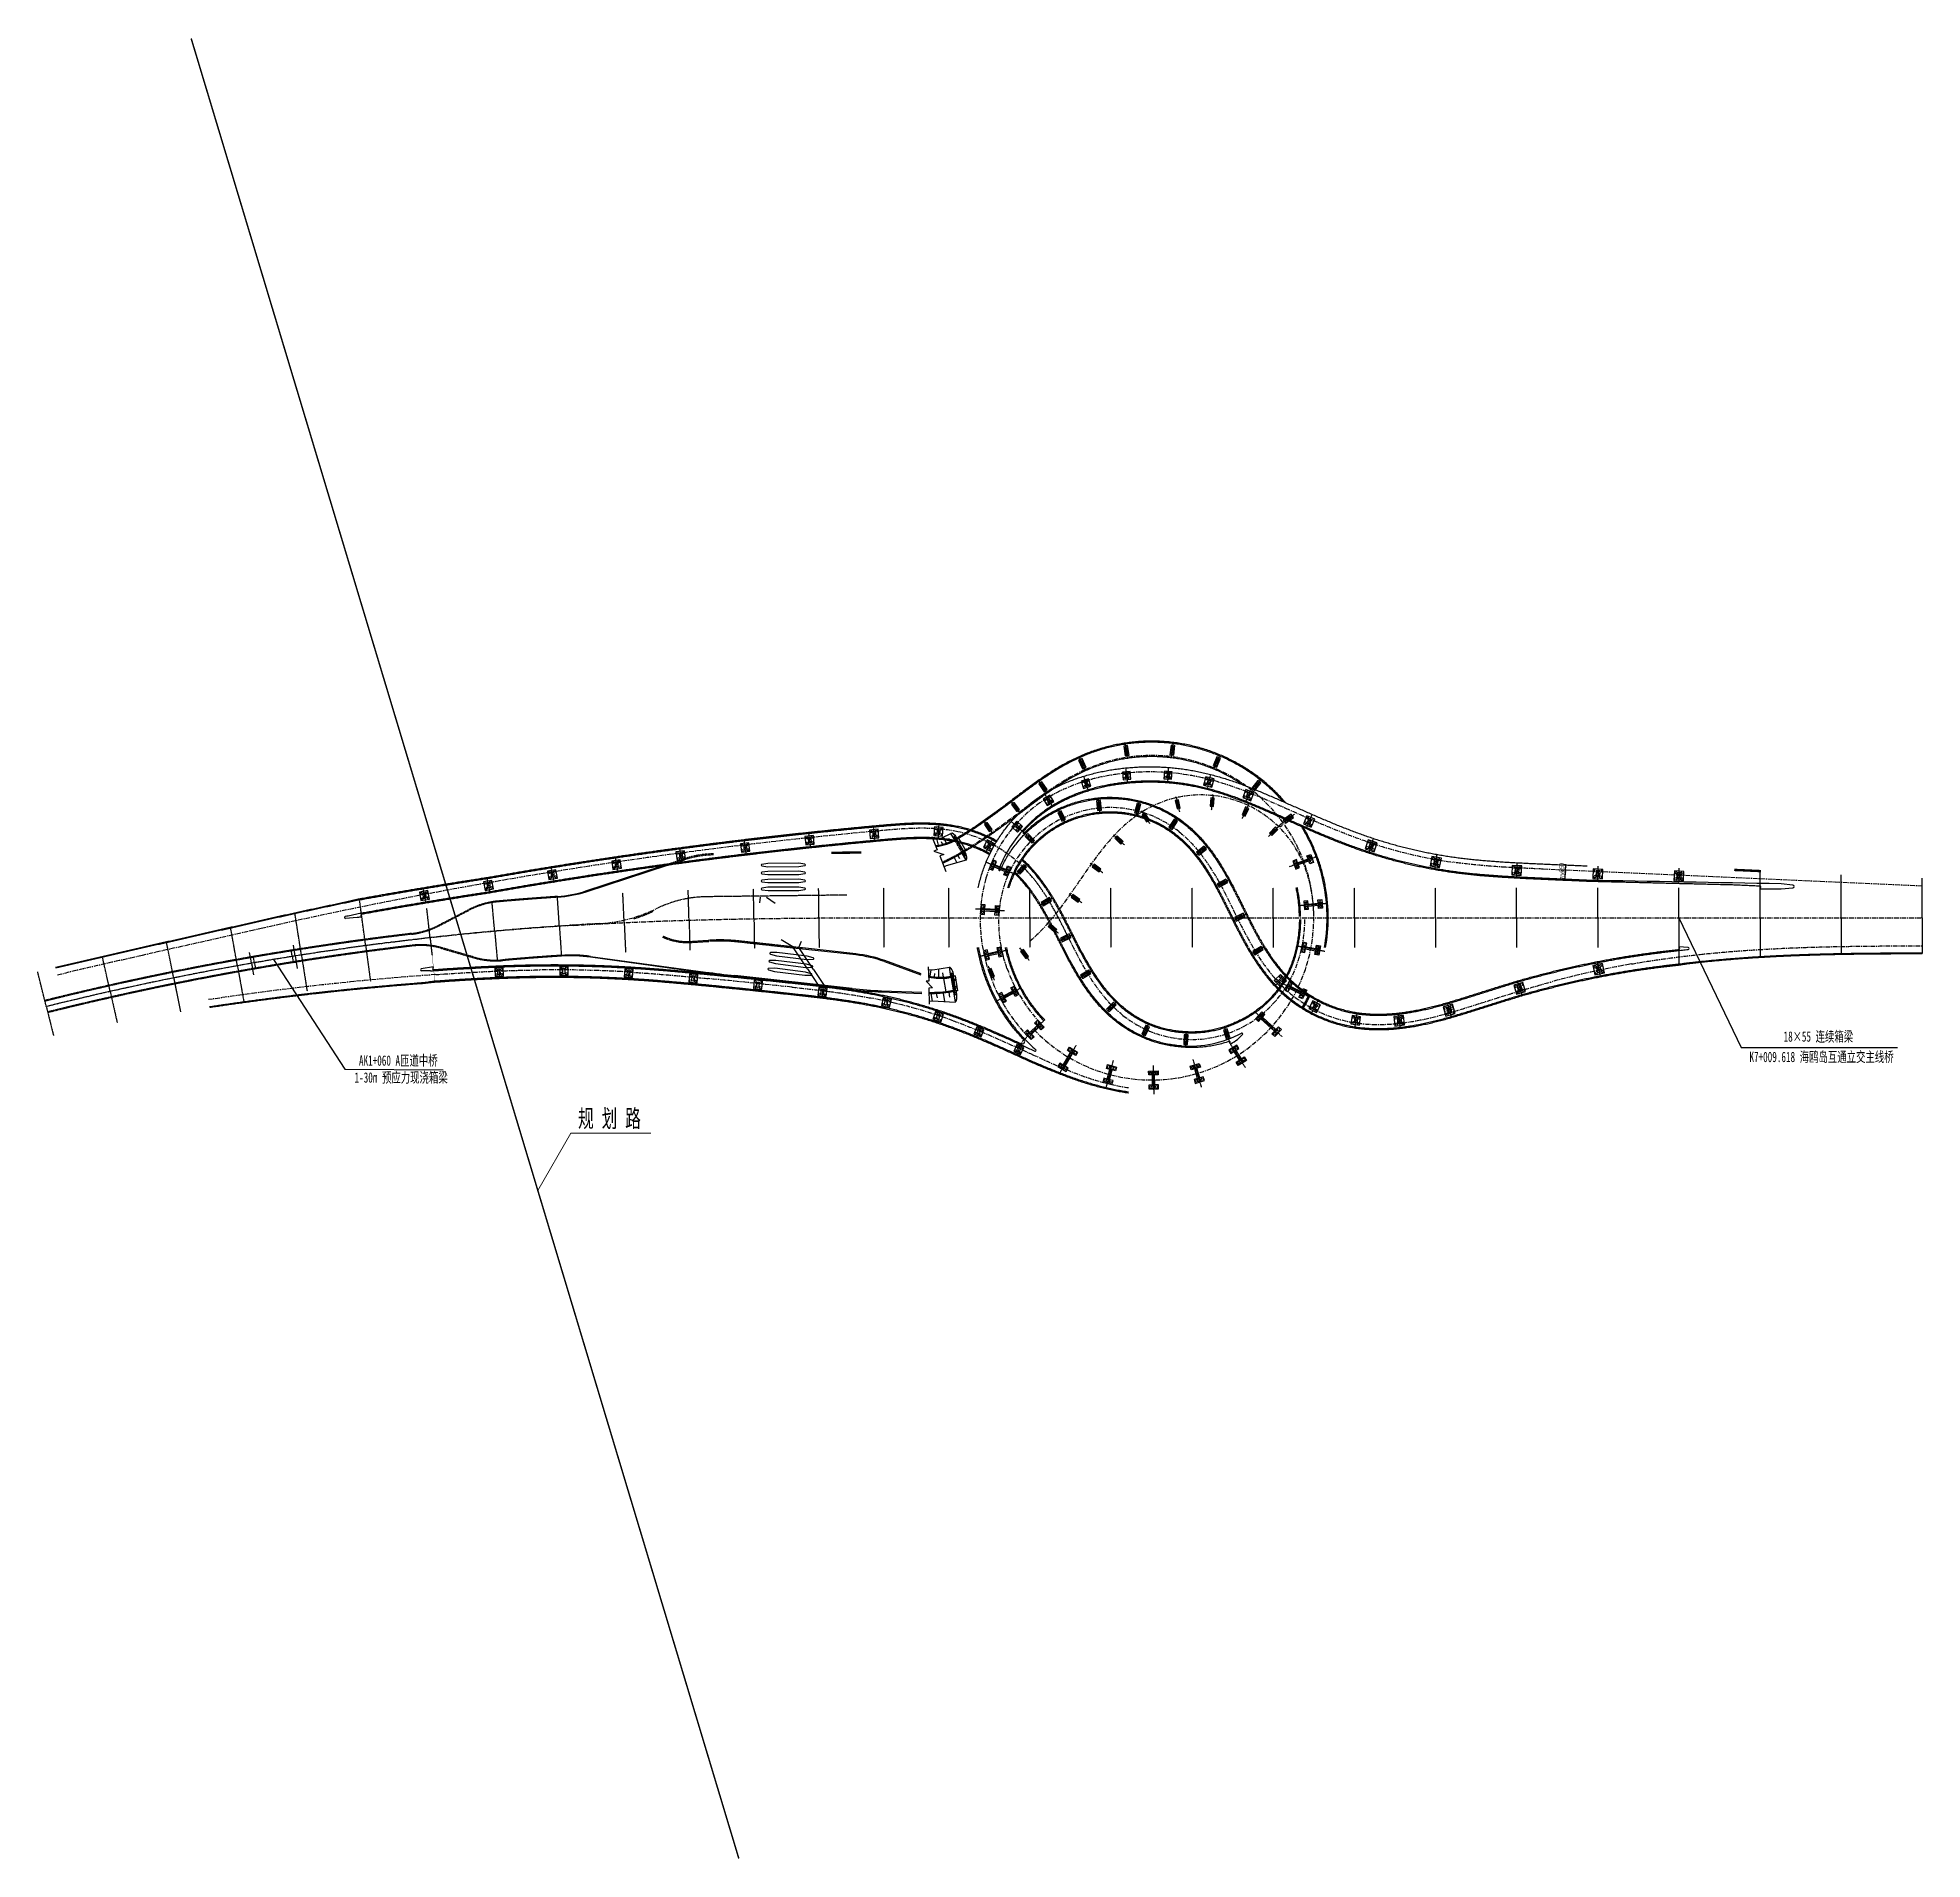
# Model space of a CAD drawing. Header units: millimetres. Extents: x 0 to 987207, y 0 to 5060561.
# Drawn here: x 494769 to 496047, y 2528583 to 2529818 of the extents above; entities that cross this region are included whole.
import ezdxf
from ezdxf.enums import TextEntityAlignment as Align

# ---------------------------------------------------------------- set-up
doc = ezdxf.new("R2010")
doc.units = ezdxf.units.MM
doc.header["$LTSCALE"] = 0.1
for name, pattern in [('CENTER', [50.8, 31.75, -6.35, 6.35, -6.35]), ('CENTER2', [1.125, 0.75, -0.125, 0.125, -0.125]), ('DASHED', [19.05, 12.7, -6.35])]:
    doc.linetypes.add(name, pattern=pattern)
doc.layers.get('0').update_dxf_attribs({"linetype": 'CONTINUOUS'})
doc.layers.get('Defpoints').update_dxf_attribs({"color": 150, "linetype": 'CONTINUOUS'})
for name, color, linetype in [('1', 1, 'CONTINUOUS'), ('SPX', 7, 'CONTINUOUS'), ('TLJ', 180, 'CONTINUOUS'), ('YLJ', 210, 'CONTINUOUS'), ('zhix', 1, 'CENTER'), ('收费岛', 2, 'CONTINUOUS'), ('收费站边线', 180, 'CONTINUOUS'), ('构造物', 5, 'CONTINUOUS'), ('桥梁', 94, 'CONTINUOUS'), ('第3层（构造物外轮廓0.25~0.35）', 4, 'CONTINUOUS')]:
    doc.layers.add(name, color=color, linetype=linetype)
doc.layers.add('中心线', color=5, linetype='CENTER', lineweight=18)
doc.layers.add('标注', color=1, linetype='CONTINUOUS', lineweight=18)
doc.styles.add('BM_Dim', font='fsdb_e.shx', dxfattribs={"width": 0.75, "bigfont": 'hztxt.shx'})
doc.styles.add('桥梁', font='SIMFANG.TTF', dxfattribs={"width": 0.7, "height": 7})
doc.dimstyles.new('1-100', dxfattribs={"dimtxt": 3, "dimasz": 1.5, "dimexe": 1, "dimexo": 0.6, "dimgap": 0.1, "dimtad": 1, "dimdec": 0, "dimlfac": 100, "dimdsep": 46, "dimtxsty": 'BM_Dim', "dimblk": 'ARR-1', "dimcen": 0.09, "dimclrd": 256, "dimclre": 256, "dimclrt": 7, "dimadec": 1, "dimazin": 2, "dimtfac": 1, "dimtdec": 0, "dimtmove": 2, "dimatfit": 3, "dimldrblk": 'ARR-1', "dimfxl": 1, "dimtolj": 1, "dimtzin": 0, "dimlwd": 25, "dimarcsym": 1})

msp = doc.modelspace()

# ---------------------------------------------------------------- texts
at = {"layer": '标注', "style": '桥梁', "width": 0.65}
msp.add_text('规 划 路', height=12, rotation=359.9933325, dxfattribs=at).set_placement((495135.8246, 2529079.53))
at = {"layer": '桥梁', "style": '桥梁', "width": 0.65}
for s, p in [('18×55 连续箱梁', (495976.5698, 2529141.0358)), ('AK1+060 A匝道中桥', (495013.9367, 2529124.7694)), ('K7+009.618 海鸥岛互通立交主线桥', (495978.7122, 2529127.2256)), ('1-30m 预应力现浇箱梁', (495015.8565, 2529113.2617))]:
    msp.add_text(s, height=7, rotation=0.0406544, dxfattribs=at).set_placement(p, align=Align.MIDDLE_CENTER)

# ---------------------------------------------------------------- blocks, each defined once
blk = doc.blocks.new('ARR-1')
at = {"color": 1, "linetype": 'Continuous'}
for p, q in [((0, 0), (-1, 0)), ((0, 0), (-0.97, -0.26)), ((-0.97, -0.26), (-0.97, 0))]:
    blk.add_line(p, q, dxfattribs=at)
for points in [[(-0.97, -0.26), (-0.97, 0), (0, 0)], [(0, 0), (-0.97, 0), (-0.97, -0.26), (0, 0)], [(0, 0), (-0.97, -0.26), (-0.97, 0), (0, 0)], [(0, 0), (-0.97, -0.26), (-0.97, 0), (0, 0)]]:
    blk.add_solid(points, dxfattribs=at)
blk = doc.blocks.new('*D264')
at = {"layer": 'Defpoints', "color": 0}
for p in [(495805.1, 2529253.9), (495806.2, 2529253.8), (495806.3, 2529257.3)]:
    blk.add_point(p, dxfattribs=at)
at = {"layer": '标注', "lineweight": -2}
for p, q in [((495805.6, 2529253.9), (495804.1, 2529253.9)), ((495805.7, 2529257.4), (495804.2, 2529257.4))]:
    blk.add_line(p, q, dxfattribs=at)
at = {"layer": '标注', "lineweight": 25}
blk.add_line((495805.2, 2529255.9), (495805.1, 2529255.4), dxfattribs=at)
at = {"layer": '标注', "lineweight": 25, "xscale": 1.5, "yscale": 1.5, "zscale": 1.5}
for p, rotation in [((495805.1, 2529253.9), 267.4468565335343), ((495805.2, 2529257.4), 87.4468565335343)]:
    blk.add_blockref('ARR-1', p, dxfattribs=dict(at, rotation=rotation))
at = {"layer": '标注', "color": 7, "insert": (495802.5, 2529255.7), "char_height": 3, "attachment_point": 5, "rotation": 87.4469, "style": 'BM_Dim'}
blk.add_mtext('\\A1;350', dxfattribs=at)
blk = doc.blocks.new('*D265')
at = {"layer": 'Defpoints', "color": 0}
for p in [(495806.2, 2529253.8), (495804.8, 2529246.9), (495805.8, 2529246.8)]:
    blk.add_point(p, dxfattribs=at)
at = {"layer": '标注', "lineweight": -2}
for p, q in [((495805.6, 2529253.9), (495804.1, 2529253.9)), ((495805.2, 2529246.9), (495803.8, 2529246.9))]:
    blk.add_line(p, q, dxfattribs=at)
at = {"layer": '标注', "lineweight": 25}
blk.add_line((495805, 2529252.4), (495804.8, 2529248.4), dxfattribs=at)
at = {"layer": '标注', "lineweight": 25, "xscale": 1.5, "yscale": 1.5, "zscale": 1.5}
for p, rotation in [((495805.1, 2529253.9), 87.44685653772056), ((495804.8, 2529246.9), 267.4468565377206)]:
    blk.add_blockref('ARR-1', p, dxfattribs=dict(at, rotation=rotation))
at = {"layer": '标注', "color": 7, "insert": (495803.3, 2529250.5), "char_height": 3, "attachment_point": 5, "rotation": 87.4469, "style": 'BM_Dim'}
blk.add_mtext('\\A1;700', dxfattribs=at)
blk = doc.blocks.new('A$C07C60FE2')
at = {"layer": '1', "color": 4, "linetype": 'Continuous'}
for p, q in [((-0.1, 1.5), (-1.1, 1.1)), ((-1.1, 0.9), (-0.1, -1.5)), ((0.1, 1.5), (1.1, -0.9)), ((1.1, -1.1), (0.1, -1.5))]:
    blk.add_line(p, q, dxfattribs=at)
blk.add_lwpolyline([(2.5, -2.5), (-0.2, 3.5), (-2.5, 2.5), (0.2, -3.5), (2.5, -2.5)], dxfattribs=at)
at = {"layer": '1', "color": 1, "linetype": 'DASHED', "ltscale": 0.01}
for centre in [(-0.8, 1.8), (0.8, -1.8)]:
    blk.add_circle(centre, 0.8, dxfattribs=at)
at = {"layer": '1', "color": 4, "linetype": 'Continuous'}
for centre, start, end in [((-1, 1), 114.2012, 204.2012), ((0, 1.4), 24.2012, 114.2012), ((0, -1.4), 204.2012, 294.2012), ((1, -1), 294.2012, 24.2012)]:
    blk.add_arc(centre, 0.1, start, end, dxfattribs=at)
blk = doc.blocks.new('A$C60665A29')
at = {"layer": 'TLJ', "color": 92}
for p, q in [((-1, 4.8), (-0.2, 7.2)), ((-1, 4.8), (-0.9, 6.9)), ((-1, 4.8), (0.3, 6)), ((-1, 4.8), (-0.3, 5.9)), ((-1, 4.8), (-0.1, 5.2)), ((1.2, -5.5), (2.2, -7.7)), ((1.2, -5.5), (3, -8.1)), ((1.2, -5.5), (2.3, -6.6)), ((1.2, -5.5), (3, -6.7)), ((1.2, -5.5), (2.3, -5.9)), ((1.2, -5.5), (2.9, -5.8)), ((1.2, -5.5), (2.2, -5.5))]:
    blk.add_line(p, q, dxfattribs=at)
for centre, major_axis, ratio, start_param, end_param in [((-1, 4.8), (-1.02, 4.74), 0.412833, 4.712389, 6.283185), ((1.2, -5.5), (1.15, -5.33), 0.366518, 0, 1.570796)]:
    blk.add_ellipse(centre, major_axis=major_axis, ratio=ratio, start_param=start_param, end_param=end_param, dxfattribs=at)
at = {"layer": '桥梁', "flags": 128}
blk.add_lwpolyline([(3.1, -5.1), (1.2, -5.5), (2.3, -10.8)], dxfattribs=at)

# ---------------------------------------------------------------- dimensions: what is measured, and where the dimension line sits
at = {"layer": '标注', "color": 2}
for p1, p2, distance, picture, middle in [((495806.3082, 2529257.3249), (495806.1523, 2529253.8284), -1.0873, '*D264', (495802.4967, 2529255.7431)), ((495806.1523, 2529253.8284), (495805.8405, 2529246.8353), -1.0843, '*D265', (495803.3148, 2529250.4514))]:
    dim = msp.add_aligned_dim(p1=p1, p2=p2, distance=distance, dimstyle='1-100', dxfattribs=at)
    dim.commit()
    dim.dimension.update_dxf_attribs({"geometry": picture, "text_midpoint": middle})

# ---------------------------------------------------------------- linework, layer by layer
at = {"color": 1, "ltscale": 0.3}
for points in [[(495375.7114, 2529276.6898), (495379.2933, 2529267.7355), (495376.919, 2529266.7858), (495383.8392, 2529264.3772), (495381.0063, 2529263.453), (495385.1773, 2529253.0259)], [(495373.1371, 2529188.3722), (495373.4611, 2529178.6186), (495371.7206, 2529178.5608), (495375.9548, 2529173.9609), (495373.6173, 2529173.9156), (495373.8281, 2529163.0311)]]:
    msp.add_lwpolyline(points, dxfattribs=at)
at = {"color": 92}
for points in [[(495376.3585, 2529275.0722), (495377.3873, 2529274.989), (495382.3265, 2529275.8616), (495388.4754, 2529278.7085)], [(495398.9408, 2529260.7315), (495385.2738, 2529256.7256), (495383.9085, 2529256.1977)]]:
    msp.add_lwpolyline(points, dxfattribs=at)
at = {"color": 1}
for points in [[(495373.1992, 2529186.5006), (495376.2854, 2529186.2253), (495387.5179, 2529188.0175)], [(495373.7872, 2529165.1438), (495379.8068, 2529165.0704), (495391.3929, 2529164.4354)]]:
    msp.add_lwpolyline(points, dxfattribs=at)
at = {"color": 2, "ltscale": 0.3}
for centre in [(495390.9583, 2529179.4148), (495391.7691, 2529174.481)]:
    msp.add_circle(centre, 0.6, dxfattribs=at)
at = {"layer": '1', "color": 4, "linetype": 'Continuous'}
for p, q in [((495507.0591, 2529333.4319), (495506.6729, 2529336.0031)), ((495506.757, 2529336.1168), (495507.8448, 2529336.2802)), ((495507.1729, 2529333.3479), (495508.2607, 2529333.5113)), ((495508.3447, 2529333.625), (495507.9585, 2529336.1962)), ((495537.8823, 2529333.9944), (495538.2041, 2529336.5744)), ((495537.9692, 2529333.8827), (495539.0607, 2529333.7466)), ((495538.3157, 2529336.6612), (495539.4073, 2529336.5251)), ((495539.1723, 2529333.8335), (495539.4941, 2529336.4135)), ((495567.7143, 2529326.22), (495568.7202, 2529328.6175)), ((495568.8511, 2529328.671), (495569.8655, 2529328.2454)), ((495568.913, 2529325.717), (495569.919, 2529328.1145)), ((495476.4651, 2529326.946), (495477.5307, 2529324.5744)), ((495477.5187, 2529327.529), (495476.5154, 2529327.0782)), ((495477.6509, 2529327.4788), (495478.7165, 2529325.1071)), ((495478.6663, 2529324.9749), (495477.6629, 2529324.5241)), ((495506.7096, 2529319.5051), (495507.0381, 2529316.2215)), ((495508.1922, 2529319.7539), (495506.7991, 2529319.6146)), ((495508.5406, 2529316.2713), (495507.1475, 2529316.1319)), ((495508.3016, 2529319.6644), (495508.6301, 2529316.3808)), ((495535.0538, 2529319.9585), (495534.7923, 2529316.6688)), ((495536.2797, 2529316.4503), (495534.8841, 2529316.5612)), ((495536.557, 2529319.9393), (495535.1614, 2529320.0502)), ((495536.6488, 2529319.8317), (495536.3873, 2529316.5421)), ((495562.9312, 2529315.425), (495562.1019, 2529312.2309)), ((495564.6018, 2529315.0946), (495563.0531, 2529315.4967)), ((495564.6734, 2529314.9727), (495563.8442, 2529311.7786)), ((495567.7678, 2529326.0891), (495568.7821, 2529325.6635)), ((495453.1867, 2529302.2463), (495454.8573, 2529299.4004)), ((495454.4296, 2529303.0919), (495453.2223, 2529302.3832)), ((495454.5665, 2529303.0563), (495456.2371, 2529300.2105)), ((495478.9332, 2529313.9073), (495479.8957, 2529310.7508)), ((495480.3388, 2529314.4404), (495478.9997, 2529314.0321)), ((495481.3596, 2529311.0926), (495480.0205, 2529310.6843)), ((495480.4637, 2529314.3739), (495481.4261, 2529311.2174)), ((495563.7222, 2529311.7069), (495562.1736, 2529312.109)), ((495589.8767, 2529306.5509), (495588.663, 2529303.4822)), ((495590.2071, 2529302.764), (495588.7193, 2529303.3524)), ((495591.4944, 2529306.0187), (495590.0065, 2529306.6071)), ((495591.5506, 2529305.8889), (495590.3369, 2529302.8202)), ((495594.3425, 2529310.6853), (495595.958, 2529312.7225)), ((495594.3588, 2529310.5448), (495595.2206, 2529309.8614)), ((495595.3611, 2529309.8776), (495596.9766, 2529311.9148)), ((495596.0985, 2529312.7387), (495596.9604, 2529312.0553)), ((495431.0263, 2529297.3387), (495432.5925, 2529295.2634)), ((495431.8441, 2529298.0812), (495431.0459, 2529297.4788)), ((495431.9841, 2529298.0616), (495433.5504, 2529295.9863)), ((495433.5308, 2529295.8463), (495432.7326, 2529295.2439)), ((495456.2015, 2529300.0736), (495454.9942, 2529299.3648)), ((495462.1703, 2529291.7649), (495463.5871, 2529288.7846)), ((495463.3015, 2529292.4134), (495462.2177, 2529291.8982)), ((495463.4347, 2529292.366), (495464.8515, 2529289.3856)), ((495488.3527, 2529295.9229), (495488.027, 2529299.2068)), ((495488.1166, 2529299.3162), (495489.3108, 2529299.4346)), ((495488.4621, 2529295.8333), (495489.6562, 2529295.9517)), ((495489.7458, 2529296.0611), (495489.4202, 2529299.345)), ((495514.0734, 2529294.2679), (495514.8772, 2529297.4686)), ((495514.1461, 2529294.1466), (495515.3099, 2529293.8543)), ((495514.9986, 2529297.5412), (495516.1624, 2529297.2489)), ((495515.4313, 2529293.927), (495516.2351, 2529297.1276)), ((495519.4592, 2529290.4019), (495520.8373, 2529288.1972)), ((495520.339, 2529291.0698), (495519.491, 2529290.5397)), ((495520.4768, 2529291.038), (495521.8549, 2529288.8333)), ((495541.9782, 2529297.1611), (495541.3964, 2529299.6952)), ((495541.4714, 2529299.815), (495542.4461, 2529300.0388)), ((495542.098, 2529297.0861), (495543.0727, 2529297.3098)), ((495543.1478, 2529297.4297), (495542.5659, 2529299.9637)), ((495564.8861, 2529298.7145), (495565.1654, 2529301.2994)), ((495564.9748, 2529298.6043), (495565.969, 2529298.4969)), ((495565.2756, 2529301.3881), (495566.2698, 2529301.2807)), ((495566.0792, 2529298.5856), (495566.3585, 2529301.1705)), ((495587.0414, 2529292.6869), (495588.1511, 2529295.0382)), ((495587.0891, 2529292.5538), (495587.9935, 2529292.127)), ((495588.1266, 2529292.1748), (495589.2363, 2529294.526)), ((495588.2842, 2529295.086), (495589.1886, 2529294.6592)), ((495615.7922, 2529288.5425), (495617.8974, 2529290.0683)), ((495618.0371, 2529290.046), (495618.6826, 2529289.1554)), ((495335.4668, 2529280.0172), (495335.7686, 2529276.731)), ((495337.1505, 2529280.2723), (495335.5572, 2529280.1259)), ((495337.4706, 2529276.7869), (495335.8773, 2529276.6406)), ((495337.2592, 2529280.1818), (495337.5611, 2529276.8957)), ((495379.3598, 2529281.7487), (495379.0828, 2529278.4603)), ((495380.7685, 2529278.218), (495379.1741, 2529278.3523)), ((495381.0622, 2529281.7056), (495379.4678, 2529281.8399)), ((495381.1534, 2529281.5976), (495380.8765, 2529278.3092)), ((495412.6053, 2529283.8072), (495414.102, 2529281.6812)), ((495413.4472, 2529284.5222), (495412.6295, 2529283.9465)), ((495413.5865, 2529284.498), (495415.0832, 2529282.372)), ((495415.059, 2529282.2326), (495414.2414, 2529281.657)), ((495432.6283, 2529285.0232), (495431.6959, 2529283.9789)), ((495431.7039, 2529283.8377), (495434.1655, 2529281.6399)), ((495432.7695, 2529285.0312), (495435.2311, 2529282.8333)), ((495435.2391, 2529282.6921), (495434.3067, 2529281.6478)), ((495441.1986, 2529277.0133), (495440.3529, 2529276.1621)), ((495441.3401, 2529277.0138), (495443.681, 2529274.6878)), ((495464.8041, 2529289.2524), (495463.7203, 2529288.7372)), ((495521.8231, 2529288.6955), (495520.9751, 2529288.1654)), ((495537.7207, 2529284.014), (495539.5582, 2529286.755)), ((495537.748, 2529283.8752), (495538.7448, 2529283.207)), ((495538.8835, 2529283.2344), (495540.7211, 2529285.9754)), ((495539.697, 2529286.7824), (495540.6937, 2529286.1142)), ((495606.005, 2529279.7421), (495607.8229, 2529281.6009)), ((495606.0065, 2529279.6007), (495606.7214, 2529278.9015)), ((495606.8629, 2529278.903), (495608.6808, 2529280.7618)), ((495607.9643, 2529281.6024), (495608.6792, 2529280.9032)), ((495615.7699, 2529288.4029), (495616.4154, 2529287.5122)), ((495616.5551, 2529287.4899), (495618.6603, 2529289.0157)), ((495631.1754, 2529288.696), (495629.8551, 2529285.6716)), ((495631.3732, 2529284.8999), (495629.9068, 2529285.54)), ((495632.7734, 2529288.1076), (495631.307, 2529288.7477)), ((495632.825, 2529287.9759), (495631.5048, 2529284.9515)), ((495204.3145, 2529265.2008), (495204.7516, 2529261.9298)), ((495205.9863, 2529265.525), (495204.4004, 2529265.3131)), ((495206.0987, 2529265.4392), (495206.5357, 2529262.1682)), ((495247.9626, 2529270.7406), (495248.3547, 2529267.4639)), ((495249.6387, 2529271.0418), (495248.0501, 2529270.8517)), ((495250.0546, 2529267.5666), (495248.4659, 2529267.3765)), ((495249.7499, 2529270.9544), (495250.142, 2529267.6778)), ((495291.6828, 2529275.6797), (495292.0298, 2529272.398)), ((495293.3629, 2529275.9579), (495291.7718, 2529275.7896)), ((495293.7309, 2529272.4773), (495292.1398, 2529272.309)), ((495293.4728, 2529275.8689), (495293.8198, 2529272.5872)), ((495414.4202, 2529272.3309), (495412.9165, 2529269.3935)), ((495414.3842, 2529268.5298), (495412.9599, 2529269.2589)), ((495416.0225, 2529271.5107), (495414.5187, 2529268.5732)), ((495415.979, 2529271.6453), (495414.5548, 2529272.3744)), ((495440.3533, 2529276.0206), (495442.6943, 2529273.6947)), ((495443.6815, 2529274.5464), (495442.8357, 2529273.6952)), ((495501.7963, 2529275.6362), (495501.1129, 2529274.9061)), ((495501.1175, 2529274.7648), (495503.0157, 2529272.988)), ((495501.9376, 2529275.6408), (495503.8358, 2529273.864)), ((495503.8404, 2529273.7227), (495503.157, 2529272.9926)), ((495556.6593, 2529266.3802), (495557.4082, 2529265.4425)), ((495556.675, 2529266.5207), (495559.2536, 2529268.5801)), ((495557.5487, 2529265.4268), (495560.1273, 2529267.4862)), ((495559.3941, 2529268.5644), (495560.143, 2529267.6268)), ((495629.8812, 2529263.6132), (495632.4138, 2529264.5491)), ((495632.4138, 2529264.5491), (495634.4243, 2529259.1087)), ((495672.8739, 2529272.7948), (495671.5133, 2529268.7158)), ((495673.7583, 2529267.8615), (495671.5765, 2529268.5893)), ((495675.1823, 2529272.1303), (495673.0004, 2529272.8581)), ((495675.2455, 2529272.0038), (495673.8848, 2529267.9247)), ((495117.2674, 2529252.3235), (495117.7942, 2529249.0658)), ((495118.9296, 2529252.6936), (495117.3501, 2529252.4382)), ((495119.0443, 2529252.6109), (495119.5712, 2529249.3532)), ((495160.7467, 2529259.0614), (495161.2287, 2529255.7968)), ((495162.4138, 2529259.4086), (495160.831, 2529259.1749)), ((495162.9251, 2529255.9461), (495161.3422, 2529255.7124)), ((495162.5274, 2529259.3243), (495163.0094, 2529256.0597)), ((495206.4499, 2529262.0559), (495204.864, 2529261.844)), ((495416.9893, 2529260.8009), (495414.5191, 2529254.7885)), ((495414.5191, 2529254.7885), (495417.0165, 2529253.7624)), ((495416.3357, 2529258.4207), (495415.7276, 2529256.9407)), ((495415.7821, 2529256.8102), (495417.5396, 2529256.0881)), ((495416.4662, 2529258.4751), (495418.2236, 2529257.7531)), ((495419.4867, 2529259.7748), (495416.9893, 2529260.8009)), ((495417.0165, 2529253.7624), (495417.9666, 2529256.0749)), ((495418.2781, 2529257.6226), (495417.6701, 2529256.1426)), ((495417.9666, 2529256.0749), (495425.4126, 2529253.0156)), ((495418.5366, 2529257.4623), (495419.4867, 2529259.7748)), ((495418.5366, 2529257.4623), (495425.9827, 2529254.4031)), ((495424.4626, 2529250.7032), (495425.4126, 2529253.0156)), ((495424.4626, 2529250.7032), (495425.4126, 2529253.0156)), ((495426.2792, 2529254.3354), (495425.6711, 2529252.8554)), ((495427.4831, 2529252.0028), (495425.7256, 2529252.7249)), ((495425.9827, 2529254.4031), (495426.9327, 2529256.7155)), ((495425.9827, 2529254.4031), (495426.9327, 2529256.7155)), ((495428.1671, 2529253.6678), (495426.4097, 2529254.3898)), ((495426.9327, 2529256.7155), (495429.4302, 2529255.6895)), ((495429.4302, 2529255.6895), (495426.96, 2529249.6771)), ((495428.2216, 2529253.5373), (495427.6136, 2529252.0573)), ((495434.8541, 2529253.7682), (495437.1849, 2529256.1043)), ((495434.8543, 2529253.6267), (495435.8453, 2529252.6379)), ((495435.9868, 2529252.6381), (495438.3175, 2529254.9742)), ((495437.3263, 2529256.1045), (495438.3174, 2529255.1156)), ((495486.3808, 2529256.5021), (495485.7996, 2529255.6883)), ((495485.8228, 2529255.5488), (495487.9386, 2529254.0377)), ((495486.5203, 2529256.5254), (495488.6361, 2529255.0143)), ((495488.6593, 2529254.8748), (495488.0781, 2529254.061)), ((495622.7805, 2529260.9891), (495620.2479, 2529260.0532)), ((495620.2479, 2529260.0532), (495622.2584, 2529254.6128)), ((495621.2919, 2529258.0936), (495621.7772, 2529256.7804)), ((495621.351, 2529258.2221), (495623.1332, 2529258.8807)), ((495621.9057, 2529256.7213), (495623.6879, 2529257.3799)), ((495622.2584, 2529254.6128), (495624.791, 2529255.5487)), ((495623.5604, 2529258.8786), (495622.7805, 2529260.9891)), ((495623.2617, 2529258.8216), (495623.747, 2529257.5084)), ((495623.5604, 2529258.8786), (495630.6611, 2529261.5027)), ((495624.0111, 2529257.6592), (495631.1117, 2529260.2833)), ((495624.791, 2529255.5487), (495624.0111, 2529257.6592)), ((495630.6611, 2529261.5027), (495629.8812, 2529263.6132)), ((495630.6611, 2529261.5027), (495629.8812, 2529263.6132)), ((495630.9252, 2529261.6535), (495631.4105, 2529260.3403)), ((495632.7665, 2529262.4406), (495630.9843, 2529261.782)), ((495631.8917, 2529258.1728), (495631.1117, 2529260.2833)), ((495631.8917, 2529258.1728), (495631.1117, 2529260.2833)), ((495633.3211, 2529260.9398), (495631.5389, 2529260.2812)), ((495634.4243, 2529259.1087), (495631.8917, 2529258.1728)), ((495632.895, 2529262.3815), (495633.3803, 2529261.0683)), ((495716.3784, 2529261.6629), (495715.6029, 2529257.4334)), ((495717.9455, 2529256.9022), (495715.6832, 2529257.317)), ((495718.7571, 2529261.3284), (495716.4948, 2529261.7432)), ((495718.8374, 2529261.212), (495718.0619, 2529256.9825)), ((495770.9711, 2529255.8556), (495770.7449, 2529251.5616)), ((495773.1363, 2529251.3354), (495770.8395, 2529251.4564)), ((495773.373, 2529255.8292), (495771.0762, 2529255.9502)), ((495773.4676, 2529255.7241), (495773.2414, 2529251.43)), ((495825.9172, 2529253.4967), (495825.7256, 2529249.201)), ((495828.3192, 2529253.4897), (495826.0215, 2529253.5922)), ((495828.4147, 2529253.3854), (495828.2231, 2529249.0896)), ((495880.9116, 2529252.1456), (495880.72, 2529247.8499)), ((495883.3136, 2529252.1386), (495881.0159, 2529252.2411)), ((495883.4091, 2529252.0342), (495883.2175, 2529247.7385)), ((495032.073, 2529238.4501), (495030.5011, 2529238.1513)), ((495032.1899, 2529238.3705), (495032.8061, 2529235.1286)), ((495073.8845, 2529244.9882), (495074.4568, 2529241.7382)), ((495075.5414, 2529245.3815), (495073.9656, 2529245.104)), ((495076.1484, 2529241.9346), (495074.5726, 2529241.6571)), ((495075.6572, 2529245.3004), (495076.2295, 2529242.0504)), ((495119.4884, 2529249.2385), (495117.9089, 2529248.9831)), ((495426.96, 2529249.6771), (495424.4626, 2529250.7032)), ((495570.8098, 2529244.7675), (495571.3854, 2529243.7146)), ((495570.8496, 2529244.9032), (495573.7452, 2529246.4861)), ((495571.5211, 2529243.6748), (495574.4167, 2529245.2576)), ((495573.8809, 2529246.4463), (495574.4565, 2529245.3933)), ((495828.1188, 2529248.9942), (495825.8211, 2529249.0966)), ((495883.1132, 2529247.6431), (495880.8155, 2529247.7455)), ((495030.4216, 2529238.0344), (495031.0378, 2529234.7925)), ((495032.7266, 2529235.0117), (495031.1547, 2529234.7129)), ((495408.952, 2529230.5201), (495408.519, 2529224.0345)), ((495411.646, 2529230.3402), (495408.952, 2529230.5201)), ((495409.0881, 2529228.0555), (495408.9816, 2529226.4591)), ((495409.0747, 2529226.3527), (495410.9704, 2529226.2261)), ((495409.1946, 2529228.1487), (495411.0904, 2529228.0221)), ((495411.1835, 2529227.9156), (495411.0769, 2529226.3192)), ((495411.213, 2529223.8546), (495411.3796, 2529226.3491)), ((495411.3796, 2529226.3491), (495418.5536, 2529225.8701)), ((495411.4795, 2529227.8458), (495411.646, 2529230.3402)), ((495411.4795, 2529227.8458), (495418.6535, 2529227.3668)), ((495418.387, 2529223.3757), (495418.5536, 2529225.8701)), ((495418.387, 2529223.3757), (495418.5536, 2529225.8701)), ((495418.6535, 2529227.3668), (495418.8201, 2529229.8612)), ((495418.6535, 2529227.3668), (495418.8201, 2529229.8612)), ((495418.8201, 2529229.8612), (495421.5141, 2529229.6814)), ((495418.9562, 2529227.3967), (495418.8496, 2529225.8002)), ((495420.8385, 2529225.5672), (495418.9427, 2529225.6938)), ((495420.9584, 2529227.3632), (495419.0626, 2529227.4898)), ((495421.0515, 2529227.2568), (495420.9449, 2529225.6603)), ((495421.5141, 2529229.6814), (495421.081, 2529223.1958)), ((495451.4318, 2529232.2044), (495452.158, 2529231.0075)), ((495451.4654, 2529232.3418), (495454.2868, 2529234.0536)), ((495452.2954, 2529230.9739), (495455.1167, 2529232.6856)), ((495454.4241, 2529234.0199), (495455.1503, 2529232.823)), ((495472.1302, 2529235.986), (495471.5543, 2529235.1685)), ((495471.5784, 2529235.0292), (495473.7039, 2529233.5317)), ((495472.2695, 2529236.0101), (495474.395, 2529234.5127)), ((495474.4192, 2529234.3733), (495473.8432, 2529233.5558)), ((495630.5314, 2529233.0789), (495627.8402, 2529232.861)), ((495627.8402, 2529232.861), (495628.3083, 2529227.0799)), ((495628.3083, 2529227.0799), (495630.9995, 2529227.2978)), ((495628.3168, 2529230.6924), (495628.4297, 2529229.297)), ((495628.4084, 2529230.8001), (495630.3022, 2529230.9535)), ((495628.5375, 2529229.2054), (495630.4313, 2529229.3587)), ((495630.4099, 2529230.8619), (495630.5229, 2529229.4664)), ((495630.713, 2529230.8363), (495630.5314, 2529233.0789)), ((495630.713, 2529230.8363), (495637.4908, 2529231.3851)), ((495630.8179, 2529229.5405), (495637.5957, 2529230.0893)), ((495630.9995, 2529227.2978), (495630.8179, 2529229.5405)), ((495637.3092, 2529233.6277), (495640.0004, 2529233.8457)), ((495637.4908, 2529231.3851), (495637.3092, 2529233.6277)), ((495637.4908, 2529231.3851), (495637.3092, 2529233.6277)), ((495637.7773, 2529227.8467), (495637.5957, 2529230.0893)), ((495637.7773, 2529227.8467), (495637.5957, 2529230.0893)), ((495640.4685, 2529228.0646), (495637.7773, 2529227.8467)), ((495637.7858, 2529231.4591), (495637.8988, 2529230.0637)), ((495639.7712, 2529231.7202), (495637.8774, 2529231.5669)), ((495639.9003, 2529230.1254), (495638.0065, 2529229.9721)), ((495639.8789, 2529231.6286), (495639.9919, 2529230.2332)), ((495640.0004, 2529233.8457), (495640.4685, 2529228.0646)), ((495408.519, 2529224.0345), (495411.213, 2529223.8546)), ((495421.081, 2529223.1958), (495418.387, 2529223.3757)), ((495456.685, 2529215.9223), (495456.025, 2529215.1711)), ((495456.0341, 2529215.0299), (495457.9874, 2529213.3139)), ((495456.8261, 2529215.9314), (495458.7794, 2529214.2154)), ((495458.7885, 2529214.0743), (495458.1285, 2529213.323)), ((495582.5515, 2529221.7213), (495583.0872, 2529220.6476)), ((495582.5964, 2529221.8555), (495585.5493, 2529223.3287)), ((495583.2213, 2529220.6027), (495586.1743, 2529222.0759)), ((495585.6834, 2529223.2838), (495586.2191, 2529222.21)), ((495419.8282, 2529201.2957), (495422.462, 2529201.89)), ((495420.3785, 2529198.857), (495419.8282, 2529201.2957)), ((495420.3785, 2529198.857), (495419.8282, 2529201.2957)), ((495422.462, 2529201.89), (495423.8927, 2529195.5494)), ((495464.5486, 2529207.8004), (495465.1749, 2529206.5483)), ((495464.5933, 2529207.9346), (495467.5447, 2529209.4108)), ((495465.3091, 2529206.5036), (495468.2604, 2529207.9799)), ((495467.6788, 2529209.3661), (495468.3051, 2529208.114)), ((495594.8503, 2529199.0937), (495597.6645, 2529200.8171)), ((495597.8021, 2529200.784), (495598.4287, 2529199.7606)), ((495627.0493, 2529204.923), (495625.8065, 2529198.5429)), ((495626.8753, 2529202.4608), (495626.5694, 2529200.8904)), ((495626.6485, 2529200.7731), (495628.5134, 2529200.4098)), ((495626.9926, 2529202.5399), (495628.8576, 2529202.1766)), ((495629.6995, 2529204.4068), (495627.0493, 2529204.923)), ((495628.4567, 2529198.0267), (495628.9347, 2529200.4806)), ((495628.9366, 2529202.0593), (495628.6307, 2529200.4888)), ((495628.9347, 2529200.4806), (495635.678, 2529199.167)), ((495629.2215, 2529201.9529), (495629.6995, 2529204.4068)), ((495629.2215, 2529201.9529), (495635.9648, 2529200.6393)), ((495636.2688, 2529200.6311), (495635.9629, 2529199.0606)), ((495635.9648, 2529200.6393), (495636.4428, 2529203.0932)), ((495635.9648, 2529200.6393), (495636.4428, 2529203.0932)), ((495638.251, 2529200.3468), (495636.3861, 2529200.7101)), ((495636.4428, 2529203.0932), (495639.093, 2529202.577)), ((495639.093, 2529202.577), (495637.8502, 2529196.1969)), ((495638.33, 2529200.2295), (495638.0241, 2529198.6591)), ((495125.4037, 2529187.097), (495127.0037, 2529187.0847)), ((495413.1852, 2529199.7968), (495410.5514, 2529199.2025)), ((495410.5514, 2529199.2025), (495411.9821, 2529192.8619)), ((495411.3833, 2529196.8786), (495411.7355, 2529195.3179)), ((495411.4589, 2529196.9982), (495413.3123, 2529197.4164)), ((495411.8551, 2529195.2423), (495413.7085, 2529195.6605)), ((495411.9821, 2529192.8619), (495414.6159, 2529193.4562)), ((495413.7355, 2529197.3581), (495413.1852, 2529199.7968)), ((495413.4318, 2529197.3408), (495413.784, 2529195.7801)), ((495413.7355, 2529197.3581), (495420.3785, 2529198.857)), ((495414.0656, 2529195.8949), (495420.7086, 2529197.3938)), ((495414.6159, 2529193.4562), (495414.0656, 2529195.8949)), ((495420.6601, 2529198.9718), (495421.0123, 2529197.411)), ((495421.2589, 2529194.9551), (495420.7086, 2529197.3938)), ((495421.2589, 2529194.9551), (495420.7086, 2529197.3938)), ((495422.5891, 2529199.5095), (495420.7357, 2529199.0914)), ((495422.9853, 2529197.7537), (495421.1318, 2529197.3355)), ((495423.8927, 2529195.5494), (495421.2589, 2529194.9551)), ((495422.7086, 2529199.434), (495423.0608, 2529197.8732)), ((495437.2051, 2529197.6418), (495438.7526, 2529195.5525)), ((495438.0295, 2529198.3769), (495437.2259, 2529197.7817)), ((495438.1694, 2529198.356), (495439.7169, 2529196.2667)), ((495439.6961, 2529196.1269), (495438.8925, 2529195.5317)), ((495594.8172, 2529198.9562), (495595.4439, 2529197.9329)), ((495595.5814, 2529197.8998), (495598.3957, 2529199.6231)), ((495625.8065, 2529198.5429), (495628.4567, 2529198.0267)), ((495635.2, 2529196.7131), (495635.678, 2529199.167)), ((495635.2, 2529196.7131), (495635.678, 2529199.167)), ((495637.8502, 2529196.1969), (495635.2, 2529196.7131)), ((495637.9069, 2529198.58), (495636.0419, 2529198.9433)), ((495825.9633, 2529188.5048), (495826.8639, 2529184.3001)), ((495828.2892, 2529189.1052), (495826.0402, 2529188.6235)), ((495828.4079, 2529189.0284), (495829.3085, 2529184.8238)), ((495081.3998, 2529183.189), (495081.2787, 2529186.1865)), ((495081.3746, 2529186.2905), (495082.9732, 2529186.3551)), ((495081.5038, 2529183.0931), (495083.1025, 2529183.1577)), ((495083.1984, 2529183.2617), (495083.0772, 2529186.2592)), ((495125.28, 2529183.9978), (495125.303, 2529186.9977)), ((495125.3792, 2529183.8971), (495126.9792, 2529183.8848)), ((495127.08, 2529183.984), (495127.1029, 2529186.984)), ((495169.1355, 2529182.5733), (495169.3137, 2529185.5681)), ((495169.2294, 2529182.4676), (495170.8266, 2529182.3726)), ((495169.4194, 2529185.6619), (495171.0166, 2529185.5669)), ((495170.9324, 2529182.4665), (495171.1105, 2529185.4612)), ((495212.92, 2529179.1173), (495213.2006, 2529182.1041)), ((495213.0102, 2529179.0084), (495214.6032, 2529178.8587)), ((495213.3095, 2529182.1944), (495214.9025, 2529182.0447)), ((495214.7121, 2529178.9489), (495214.9927, 2529181.9358)), ((495256.6839, 2529174.7832), (495256.9935, 2529177.7672)), ((495256.7731, 2529174.6734), (495258.3645, 2529174.5083)), ((495257.1033, 2529177.8563), (495258.6948, 2529177.6912)), ((495258.4743, 2529174.5974), (495258.7839, 2529177.5814)), ((495414.811, 2529185.0295), (495415.8221, 2529182.6341)), ((495415.7855, 2529185.5494), (495414.8642, 2529185.1605)), ((495415.9165, 2529185.4961), (495416.9276, 2529183.1008)), ((495416.8744, 2529182.9698), (495415.9531, 2529182.5809)), ((495429.0676, 2529174.0087), (495431.4462, 2529175.2863)), ((495431.4462, 2529175.2863), (495434.5218, 2529169.56)), ((495478.0404, 2529182.9762), (495478.7629, 2529181.777)), ((495478.0745, 2529183.1134), (495480.9011, 2529184.8165)), ((495478.9002, 2529181.743), (495481.7268, 2529183.446)), ((495481.0383, 2529184.7824), (495481.7608, 2529183.5833)), ((495610.0477, 2529178.3527), (495611.1487, 2529177.1917)), ((495610.0515, 2529178.4941), (495612.4461, 2529180.7647)), ((495611.29, 2529177.1879), (495613.6846, 2529179.4586)), ((495612.5875, 2529180.761), (495613.6884, 2529179.6)), ((495617.7519, 2529178.3803), (495614.8338, 2529172.5721)), ((495616.9201, 2529176.0564), (495616.2018, 2529174.6267)), ((495616.2462, 2529174.4924), (495617.944, 2529173.6395)), ((495617.0543, 2529176.1009), (495618.7521, 2529175.2479)), ((495620.1645, 2529177.1682), (495617.7519, 2529178.3803)), ((495618.7966, 2529175.1137), (495618.0783, 2529173.6839)), ((495619.0422, 2529174.9343), (495620.1645, 2529177.1682)), ((495619.0422, 2529174.9343), (495626.1818, 2529171.3474)), ((495772.2617, 2529175.4168), (495773.5152, 2529171.3035)), ((495774.5283, 2529176.2121), (495772.3282, 2529175.5416)), ((495774.6531, 2529176.1455), (495775.9066, 2529172.0323)), ((495829.2317, 2529184.705), (495826.9827, 2529184.2233)), ((495300.3789, 2529169.999), (495300.746, 2529172.9765)), ((495300.4659, 2529169.8876), (495302.0538, 2529169.6917)), ((495300.8575, 2529173.0635), (495302.4455, 2529172.8677)), ((495302.1653, 2529169.7788), (495302.5325, 2529172.7562)), ((495343.5713, 2529162.931), (495344.2223, 2529165.8596)), ((495343.6472, 2529162.8117), (495345.2091, 2529162.4645)), ((495344.3416, 2529165.9355), (495345.9035, 2529165.5883)), ((495345.3284, 2529162.5404), (495345.9794, 2529165.4689)), ((495423.077, 2529170.7912), (495420.6984, 2529169.5136)), ((495420.6984, 2529169.5136), (495423.774, 2529163.7873)), ((495422.1219, 2529167.4972), (495422.879, 2529166.0876)), ((495422.1627, 2529167.6326), (495423.8366, 2529168.5316)), ((495423.0144, 2529166.0468), (495424.6883, 2529166.9459)), ((495424.2599, 2529168.5887), (495423.077, 2529170.7912)), ((495423.774, 2529163.7873), (495426.1526, 2529165.0649)), ((495423.972, 2529168.4908), (495424.729, 2529167.0813)), ((495424.2599, 2529168.5887), (495430.2505, 2529171.8063)), ((495424.9697, 2529167.2673), (495430.9603, 2529170.4848)), ((495426.1526, 2529165.0649), (495424.9697, 2529167.2673)), ((495430.2505, 2529171.8063), (495429.0676, 2529174.0087)), ((495430.2505, 2529171.8063), (495429.0676, 2529174.0087)), ((495430.4912, 2529171.9923), (495431.2482, 2529170.5827)), ((495432.2058, 2529173.0267), (495430.5319, 2529172.1277)), ((495432.1432, 2529168.2824), (495430.9603, 2529170.4848)), ((495432.1432, 2529168.2824), (495430.9603, 2529170.4848)), ((495433.0575, 2529171.441), (495431.3836, 2529170.542)), ((495434.5218, 2529169.56), (495432.1432, 2529168.2824)), ((495432.3412, 2529172.986), (495433.0983, 2529171.5764)), ((495495.5423, 2529160.4386), (495497.8867, 2529162.7611)), ((495496.6684, 2529159.302), (495499.0127, 2529161.6245)), ((495498.0281, 2529162.7605), (495499.0134, 2529161.7659)), ((495614.8338, 2529172.5721), (495617.2465, 2529171.36)), ((495617.2465, 2529171.36), (495618.3688, 2529173.5939)), ((495618.3688, 2529173.5939), (495625.5084, 2529170.007)), ((495624.3861, 2529167.7731), (495625.5084, 2529170.007)), ((495624.3861, 2529167.7731), (495625.5084, 2529170.007)), ((495626.7987, 2529166.561), (495624.3861, 2529167.7731)), ((495626.4723, 2529171.2574), (495625.754, 2529169.8276)), ((495627.4963, 2529168.8404), (495625.7985, 2529169.6934)), ((495626.1818, 2529171.3474), (495627.3041, 2529173.5813)), ((495626.1818, 2529171.3474), (495627.3041, 2529173.5813)), ((495628.3043, 2529170.4488), (495626.6066, 2529171.3018)), ((495629.7167, 2529172.3692), (495626.7987, 2529166.561)), ((495627.3041, 2529173.5813), (495629.7167, 2529172.3692)), ((495628.3488, 2529170.3146), (495627.6305, 2529168.8849)), ((495635.1409, 2529163.1025), (495633.604, 2529160.1822)), ((495636.7338, 2529162.2642), (495635.1969, 2529159.3439)), ((495636.6919, 2529162.3993), (495635.276, 2529163.1444)), ((495775.8401, 2529171.9075), (495773.64, 2529171.237)), ((495378.6165, 2529153.344), (495379.5612, 2529156.1914)), ((495378.6799, 2529153.2176), (495380.1985, 2529152.7138)), ((495379.6876, 2529156.2548), (495381.2062, 2529155.751)), ((495380.3249, 2529152.7772), (495381.2696, 2529155.6246)), ((495445.2745, 2529150.2043), (495447.2234, 2529152.0729)), ((495447.0047, 2529148.3997), (495445.2745, 2529150.2043)), ((495447.0047, 2529148.3997), (495445.2745, 2529150.2043)), ((495448.5611, 2529150.0998), (495447.1896, 2529148.7848)), ((495447.2234, 2529152.0729), (495451.7219, 2529147.381)), ((495449.8068, 2529148.8005), (495448.4353, 2529147.4855)), ((495448.7024, 2529150.0968), (495449.8098, 2529148.9419)), ((495495.5417, 2529160.2972), (495496.527, 2529159.3026)), ((495599.3345, 2529157.8368), (495594.9576, 2529153.0313)), ((495594.9576, 2529153.0313), (495596.9538, 2529151.2132)), ((495597.9065, 2529155.8235), (495596.8292, 2529154.6406)), ((495596.8358, 2529154.4993), (495598.2405, 2529153.2199)), ((495596.9538, 2529151.2132), (495598.6372, 2529153.0615)), ((495598.0478, 2529155.8301), (495599.4525, 2529154.5507)), ((495599.4591, 2529154.4094), (495598.3817, 2529153.2265)), ((495598.6372, 2529153.0615), (495607.849, 2529144.6714)), ((495601.3306, 2529156.0187), (495599.3345, 2529157.8368)), ((495599.6472, 2529154.1705), (495601.3306, 2529156.0187)), ((495599.6472, 2529154.1705), (495608.8591, 2529145.7804)), ((495635.0618, 2529159.302), (495633.646, 2529160.0472)), ((495662.3446, 2529153.8399), (495661.8449, 2529150.578)), ((495663.5102, 2529150.2217), (495661.9286, 2529150.464)), ((495664.0401, 2529153.6814), (495662.4586, 2529153.9236)), ((495664.1238, 2529153.5674), (495663.6242, 2529150.3054)), ((495690.9521, 2529153.7562), (495691.4307, 2529149.4829)), ((495693.3261, 2529154.1227), (495691.0403, 2529153.8667)), ((495693.8269, 2529149.6507), (495691.5412, 2529149.3947)), ((495693.4366, 2529154.0345), (495693.9152, 2529149.7612)), ((495724.5568, 2529160.6499), (495725.7401, 2529156.5159)), ((495726.8366, 2529161.4065), (495724.6254, 2529160.7735)), ((495728.075, 2529157.0802), (495725.8638, 2529156.4473)), ((495726.9602, 2529161.3379), (495728.1436, 2529157.2039)), ((495406.1254, 2529143.0716), (495407.2644, 2529145.8469)), ((495406.1799, 2529142.9411), (495407.6601, 2529142.3336)), ((495407.3949, 2529145.9015), (495408.8751, 2529145.294)), ((495407.7906, 2529142.3881), (495408.9296, 2529145.1635)), ((495440.3661, 2529145.4981), (495438.4172, 2529143.6295)), ((495438.4172, 2529143.6295), (495442.9157, 2529138.9377)), ((495440.3293, 2529142.0687), (495441.4366, 2529140.9138)), ((495440.3323, 2529142.2101), (495441.7038, 2529143.525)), ((495442.0963, 2529143.6936), (495440.3661, 2529145.4981)), ((495441.578, 2529140.9108), (495442.9495, 2529142.2257)), ((495441.8451, 2529143.522), (495442.9525, 2529142.3671)), ((495442.0963, 2529143.6936), (495447.0047, 2529148.3997)), ((495442.9157, 2529138.9377), (495444.8646, 2529140.8063)), ((495443.1344, 2529142.6108), (495448.0428, 2529147.317)), ((495444.8646, 2529140.8063), (495443.1344, 2529142.6108)), ((495447.1866, 2529148.6434), (495448.2939, 2529147.4885)), ((495449.773, 2529145.5124), (495448.0428, 2529147.317)), ((495449.773, 2529145.5124), (495448.0428, 2529147.317)), ((495451.7219, 2529147.381), (495449.773, 2529145.5124)), ((495519.1449, 2529144.0359), (495520.509, 2529147.0408)), ((495519.1946, 2529143.9035), (495520.4694, 2529143.3248)), ((495520.6018, 2529143.3745), (495521.9659, 2529146.3794)), ((495520.6414, 2529147.0905), (495521.9162, 2529146.5118)), ((495546.9589, 2529137.3222), (495547.1331, 2529140.6176)), ((495547.0535, 2529137.2171), (495548.4515, 2529137.1432)), ((495547.2383, 2529140.7122), (495548.6363, 2529140.6383)), ((495548.5567, 2529137.2377), (495548.7309, 2529140.5331)), ((495575.2857, 2529140.8368), (495574.246, 2529143.9688)), ((495574.3094, 2529144.0952), (495575.6381, 2529144.5363)), ((495575.4121, 2529140.7734), (495576.7408, 2529141.2145)), ((495576.8042, 2529141.3409), (495575.7645, 2529144.4729)), ((495606.1656, 2529142.8231), (495607.849, 2529144.6714)), ((495606.1656, 2529142.8231), (495607.849, 2529144.6714)), ((495608.1617, 2529141.005), (495606.1656, 2529142.8231)), ((495609.1145, 2529145.6153), (495608.0371, 2529144.4324)), ((495609.4484, 2529143.0118), (495608.0437, 2529144.2912)), ((495612.5386, 2529145.8106), (495608.1617, 2529141.005)), ((495608.8591, 2529145.7804), (495610.5425, 2529147.6286)), ((495608.8591, 2529145.7804), (495610.5425, 2529147.6286)), ((495610.6605, 2529144.3425), (495609.2558, 2529145.6219)), ((495610.6671, 2529144.2013), (495609.5897, 2529143.0184)), ((495610.5425, 2529147.6286), (495612.5386, 2529145.8106)), ((495433.0905, 2529131.2491), (495434.336, 2529133.9783)), ((495433.1399, 2529131.1166), (495434.5955, 2529130.4523)), ((495434.4685, 2529134.0277), (495435.9241, 2529133.3635)), ((495434.728, 2529130.5017), (495435.9735, 2529133.231)), ((495464.5998, 2529121.694), (495469.6256, 2529130.2002)), ((495465.8912, 2529120.931), (495470.917, 2529129.4372)), ((495467.4732, 2529131.472), (495468.8466, 2529133.7965)), ((495469.6256, 2529130.2002), (495467.4732, 2529131.472)), ((495469.6256, 2529130.2002), (495467.4732, 2529131.472)), ((495468.8466, 2529133.7965), (495474.4428, 2529130.4901)), ((495470.6664, 2529132.2567), (495469.6999, 2529130.6209)), ((495469.7351, 2529130.484), (495471.1127, 2529129.6701)), ((495470.8034, 2529132.292), (495472.1809, 2529131.4781)), ((495473.0694, 2529128.1655), (495470.917, 2529129.4372)), ((495473.0694, 2529128.1655), (495470.917, 2529129.4372)), ((495472.2161, 2529131.3411), (495471.2496, 2529129.7053)), ((495474.4428, 2529130.4901), (495473.0694, 2529128.1655)), ((495582.3624, 2529135.2163), (495576.8514, 2529131.7698)), ((495576.8514, 2529131.7698), (495578.283, 2529129.4806)), ((495578.283, 2529129.4806), (495580.4026, 2529130.8062)), ((495579.0559, 2529132.6767), (495580.0634, 2529131.0658)), ((495580.4443, 2529133.6629), (495579.0877, 2529132.8145)), ((495581.5577, 2529131.8824), (495580.2012, 2529131.034)), ((495580.4026, 2529130.8062), (495584.0082, 2529125.0408)), ((495580.5821, 2529133.6311), (495581.5895, 2529132.0202)), ((495581.6744, 2529131.6015), (495583.794, 2529132.9271)), ((495581.6744, 2529131.6015), (495585.2799, 2529125.8361)), ((495581.8885, 2529123.7152), (495584.0082, 2529125.0408)), ((495581.8885, 2529123.7152), (495584.0082, 2529125.0408)), ((495583.3201, 2529121.426), (495581.8885, 2529123.7152)), ((495583.794, 2529132.9271), (495582.3624, 2529135.2163)), ((495588.8312, 2529124.8724), (495583.3201, 2529121.426)), ((495585.1005, 2529123.0111), (495584.0931, 2529124.6221)), ((495585.4814, 2529125.6082), (495584.1248, 2529124.7599)), ((495586.5949, 2529123.8277), (495585.2383, 2529122.9794)), ((495585.2799, 2529125.8361), (495587.3996, 2529127.1617)), ((495585.2799, 2529125.8361), (495587.3996, 2529127.1617)), ((495586.6266, 2529123.9656), (495585.6192, 2529125.5765)), ((495587.3996, 2529127.1617), (495588.8312, 2529124.8724)), ((495462.4474, 2529122.9657), (495461.074, 2529120.6411)), ((495461.074, 2529120.6411), (495466.6702, 2529117.3347)), ((495464.5998, 2529121.694), (495462.4474, 2529122.9657)), ((495463.3007, 2529119.7901), (495464.2672, 2529121.4259)), ((495463.3359, 2529119.6532), (495464.7135, 2529118.8393)), ((495464.4042, 2529121.4612), (495465.7817, 2529120.6473)), ((495464.8504, 2529118.8745), (495465.8169, 2529120.5103)), ((495468.0436, 2529119.6593), (495465.8912, 2529120.931)), ((495466.6702, 2529117.3347), (495468.0436, 2529119.6593)), ((495492.1311, 2529112.7858), (495491.4352, 2529110.177)), ((495494.5466, 2529112.1414), (495492.1311, 2529112.7858)), ((495493.8089, 2529109.9578), (495494.2986, 2529111.7936)), ((495493.9017, 2529119.4237), (495494.5976, 2529122.0324)), ((495496.3173, 2529118.7793), (495493.9017, 2529119.4237)), ((495496.3173, 2529118.7793), (495493.9017, 2529119.4237)), ((495494.421, 2529111.8644), (495495.9669, 2529111.4521)), ((495494.5466, 2529112.1414), (495496.3173, 2529118.7793)), ((495494.5976, 2529122.0324), (495500.878, 2529120.3572)), ((495495.5481, 2529109.4939), (495496.0378, 2529111.3297)), ((495495.996, 2529111.7548), (495497.7666, 2529118.3927)), ((495498.4115, 2529111.1105), (495495.996, 2529111.7548)), ((495496.7651, 2529121.0403), (495496.2754, 2529119.2045)), ((495496.3463, 2529119.0821), (495497.8922, 2529118.6697)), ((495496.8875, 2529121.1111), (495498.4335, 2529120.6987)), ((495497.7156, 2529108.5017), (495498.4115, 2529111.1105)), ((495500.1821, 2529117.7484), (495497.7666, 2529118.3927)), ((495500.1821, 2529117.7484), (495497.7666, 2529118.3927)), ((495498.5043, 2529120.5763), (495498.0146, 2529118.7405)), ((495500.878, 2529120.3572), (495500.1821, 2529117.7484)), ((495522.5657, 2529117.6529), (495529.0652, 2529117.7341)), ((495522.5995, 2529114.9531), (495522.5657, 2529117.6529)), ((495525.0993, 2529114.9843), (495522.5995, 2529114.9531)), ((495525.0993, 2529114.9843), (495522.5995, 2529114.9531)), ((495524.9206, 2529117.2823), (495524.9443, 2529115.3824)), ((495525.0193, 2529117.3835), (495526.6192, 2529117.4035)), ((495525.0456, 2529115.2837), (495526.6454, 2529115.3037)), ((495525.1843, 2529108.1849), (495525.0993, 2529114.9843)), ((495529.099, 2529115.0343), (495526.5992, 2529115.0031)), ((495529.099, 2529115.0343), (495526.5992, 2529115.0031)), ((495526.6842, 2529108.2036), (495526.5992, 2529115.0031)), ((495526.7204, 2529117.3048), (495526.7442, 2529115.4049)), ((495529.0652, 2529117.7341), (495529.099, 2529115.0343)), ((495550.6787, 2529120.9807), (495556.9153, 2529122.8124)), ((495551.4396, 2529118.3901), (495550.6787, 2529120.9807)), ((495553.8383, 2529119.0946), (495551.4396, 2529118.3901)), ((495553.8383, 2529119.0946), (495551.4396, 2529118.3901)), ((495553.0462, 2529121.2591), (495553.5816, 2529119.4361)), ((495553.114, 2529121.3833), (495554.6491, 2529121.8342)), ((495555.7546, 2529112.5702), (495553.356, 2529111.8657)), ((495553.356, 2529111.8657), (495554.1169, 2529109.2751)), ((495553.7058, 2529119.3684), (495555.2409, 2529119.8193)), ((495555.7546, 2529112.5702), (495553.8383, 2529119.0946)), ((495554.1169, 2529109.2751), (495560.3534, 2529111.1069)), ((495554.7732, 2529121.7664), (495555.3087, 2529119.9434)), ((495557.6762, 2529120.2219), (495555.2775, 2529119.5173)), ((495557.6762, 2529120.2219), (495555.2775, 2529119.5173)), ((495557.1938, 2529112.993), (495555.2775, 2529119.5173)), ((495556.2589, 2529110.3212), (495555.7234, 2529112.1442)), ((495555.7912, 2529112.2683), (495557.3264, 2529112.7192)), ((495556.383, 2529110.2534), (495557.9182, 2529110.7043)), ((495556.9153, 2529122.8124), (495557.6762, 2529120.2219)), ((495559.5925, 2529113.6975), (495557.1938, 2529112.993)), ((495557.9859, 2529110.8285), (495557.4505, 2529112.6514)), ((495560.3534, 2529111.1069), (495559.5925, 2529113.6975)), ((495491.4352, 2529110.177), (495497.7156, 2529108.5017)), ((495493.8798, 2529109.8354), (495495.4257, 2529109.423)), ((495525.1843, 2529108.1849), (495522.6845, 2529108.1536)), ((495522.6845, 2529108.1536), (495522.7183, 2529105.4538)), ((495522.7183, 2529105.4538), (495529.2178, 2529105.5351)), ((495525.0631, 2529105.8832), (495525.0393, 2529107.783)), ((495525.1381, 2529107.8843), (495526.7379, 2529107.9043)), ((495525.1643, 2529105.7844), (495526.7642, 2529105.8044)), ((495529.184, 2529108.2349), (495526.6842, 2529108.2036)), ((495526.8629, 2529105.9057), (495526.8392, 2529107.8055)), ((495529.2178, 2529105.5351), (495529.184, 2529108.2349))]:
    msp.add_line(p, q, dxfattribs=at)
at = {"layer": '1', "color": 1, "linetype": 'DASHED', "ltscale": 0.01}
for p, q in [((495673.1583, 2529271.7512), (495672.3672, 2529269.3797)), ((495672.4937, 2529269.1267), (495672.3672, 2529269.3797)), ((495673.3474, 2529268.8419), (495672.4937, 2529269.1267)), ((495673.1583, 2529271.7512), (495673.4113, 2529271.8777)), ((495673.6004, 2529268.9683), (495673.3474, 2529268.8419)), ((495674.2651, 2529271.5929), (495673.4113, 2529271.8777)), ((495674.3915, 2529271.3399), (495673.6004, 2529268.9683)), ((495674.2651, 2529271.5929), (495674.3915, 2529271.3399)), ((495716.8063, 2529260.6695), (495716.3554, 2529258.2104)), ((495716.516, 2529257.9777), (495716.3554, 2529258.2104)), ((495717.4013, 2529257.8153), (495716.516, 2529257.9777)), ((495716.8063, 2529260.6695), (495717.039, 2529260.8301)), ((495717.9243, 2529260.6678), (495717.039, 2529260.8301)), ((495717.6341, 2529257.976), (495717.4013, 2529257.8153)), ((495718.0849, 2529260.435), (495717.6341, 2529257.976)), ((495717.9243, 2529260.6678), (495718.0849, 2529260.435)), ((495771.5229, 2529254.9253), (495771.3914, 2529252.4287)), ((495771.5806, 2529252.2185), (495771.3914, 2529252.4287)), ((495771.5229, 2529254.9253), (495771.7332, 2529255.1145)), ((495772.4794, 2529252.1712), (495771.5806, 2529252.2185)), ((495772.6319, 2529255.0671), (495771.7332, 2529255.1145)), ((495772.6896, 2529252.3604), (495772.4794, 2529252.1712)), ((495772.6319, 2529255.0671), (495772.8211, 2529254.8569)), ((495772.8211, 2529254.8569), (495772.6896, 2529252.3604)), ((495826.4765, 2529252.5709), (495826.3651, 2529250.0734)), ((495826.4765, 2529252.5709), (495826.6852, 2529252.7618)), ((495827.5843, 2529252.7217), (495826.6852, 2529252.7618)), ((495827.5843, 2529252.7217), (495827.7752, 2529252.513)), ((495827.7752, 2529252.513), (495827.6638, 2529250.0155)), ((495881.4709, 2529251.2198), (495881.3595, 2529248.7223)), ((495881.4709, 2529251.2198), (495881.6796, 2529251.4107)), ((495882.5787, 2529251.3706), (495881.6796, 2529251.4107)), ((495882.5787, 2529251.3706), (495882.7696, 2529251.1619)), ((495882.7696, 2529251.1619), (495882.6582, 2529248.6643)), ((495826.556, 2529249.8647), (495826.3651, 2529250.0734)), ((495827.4551, 2529249.8246), (495826.556, 2529249.8647)), ((495827.6638, 2529250.0155), (495827.4551, 2529249.8246)), ((495881.5504, 2529248.5135), (495881.3595, 2529248.7223)), ((495882.4495, 2529248.4735), (495881.5504, 2529248.5135)), ((495882.6582, 2529248.6643), (495882.4495, 2529248.4735)), ((495826.7385, 2529187.7504), (495826.8922, 2529187.9879)), ((495826.7385, 2529187.7504), (495827.2621, 2529185.3058)), ((495827.7722, 2529188.1764), (495826.8922, 2529187.9879)), ((495827.7722, 2529188.1764), (495828.0097, 2529188.0227)), ((495828.0097, 2529188.0227), (495828.5333, 2529185.5781)), ((495773.098, 2529174.7308), (495773.231, 2529174.9804)), ((495773.098, 2529174.7308), (495773.8268, 2529172.3393)), ((495774.0919, 2529175.2427), (495773.231, 2529174.9804)), ((495774.0919, 2529175.2427), (495774.3415, 2529175.1097)), ((495774.3415, 2529175.1097), (495775.0703, 2529172.7183)), ((495827.4996, 2529185.1522), (495827.2621, 2529185.3058)), ((495828.3796, 2529185.3407), (495827.4996, 2529185.1522)), ((495828.5333, 2529185.5781), (495828.3796, 2529185.3407)), ((495774.0764, 2529172.2063), (495773.8268, 2529172.3393)), ((495774.9373, 2529172.4687), (495774.0764, 2529172.2063)), ((495775.0703, 2529172.7183), (495774.9373, 2529172.4687)), ((495691.6485, 2529152.9286), (495691.825, 2529153.1496)), ((495691.6485, 2529152.9286), (495691.9268, 2529150.4441)), ((495692.7194, 2529153.2498), (495691.825, 2529153.1496)), ((495692.1478, 2529150.2676), (495691.9268, 2529150.4441)), ((495693.0422, 2529150.3678), (495692.1478, 2529150.2676)), ((495692.7194, 2529153.2498), (495692.9405, 2529153.0733)), ((495692.9405, 2529153.0733), (495693.2187, 2529150.5888)), ((495693.2187, 2529150.5888), (495693.0422, 2529150.3678)), ((495725.3813, 2529159.9497), (495725.5185, 2529160.1971)), ((495725.3813, 2529159.9497), (495726.0693, 2529157.5463)), ((495726.3838, 2529160.4447), (495725.5185, 2529160.1971)), ((495726.3166, 2529157.409), (495726.0693, 2529157.5463)), ((495727.1818, 2529157.6567), (495726.3166, 2529157.409)), ((495726.3838, 2529160.4447), (495726.6311, 2529160.3075)), ((495726.6311, 2529160.3075), (495727.3191, 2529157.904)), ((495727.3191, 2529157.904), (495727.1818, 2529157.6567))]:
    msp.add_line(p, q, dxfattribs=at)
at = {"layer": '1', "color": 4, "linetype": 'Continuous'}
for points in [[(495480.1291, 2529323.5492), (495477.4242, 2529329.5695), (495475.0526, 2529328.5039), (495477.7575, 2529322.4836), (495480.1291, 2529323.5492)], [(495505.7331, 2529337.8843), (495506.7134, 2529331.3575), (495509.2846, 2529331.7437), (495508.3042, 2529338.2705), (495505.7331, 2529337.8843)], [(495537.8067, 2529338.6394), (495536.9898, 2529332.0902), (495539.5698, 2529331.7684), (495540.3867, 2529338.3176), (495537.8067, 2529338.6394)], [(495568.8947, 2529330.7132), (495566.3411, 2529324.6272), (495568.7386, 2529323.6213), (495571.2922, 2529329.7073), (495568.8947, 2529330.7132)], [(495483.4249, 2529310.8337), (495481.9083, 2529315.8076), (495476.9344, 2529314.291), (495478.451, 2529309.3171), (495483.4249, 2529310.8337)], [(495510.5158, 2529315.6146), (495509.9981, 2529320.7888), (495504.824, 2529320.2712), (495505.3416, 2529315.097), (495510.5158, 2529315.6146)], [(495538.1064, 2529315.4524), (495538.5184, 2529320.6361), (495533.3348, 2529321.0481), (495532.9227, 2529315.8645), (495538.1064, 2529315.4524)], [(495565.4659, 2529310.0661), (495566.9234, 2529315.68), (495561.3095, 2529317.1375), (495559.852, 2529311.5236), (495565.4659, 2529310.0661)], [(495458.2704, 2529300.3025), (495455.6378, 2529304.7868), (495451.1534, 2529302.1543), (495453.786, 2529297.6699), (495458.2704, 2529300.3025)], [(495564.7905, 2529302.9492), (495564.1674, 2529297.1828), (495566.4541, 2529296.9357), (495567.0772, 2529302.7022), (495564.7905, 2529302.9492)], [(495591.737, 2529300.9222), (495593.8701, 2529306.3157), (495588.4766, 2529308.4489), (495586.3435, 2529303.0554), (495591.737, 2529300.9222)], [(495596.6914, 2529314.6935), (495592.5906, 2529309.5221), (495594.6278, 2529307.9066), (495598.7286, 2529313.078), (495596.6914, 2529314.6935)], [(495434.9532, 2529295.0405), (495431.4593, 2529299.67), (495429.6234, 2529298.2845), (495433.1174, 2529293.655), (495434.9532, 2529295.0405)], [(495466.1018, 2529288.153), (495463.2682, 2529294.1138), (495460.92, 2529292.9975), (495463.7536, 2529287.0368), (495466.1018, 2529288.153)], [(495487.2671, 2529300.7895), (495487.9185, 2529294.2217), (495490.5058, 2529294.4783), (495489.8544, 2529301.0461), (495487.2671, 2529300.7895)], [(495514.6972, 2529299.215), (495513.0896, 2529292.8138), (495515.6113, 2529292.1805), (495517.2189, 2529298.5817), (495514.6972, 2529299.215)], [(495523.1693, 2529287.7681), (495520.0951, 2529292.6863), (495518.1447, 2529291.4672), (495521.219, 2529286.5489), (495523.1693, 2529287.7681)], [(495540.5022, 2529301.1315), (495541.8002, 2529295.4786), (495544.0419, 2529295.9933), (495542.7439, 2529301.6462), (495540.5022, 2529301.1315)], [(495588.3366, 2529296.7199), (495585.8611, 2529291.4747), (495587.9411, 2529290.4931), (495590.4166, 2529295.7382), (495588.3366, 2529296.7199)], [(495619.1353, 2529291.7683), (495613.7913, 2529287.8951), (495615.3171, 2529285.7899), (495620.6611, 2529289.6631), (495619.1353, 2529291.7683)], [(495632.8377, 2529283.0058), (495635.1581, 2529288.3214), (495629.8425, 2529290.6418), (495627.5221, 2529285.3262), (495632.8377, 2529283.0058)], [(495295.9402, 2529271.5544), (495295.3303, 2529277.3223), (495289.5625, 2529276.7125), (495290.1723, 2529270.9446), (495295.9402, 2529271.5544)], [(495339.667, 2529275.8338), (495339.1365, 2529281.6095), (495333.3608, 2529281.079), (495333.8913, 2529275.3033), (495339.667, 2529275.8338)], [(495382.7645, 2529276.8958), (495383.2513, 2529282.6753), (495377.4718, 2529283.1621), (495376.985, 2529277.3826), (495382.7645, 2529276.8958)], [(495416.454, 2529281.3803), (495413.1152, 2529286.1229), (495411.2345, 2529284.7988), (495414.5734, 2529280.0563), (495416.454, 2529281.3803)], [(495437.1386, 2529283.5433), (495433.2598, 2529287.0066), (495429.7964, 2529283.1278), (495433.6753, 2529279.6645), (495437.1386, 2529283.5433)], [(495445.2744, 2529273.9505), (495440.5925, 2529278.6024), (495438.7599, 2529276.758), (495443.4419, 2529272.1061), (495445.2744, 2529273.9505)], [(495505.3797, 2529273.1721), (495501.1454, 2529277.1358), (495499.5736, 2529275.4566), (495503.8079, 2529271.493), (495505.3797, 2529273.1721)], [(495539.9786, 2529288.4596), (495536.3035, 2529282.9775), (495538.4631, 2529281.5298), (495542.1382, 2529287.0118), (495539.9786, 2529288.4596)], [(495608.5485, 2529283.1293), (495604.493, 2529278.9828), (495606.1373, 2529277.3746), (495610.1928, 2529281.5211), (495608.5485, 2529283.1293)], [(495208.6837, 2529261.1942), (495207.9155, 2529266.9431), (495202.1666, 2529266.1749), (495202.9348, 2529260.426), (495208.6837, 2529261.1942)], [(495252.2763, 2529266.6742), (495251.5872, 2529272.4332), (495245.8283, 2529271.7441), (495246.5174, 2529265.9852), (495252.2763, 2529266.6742)], [(495415.7294, 2529266.5492), (495418.3724, 2529271.712), (495413.2095, 2529274.355), (495410.5666, 2529269.1922), (495415.7294, 2529266.5492)], [(495560.1684, 2529270.0787), (495555.0113, 2529265.9599), (495556.6339, 2529263.9283), (495561.791, 2529268.0471), (495560.1684, 2529270.0787)], [(495675.434, 2529266.2484), (495677.4908, 2529272.4144), (495671.3248, 2529274.4712), (495669.268, 2529268.3052), (495675.434, 2529266.2484)], [(495121.7451, 2529248.4386), (495120.819, 2529254.1642), (495115.0934, 2529253.2381), (495116.0195, 2529247.5125), (495121.7451, 2529248.4386)], [(495165.1705, 2529255.1152), (495164.3233, 2529260.853), (495158.5856, 2529260.0058), (495159.4327, 2529254.268), (495165.1705, 2529255.1152)], [(495437.9963, 2529257.6255), (495433.3347, 2529252.9532), (495435.1753, 2529251.1169), (495439.8369, 2529255.7891), (495437.9963, 2529257.6255)], [(495490.2578, 2529254.532), (495485.5379, 2529257.9028), (495484.2012, 2529256.0312), (495488.921, 2529252.6603), (495490.2578, 2529254.532)], [(495719.8307, 2529255.5399), (495721.003, 2529261.9333), (495714.6096, 2529263.1056), (495713.4373, 2529256.7121), (495719.8307, 2529255.5399)], [(495775.1808, 2529250.2263), (495775.5227, 2529256.7173), (495769.0317, 2529257.0593), (495768.6898, 2529250.5683), (495775.1808, 2529250.2263)], [(495830.1721, 2529247.9016), (495830.4617, 2529254.3952), (495823.9681, 2529254.6847), (495823.6786, 2529248.1912), (495830.1721, 2529247.9016)], [(495885.1665, 2529246.5505), (495885.4561, 2529253.0441), (495878.9625, 2529253.3336), (495878.673, 2529246.8401), (495885.1665, 2529246.5505)], [(495035.0044, 2529234.274), (495033.9213, 2529239.972), (495028.2233, 2529238.889), (495029.3064, 2529233.191), (495035.0044, 2529234.274)], [(495078.416, 2529241.1662), (495077.4101, 2529246.8783), (495071.698, 2529245.8724), (495072.7039, 2529240.1603), (495078.416, 2529241.1662)], [(495574.9052, 2529247.804), (495569.114, 2529244.6383), (495570.361, 2529242.3569), (495576.1523, 2529245.5226), (495574.9052, 2529247.804)], [(495455.4381, 2529235.3369), (495449.7954, 2529231.9134), (495451.1441, 2529229.6905), (495456.7867, 2529233.114), (495455.4381, 2529235.3369)], [(495476.0198, 2529234.0408), (495471.2783, 2529237.3813), (495469.9537, 2529235.5011), (495474.6951, 2529232.1605), (495476.0198, 2529234.0408)], [(495460.3444, 2529213.5726), (495455.9871, 2529217.4006), (495454.4691, 2529215.6727), (495458.8264, 2529211.8447), (495460.3444, 2529213.5726)], [(495586.7579, 2529224.6021), (495580.852, 2529221.6558), (495582.0127, 2529219.3292), (495587.9186, 2529222.2756), (495586.7579, 2529224.6021)], [(495441.1112, 2529195.3084), (495437.659, 2529199.9691), (495435.8108, 2529198.6002), (495439.263, 2529193.9394), (495441.1112, 2529195.3084)], [(495468.7967, 2529210.5962), (495462.8939, 2529207.6436), (495464.057, 2529205.3183), (495469.9598, 2529208.2708), (495468.7967, 2529210.5962)], [(495598.7584, 2529202.1904), (495593.1298, 2529198.7438), (495594.4876, 2529196.5265), (495600.1161, 2529199.9731), (495598.7584, 2529202.1904)], [(495079.2757, 2529187.4567), (495079.5059, 2529181.7613), (495085.2013, 2529181.9915), (495084.9711, 2529187.6869), (495079.2757, 2529187.4567)], [(495123.3634, 2529188.3626), (495123.3197, 2529182.6628), (495129.0196, 2529182.6192), (495129.0632, 2529188.319), (495123.3634, 2529188.3626)], [(495418.0566, 2529181.8406), (495415.801, 2529187.1841), (495413.6821, 2529186.2896), (495415.9376, 2529180.9462), (495418.0566, 2529181.8406)], [(495831.4945, 2529184.167), (495830.1331, 2529190.5229), (495823.7773, 2529189.1615), (495825.1387, 2529182.8056), (495831.4945, 2529184.167)], [(495167.4473, 2529187.0315), (495167.1088, 2529181.3415), (495172.7988, 2529181.0031), (495173.1372, 2529186.693), (495167.4473, 2529187.0315)], [(495211.3855, 2529183.6306), (495210.8523, 2529177.9556), (495216.5273, 2529177.4224), (495217.0605, 2529183.0974), (495211.3855, 2529183.6306)], [(495255.1932, 2529179.3112), (495254.605, 2529173.6416), (495260.2746, 2529173.0534), (495260.8628, 2529178.723), (495255.1932, 2529179.3112)], [(495298.9759, 2529174.555), (495298.2783, 2529168.8978), (495303.9354, 2529168.2003), (495304.633, 2529173.8574), (495298.9759, 2529174.555)], [(495482.0563, 2529186.0963), (495476.4031, 2529182.6902), (495477.7449, 2529180.4632), (495483.3981, 2529183.8693), (495482.0563, 2529186.0963)], [(495611.977, 2529183.0761), (495607.7683, 2529179.0852), (495611.7592, 2529174.8766), (495615.9678, 2529178.8674), (495611.977, 2529183.0761)], [(495778.1404, 2529171.5631), (495776.2456, 2529177.7808), (495770.0279, 2529175.886), (495771.9227, 2529169.6683), (495778.1404, 2529171.5631)], [(495342.6117, 2529167.6005), (495341.3748, 2529162.0364), (495346.939, 2529160.7994), (495348.1759, 2529166.3636), (495342.6117, 2529167.6005)], [(495498.7069, 2529164.2776), (495494.0182, 2529159.6326), (495495.8481, 2529157.7855), (495500.5368, 2529162.4305), (495498.7069, 2529164.2776)], [(495636.3846, 2529157.3063), (495639.0858, 2529162.4389), (495633.9532, 2529165.1401), (495631.252, 2529160.0075), (495636.3846, 2529157.3063)], [(495730.3691, 2529156.6968), (495728.5803, 2529162.9458), (495722.3313, 2529161.157), (495724.1201, 2529154.908), (495730.3691, 2529156.6968)], [(495378.1355, 2529158.0867), (495376.3406, 2529152.6767), (495381.7506, 2529150.8818), (495383.5455, 2529156.2918), (495378.1355, 2529158.0867)], [(495665.4118, 2529148.767), (495666.29, 2529154.5002), (495660.5569, 2529155.3783), (495659.6787, 2529149.6452), (495665.4118, 2529148.767)], [(495696.0252, 2529148.8906), (495695.3017, 2529155.3502), (495688.8421, 2529154.6268), (495689.5656, 2529148.1672), (495696.0252, 2529148.8906)], [(495406.1094, 2529147.51), (495404.135, 2529142.6994), (495408.9456, 2529140.725), (495410.92, 2529145.5356), (495406.1094, 2529147.51)], [(495520.7358, 2529148.7499), (495518.0075, 2529142.7402), (495520.375, 2529141.6654), (495523.1032, 2529147.6751), (495520.7358, 2529148.7499)], [(495546.7209, 2529142.2917), (495546.3725, 2529135.7009), (495548.9689, 2529135.5636), (495549.3173, 2529142.1544), (495546.7209, 2529142.2917)], [(495573.2516, 2529145.3772), (495575.331, 2529139.1133), (495577.7986, 2529139.9325), (495575.7192, 2529146.1964), (495573.2516, 2529145.3772)], [(495433.2461, 2529135.6848), (495431.0872, 2529130.9542), (495435.8178, 2529128.7952), (495437.9768, 2529133.5259), (495433.2461, 2529135.6848)]]:
    msp.add_lwpolyline(points, dxfattribs=at)
at = {"layer": '1', "color": 1, "linetype": 'DASHED', "ltscale": 0.01}
for centre, radius in [((495476.7712, 2529327.8509), 0.8), ((495507.2117, 2529336.7918), 0.8), ((495507.8059, 2529332.8362), 0.8), ((495538.4407, 2529333.2193), 0.8), ((495538.9358, 2529337.1885), 0.8), ((495569.5904, 2529329.0115), 0.8), ((495478.4105, 2529324.2022), 0.8), ((495481.177, 2529314.4346), 0.6), ((495506.028, 2529319.2862), 0.6), ((495506.3266, 2529316.3011), 0.6), ((495509.0131, 2529319.5848), 0.6), ((495509.3117, 2529316.5997), 0.6), ((495534.1064, 2529316.8738), 0.6), ((495534.3442, 2529319.8644), 0.6), ((495537.097, 2529316.6361), 0.6), ((495537.3347, 2529319.6267), 0.6), ((495562.1336, 2529315.7354), 0.65), ((495565.5213, 2529314.8559), 0.65), ((495568.0428, 2529325.323), 0.8), ((495452.6589, 2529301.7626), 0.6), ((495455.2461, 2529303.2813), 0.6), ((495478.3074, 2529313.5597), 0.6), ((495479.1823, 2529310.6901), 0.6), ((495482.0519, 2529311.565), 0.6), ((495561.2541, 2529312.3477), 0.65), ((495564.6417, 2529311.4682), 0.65), ((495565.8103, 2529301.6824), 0.65), ((495587.8358, 2529303.7018), 0.65), ((495589.1231, 2529306.9565), 0.65), ((495591.0905, 2529302.4146), 0.65), ((495592.3778, 2529305.6693), 0.65), ((495594.4169, 2529309.733), 0.8), ((495596.9023, 2529312.8671), 0.8), ((495431.2341, 2529298.0594), 0.65), ((495433.3425, 2529295.2657), 0.65), ((495454.1777, 2529299.1754), 0.6), ((495456.7649, 2529300.6942), 0.6), ((495462.6522, 2529292.3816), 0.8), ((495464.3695, 2529288.769), 0.8), ((495488.689, 2529299.6242), 0.8), ((495489.0838, 2529295.6437), 0.8), ((495514.6671, 2529293.758), 0.8), ((495515.6414, 2529297.6375), 0.8), ((495519.7295, 2529291.1016), 0.65), ((495541.8804, 2529300.2681), 0.65), ((495542.6637, 2529296.8568), 0.65), ((495565.4343, 2529298.2026), 0.65), ((495587.3919, 2529292.0239), 0.65), ((495588.8858, 2529295.1891), 0.65), ((495618.8456, 2529289.9528), 0.8), ((495630.4364, 2529289.1277), 0.65), ((495294.3076, 2529276.0578), 0.65), ((495334.6112, 2529280.039), 0.65), ((495334.9313, 2529276.5537), 0.65), ((495338.0965, 2529280.3591), 0.65), ((495338.4166, 2529276.8738), 0.65), ((495378.2274, 2529278.432), 0.65), ((495378.5212, 2529281.9197), 0.65), ((495381.7151, 2529278.1383), 0.65), ((495382.0088, 2529281.6259), 0.65), ((495412.8369, 2529284.5205), 0.65), ((495414.8517, 2529281.6586), 0.65), ((495431.3496, 2529283.2157), 0.6), ((495433.3476, 2529285.4535), 0.6), ((495433.5874, 2529281.2176), 0.6), ((495435.5854, 2529283.4554), 0.6), ((495440.5984, 2529276.7639), 0.8), ((495521.5846, 2529288.1337), 0.65), ((495538.1072, 2529283.3335), 0.8), ((495540.3346, 2529286.6559), 0.8), ((495606.1193, 2529279.0009), 0.65), ((495608.5665, 2529281.503), 0.65), ((495615.6068, 2529287.6054), 0.8), ((495629.0361, 2529285.92), 0.65), ((495632.2438, 2529284.5198), 0.65), ((495633.6441, 2529287.7275), 0.65), ((495203.4588, 2529265.1873), 0.65), ((495206.9279, 2529265.6509), 0.65), ((495247.1068, 2529270.7389), 0.65), ((495247.5226, 2529267.2637), 0.65), ((495250.582, 2529271.1547), 0.65), ((495250.9978, 2529267.6795), 0.65), ((495290.827, 2529275.6898), 0.65), ((495291.195, 2529272.2092), 0.65), ((495294.6756, 2529272.5772), 0.65), ((495412.1143, 2529269.6918), 0.65), ((495413.7092, 2529272.8073), 0.65), ((495415.2298, 2529268.0969), 0.65), ((495416.8247, 2529271.2124), 0.65), ((495443.4359, 2529273.9446), 0.8), ((495501.1991, 2529275.5103), 0.65), ((495503.7543, 2529273.1185), 0.65), ((495556.8384, 2529265.7554), 0.8), ((495559.9639, 2529268.2516), 0.8), ((495670.8493, 2529269.0954), 0.75), ((495672.115, 2529272.8899), 0.75), ((495674.6437, 2529267.8297), 0.75), ((495675.9095, 2529271.6241), 0.75), ((495116.4123, 2529252.2865), 0.65), ((495119.8674, 2529252.8453), 0.65), ((495159.8912, 2529259.0361), 0.65), ((495160.4024, 2529255.5737), 0.65), ((495163.3537, 2529259.5474), 0.65), ((495163.8649, 2529256.0849), 0.65), ((495203.9223, 2529261.7181), 0.65), ((495207.3915, 2529262.1817), 0.65), ((495416.2428, 2529255.4317), 0.75), ((495417.763, 2529259.1316), 0.75), ((495426.1863, 2529251.3464), 0.75), ((495427.7064, 2529255.0463), 0.75), ((495435.1732, 2529252.9554), 0.8), ((495437.9984, 2529255.787), 0.8), ((495485.8054, 2529256.2986), 0.65), ((495488.6536, 2529254.2645), 0.65), ((495621.9128, 2529259.4425), 0.65), ((495623.1261, 2529256.1595), 0.65), ((495631.5461, 2529263.0024), 0.65), ((495632.7593, 2529259.7194), 0.65), ((495714.8923, 2529257.7162), 0.75), ((495715.6136, 2529261.6506), 0.75), ((495718.8267, 2529256.9948), 0.75), ((495719.5481, 2529260.9292), 0.75), ((495770.0038, 2529251.7508), 0.75), ((495770.2143, 2529255.7453), 0.75), ((495773.9983, 2529251.5404), 0.75), ((495774.2087, 2529255.5348), 0.75), ((495825.1612, 2529253.3803), 0.75), ((495829.1573, 2529253.2021), 0.75), ((495880.1556, 2529252.0292), 0.75), ((495884.1517, 2529251.851), 0.75), ((495029.5678, 2529237.9739), 0.65), ((495033.0063, 2529238.6275), 0.65), ((495073.03, 2529244.9393), 0.65), ((495073.637, 2529241.4923), 0.65), ((495076.477, 2529245.5463), 0.65), ((495077.084, 2529242.0993), 0.65), ((495116.9711, 2529248.8314), 0.65), ((495120.4262, 2529249.3902), 0.65), ((495570.8782, 2529244.1211), 0.8), ((495574.388, 2529246.0397), 0.8), ((495824.983, 2529249.3843), 0.75), ((495828.9791, 2529249.2061), 0.75), ((495879.9774, 2529248.0331), 0.75), ((495883.9735, 2529247.855), 0.75), ((495030.2214, 2529234.5355), 0.65), ((495033.6598, 2529235.1891), 0.65), ((495409.9493, 2529225.1918), 0.75), ((495410.2158, 2529229.1829), 0.75), ((495420.0838, 2529228.5241), 0.75), ((495451.5812, 2529231.4763), 0.8), ((495455.001, 2529233.5512), 0.8), ((495471.5561, 2529235.7788), 0.65), ((495474.4173, 2529233.763), 0.65), ((495629.2786, 2529231.8237), 0.65), ((495629.5611, 2529228.3351), 0.65), ((495638.7476, 2529232.5904), 0.65), ((495639.0301, 2529229.1019), 0.65), ((495419.8173, 2529224.5329), 0.75), ((495456.092, 2529215.7777), 0.65), ((495458.7215, 2529213.4677), 0.65), ((495582.5957, 2529221.0728), 0.8), ((495586.175, 2529222.8585), 0.8), ((495421.4203, 2529200.3735), 0.75), ((495464.6381, 2529207.0625), 0.8), ((495468.2156, 2529208.8519), 0.8), ((495598.3286, 2529200.4029), 0.8), ((495627.3706, 2529199.5117), 0.75), ((495628.1354, 2529203.4379), 0.75), ((495637.5289, 2529201.6082), 0.75), ((495083.9164, 2529186.5434), 0.65), ((495124.4549, 2529187.2542), 0.65), ((495127.9548, 2529187.2274), 0.65), ((495412.1435, 2529198.2803), 0.75), ((495413.0239, 2529194.3784), 0.75), ((495422.3007, 2529196.4716), 0.75), ((495437.4194, 2529198.3605), 0.65), ((495439.5026, 2529195.548), 0.65), ((495594.9173, 2529198.314), 0.8), ((495636.7641, 2529197.682), 0.75), ((495825.2614, 2529188.201), 0.75), ((495829.1727, 2529189.0388), 0.75), ((495080.4193, 2529186.402), 0.65), ((495080.5606, 2529182.9049), 0.65), ((495084.0578, 2529183.0462), 0.65), ((495124.4281, 2529183.7543), 0.65), ((495127.928, 2529183.7275), 0.65), ((495168.2722, 2529182.3743), 0.65), ((495168.48, 2529185.8681), 0.65), ((495171.766, 2529182.1664), 0.65), ((495171.9739, 2529185.6603), 0.65), ((495212.0503, 2529178.9479), 0.65), ((495212.3777, 2529182.4326), 0.65), ((495215.535, 2529178.6205), 0.65), ((495215.8624, 2529182.1052), 0.65), ((495255.8127, 2529174.6222), 0.65), ((495256.1738, 2529178.1036), 0.65), ((495259.294, 2529174.2611), 0.65), ((495259.6552, 2529177.7424), 0.65), ((495415.1888, 2529185.6774), 0.65), ((495416.5499, 2529182.4529), 0.65), ((495478.1875, 2529182.2476), 0.8), ((495481.6137, 2529184.3119), 0.8), ((495609.3941, 2529179.042), 0.65), ((495611.8023, 2529176.5023), 0.65), ((495611.9338, 2529181.4503), 0.65), ((495614.3421, 2529178.9106), 0.65), ((495618.397, 2529176.6573), 0.75), ((495771.588, 2529175.0547), 0.75), ((495775.4143, 2529176.2207), 0.75), ((495826.0992, 2529184.2897), 0.75), ((495830.0104, 2529185.1275), 0.75), ((495299.5046, 2529169.855), 0.65), ((495299.933, 2529173.3286), 0.65), ((495302.9783, 2529169.4266), 0.65), ((495303.4067, 2529172.9003), 0.65), ((495342.6873, 2529162.8714), 0.65), ((495343.4468, 2529166.288), 0.65), ((495346.1039, 2529162.1119), 0.65), ((495346.8634, 2529165.5285), 0.65), ((495422.4791, 2529169.0512), 0.75), ((495424.3718, 2529165.5273), 0.75), ((495430.8484, 2529173.5463), 0.75), ((495432.741, 2529170.0224), 0.75), ((495498.6983, 2529162.4391), 0.8), ((495616.6013, 2529173.083), 0.75), ((495626.1536, 2529168.284), 0.75), ((495627.9493, 2529171.8583), 0.75), ((495634.4353, 2529163.5869), 0.65), ((495637.5326, 2529161.9568), 0.65), ((495727.7225, 2529161.4001), 0.75), ((495772.754, 2529171.2284), 0.75), ((495776.5803, 2529172.3944), 0.75), ((495377.731, 2529153.3744), 0.65), ((495378.8331, 2529156.6963), 0.65), ((495381.0529, 2529152.2722), 0.65), ((495382.1551, 2529155.5942), 0.65), ((495447.114, 2529150.2363), 0.75), ((495495.8567, 2529159.624), 0.8), ((495596.7974, 2529153.0464), 0.75), ((495599.4909, 2529156.0036), 0.75), ((495632.8053, 2529160.4896), 0.65), ((495635.9025, 2529158.8596), 0.65), ((495660.9896, 2529150.6078), 0.65), ((495661.5195, 2529154.0675), 0.65), ((495664.4492, 2529150.0779), 0.65), ((495664.9792, 2529153.5375), 0.65), ((495690.2235, 2529153.5237), 0.75), ((495690.6687, 2529149.5485), 0.75), ((495694.1986, 2529153.9689), 0.75), ((495694.6438, 2529149.9937), 0.75), ((495723.877, 2529160.2993), 0.75), ((495724.9778, 2529156.4537), 0.75), ((495728.8233, 2529157.5545), 0.75), ((495405.5703, 2529143.2994), 0.6), ((495406.7094, 2529146.0747), 0.6), ((495408.3456, 2529142.1603), 0.6), ((495409.4847, 2529144.9357), 0.6), ((495440.2567, 2529143.6615), 0.75), ((495443.0251, 2529140.7743), 0.75), ((495449.8824, 2529147.349), 0.75), ((495519.7286, 2529143.3865), 0.8), ((495521.3821, 2529147.0288), 0.8), ((495547.7393, 2529136.9305), 0.8), ((495547.9505, 2529140.9249), 0.8), ((495574.895, 2529144.553), 0.8), ((495576.1552, 2529140.7567), 0.8), ((495608.0054, 2529142.8382), 0.75), ((495610.6988, 2529145.7955), 0.75), ((495432.5446, 2529131.4982), 0.6), ((495433.7902, 2529134.2274), 0.6), ((495435.2738, 2529130.2526), 0.6), ((495436.5194, 2529132.9819), 0.6), ((495469.2361, 2529131.9984), 0.75), ((495472.6799, 2529129.9637), 0.75), ((495578.627, 2529131.288), 0.75), ((495582.0184, 2529133.4089), 0.75), ((495583.6641, 2529123.2334), 0.75), ((495587.0556, 2529125.3543), 0.75), ((495462.8369, 2529121.1676), 0.75), ((495466.2807, 2529119.1328), 0.75), ((495492.9909, 2529111.1592), 0.75), ((495495.4575, 2529120.4059), 0.75), ((495496.8558, 2529110.1283), 0.75), ((495499.3223, 2529119.3749), 0.75), ((495523.8325, 2529116.3186), 0.75), ((495527.8322, 2529116.3686), 0.75), ((495552.2585, 2529120.0376), 0.75), ((495554.9357, 2529110.9227), 0.75), ((495556.0964, 2529121.1649), 0.75), ((495558.7736, 2529112.0499), 0.75), ((495523.9513, 2529106.8193), 0.75), ((495527.951, 2529106.8694), 0.75)]:
    msp.add_circle(centre, radius, dxfattribs=at)
at = {"layer": '1', "color": 4, "linetype": 'Continuous'}
for centre, start, end in [((495506.7718, 2529336.0179), 98.5423328, 188.5423328), ((495507.158, 2529333.4468), 188.5423328, 278.5423328), ((495507.8596, 2529336.1813), 8.5423328, 98.5423328), ((495508.2458, 2529333.6102), 278.5423328, 8.5423328), ((495537.9816, 2529333.982), 172.8901676, 262.8901676), ((495538.3034, 2529336.562), 82.8901676, 172.8901676), ((495539.0731, 2529333.8458), 262.8901676, 352.8901676), ((495539.3949, 2529336.4258), 352.8901676, 82.8901676), ((495568.8124, 2529328.5788), 67.2380024, 157.2380024), ((495569.8268, 2529328.1532), 337.2380024, 67.2380024), ((495476.5564, 2529326.9869), 114.194498, 204.194498), ((495477.5597, 2529327.4378), 24.194498, 114.194498), ((495477.6219, 2529324.6153), 204.194498, 294.194498), ((495478.6253, 2529325.0662), 294.194498, 24.194498), ((495506.8091, 2529319.5151), 95.7126757, 185.7126757), ((495507.1376, 2529316.2314), 185.7126757, 275.7126757), ((495508.2021, 2529319.6544), 5.7126757, 95.7126757), ((495508.5306, 2529316.3708), 275.7126757, 5.7126757), ((495534.892, 2529316.6609), 175.4551231, 265.4551231), ((495535.1535, 2529319.9505), 85.4551231, 175.4551231), ((495536.2876, 2529316.55), 265.4551231, 355.4551231), ((495536.5491, 2529319.8396), 355.4551231, 85.4551231), ((495563.028, 2529315.3999), 75.4456935, 165.4456935), ((495564.5766, 2529314.9978), 345.4456935, 75.4456935), ((495567.8065, 2529326.1813), 157.2380024, 247.2380024), ((495568.8208, 2529325.7557), 247.2380024, 337.2380024), ((495453.2729, 2529302.2969), 120.4149676, 210.4149676), ((495454.4802, 2529303.0057), 30.4149676, 120.4149676), ((495479.0289, 2529313.9365), 106.9565362, 196.9565362), ((495479.9913, 2529310.7799), 196.9565362, 286.9565362), ((495480.368, 2529314.3448), 16.9565362, 106.9565362), ((495481.3304, 2529311.1882), 286.9565362, 16.9565362), ((495562.1987, 2529312.2058), 165.4456935, 255.4456935), ((495563.7474, 2529311.8037), 255.4456935, 345.4456935), ((495588.756, 2529303.4454), 158.4208879, 248.4208879), ((495589.9697, 2529306.5141), 68.4208879, 158.4208879), ((495590.2439, 2529302.857), 248.4208879, 338.4208879), ((495591.4576, 2529305.9257), 338.4208879, 68.4208879), ((495594.4209, 2529310.6232), 141.5858372, 231.5858372), ((495595.2828, 2529309.9397), 231.5858372, 321.5858372), ((495596.0364, 2529312.6604), 51.5858372, 141.5858372), ((495596.8983, 2529311.9769), 321.5858372, 51.5858372), ((495431.1061, 2529297.399), 127.0425018, 217.0425018), ((495431.9043, 2529298.0014), 37.0425018, 127.0425018), ((495432.6724, 2529295.3237), 217.0425018, 307.0425018), ((495433.4706, 2529295.9261), 307.0425018, 37.0425018), ((495454.9436, 2529299.4511), 210.4149676, 300.4149676), ((495456.1509, 2529300.1598), 300.4149676, 30.4149676), ((495462.2606, 2529291.8079), 115.4248641, 205.4248641), ((495463.3444, 2529292.3231), 25.4248641, 115.4248641), ((495464.7612, 2529289.3427), 295.4248641, 25.4248641), ((495488.1265, 2529299.2167), 95.6639318, 185.6639318), ((495488.4522, 2529295.9328), 185.6639318, 275.6639318), ((495489.3206, 2529299.3351), 5.6639318, 95.6639318), ((495489.6463, 2529296.0512), 275.6639318, 5.6639318), ((495514.1704, 2529294.2436), 165.9029993, 255.9029993), ((495514.9742, 2529297.4442), 75.9029993, 165.9029993), ((495515.3343, 2529293.9513), 255.9029993, 345.9029993), ((495516.1381, 2529297.1519), 345.9029993, 75.9029993), ((495519.544, 2529290.4549), 122.0086513, 212.0086513), ((495520.392, 2529290.985), 32.0086513, 122.0086513), ((495541.4938, 2529299.7176), 102.9316542, 192.9316542), ((495542.0757, 2529297.1835), 192.9316542, 282.9316542), ((495542.4685, 2529299.9414), 12.9316542, 102.9316542), ((495543.0503, 2529297.4073), 282.9316542, 12.9316542), ((495564.9856, 2529298.7037), 173.8330601, 263.8330601), ((495565.2649, 2529301.2887), 83.8330601, 173.8330601), ((495565.9798, 2529298.5963), 263.8330601, 353.8330601), ((495566.2591, 2529301.1812), 353.8330601, 83.8330601), ((495587.1318, 2529292.6443), 154.7344672, 244.7344672), ((495588.0362, 2529292.2174), 244.7344672, 334.7344672), ((495588.2415, 2529294.9955), 64.7344672, 154.7344672), ((495589.1459, 2529294.5687), 334.7344672, 64.7344672), ((495617.9561, 2529289.9874), 35.9336719, 125.9336719), ((495335.5664, 2529280.0263), 95.2476063, 185.2476063), ((495335.8682, 2529276.7402), 185.2476063, 275.2476063), ((495337.1597, 2529280.1727), 5.2476063, 95.2476063), ((495337.4615, 2529276.8865), 275.2476063, 5.2476063), ((495379.1825, 2529278.4519), 175.185753, 265.185753), ((495379.4594, 2529281.7403), 85.185753, 175.185753), ((495380.7768, 2529278.3176), 265.185753, 355.185753), ((495381.0538, 2529281.606), 355.185753, 85.185753), ((495412.6871, 2529283.8647), 125.1461488, 215.1461488), ((495413.5047, 2529284.4404), 35.1461488, 125.1461488), ((495414.1838, 2529281.7387), 215.1461488, 305.1461488), ((495415.0015, 2529282.3144), 305.1461488, 35.1461488), ((495431.7705, 2529283.9123), 138.2389663, 228.2389663), ((495432.7029, 2529284.9566), 48.2389663, 138.2389663), ((495434.2321, 2529281.7145), 228.2389663, 318.2389663), ((495435.1645, 2529282.7588), 318.2389663, 48.2389663), ((495441.2696, 2529276.9428), 45.1846506, 135.1846506), ((495463.6774, 2529288.8275), 205.4248641, 295.4248641), ((495520.9221, 2529288.2502), 212.0086513, 302.0086513), ((495521.7701, 2529288.7803), 302.0086513, 32.0086513), ((495537.8037, 2529283.9583), 146.1625016, 236.1625016), ((495538.8005, 2529283.2901), 236.1625016, 326.1625016), ((495539.6413, 2529286.6993), 56.1625016, 146.1625016), ((495540.638, 2529286.0311), 326.1625016, 56.1625016), ((495606.0764, 2529279.6722), 135.635873, 225.635873), ((495606.7914, 2529278.973), 225.635873, 315.635873), ((495607.8944, 2529281.5309), 45.635873, 135.635873), ((495608.6093, 2529280.8317), 315.635873, 45.635873), ((495615.8509, 2529288.4615), 125.9336719, 215.9336719), ((495616.4964, 2529287.5709), 215.9336719, 305.9336719), ((495618.6016, 2529289.0967), 305.9336719, 35.9336719), ((495629.9468, 2529285.6316), 156.4176211, 246.4176211), ((495631.267, 2529288.656), 66.4176211, 156.4176211), ((495631.4132, 2529284.9915), 246.4176211, 336.4176211), ((495632.7334, 2529288.0159), 336.4176211, 66.4176211), ((495204.4136, 2529265.214), 97.6110572, 187.6110572), ((495205.9995, 2529265.4259), 7.6110572, 97.6110572), ((495248.0619, 2529270.7524), 96.8232402, 186.8232402), ((495248.454, 2529267.4758), 186.8232402, 276.8232402), ((495249.6506, 2529270.9425), 6.8232402, 96.8232402), ((495250.0427, 2529267.6659), 276.8232402, 6.8232402), ((495291.7823, 2529275.6902), 96.0354233, 186.0354233), ((495292.1292, 2529272.4085), 186.0354233, 276.0354233), ((495293.3734, 2529275.8584), 6.0354233, 96.0354233), ((495293.7204, 2529272.5767), 276.0354233, 6.0354233), ((495413.0055, 2529269.3479), 152.8912302, 242.8912302), ((495414.4297, 2529268.6188), 242.8912302, 332.8912302), ((495414.5092, 2529272.2854), 62.8912302, 152.8912302), ((495415.9335, 2529271.5563), 332.8912302, 62.8912302), ((495440.4238, 2529276.0916), 135.1846506, 225.1846506), ((495442.7648, 2529273.7656), 225.1846506, 315.1846506), ((495443.6105, 2529274.6169), 315.1846506, 45.1846506), ((495501.1859, 2529274.8378), 136.8914293, 226.8914293), ((495501.8693, 2529275.5678), 46.8914293, 136.8914293), ((495503.084, 2529273.061), 226.8914293, 316.8914293), ((495503.7674, 2529273.791), 316.8914293, 46.8914293), ((495556.7374, 2529266.4426), 128.6132079, 218.6132079), ((495557.4863, 2529265.505), 218.6132079, 308.6132079), ((495559.316, 2529268.502), 38.6132079, 128.6132079), ((495560.0649, 2529267.5644), 308.6132079, 38.6132079), ((495671.6081, 2529268.6842), 161.5526592, 251.5526592), ((495672.9688, 2529272.7632), 71.5526592, 161.5526592), ((495673.79, 2529267.9564), 251.5526592, 341.5526592), ((495675.1506, 2529272.0354), 341.5526592, 71.5526592), ((495117.3661, 2529252.3395), 99.1871264, 189.1871264), ((495118.9456, 2529252.5949), 9.1871264, 99.1871264), ((495160.8456, 2529259.076), 98.3988742, 188.3988742), ((495161.3276, 2529255.8114), 188.3988742, 278.3988742), ((495162.4284, 2529259.3097), 8.3988742, 98.3988742), ((495162.9105, 2529256.0451), 278.3988742, 8.3988742), ((495204.8507, 2529261.9431), 187.6110572, 277.6110572), ((495206.4366, 2529262.155), 277.6110572, 7.6110572), ((495415.8201, 2529256.9027), 157.6645658, 247.6645658), ((495416.4282, 2529258.3827), 67.6645658, 157.6645658), ((495417.5776, 2529256.1806), 247.6645658, 337.6645658), ((495418.1856, 2529257.6606), 337.6645658, 67.6645658), ((495425.7636, 2529252.8174), 157.6645658, 247.6645658), ((495426.3717, 2529254.2973), 67.6645658, 157.6645658), ((495427.5211, 2529252.0953), 247.6645658, 337.6645658), ((495428.1291, 2529253.5753), 337.6645658, 67.6645658), ((495434.9249, 2529253.6975), 135.0658766, 225.0658767), ((495435.916, 2529252.7087), 225.0658767, 315.0658766), ((495437.2556, 2529256.0337), 45.0658767, 135.0658766), ((495438.2467, 2529255.0449), 315.0658766, 45.0658767), ((495485.881, 2529255.6302), 144.4660676, 234.4660676), ((495486.4621, 2529256.444), 54.4660676, 144.4660676), ((495487.9968, 2529254.1191), 234.4660676, 324.4660676), ((495488.5779, 2529254.9329), 324.4660676, 54.4660676), ((495621.3857, 2529258.1283), 110.2815067, 200.2815067), ((495621.871, 2529256.8151), 200.2815067, 290.2815067), ((495623.1679, 2529258.7869), 20.2815067, 110.2815067), ((495623.6532, 2529257.4737), 290.2815067, 20.2815067), ((495631.019, 2529261.6882), 110.2815067, 200.2815067), ((495631.5043, 2529260.375), 200.2815067, 290.2815067), ((495632.8012, 2529262.3468), 20.2815067, 110.2815067), ((495633.2865, 2529261.0336), 290.2815067, 20.2815067), ((495715.7013, 2529257.4154), 169.610045, 259.610045), ((495716.4768, 2529261.6449), 79.610045, 169.610045), ((495717.9636, 2529257.0006), 259.610045, 349.610045), ((495718.7391, 2529261.2301), 349.610045, 79.610045), ((495770.8447, 2529251.5563), 176.9842551, 266.9842551), ((495771.071, 2529255.8503), 86.9842551, 176.9842551), ((495773.1416, 2529251.4353), 266.9842551, 356.9842551), ((495773.3678, 2529255.7293), 356.9842551, 86.9842551), ((495826.0171, 2529253.4923), 87.4468565, 177.4468565), ((495828.3148, 2529253.3898), 357.4468565, 87.4468565), ((495881.0115, 2529252.1412), 87.4468557, 177.4468557), ((495883.3092, 2529252.0387), 357.4468557, 87.4468557), ((495032.0917, 2529238.3519), 10.7623251, 100.7623251), ((495073.983, 2529245.0055), 99.9874642, 189.9874642), ((495074.5553, 2529241.7555), 189.9874642, 279.9874642), ((495075.5587, 2529245.283), 9.9874642, 99.9874642), ((495076.1311, 2529242.033), 279.9874642, 9.9874642), ((495117.893, 2529249.0818), 189.1871264, 279.1871264), ((495119.4724, 2529249.3372), 279.1871264, 9.1871264), ((495570.8975, 2529244.8155), 118.662543, 208.662543), ((495571.4731, 2529243.7625), 208.662543, 298.662543), ((495573.7931, 2529246.3983), 28.662543, 118.662543), ((495574.3687, 2529245.3454), 298.662543, 28.662543), ((495825.8255, 2529249.1965), 177.4468565, 267.4468565), ((495828.1232, 2529249.0941), 267.4468565, 357.4468565), ((495880.8199, 2529247.8454), 177.4468557, 267.4468557), ((495883.1176, 2529247.743), 267.4468557, 357.4468557), ((495030.5198, 2529238.0531), 100.7623251, 190.7623251), ((495031.136, 2529234.8111), 190.7623251, 280.7623251), ((495032.7079, 2529235.1099), 280.7623251, 10.7623251), ((495409.0813, 2529226.4524), 176.1802093, 266.1802093), ((495409.1879, 2529228.0489), 86.1802093, 176.1802093), ((495410.9771, 2529226.3259), 266.1802093, 356.1802093), ((495411.0837, 2529227.9223), 356.1802093, 86.1802093), ((495418.9494, 2529225.7936), 176.1802093, 266.1802093), ((495419.056, 2529227.39), 86.1802093, 176.1802093), ((495420.8451, 2529225.667), 266.1802093, 356.1802093), ((495420.9517, 2529227.2634), 356.1802093, 86.1802093), ((495451.5173, 2529232.2563), 121.2460215, 211.2460215), ((495452.2435, 2529231.0594), 211.2460215, 301.2460215), ((495454.3386, 2529233.9681), 31.2460215, 121.2460215), ((495455.0648, 2529232.7711), 301.2460215, 31.2460215), ((495471.636, 2529235.1109), 144.8337709, 234.833771), ((495472.212, 2529235.9284), 54.833771, 144.8337709), ((495473.7615, 2529233.6134), 234.833771, 324.8337709), ((495474.3374, 2529234.4309), 324.8337709, 54.833771), ((495628.4164, 2529230.7005), 94.6293409, 184.6293409), ((495628.5294, 2529229.305), 184.6293409, 274.6293409), ((495630.3102, 2529230.8538), 4.6293409, 94.6293409), ((495630.4232, 2529229.4584), 274.6293409, 4.6293409), ((495637.8854, 2529231.4672), 94.6293409, 184.6293409), ((495637.9984, 2529230.0718), 184.6293409, 274.6293409), ((495639.7792, 2529231.6205), 4.6293409, 94.6293409), ((495639.8922, 2529230.2251), 274.6293409, 4.6293409), ((495456.1001, 2529215.1051), 138.6997398, 228.6997398), ((495456.7601, 2529215.8563), 48.6997398, 138.6997398), ((495458.0534, 2529213.389), 228.6997398, 318.6997398), ((495458.7134, 2529214.1403), 318.6997398, 48.6997398), ((495582.641, 2529221.766), 116.514258, 206.514258), ((495583.1767, 2529220.6922), 206.514258, 296.514258), ((495585.5939, 2529223.2392), 26.514258, 116.514258), ((495586.1296, 2529222.1654), 296.514258, 26.514258), ((495464.638, 2529207.8451), 116.5740101, 206.5740101), ((495465.2643, 2529206.593), 206.5740101, 296.5740101), ((495467.5894, 2529209.3214), 26.5740101, 116.5740101), ((495468.2157, 2529208.0693), 296.5740101, 26.5740101), ((495597.7168, 2529200.7318), 31.4812678, 121.4812678), ((495626.6676, 2529200.8712), 168.9771763, 258.9771762), ((495626.9735, 2529202.4417), 78.9771762, 168.9771763), ((495628.5325, 2529200.508), 258.9771762, 348.9771763), ((495628.8384, 2529202.0784), 348.9771763, 78.9771762), ((495636.3669, 2529200.6119), 78.9771762, 168.9771763), ((495638.2319, 2529200.2487), 348.9771763, 78.9771762), ((495125.403, 2529186.997), 89.5614198, 179.5614198), ((495411.4809, 2529196.9006), 102.7150153, 192.7150153), ((495411.8331, 2529195.3399), 192.7150153, 282.7150153), ((495413.3343, 2529197.3188), 12.7150153, 102.7150153), ((495413.6865, 2529195.7581), 282.7150153, 12.7150153), ((495420.7577, 2529198.9938), 102.7150153, 192.7150153), ((495421.1098, 2529197.433), 192.7150153, 282.7150153), ((495422.6111, 2529199.412), 12.7150153, 102.7150153), ((495422.9632, 2529197.8512), 282.7150153, 12.7150153), ((495437.2855, 2529197.7013), 126.5268082, 216.5268082), ((495438.089, 2529198.2965), 36.5268082, 126.5268082), ((495438.833, 2529195.612), 216.5268082, 306.5268082), ((495439.6366, 2529196.2072), 306.5268082, 36.5268082), ((495594.9025, 2529199.0085), 121.4812678, 211.4812678), ((495595.5292, 2529197.9851), 211.4812678, 301.4812678), ((495598.3434, 2529199.7084), 301.4812678, 31.4812678), ((495636.061, 2529199.0415), 168.9771763, 258.9771762), ((495637.926, 2529198.6782), 258.9771762, 348.9771763), ((495826.0611, 2529188.5257), 102.0898864, 192.0898865), ((495828.3101, 2529189.0074), 12.0898865, 102.0898864), ((495081.3786, 2529186.1906), 92.3144459, 182.3144458), ((495081.4997, 2529183.193), 182.3144458, 272.3144459), ((495082.9773, 2529186.2552), 2.3144458, 92.3144459), ((495083.0984, 2529183.2576), 272.3144459, 2.3144458), ((495125.38, 2529183.9971), 179.5614198, 269.5614198), ((495126.98, 2529183.9848), 269.5614198, 359.5614198), ((495127.0029, 2529186.9847), 359.5614198, 89.5614198), ((495169.2354, 2529182.5674), 176.5958482, 266.5958482), ((495169.4135, 2529185.5621), 86.5958482, 176.5958482), ((495170.8325, 2529182.4724), 266.5958482, 356.5958482), ((495171.0107, 2529185.4671), 356.5958482, 86.5958482), ((495213.0196, 2529179.1079), 174.6325499, 264.6325499), ((495213.3002, 2529182.0948), 84.6325499, 174.6325499), ((495214.6125, 2529178.9583), 264.6325499, 354.6325499), ((495214.8932, 2529181.9451), 354.6325499, 84.6325499), ((495256.7834, 2529174.7729), 174.0766917, 264.0766917), ((495257.093, 2529177.7569), 84.0766917, 174.0766917), ((495258.3748, 2529174.6078), 264.0766917, 354.0766917), ((495258.6844, 2529177.5917), 354.0766917, 84.0766917), ((495414.9031, 2529185.0684), 112.8849558, 202.8849558), ((495415.8244, 2529185.4572), 22.8849558, 112.8849558), ((495415.9142, 2529182.673), 202.8849558, 292.8849558), ((495416.8355, 2529183.0619), 292.8849558, 22.8849558), ((495478.1261, 2529183.0278), 121.0693229, 211.069323), ((495478.8486, 2529181.8286), 211.069323, 301.0693229), ((495480.9527, 2529184.7308), 31.069323, 121.0693229), ((495481.6752, 2529183.5317), 301.0693229, 31.069323), ((495610.1203, 2529178.4215), 133.4783839, 223.4783839), ((495611.2212, 2529177.2605), 223.4783839, 313.4783839), ((495612.5149, 2529180.6922), 43.4783839, 133.4783839), ((495613.6158, 2529179.5312), 313.4783839, 43.4783839), ((495616.2911, 2529174.5818), 153.325011, 243.325011), ((495617.0094, 2529176.0115), 63.325011, 153.325011), ((495618.7072, 2529175.1585), 333.325011, 63.325011), ((495772.3574, 2529175.4459), 106.9483726, 196.9483726), ((495774.5575, 2529176.1164), 16.9483726, 106.9483726), ((495826.9617, 2529184.3211), 192.0898865, 282.0898864), ((495829.2107, 2529184.8028), 282.0898864, 12.0898865), ((495300.4781, 2529169.9868), 172.9703728, 262.9703729), ((495300.8453, 2529172.9643), 82.9703729, 172.9703728), ((495302.0661, 2529169.791), 262.9703729, 352.9703728), ((495302.4332, 2529172.7684), 352.9703728, 82.9703729), ((495343.6689, 2529162.9093), 167.4669253, 257.4669253), ((495344.3199, 2529165.8379), 77.4669253, 167.4669253), ((495345.2308, 2529162.5621), 257.4669253, 347.4669253), ((495345.8818, 2529165.4906), 347.4669253, 77.4669253), ((495422.21, 2529167.5445), 118.2403233, 208.2403233), ((495422.9671, 2529166.1349), 208.2403233, 298.2403233), ((495423.8839, 2529168.4435), 28.2403233, 118.2403233), ((495424.6409, 2529167.034), 298.2403233, 28.2403233), ((495430.5792, 2529172.0396), 118.2403233, 208.2403233), ((495431.3363, 2529170.6301), 208.2403233, 298.2403233), ((495432.2531, 2529172.9386), 28.2403233, 118.2403233), ((495433.0102, 2529171.5291), 298.2403233, 28.2403233), ((495497.957, 2529162.6901), 44.7319611, 134.7319611), ((495498.9423, 2529161.6955), 314.7319611, 44.7319611), ((495617.9889, 2529173.7288), 243.325011, 333.325011), ((495625.8434, 2529169.7827), 153.325011, 243.325011), ((495626.5617, 2529171.2125), 63.325011, 153.325011), ((495627.5412, 2529168.9298), 243.325011, 333.325011), ((495628.2594, 2529170.3595), 333.325011, 63.325011), ((495635.2294, 2529163.0559), 62.2430198, 152.2430198), ((495636.6453, 2529162.3108), 332.2430198, 62.2430198), ((495773.6109, 2529171.3327), 196.9483726, 286.9483726), ((495775.811, 2529172.0032), 286.9483726, 16.9483726), ((495378.7114, 2529153.3125), 161.6456175, 251.6456175), ((495379.6561, 2529156.1599), 71.6456175, 161.6456175), ((495380.23, 2529152.8087), 251.6456175, 341.6456175), ((495381.1747, 2529155.656), 341.6456175, 71.6456175), ((495447.2588, 2529148.7126), 133.7949631, 223.7949631), ((495448.6303, 2529150.0276), 43.7949631, 133.7949631), ((495449.7376, 2529148.8727), 313.7949631, 43.7949631), ((495495.6127, 2529160.3676), 134.7319611, 224.7319611), ((495496.598, 2529159.373), 224.7319611, 314.7319611), ((495596.9031, 2529154.5733), 137.6728458, 227.6728458), ((495597.9805, 2529155.7562), 47.6728458, 137.6728458), ((495598.3078, 2529153.2939), 227.6728458, 317.6728458), ((495599.3852, 2529154.4768), 317.6728458, 47.6728458), ((495633.6925, 2529160.1357), 152.2430198, 242.2430198), ((495635.1084, 2529159.3905), 242.2430198, 332.2430198), ((495661.9438, 2529150.5628), 171.2913202, 261.2913202), ((495662.4434, 2529153.8248), 81.2913202, 171.2913202), ((495663.5253, 2529150.3206), 261.2913202, 351.2913202), ((495664.025, 2529153.5825), 351.2913202, 81.2913202), ((495691.0515, 2529153.7673), 96.3903716, 186.3903717), ((495691.5301, 2529149.4941), 186.3903717, 276.3903716), ((495693.3372, 2529154.0233), 6.3903717, 96.3903716), ((495693.8158, 2529149.75), 276.3903716, 6.3903717), ((495724.6529, 2529160.6774), 105.9739332, 195.9739332), ((495725.8363, 2529156.5434), 195.9739332, 285.9739332), ((495726.8641, 2529161.3103), 15.9739332, 105.9739332), ((495728.0474, 2529157.1764), 285.9739332, 15.9739332), ((495406.2179, 2529143.0336), 157.6855418, 247.6855418), ((495407.3569, 2529145.809), 67.6855418, 157.6855418), ((495407.6981, 2529142.4261), 247.6855418, 337.6855418), ((495408.8371, 2529145.2015), 337.6855418, 67.6855418), ((495440.4015, 2529142.1379), 133.7949631, 223.7949631), ((495441.5088, 2529140.983), 223.7949631, 313.7949631), ((495441.773, 2529143.4528), 43.7949631, 133.7949631), ((495442.8803, 2529142.2979), 313.7949631, 43.7949631), ((495448.3661, 2529147.5577), 223.7949631, 313.7949631), ((495519.2359, 2529143.9946), 155.5832139, 245.5832139), ((495520.5107, 2529143.4159), 245.5832139, 335.5832139), ((495520.6, 2529146.9994), 65.5832139, 155.5832139), ((495521.8748, 2529146.4207), 335.5832139, 65.5832139), ((495547.0588, 2529137.3169), 176.9736382, 266.9736382), ((495547.233, 2529140.6123), 86.9736382, 176.9736382), ((495548.4568, 2529137.243), 266.9736382, 356.9736382), ((495548.631, 2529140.5384), 356.9736382, 86.9736382), ((495574.3409, 2529144.0003), 108.3640626, 198.3640625), ((495575.3806, 2529140.8683), 198.3640625, 288.3640626), ((495575.6696, 2529144.4414), 18.3640625, 108.3640626), ((495576.7093, 2529141.3094), 288.3640626, 18.3640625), ((495608.1111, 2529144.3651), 137.6728458, 227.6728458), ((495609.1884, 2529145.548), 47.6728458, 137.6728458), ((495609.5158, 2529143.0857), 227.6728458, 317.6728458), ((495610.5931, 2529144.2686), 317.6728458, 47.6728458), ((495433.1814, 2529131.2075), 155.4693709, 245.4693709), ((495434.427, 2529133.9368), 65.4693709, 155.4693709), ((495434.637, 2529130.5433), 245.4693709, 335.4693709), ((495435.8826, 2529133.2725), 335.4693709, 65.4693709), ((495469.786, 2529130.5701), 149.4240203, 239.4240203), ((495470.7525, 2529132.2059), 59.4240203, 149.4240203), ((495471.1635, 2529129.7562), 239.4240203, 329.4240203), ((495472.13, 2529131.392), 329.4240203, 59.4240203), ((495579.1407, 2529132.7297), 122.0206806, 212.0206806), ((495580.1481, 2529131.1188), 212.0206806, 302.0206806), ((495580.4973, 2529133.5781), 32.0206806, 122.0206806), ((495581.5047, 2529131.9672), 302.0206806, 32.0206806), ((495584.1779, 2529124.6751), 122.0206806, 212.0206806), ((495585.5344, 2529125.5235), 32.0206806, 122.0206806), ((495586.5418, 2529123.9125), 302.0206806, 32.0206806), ((495463.3868, 2529119.7392), 149.4240203, 239.4240203), ((495464.3533, 2529121.3751), 59.4240203, 149.4240203), ((495464.7643, 2529118.9254), 239.4240203, 329.4240203), ((495465.7308, 2529120.5612), 329.4240203, 59.4240203), ((495494.3952, 2529111.7678), 75.0641849, 165.0641849), ((495495.9412, 2529111.3554), 345.0641849, 75.0641849), ((495496.3721, 2529119.1787), 165.0641849, 255.0641849), ((495496.8618, 2529121.0145), 75.0641849, 165.0641849), ((495497.918, 2529118.7663), 255.0641849, 345.0641849), ((495498.4077, 2529120.6021), 345.0641849, 75.0641849), ((495525.0206, 2529117.2835), 90.7163502, 180.7163502), ((495525.0443, 2529115.3837), 180.7163502, 270.7163502), ((495526.6204, 2529117.3035), 0.7163502, 90.7163502), ((495526.6442, 2529115.4037), 270.7163502, 0.7163502), ((495553.1421, 2529121.2873), 106.3685154, 196.3685154), ((495553.6776, 2529119.4643), 196.3685154, 286.3685154), ((495554.6773, 2529121.7382), 16.3685154, 106.3685154), ((495555.2127, 2529119.9152), 286.3685154, 16.3685154), ((495555.8194, 2529112.1724), 106.3685154, 196.3685154), ((495557.3545, 2529112.6233), 16.3685154, 106.3685154), ((495557.89, 2529110.8003), 286.3685154, 16.3685154), ((495585.1853, 2529123.0642), 212.0206806, 302.0206806), ((495493.9055, 2529109.932), 165.0641849, 255.0641849), ((495495.4515, 2529109.5196), 255.0641849, 345.0641849), ((495525.1393, 2529107.7843), 90.7163502, 180.7163502), ((495525.1631, 2529105.8844), 180.7163502, 270.7163502), ((495526.7392, 2529107.8043), 0.7163502, 90.7163502), ((495526.763, 2529105.9044), 270.7163502, 0.7163502), ((495556.3548, 2529110.3494), 196.3685154, 286.3685154)]:
    msp.add_arc(centre, 0.1, start, end, dxfattribs=at)
at = {"layer": 'SPX', "color": 92}
for p, q in [((495380.0337, 2529270.7497), (495378.9343, 2529275.2623)), ((495382.8031, 2529271.3676), (495382.1209, 2529273.0323)), ((495385.5247, 2529272.2008), (495383.3582, 2529276.3393)), ((495388.3243, 2529273.3095), (495387.205, 2529275.3329)), ((495393.3035, 2529263.8092), (495394.4254, 2529261.773)), ((495395.9155, 2529265.2848), (495398.6086, 2529260.6341)), ((495390.6607, 2529262.3896), (495392.5147, 2529258.848))]:
    msp.add_line(p, q, dxfattribs=at)
at = {"layer": 'SPX', "color": 1}
for p, q in [((495374.5296, 2529181.8882), (495375.1554, 2529186.3261)), ((495377.4649, 2529181.4575), (495377.6149, 2529183.7584)), ((495380.4338, 2529181.2505), (495380.378, 2529186.8783)), ((495383.4189, 2529181.2705), (495383.1699, 2529184.1963))]:
    msp.add_line(p, q, dxfattribs=at)
at = {"layer": 'SPX', "color": 1, "ltscale": 0.3, "elevation": 0}
for points in [[(495375.0159, 2529170.1997), (495375.734, 2529165.12)], [(495378.6244, 2529170.313), (495379.1255, 2529167.2249)], [(495383.2315, 2529170.4416), (495384.1072, 2529164.8347)], [(495387.1394, 2529171.0325), (495387.6686, 2529167.748)]]:
    msp.add_lwpolyline(points, dxfattribs=at)
at = {"layer": 'TLJ'}
for p, q in [((495396.4749, 2529265.6414), (495396.0761, 2529265.4165)), ((495389.0199, 2529181.87), (495387.9596, 2529181.7107)), ((495390.5781, 2529171.4862), (495390.1253, 2529171.4182))]:
    msp.add_line(p, q, dxfattribs=at)
at = {"layer": 'TLJ', "color": 1}
for p, q in [((495388.5407, 2529181.7928), (495389.5303, 2529184.4161)), ((495388.5407, 2529181.7928), (495388.7868, 2529184.272)), ((495388.5407, 2529181.7928), (495389.9463, 2529182.9446)), ((495388.5407, 2529181.7928), (495389.3267, 2529182.8878)), ((495390.2433, 2529171.4318), (495391.3406, 2529169.0051)), ((495390.2433, 2529171.4318), (495392.0662, 2529169.2071)), ((495390.2433, 2529171.4318), (495391.3492, 2529170.638)), ((495390.2433, 2529171.4318), (495391.9495, 2529170.7881)), ((495390.2433, 2529171.4318), (495391.2706, 2529171.3298))]:
    msp.add_line(p, q, dxfattribs=at)
at = {"layer": 'TLJ', "flags": 128}
for points in [[(495615.3131, 2529299.6806), (495614.8048, 2529300.2692), (495614.0859, 2529301.0867), (495613.3596, 2529301.8976), (495612.626, 2529302.7019), (495611.885, 2529303.4995), (495611.1369, 2529304.2903), (495610.3816, 2529305.0743), (495609.6191, 2529305.8514), (495608.8497, 2529306.6215), (495608.0733, 2529307.3846), (495607.29, 2529308.1406), (495606.4998, 2529308.8894), (495605.7029, 2529309.6311), (495604.8993, 2529310.3654), (495604.089, 2529311.0925), (495603.2721, 2529311.8121), (495602.4487, 2529312.5243), (495601.6189, 2529313.2289), (495600.7828, 2529313.926), (495599.9403, 2529314.6154), (495599.0916, 2529315.2972), (495598.2367, 2529315.9712), (495597.3757, 2529316.6375), (495596.5087, 2529317.2958), (495595.6358, 2529317.9463), (495594.757, 2529318.5888), (495593.8724, 2529319.2233), (495592.982, 2529319.8497), (495592.086, 2529320.468), (495591.1844, 2529321.0781), (495590.2773, 2529321.68), (495589.3648, 2529322.2736), (495588.4469, 2529322.8589), (495587.5237, 2529323.4359), (495586.5953, 2529324.0044), (495585.6618, 2529324.5645), (495584.7232, 2529325.116), (495583.7797, 2529325.659), (495582.8312, 2529326.1934), (495581.878, 2529326.7192), (495580.92, 2529327.2362), (495579.9573, 2529327.7446), (495578.9901, 2529328.2441), (495578.0183, 2529328.7349), (495577.0422, 2529329.2168), (495576.0617, 2529329.6898), (495575.0769, 2529330.1539), (495574.0879, 2529330.609), (495573.0949, 2529331.055), (495572.0979, 2529331.4921), (495571.0969, 2529331.92), (495570.092, 2529332.3389), (495569.0834, 2529332.7486), (495568.0712, 2529333.1491), (495567.0553, 2529333.5404), (495566.0359, 2529333.9224), (495565.013, 2529334.2952), (495563.9869, 2529334.6586), (495562.9574, 2529335.0127), (495561.9248, 2529335.3574), (495560.8891, 2529335.6927), (495559.8504, 2529336.0186), (495558.8088, 2529336.3351), (495557.7643, 2529336.642), (495556.7171, 2529336.9394), (495555.6672, 2529337.2274), (495554.6148, 2529337.5057), (495553.5599, 2529337.7745), (495552.5025, 2529338.0337), (495551.4429, 2529338.2832), (495550.381, 2529338.5231), (495549.317, 2529338.7534), (495548.251, 2529338.9739), (495547.1829, 2529339.1848), (495546.1131, 2529339.386), (495545.0414, 2529339.5774), (495543.968, 2529339.759), (495542.893, 2529339.9309), (495541.8165, 2529340.093), (495540.7386, 2529340.2454), (495539.6594, 2529340.3879), (495538.5788, 2529340.5206), (495537.4972, 2529340.6435), (495536.4144, 2529340.7565), (495535.3307, 2529340.8597), (495534.2461, 2529340.953), (495533.1606, 2529341.0365), (495532.0745, 2529341.1101), (495530.9877, 2529341.1738), (495529.9004, 2529341.2276), (495528.8127, 2529341.2716), (495527.7246, 2529341.3056), (495526.6362, 2529341.3298), (495525.5477, 2529341.3441), (495524.4591, 2529341.3484), (495523.3704, 2529341.3429), (495522.2819, 2529341.3275), (495521.1936, 2529341.3022), (495520.1055, 2529341.267), (495519.0178, 2529341.2219), (495517.9306, 2529341.1669), (495516.8439, 2529341.102), (495515.7578, 2529341.0273), (495514.6725, 2529340.9427), (495513.5879, 2529340.8482), (495512.5043, 2529340.7439), (495511.4217, 2529340.6297), (495510.3401, 2529340.5057), (495509.2598, 2529340.3719), (495508.1807, 2529340.2282), (495507.1029, 2529340.0748), (495506.0266, 2529339.9115), (495504.9518, 2529339.7385), (495503.8786, 2529339.5557), (495502.8071, 2529339.3632), (495501.7375, 2529339.1609), (495500.6697, 2529338.9489), (495499.6038, 2529338.7272), (495498.5401, 2529338.4958), (495497.4785, 2529338.2548), (495496.4191, 2529338.0041), (495495.362, 2529337.7439), (495494.3074, 2529337.474), (495493.2552, 2529337.1945), (495492.2057, 2529336.9055), (495491.1588, 2529336.6069), (495490.1146, 2529336.2989), (495489.0733, 2529335.9814), (495488.035, 2529335.6544), (495486.9996, 2529335.318), (495485.9674, 2529334.9722), (495484.9383, 2529334.617), (495483.9125, 2529334.2525), (495482.8901, 2529333.8786), (495481.8711, 2529333.4955), (495480.8556, 2529333.1032), (495479.8438, 2529332.7016), (495478.8356, 2529332.2909), (495477.8312, 2529331.871), (495476.8307, 2529331.4419), (495475.8342, 2529331.0039), (495474.8432, 2529330.5576), (495473.8576, 2529330.1032), (495472.8776, 2529329.6411), (495471.9031, 2529329.1714), (495470.9342, 2529328.6944), (495469.9706, 2529328.2104), (495469.0125, 2529327.7195), (495468.0597, 2529327.222), (495467.1123, 2529326.7181), (495466.1702, 2529326.208), (495465.2333, 2529325.6919), (495464.3016, 2529325.1701), (495463.3749, 2529324.6428), (495462.4534, 2529324.1101), (495461.5368, 2529323.5723), (495460.6252, 2529323.0296), (495459.7183, 2529322.4822), (495458.8163, 2529321.9303), (495457.919, 2529321.374), (495457.0262, 2529320.8136), (495456.138, 2529320.2493), (495455.2543, 2529319.6813), (495454.3749, 2529319.1097), (495453.4998, 2529318.5348), (495452.6288, 2529317.9566), (495451.762, 2529317.3755), (495450.8991, 2529316.7915), (495450.0402, 2529316.2049), (495449.185, 2529315.6158), (495448.3335, 2529315.0244), (495447.4857, 2529314.4309), (495446.6413, 2529313.8354), (495445.8003, 2529313.2381), (495444.9627, 2529312.6392), (495444.1282, 2529312.0388), (495443.2967, 2529311.4371), (495442.4683, 2529310.8343), (495441.6427, 2529310.2305), (495440.8199, 2529309.6258), (495439.9997, 2529309.0205), (495439.1821, 2529308.4146), (495438.3669, 2529307.8084), (495437.5541, 2529307.2019), (495436.7434, 2529306.5954), (495435.9349, 2529305.989), (495435.1283, 2529305.3828), (495434.3237, 2529304.777), (495433.5208, 2529304.1716), (495432.7196, 2529303.567), (495431.9199, 2529302.9631), (495431.1217, 2529302.3602), (495430.3244, 2529301.758), (495429.5278, 2529301.1565), (495428.7318, 2529300.5557), (495427.9364, 2529299.9558), (495427.1415, 2529299.3569), (495426.347, 2529298.7589), (495425.553, 2529298.1621), (495424.7593, 2529297.5664), (495423.9659, 2529296.9719), (495423.1727, 2529296.3788), (495422.3797, 2529295.7871), (495421.5868, 2529295.1968), (495420.794, 2529294.6082), (495420.0011, 2529294.0211), (495419.2083, 2529293.4358), (495418.4152, 2529292.8523), (495417.6221, 2529292.2706), (495416.8287, 2529291.6909), (495416.035, 2529291.1132), (495415.241, 2529290.5376), (495414.4467, 2529289.9642), (495413.6519, 2529289.3931), (495412.8566, 2529288.8243), (495412.0608, 2529288.258), (495411.2644, 2529287.6941), (495410.4674, 2529287.1328), (495409.6697, 2529286.5742), (495408.8713, 2529286.0184), (495408.0721, 2529285.4653), (495407.2721, 2529284.9151), (495406.4712, 2529284.368), (495405.6694, 2529283.8238), (495404.8667, 2529283.2828), (495404.063, 2529282.7451), (495403.2583, 2529282.2106), (495402.4525, 2529281.6795), (495401.6456, 2529281.1519), (495400.8376, 2529280.6279), (495400.0283, 2529280.1074), (495399.2179, 2529279.5907), (495398.4062, 2529279.0778), (495397.5932, 2529278.5687), (495396.7789, 2529278.0636), (495395.9632, 2529277.5626), (495395.1462, 2529277.0656), (495394.3277, 2529276.5729), (495393.5078, 2529276.0845), (495392.6865, 2529275.6005), (495392.1888, 2529275.3098)], [(495586.0136, 2529311.8998), (495585.2113, 2529312.4411), (495584.383, 2529312.989), (495583.5497, 2529313.5294), (495582.7115, 2529314.0622), (495581.8686, 2529314.5874), (495581.0209, 2529315.1049), (495580.1685, 2529315.6146), (495579.3115, 2529316.1166), (495578.45, 2529316.6108), (495577.584, 2529317.0971), (495576.7137, 2529317.5756), (495575.839, 2529318.046), (495574.9601, 2529318.5086), (495574.077, 2529318.9631), (495573.1899, 2529319.4096), (495572.2987, 2529319.8479), (495571.4035, 2529320.2782), (495570.5045, 2529320.7003), (495569.6017, 2529321.1142), (495568.6952, 2529321.5199), (495567.785, 2529321.9174), (495566.8712, 2529322.3065), (495565.9539, 2529322.6874), (495565.0333, 2529323.0598), (495564.1092, 2529323.4239), (495563.1819, 2529323.7796), (495562.2514, 2529324.1268), (495561.3178, 2529324.4656), (495560.3811, 2529324.7958), (495559.4415, 2529325.1175), (495558.499, 2529325.4307), (495557.5537, 2529325.7353), (495556.6056, 2529326.0313), (495555.6549, 2529326.3186), (495554.7016, 2529326.5973), (495553.7459, 2529326.8673), (495552.7877, 2529327.1286), (495551.8272, 2529327.3812), (495550.8644, 2529327.6251), (495549.8994, 2529327.8602), (495548.9324, 2529328.0865), (495547.9633, 2529328.304), (495546.9923, 2529328.5127), (495546.0194, 2529328.7125), (495545.0448, 2529328.9035), (495544.0685, 2529329.0857), (495543.0905, 2529329.2589), (495542.111, 2529329.4233), (495541.1301, 2529329.5787), (495540.1478, 2529329.7252), (495539.1642, 2529329.8628), (495538.1794, 2529329.9915), (495537.1934, 2529330.1111), (495536.2064, 2529330.2218), (495535.2185, 2529330.3236), (495534.2296, 2529330.4163), (495533.24, 2529330.5001), (495532.2496, 2529330.5748), (495531.2586, 2529330.6406), (495530.2671, 2529330.6973), (495529.275, 2529330.745), (495528.2826, 2529330.7837), (495527.2899, 2529330.8134), (495526.2969, 2529330.834), (495525.3038, 2529330.8457), (495524.3106, 2529330.8483), (495523.3175, 2529330.8418), (495522.3244, 2529330.8264), (495521.3315, 2529330.8019), (495520.3389, 2529330.7683), (495519.3467, 2529330.7258), (495518.3548, 2529330.6742), (495517.3635, 2529330.6137), (495516.3728, 2529330.5441), (495515.3827, 2529330.4655), (495514.3934, 2529330.3779), (495513.4049, 2529330.2814), (495512.4174, 2529330.1758), (495511.4308, 2529330.0613), (495510.4453, 2529329.9378), (495509.461, 2529329.8053), (495508.478, 2529329.6639), (495507.4962, 2529329.5136), (495506.5159, 2529329.3544), (495505.5371, 2529329.1862), (495504.5598, 2529329.0092), (495503.5842, 2529328.8233), (495502.6103, 2529328.6285), (495501.6382, 2529328.4249), (495500.668, 2529328.2125), (495499.6998, 2529327.9912), (495498.7336, 2529327.7612), (495497.7696, 2529327.5223), (495496.8078, 2529327.2747), (495495.8482, 2529327.0184), (495494.8911, 2529326.7534), (495493.9363, 2529326.4797), (495492.9841, 2529326.1973), (495492.0346, 2529325.9063), (495491.0877, 2529325.6066), (495490.1435, 2529325.2984), (495489.2022, 2529324.9816), (495488.2639, 2529324.6562), (495487.3285, 2529324.3224), (495486.3962, 2529323.98), (495485.467, 2529323.6292), (495484.5411, 2529323.2699), (495483.6185, 2529322.9022), (495482.6992, 2529322.5262), (495481.7835, 2529322.1418), (495480.8712, 2529321.7492), (495479.9625, 2529321.3482), (495479.0574, 2529320.939), (495478.1558, 2529320.5219), (495477.2576, 2529320.0969), (495476.363, 2529319.6643), (495475.4719, 2529319.2242), (495474.5842, 2529318.7769), (495473.7, 2529318.3225), (495472.8192, 2529317.8613), (495471.9418, 2529317.3933), (495471.0678, 2529316.9188), (495470.1971, 2529316.4379), (495469.3297, 2529315.9509), (495468.4655, 2529315.4579), (495467.6045, 2529314.959), (495466.7466, 2529314.4546), (495465.8919, 2529313.9446), (495465.0401, 2529313.4293), (495464.1914, 2529312.9089), (495463.3455, 2529312.3836), (495462.5025, 2529311.8534), (495461.6623, 2529311.3186), (495460.8247, 2529310.7793), (495459.9899, 2529310.2357), (495459.1575, 2529309.688), (495458.3277, 2529309.1363), (495457.5002, 2529308.5807), (495456.6751, 2529308.0215), (495455.8522, 2529307.4587), (495455.0314, 2529306.8926), (495454.2127, 2529306.3232), (495453.396, 2529305.7508), (495452.5812, 2529305.1755), (495451.7681, 2529304.5975), (495450.9568, 2529304.0168), (495450.147, 2529303.4337), (495449.3388, 2529302.8482), (495448.5319, 2529302.2606), (495447.7264, 2529301.671), (495446.922, 2529301.0796), (495446.1188, 2529300.4863), (495445.3166, 2529299.8916), (495444.5153, 2529299.2953), (495443.7148, 2529298.6978), (495442.9149, 2529298.0992), (495442.1157, 2529297.4995), (495441.3169, 2529296.899), (495440.5185, 2529296.2977), (495439.7204, 2529295.6959), (495438.9225, 2529295.0936), (495438.1246, 2529294.491), (495437.3266, 2529293.8883), (495436.5286, 2529293.2856), (495435.7304, 2529292.6829), (495434.932, 2529292.0804), (495434.1333, 2529291.4781), (495433.3343, 2529290.8762), (495432.5349, 2529290.2746), (495431.7351, 2529289.6735), (495430.9348, 2529289.073), (495430.1338, 2529288.4731), (495429.3323, 2529287.8739), (495428.5301, 2529287.2755), (495427.7271, 2529286.678), (495426.9233, 2529286.0814), (495426.1187, 2529285.4859), (495425.3131, 2529284.8915), (495424.5065, 2529284.2983), (495423.699, 2529283.7064), (495422.8903, 2529283.1159), (495422.0804, 2529282.5268), (495421.2694, 2529281.9393), (495420.4571, 2529281.3533), (495419.6435, 2529280.7691), (495418.8285, 2529280.1866), (495418.0121, 2529279.6061), (495417.1942, 2529279.0275), (495416.3748, 2529278.4509), (495415.5537, 2529277.8765), (495414.7311, 2529277.3042), (495413.9067, 2529276.7343), (495413.0807, 2529276.1668), (495412.2528, 2529275.6017), (495411.4231, 2529275.0392), (495410.5915, 2529274.4794), (495409.758, 2529273.9223), (495408.9225, 2529273.3681), (495408.0849, 2529272.8168), (495407.2453, 2529272.2685), (495406.4036, 2529271.7233), (495405.5598, 2529271.1813), (495404.7137, 2529270.6426), (495403.8654, 2529270.1073), (495403.0148, 2529269.5755), (495402.162, 2529269.0472), (495401.3067, 2529268.5227), (495400.4491, 2529268.0019), (495399.589, 2529267.4849), (495398.7265, 2529266.972), (495397.8615, 2529266.4631), (495396.994, 2529265.9583), (495396.1239, 2529265.4579), (495395.2514, 2529264.9617), (495394.3763, 2529264.47), (495393.4988, 2529263.9826), (495392.6189, 2529263.4996), (495391.7366, 2529263.0211), (495390.8519, 2529262.5469), (495389.9649, 2529262.0772), (495389.0755, 2529261.6119), (495388.1838, 2529261.1511), (495387.2897, 2529260.6947), (495386.3935, 2529260.2428), (495385.495, 2529259.7954), (495384.5942, 2529259.3525), (495383.6913, 2529258.9141), (495382.9618, 2529258.5644)], [(495407.0568, 2529241.849), (495407.2529, 2529242.7661), (495407.4799, 2529243.777), (495407.7174, 2529244.7856), (495407.9653, 2529245.7918), (495408.2238, 2529246.7956), (495408.4927, 2529247.7966), (495408.7721, 2529248.795), (495409.062, 2529249.7904), (495409.3624, 2529250.7828), (495409.6732, 2529251.772), (495409.9944, 2529252.7578), (495410.326, 2529253.7402), (495410.6679, 2529254.719), (495411.0201, 2529255.6942), (495411.3825, 2529256.6657), (495411.7551, 2529257.6332), (495412.1379, 2529258.5968), (495412.5309, 2529259.5563), (495412.9339, 2529260.5116), (495413.3469, 2529261.4626), (495413.7699, 2529262.4093), (495414.2029, 2529263.3514), (495414.6457, 2529264.2889), (495415.0984, 2529265.2217), (495415.5609, 2529266.1497), (495416.0331, 2529267.0727), (495416.515, 2529267.9907), (495417.0066, 2529268.9036), (495417.5077, 2529269.8113), (495418.0184, 2529270.7137), (495418.5385, 2529271.6106), (495419.0681, 2529272.502), (495419.607, 2529273.3878), (495420.1552, 2529274.2679), (495420.7126, 2529275.1421), (495421.2792, 2529276.0105), (495421.8549, 2529276.8728), (495422.4397, 2529277.729), (495423.0334, 2529278.579), (495423.636, 2529279.4227), (495424.2475, 2529280.26), (495424.8678, 2529281.0909), (495425.4968, 2529281.9151), (495426.1344, 2529282.7327), (495426.7806, 2529283.5436), (495427.4353, 2529284.3476), (495428.0984, 2529285.1446), (495428.7699, 2529285.9346), (495429.4497, 2529286.7176), (495430.1376, 2529287.4933), (495430.8337, 2529288.2617), (495431.5379, 2529289.0228), (495432.25, 2529289.7764), (495432.97, 2529290.5225), (495433.6978, 2529291.2609), (495434.4333, 2529291.9917), (495435.1765, 2529292.7146), (495435.9273, 2529293.4298), (495436.6856, 2529294.1369), (495437.4512, 2529294.8361), (495438.2242, 2529295.5271), (495439.0044, 2529296.21), (495439.7918, 2529296.8846), (495440.5862, 2529297.5509), (495441.3875, 2529298.2088), (495442.1958, 2529298.8582), (495443.0108, 2529299.4991), (495443.8326, 2529300.1314), (495444.6609, 2529300.7549), (495445.4958, 2529301.3698), (495446.3371, 2529301.9758), (495447.1847, 2529302.5729), (495448.0384, 2529303.1609), (495448.8979, 2529303.7399), (495449.7632, 2529304.3098), (495450.634, 2529304.8707), (495451.5103, 2529305.4225), (495452.3919, 2529305.9652), (495453.2787, 2529306.499), (495454.1705, 2529307.0237), (495455.0672, 2529307.5395), (495455.9688, 2529308.0463), (495456.875, 2529308.5442), (495457.7857, 2529309.0332), (495458.7008, 2529309.5133), (495459.6203, 2529309.9845), (495460.5439, 2529310.4469), (495461.4715, 2529310.9006), (495462.4031, 2529311.3455), (495463.3385, 2529311.7816), (495464.2777, 2529312.2091), (495465.2204, 2529312.628), (495466.1666, 2529313.0383), (495467.1161, 2529313.44), (495468.069, 2529313.8332), (495469.025, 2529314.218), (495469.984, 2529314.5943), (495470.946, 2529314.9623), (495471.9109, 2529315.322), (495472.8785, 2529315.6734), (495473.8488, 2529316.0166), (495474.8217, 2529316.3517), (495475.797, 2529316.6786), (495476.7747, 2529316.9975), (495477.7547, 2529317.3084), (495478.7369, 2529317.6114), (495479.7212, 2529317.9065), (495480.7076, 2529318.1938), (495481.6959, 2529318.4734), (495482.686, 2529318.7452), (495483.678, 2529319.0095), (495484.6717, 2529319.2661), (495485.667, 2529319.5153), (495486.6638, 2529319.7571), (495487.6622, 2529319.9914), (495488.662, 2529320.2185), (495489.6631, 2529320.4384), (495490.6654, 2529320.6511), (495491.669, 2529320.8566), (495492.6738, 2529321.0552), (495493.6796, 2529321.2468), (495494.6864, 2529321.4315), (495495.6942, 2529321.6095), (495496.7029, 2529321.7806), (495497.7124, 2529321.9451), (495498.7227, 2529322.103), (495499.7338, 2529322.2544), (495500.7455, 2529322.3994), (495501.758, 2529322.5379), (495502.7712, 2529322.6702), (495503.7853, 2529322.7961), (495504.8002, 2529322.9156), (495505.8158, 2529323.0288), (495506.832, 2529323.1357), (495507.849, 2529323.2362), (495508.8665, 2529323.3304), (495509.8846, 2529323.4182), (495510.9032, 2529323.4996), (495511.9223, 2529323.5746), (495512.9419, 2529323.6433), (495513.9618, 2529323.7056), (495514.9822, 2529323.7616), (495516.0029, 2529323.8111), (495517.0238, 2529323.8543), (495518.045, 2529323.8911), (495519.0664, 2529323.9215), (495520.088, 2529323.9456), (495521.1098, 2529323.9632), (495522.1316, 2529323.9745), (495523.1534, 2529323.9793), (495524.1753, 2529323.9778), (495525.1971, 2529323.9699), (495526.2189, 2529323.9556), (495527.2406, 2529323.9349), (495528.2621, 2529323.9079), (495529.2834, 2529323.8744), (495530.3045, 2529323.8346), (495531.3254, 2529323.7884), (495532.3459, 2529323.7358), (495533.366, 2529323.6769), (495534.3858, 2529323.6115), (495535.4052, 2529323.5398), (495536.4241, 2529323.4617), (495537.4424, 2529323.3773), (495538.4603, 2529323.2865), (495539.4775, 2529323.1893), (495540.4941, 2529323.0858), (495541.5101, 2529322.9759), (495542.5253, 2529322.8597), (495543.5398, 2529322.7371), (495544.5535, 2529322.6082), (495545.5664, 2529322.473), (495546.5784, 2529322.3314), (495547.5895, 2529322.1835), (495548.5997, 2529322.0293), (495549.6089, 2529321.8688), (495550.6171, 2529321.702), (495551.6242, 2529321.5289), (495552.6302, 2529321.3495), (495553.635, 2529321.1638), (495554.6387, 2529320.9718), (495555.6412, 2529320.7736), (495556.6424, 2529320.5691), (495557.6423, 2529320.3583), (495558.6409, 2529320.1413), (495559.638, 2529319.9181), (495560.6337, 2529319.6887), (495561.6275, 2529319.4532), (495562.6195, 2529319.2119), (495563.6098, 2529318.9647), (495564.5983, 2529318.7118), (495565.5849, 2529318.4533), (495566.5698, 2529318.1894), (495567.5528, 2529317.9201), (495568.534, 2529317.6455), (495569.5134, 2529317.3658), (495570.4909, 2529317.081), (495571.4667, 2529316.7913), (495572.4406, 2529316.4968), (495573.4128, 2529316.1975), (495574.3831, 2529315.8937), (495575.3516, 2529315.5854), (495576.3184, 2529315.2726), (495577.2834, 2529314.9556), (495578.2467, 2529314.6344), (495579.2082, 2529314.3091), (495580.168, 2529313.9799), (495581.1261, 2529313.6468), (495582.0825, 2529313.3099), (495583.0372, 2529312.9694), (495583.9903, 2529312.6253), (495584.9418, 2529312.2778), (495585.8917, 2529311.9269), (495586.8399, 2529311.5728), (495587.7867, 2529311.2155), (495588.7319, 2529310.8552), (495589.6756, 2529310.492), (495590.6178, 2529310.1259), (495591.5586, 2529309.757), (495592.4979, 2529309.3856), (495593.4359, 2529309.0115), (495594.3725, 2529308.635), (495595.3078, 2529308.2562), (495596.2418, 2529307.8751), (495597.1745, 2529307.4919), (495598.106, 2529307.1066), (495599.0364, 2529306.7194), (495599.9655, 2529306.3303), (495600.8936, 2529305.9394), (495601.8205, 2529305.5468), (495602.7464, 2529305.1527), (495603.6713, 2529304.7571), (495604.5952, 2529304.3601), (495605.5182, 2529303.9618), (495606.4403, 2529303.5623), (495607.3615, 2529303.1617), (495608.2819, 2529302.7601), (495609.2015, 2529302.3576), (495610.1204, 2529301.9543), (495611.0386, 2529301.5502), (495611.9561, 2529301.1455), (495612.8729, 2529300.7402), (495613.7892, 2529300.3345), (495614.705, 2529299.9284), (495615.6202, 2529299.5221), (495616.535, 2529299.1156), (495617.4494, 2529298.709), (495618.3634, 2529298.3024), (495619.277, 2529297.8959), (495620.1905, 2529297.4895), (495621.1039, 2529297.0832), (495622.0171, 2529296.6772), (495622.9302, 2529296.2714), (495623.8433, 2529295.8659), (495624.7563, 2529295.4608), (495625.6692, 2529295.056), (495626.5822, 2529294.6518), (495627.4951, 2529294.248), (495628.4082, 2529293.8448), (495629.3212, 2529293.4422), (495630.2344, 2529293.0402), (495631.1476, 2529292.6389), (495632.0609, 2529292.2384), (495632.9745, 2529291.8387), (495633.8881, 2529291.4399), (495634.802, 2529291.042), (495635.716, 2529290.645), (495636.6303, 2529290.249), (495637.5448, 2529289.8541), (495638.4596, 2529289.4603), (495639.3747, 2529289.0676), (495640.2901, 2529288.6761), (495641.2058, 2529288.2859), (495642.1219, 2529287.897), (495643.0383, 2529287.5095), (495643.9552, 2529287.1234), (495644.8724, 2529286.7387), (495645.79, 2529286.3555), (495646.7081, 2529285.9739), (495647.6267, 2529285.5939), (495648.5457, 2529285.2156), (495649.4652, 2529284.839), (495650.3852, 2529284.4641), (495651.3058, 2529284.0911), (495652.2269, 2529283.7199), (495653.1486, 2529283.3507), (495654.0709, 2529282.9834), (495654.9937, 2529282.6181), (495655.9172, 2529282.2549), (495656.8413, 2529281.8938), (495657.766, 2529281.5349), (495658.6914, 2529281.1783), (495659.6174, 2529280.8239), (495660.5442, 2529280.4718), (495661.4716, 2529280.1221), (495662.3997, 2529279.7749), (495663.3286, 2529279.4301), (495664.2582, 2529279.0879), (495665.1885, 2529278.7483), (495666.1196, 2529278.4113), (495667.0515, 2529278.077), (495667.9842, 2529277.7455), (495668.9176, 2529277.4168), (495669.8518, 2529277.0909), (495670.7869, 2529276.768), (495671.7227, 2529276.4479), (495672.6596, 2529276.1309), (495673.5975, 2529275.8167), (495674.5363, 2529275.5055), (495675.4761, 2529275.1972), (495676.4168, 2529274.8919), (495677.3585, 2529274.5895), (495678.3012, 2529274.29), (495679.2447, 2529273.9935), (495680.1892, 2529273.7), (495681.1346, 2529273.4093), (495682.0809, 2529273.1217), (495683.0281, 2529272.837), (495683.9762, 2529272.5553), (495684.9252, 2529272.2765), (495685.875, 2529272.0007), (495686.8257, 2529271.7279), (495687.7772, 2529271.458), (495688.7296, 2529271.1911), (495689.6828, 2529270.9272), (495690.6368, 2529270.6663), (495691.5917, 2529270.4084), (495692.5473, 2529270.1534), (495693.5037, 2529269.9014), (495694.461, 2529269.6524), (495695.4189, 2529269.4065), (495696.3777, 2529269.1635), (495697.3372, 2529268.9235), (495698.2974, 2529268.6865), (495699.2584, 2529268.4525), (495700.2201, 2529268.2215), (495701.1826, 2529267.9935), (495702.1457, 2529267.7685), (495703.1095, 2529267.5466), (495704.0741, 2529267.3276), (495705.0393, 2529267.1117), (495706.0051, 2529266.8988), (495706.9717, 2529266.6889), (495707.9388, 2529266.482), (495708.9067, 2529266.2781), (495709.8751, 2529266.0773), (495710.8442, 2529265.8795), (495711.8139, 2529265.6847), (495712.7842, 2529265.493), (495713.7551, 2529265.3043), (495714.7266, 2529265.1186), (495715.6986, 2529264.936), (495716.6712, 2529264.7564), (495717.6444, 2529264.5798), (495718.6181, 2529264.4063), (495719.5924, 2529264.2358), (495720.5672, 2529264.0684), (495721.5425, 2529263.904), (495722.5183, 2529263.7427), (495723.4946, 2529263.5844), (495724.4714, 2529263.4292), (495725.4487, 2529263.277), (495726.4265, 2529263.1279), (495727.4047, 2529262.9818), (495728.3834, 2529262.8388), (495729.3625, 2529262.6989), (495730.3421, 2529262.562), (495731.3223, 2529262.4281), (495732.3031, 2529262.2971), (495733.2845, 2529262.169), (495734.2664, 2529262.0438), (495735.2488, 2529261.9213), (495736.2318, 2529261.8017), (495737.2152, 2529261.6847), (495738.1992, 2529261.5704), (495739.1836, 2529261.4586), (495740.1685, 2529261.3495), (495741.1539, 2529261.2428), (495742.1397, 2529261.1386), (495743.1259, 2529261.0368), (495744.1125, 2529260.9374), (495745.0996, 2529260.8403), (495746.087, 2529260.7455), (495747.0749, 2529260.6528), (495748.0631, 2529260.5624), (495749.0517, 2529260.474), (495750.0407, 2529260.3877), (495751.03, 2529260.3035), (495752.0196, 2529260.2212), (495753.0096, 2529260.1408), (495753.9999, 2529260.0623), (495754.9906, 2529259.9856), (495755.9815, 2529259.9107), (495756.9728, 2529259.8375), (495757.9644, 2529259.766), (495758.9562, 2529259.6961), (495759.9484, 2529259.6278), (495760.9408, 2529259.561), (495761.9335, 2529259.4957), (495762.9265, 2529259.4318), (495763.9198, 2529259.3692), (495764.9133, 2529259.308), (495765.907, 2529259.2481), (495766.9011, 2529259.1893), (495767.8953, 2529259.1318), (495768.8898, 2529259.0754), (495769.8846, 2529259.02), (495770.8796, 2529258.9657), (495771.8748, 2529258.9123), (495772.8702, 2529258.8598), (495773.8659, 2529258.8082), (495774.8618, 2529258.7575), (495775.8579, 2529258.7075), (495776.8542, 2529258.6582), (495777.8507, 2529258.6096), (495778.8475, 2529258.5616), (495779.8444, 2529258.5142), (495780.8416, 2529258.4673), (495781.8389, 2529258.4208), (495782.8364, 2529258.3748), (495783.8342, 2529258.3291), (495784.8321, 2529258.2838), (495785.8302, 2529258.2387), (495786.8286, 2529258.1938), (495787.8271, 2529258.1491), (495788.8257, 2529258.1044), (495789.8246, 2529258.0599), (495790.8236, 2529258.0153), (495791.8226, 2529257.9708), (495792.8216, 2529257.9262), (495793.8206, 2529257.8817), (495794.8196, 2529257.8372), (495795.8186, 2529257.7926), (495796.8177, 2529257.7481), (495797.8167, 2529257.7035), (495798.8157, 2529257.659), (495799.8147, 2529257.6144), (495800.8137, 2529257.5699), (495801.8127, 2529257.5253), (495802.8117, 2529257.4808), (495803.8107, 2529257.4362), (495804.8097, 2529257.3917), (495805.8087, 2529257.3472), (495806.8077, 2529257.3026), (495807.8067, 2529257.2581), (495808.8057, 2529257.2135), (495809.8047, 2529257.169), (495810.8038, 2529257.1244), (495811.8028, 2529257.0799), (495812.8018, 2529257.0353), (495813.8008, 2529256.9908), (495814.7998, 2529256.9462), (495815.7988, 2529256.9017), (495816.7978, 2529256.8571), (495817.7968, 2529256.8126), (495818.7958, 2529256.7681), (495819.7948, 2529256.7235)], [(495819.3271, 2529246.2339), (495818.3281, 2529246.2785), (495817.3291, 2529246.323), (495816.3301, 2529246.3676), (495815.3311, 2529246.4121), (495814.3321, 2529246.4567), (495813.333, 2529246.5012), (495812.334, 2529246.5458), (495811.335, 2529246.5903), (495810.336, 2529246.6348), (495809.337, 2529246.6794), (495808.338, 2529246.7239), (495807.339, 2529246.7685), (495806.34, 2529246.813), (495805.341, 2529246.8576), (495804.342, 2529246.9021), (495803.343, 2529246.9467), (495802.344, 2529246.9912), (495801.345, 2529247.0358), (495800.346, 2529247.0803), (495799.3469, 2529247.1248), (495798.3479, 2529247.1694), (495797.3489, 2529247.2139), (495796.3499, 2529247.2585), (495795.3509, 2529247.303), (495794.3519, 2529247.3476), (495793.3529, 2529247.3921), (495792.3539, 2529247.4367), (495791.3549, 2529247.4812), (495790.3559, 2529247.5258), (495789.3569, 2529247.5703), (495788.3576, 2529247.6149), (495787.3579, 2529247.6595), (495786.3579, 2529247.7043), (495785.3576, 2529247.7493), (495784.3569, 2529247.7945), (495783.3558, 2529247.84), (495782.3545, 2529247.8859), (495781.3528, 2529247.9321), (495780.3507, 2529247.9788), (495779.3483, 2529248.0259), (495778.3456, 2529248.0736), (495777.3425, 2529248.1219), (495776.3392, 2529248.1709), (495775.3355, 2529248.2205), (495774.3314, 2529248.2709), (495773.3271, 2529248.3221), (495772.3224, 2529248.3741), (495771.3175, 2529248.4271), (495770.3122, 2529248.481), (495769.3066, 2529248.5359), (495768.3008, 2529248.5919), (495767.2946, 2529248.649), (495766.2882, 2529248.7072), (495765.2814, 2529248.7667), (495764.2744, 2529248.8275), (495763.2671, 2529248.8895), (495762.2595, 2529248.953), (495761.2517, 2529249.0178), (495760.2436, 2529249.0842), (495759.2352, 2529249.1521), (495758.2266, 2529249.2215), (495757.2177, 2529249.2926), (495756.2086, 2529249.3654), (495755.1993, 2529249.4399), (495754.1898, 2529249.5162), (495753.18, 2529249.5944), (495752.17, 2529249.6744), (495751.1599, 2529249.7565), (495750.1495, 2529249.8405), (495749.1389, 2529249.9265), (495748.1282, 2529250.0147), (495747.1173, 2529250.1051), (495746.1063, 2529250.1976), (495745.095, 2529250.2924), (495744.0837, 2529250.3896), (495743.0722, 2529250.4891), (495742.0606, 2529250.591), (495741.0489, 2529250.6954), (495740.0372, 2529250.8024), (495739.0253, 2529250.9119), (495738.0133, 2529251.0241), (495737.0013, 2529251.1389), (495735.9893, 2529251.2565), (495734.9772, 2529251.3769), (495733.9651, 2529251.5001), (495732.953, 2529251.6262), (495731.9409, 2529251.7553), (495730.9289, 2529251.8874), (495729.9169, 2529252.0225), (495728.9049, 2529252.1608), (495727.893, 2529252.3022), (495726.8814, 2529252.4468), (495725.8703, 2529252.5945), (495724.8596, 2529252.7455), (495723.8494, 2529252.8995), (495722.8397, 2529253.0567), (495721.8305, 2529253.2171), (495720.8218, 2529253.3807), (495719.8136, 2529253.5473), (495718.806, 2529253.7172), (495717.7988, 2529253.8902), (495716.7922, 2529254.0663), (495715.7862, 2529254.2456), (495714.7808, 2529254.428), (495713.7759, 2529254.6135), (495712.7716, 2529254.8022), (495711.7679, 2529254.994), (495710.7648, 2529255.189), (495709.7623, 2529255.3871), (495708.7604, 2529255.5884), (495707.7592, 2529255.7927), (495706.7586, 2529256.0002), (495705.7587, 2529256.2108), (495704.7594, 2529256.4246), (495703.7608, 2529256.6414), (495702.7629, 2529256.8614), (495701.7656, 2529257.0845), (495700.7691, 2529257.3107), (495699.7733, 2529257.5401), (495698.7782, 2529257.7725), (495697.7839, 2529258.008), (495696.7903, 2529258.2467), (495695.7974, 2529258.4884), (495694.8053, 2529258.7333), (495693.8139, 2529258.9813), (495692.8234, 2529259.2323), (495691.8336, 2529259.4865), (495690.8447, 2529259.7437), (495689.8565, 2529260.004), (495688.8692, 2529260.2675), (495687.8827, 2529260.534), (495686.897, 2529260.8035), (495685.9122, 2529261.0762), (495684.9282, 2529261.3519), (495683.9451, 2529261.6307), (495682.9629, 2529261.9126), (495681.9815, 2529262.1976), (495681.0011, 2529262.4856), (495680.0215, 2529262.7767), (495679.0429, 2529263.0708), (495678.0652, 2529263.368), (495677.0884, 2529263.6682), (495676.1126, 2529263.9715), (495675.1377, 2529264.2779), (495674.1638, 2529264.5873), (495673.1909, 2529264.8997), (495672.2189, 2529265.2152), (495671.2479, 2529265.5337), (495670.278, 2529265.8552), (495669.309, 2529266.1798), (495668.3411, 2529266.5074), (495667.3742, 2529266.838), (495666.4087, 2529267.1715), (495665.4445, 2529267.5078), (495664.4817, 2529267.8469), (495663.5203, 2529268.1886), (495662.5602, 2529268.533), (495661.6015, 2529268.88), (495660.6441, 2529269.2295), (495659.688, 2529269.5815), (495658.7332, 2529269.9359), (495657.7797, 2529270.2926), (495656.8275, 2529270.6516), (495655.8765, 2529271.0129), (495654.9267, 2529271.3764), (495653.9782, 2529271.7419), (495653.0309, 2529272.1096), (495652.0849, 2529272.4793), (495651.1399, 2529272.8509), (495650.1962, 2529273.2244), (495649.2536, 2529273.5998), (495648.3121, 2529273.977), (495647.3718, 2529274.3559), (495646.4325, 2529274.7365), (495645.4943, 2529275.1188), (495644.5572, 2529275.5026), (495643.6211, 2529275.888), (495642.6861, 2529276.2748), (495641.752, 2529276.663), (495640.819, 2529277.0526), (495639.8869, 2529277.4435), (495638.9557, 2529277.8357), (495638.0255, 2529278.2291), (495637.0961, 2529278.6236), (495636.1677, 2529279.0192), (495635.2401, 2529279.4159), (495634.3134, 2529279.8136), (495633.3875, 2529280.2122), (495632.4624, 2529280.6117), (495631.538, 2529281.012), (495630.6145, 2529281.4131), (495629.6916, 2529281.815), (495628.7695, 2529282.2175), (495627.8481, 2529282.6207), (495626.9273, 2529283.0244), (495626.0072, 2529283.4287), (495625.0878, 2529283.8334), (495624.1689, 2529284.2386), (495623.2506, 2529284.6441), (495622.3329, 2529285.05), (495621.4157, 2529285.4561), (495620.4991, 2529285.8625), (495619.5829, 2529286.2691), (495618.6672, 2529286.6757), (495617.752, 2529287.0824), (495616.8372, 2529287.4892), (495615.9228, 2529287.8959), (495615.0088, 2529288.3025), (495614.0952, 2529288.709), (495613.1821, 2529289.1152), (495612.2697, 2529289.521), (495611.3578, 2529289.9262), (495610.4463, 2529290.3308), (495609.5354, 2529290.7348), (495608.6248, 2529291.138), (495607.7147, 2529291.5402), (495606.8049, 2529291.9416), (495605.8953, 2529292.3418), (495604.9861, 2529292.741), (495604.077, 2529293.1389), (495603.1682, 2529293.5354), (495602.2595, 2529293.9306), (495601.3509, 2529294.3242), (495600.4423, 2529294.7163), (495599.5339, 2529295.1066), (495598.6254, 2529295.4952), (495597.7169, 2529295.882), (495596.8083, 2529296.2667), (495595.8996, 2529296.6495), (495594.9907, 2529297.0301), (495594.0817, 2529297.4084), (495593.1725, 2529297.7845), (495592.2631, 2529298.1581), (495591.3534, 2529298.5293), (495590.4434, 2529298.8979), (495589.5331, 2529299.2638), (495588.6224, 2529299.6269), (495587.7114, 2529299.9872), (495586.7999, 2529300.3446), (495585.888, 2529300.6989), (495584.9757, 2529301.0501), (495584.0629, 2529301.3981), (495583.1495, 2529301.7427), (495582.2357, 2529302.084), (495581.3212, 2529302.4218), (495580.4063, 2529302.756), (495579.4907, 2529303.0865), (495578.5745, 2529303.4133), (495577.6577, 2529303.7362), (495576.7403, 2529304.0551), (495575.8222, 2529304.3701), (495574.9034, 2529304.6809), (495573.984, 2529304.9875), (495573.0639, 2529305.2897), (495572.1431, 2529305.5876), (495571.2215, 2529305.881), (495570.2993, 2529306.1698), (495569.3763, 2529306.4539), (495568.4526, 2529306.7332), (495567.5282, 2529307.0076), (495566.603, 2529307.2771), (495565.6772, 2529307.5416), (495564.7506, 2529307.8009), (495563.8232, 2529308.055), (495562.8952, 2529308.3037), (495561.9664, 2529308.547), (495561.0369, 2529308.7848), (495560.1068, 2529309.017), (495559.1759, 2529309.2434), (495558.2444, 2529309.4641), (495557.3122, 2529309.6789), (495556.3791, 2529309.8878), (495555.4446, 2529310.0909), (495554.509, 2529310.2881), (495553.5721, 2529310.4795), (495552.634, 2529310.665), (495551.6947, 2529310.8446), (495550.7544, 2529311.0184), (495549.813, 2529311.1863), (495548.8706, 2529311.3483), (495547.9272, 2529311.5044), (495546.9828, 2529311.6546), (495546.0375, 2529311.7989), (495545.0913, 2529311.9373), (495544.1443, 2529312.0697), (495543.1965, 2529312.1963), (495542.2478, 2529312.3169), (495541.2985, 2529312.4316), (495540.3485, 2529312.5404), (495539.3978, 2529312.6432), (495538.4464, 2529312.7401), (495537.4945, 2529312.831), (495536.542, 2529312.916), (495535.5891, 2529312.995), (495534.6356, 2529313.0681), (495533.6817, 2529313.1352), (495532.7274, 2529313.1963), (495531.7728, 2529313.2515), (495530.8178, 2529313.3007), (495529.8625, 2529313.3439), (495528.907, 2529313.3812), (495527.9513, 2529313.4125), (495526.9954, 2529313.4378), (495526.0393, 2529313.4572), (495525.0831, 2529313.4705), (495524.1269, 2529313.4779), (495523.1707, 2529313.4793), (495522.2144, 2529313.4748), (495521.2583, 2529313.4642), (495520.3021, 2529313.4477), (495519.3462, 2529313.4252), (495518.3903, 2529313.3968), (495517.4347, 2529313.3624), (495516.4793, 2529313.3219), (495515.5242, 2529313.2756), (495514.5694, 2529313.2232), (495513.6149, 2529313.1649), (495512.6608, 2529313.1006), (495511.7072, 2529313.0304), (495510.7539, 2529312.9542), (495509.8012, 2529312.8721), (495508.8491, 2529312.7839), (495507.8974, 2529312.6899), (495506.9464, 2529312.5899), (495505.9961, 2529312.4839), (495505.0464, 2529312.3721), (495504.0974, 2529312.2543), (495503.1492, 2529312.1305), (495502.2018, 2529312.0008), (495501.2556, 2529311.8653), (495500.3108, 2529311.7238), (495499.3674, 2529311.5764), (495498.4255, 2529311.4229), (495497.4852, 2529311.2633), (495496.5464, 2529311.0976), (495495.6094, 2529310.9257), (495494.674, 2529310.7475), (495493.7404, 2529310.563), (495492.8086, 2529310.3721), (495491.8787, 2529310.1748), (495490.9508, 2529309.971), (495490.0248, 2529309.7607), (495489.1009, 2529309.5438), (495488.1792, 2529309.3203), (495487.2596, 2529309.0901), (495486.3423, 2529308.8531), (495485.4273, 2529308.6094), (495484.5147, 2529308.3588), (495483.6046, 2529308.1014), (495482.697, 2529307.837), (495481.792, 2529307.5657), (495480.8897, 2529307.2874), (495479.9902, 2529307.002), (495479.0935, 2529306.7095), (495478.1997, 2529306.4099), (495477.3089, 2529306.1031), (495476.4212, 2529305.7891), (495475.5367, 2529305.4679), (495474.6554, 2529305.1394), (495473.7774, 2529304.8035), (495472.9029, 2529304.4603), (495472.0318, 2529304.1098), (495471.1644, 2529303.7518), (495470.3006, 2529303.3864), (495469.4406, 2529303.0135), (495468.5845, 2529302.6331), (495467.7323, 2529302.2451), (495466.8842, 2529301.8497), (495466.0402, 2529301.4466), (495465.2005, 2529301.036), (495464.3652, 2529300.6178), (495463.5343, 2529300.1919), (495462.708, 2529299.7584), (495461.8863, 2529299.3173), (495461.0694, 2529298.8685), (495460.2574, 2529298.412), (495459.4504, 2529297.9478), (495458.6484, 2529297.4759), (495457.8516, 2529296.9964), (495457.0602, 2529296.5091), (495456.2742, 2529296.0141), (495455.4937, 2529295.5114), (495454.7188, 2529295.0011), (495453.9497, 2529294.483), (495453.1865, 2529293.9573), (495452.4292, 2529293.4238), (495451.6776, 2529292.8824), (495450.9317, 2529292.3331), (495450.1916, 2529291.776), (495449.4575, 2529291.2111), (495448.7293, 2529290.6385), (495448.0072, 2529290.0583), (495447.2913, 2529289.4706), (495446.5815, 2529288.8753), (495445.8781, 2529288.2726), (495445.1811, 2529287.6625), (495444.4905, 2529287.0451), (495443.8065, 2529286.4205), (495443.129, 2529285.7887), (495442.4583, 2529285.1499), (495441.7943, 2529284.504), (495441.1372, 2529283.8511), (495440.487, 2529283.1914), (495439.8437, 2529282.5248), (495439.2075, 2529281.8515), (495438.5784, 2529281.1716), (495437.9566, 2529280.4851), (495437.4092, 2529279.8686)], [(495438.2866, 2529279.0482), (495438.6108, 2529279.3753), (495439.3908, 2529280.1414), (495440.1809, 2529280.8971), (495440.9811, 2529281.6422), (495441.7911, 2529282.3765), (495442.6108, 2529283.1), (495443.4401, 2529283.8125), (495444.2788, 2529284.5138), (495445.1268, 2529285.2039), (495445.9839, 2529285.8827), (495446.85, 2529286.55), (495447.7249, 2529287.2056), (495448.6085, 2529287.8496), (495449.5006, 2529288.4816), (495450.401, 2529289.1018), (495451.3096, 2529289.7099), (495452.2263, 2529290.3058), (495453.1508, 2529290.8894), (495454.083, 2529291.4607), (495455.0227, 2529292.0195), (495455.9699, 2529292.5657), (495456.9242, 2529293.0992), (495457.8855, 2529293.62), (495458.8537, 2529294.1279), (495459.8286, 2529294.6228), (495460.81, 2529295.1047), (495461.7977, 2529295.5735), (495462.7916, 2529296.029), (495463.7915, 2529296.4713), (495464.7972, 2529296.9002), (495465.8085, 2529297.3156), (495466.8253, 2529297.7176), (495467.8473, 2529298.1059), (495468.8744, 2529298.4806), (495469.9064, 2529298.8415), (495470.9432, 2529299.1887), (495471.9845, 2529299.522), (495473.0301, 2529299.8414), (495474.0799, 2529300.1468), (495475.1337, 2529300.4382), (495476.1913, 2529300.7155), (495477.2524, 2529300.9787), (495478.317, 2529301.2277), (495479.3848, 2529301.4625), (495480.4557, 2529301.683), (495481.5294, 2529301.8893), (495482.6057, 2529302.0812), (495483.6845, 2529302.2588), (495484.7656, 2529302.4219), (495485.8488, 2529302.5706), (495486.9338, 2529302.7049), (495488.0206, 2529302.8247), (495489.1088, 2529302.93), (495490.1984, 2529303.0207), (495491.289, 2529303.097), (495492.3806, 2529303.1586), (495493.4729, 2529303.2058), (495494.5658, 2529303.2383), (495495.659, 2529303.2563), (495496.7523, 2529303.2597), (495497.8455, 2529303.2485), (495498.9386, 2529303.2228), (495500.0311, 2529303.1825), (495501.1231, 2529303.1276), (495502.2142, 2529303.0581), (495503.3043, 2529302.9742), (495504.3932, 2529302.8757), (495505.4807, 2529302.7626), (495506.5665, 2529302.6351), (495507.6506, 2529302.4932), (495508.7327, 2529302.3368), (495509.8126, 2529302.1659), (495510.8901, 2529301.9807), (495511.965, 2529301.7812), (495513.0372, 2529301.5673), (495514.1065, 2529301.3392), (495515.1726, 2529301.0968), (495516.2354, 2529300.8402), (495517.2947, 2529300.5695), (495518.3503, 2529300.2846), (495519.4019, 2529299.9858), (495520.4496, 2529299.6729), (495521.4929, 2529299.3461), (495522.5318, 2529299.0054), (495523.566, 2529298.6509), (495524.5955, 2529298.2826), (495525.6199, 2529297.9007), (495526.6392, 2529297.5051), (495527.653, 2529297.0959), (495528.6614, 2529296.6733), (495529.664, 2529296.2373), (495530.6607, 2529295.7879), (495531.6513, 2529295.3253), (495532.6357, 2529294.8495), (495533.6137, 2529294.3607), (495534.585, 2529293.8588), (495535.5496, 2529293.3441), (495536.5072, 2529292.8165), (495537.4577, 2529292.2762), (495538.4009, 2529291.7233), (495539.3366, 2529291.1578), (495540.2648, 2529290.58), (495541.1851, 2529289.9898), (495542.0975, 2529289.3874), (495543.0018, 2529288.7728), (495543.8978, 2529288.1463), (495544.7854, 2529287.5079), (495545.6643, 2529286.8577), (495546.5346, 2529286.1958), (495547.3959, 2529285.5224), (495548.248, 2529284.8378), (495549.0899, 2529284.1428), (495549.9217, 2529283.4378), (495550.7433, 2529282.7231), (495551.5547, 2529281.9992), (495552.3561, 2529281.2661), (495553.1474, 2529280.5244), (495553.9287, 2529279.7742), (495554.7002, 2529279.0158), (495555.4618, 2529278.2496), (495556.2136, 2529277.4758), (495556.9557, 2529276.6947), (495557.6883, 2529275.9065), (495558.4114, 2529275.1115), (495559.1251, 2529274.31), (495559.8295, 2529273.5023), (495560.5248, 2529272.6885), (495561.211, 2529271.869), (495561.8883, 2529271.0439), (495562.5568, 2529270.2135), (495563.2166, 2529269.378), (495563.8679, 2529268.5377), (495564.5108, 2529267.6927), (495565.1455, 2529266.8432), (495565.7721, 2529265.9896), (495566.3907, 2529265.1319), (495567.0015, 2529264.2705), (495567.6046, 2529263.4053), (495568.2003, 2529262.5368), (495568.7886, 2529261.665), (495569.3698, 2529260.7901), (495569.944, 2529259.9123), (495570.5114, 2529259.0318), (495571.072, 2529258.1487), (495571.6262, 2529257.2632), (495572.1741, 2529256.3754), (495572.7159, 2529255.4856), (495573.2516, 2529254.5938), (495573.7816, 2529253.7003), (495574.306, 2529252.8051), (495574.825, 2529251.9084), (495575.3387, 2529251.0103), (495575.8474, 2529250.111), (495576.3511, 2529249.2106), (495576.8502, 2529248.3092), (495577.3448, 2529247.407), (495577.8351, 2529246.504), (495578.3212, 2529245.6004), (495578.8034, 2529244.6963), (495579.2819, 2529243.7919), (495579.7567, 2529242.8872), (495580.2282, 2529241.9823), (495580.3076, 2529241.8289)], [(495427.9771, 2529241.8466), (495428.0221, 2529241.9966), (495428.3079, 2529242.9081), (495428.6054, 2529243.8158), (495428.9144, 2529244.7193), (495429.235, 2529245.6186), (495429.5672, 2529246.5134), (495429.9109, 2529247.4037), (495430.2662, 2529248.2893), (495430.633, 2529249.1699), (495431.0112, 2529250.0454), (495431.401, 2529250.9157), (495431.8022, 2529251.7806), (495432.2149, 2529252.6399), (495432.639, 2529253.4937), (495433.0744, 2529254.3418), (495433.5211, 2529255.184), (495433.979, 2529256.0202), (495434.448, 2529256.8501), (495434.928, 2529257.6738), (495435.419, 2529258.491), (495435.9208, 2529259.3015), (495436.4334, 2529260.1053), (495436.9567, 2529260.9022), (495437.4905, 2529261.6921), (495438.0348, 2529262.4747), (495438.5895, 2529263.25), (495439.1545, 2529264.0179), (495439.7297, 2529264.7782), (495440.315, 2529265.5307), (495440.9102, 2529266.2754), (495441.5153, 2529267.012), (495442.1302, 2529267.7405), (495442.7548, 2529268.4608), (495443.3889, 2529269.1727), (495444.0324, 2529269.876), (495444.6852, 2529270.5707), (495445.3473, 2529271.2566), (495446.0184, 2529271.9337), (495446.6986, 2529272.6017), (495447.3875, 2529273.2607), (495448.0852, 2529273.9103), (495448.7915, 2529274.5506), (495449.5062, 2529275.1815), (495450.2293, 2529275.8027), (495450.9606, 2529276.4143), (495451.7001, 2529277.016), (495452.4474, 2529277.6079), (495453.2026, 2529278.1897), (495453.9655, 2529278.7614), (495454.7359, 2529279.3229), (495455.5138, 2529279.874), (495456.2989, 2529280.4148), (495457.0912, 2529280.945), (495457.8905, 2529281.4646), (495458.6966, 2529281.9735), (495459.5094, 2529282.4716), (495460.3289, 2529282.9588), (495461.1547, 2529283.4351), (495461.9868, 2529283.9003), (495462.825, 2529284.3544), (495463.6693, 2529284.7973), (495464.5193, 2529285.2288), (495465.375, 2529285.649), (495466.2363, 2529286.0577), (495467.1029, 2529286.455), (495467.9748, 2529286.8406), (495468.8517, 2529287.2146), (495469.7335, 2529287.5768), (495470.6201, 2529287.9273), (495471.5112, 2529288.2659), (495472.4068, 2529288.5926), (495473.3067, 2529288.9073), (495474.2107, 2529289.21), (495475.1187, 2529289.5006), (495476.0304, 2529289.7791), (495476.9458, 2529290.0454), (495477.8646, 2529290.2995), (495478.7868, 2529290.5413), (495479.7121, 2529290.7708), (495480.6403, 2529290.988), (495481.5714, 2529291.1927), (495482.5051, 2529291.385), (495483.4414, 2529291.5648), (495484.3799, 2529291.7322), (495485.3205, 2529291.887), (495486.2632, 2529292.0293), (495487.2077, 2529292.1589), (495488.1538, 2529292.276), (495489.1014, 2529292.3804), (495490.0503, 2529292.4722), (495491.0003, 2529292.5514), (495491.9513, 2529292.6179), (495492.9031, 2529292.6716), (495493.8555, 2529292.7127), (495494.8085, 2529292.7411), (495495.7616, 2529292.7568), (495496.715, 2529292.7598), (495497.6682, 2529292.75), (495498.6213, 2529292.7276), (495499.574, 2529292.6924), (495500.5261, 2529292.6446), (495501.4775, 2529292.584), (495502.428, 2529292.5108), (495503.3775, 2529292.4249), (495504.3257, 2529292.3264), (495505.2725, 2529292.2152), (495506.2178, 2529292.0914), (495507.1613, 2529291.955), (495508.1029, 2529291.8061), (495509.0425, 2529291.6446), (495509.9798, 2529291.4706), (495510.9147, 2529291.2841), (495511.847, 2529291.0851), (495512.7766, 2529290.8738), (495513.7033, 2529290.6501), (495514.627, 2529290.414), (495515.5474, 2529290.1657), (495516.4644, 2529289.9051), (495517.3778, 2529289.6323), (495518.2876, 2529289.3473), (495519.1934, 2529289.0502), (495520.0953, 2529288.7411), (495520.9929, 2529288.42), (495521.8861, 2529288.0869), (495522.7749, 2529287.742), (495523.6589, 2529287.3853), (495524.5382, 2529287.0168), (495525.4124, 2529286.6366), (495526.2815, 2529286.2447), (495527.1453, 2529285.8414), (495528.0036, 2529285.4265), (495528.8563, 2529285.0003), (495529.7033, 2529284.5627), (495530.5443, 2529284.1138), (495531.3793, 2529283.6538), (495532.2081, 2529283.1827), (495533.0305, 2529282.7006), (495533.8465, 2529282.2075), (495534.6557, 2529281.7037), (495535.4582, 2529281.189), (495536.2538, 2529280.6638), (495537.0423, 2529280.1279), (495537.8236, 2529279.5816), (495538.5975, 2529279.025), (495539.3639, 2529278.458), (495540.1227, 2529277.8809), (495540.8737, 2529277.2937), (495541.617, 2529276.6965), (495542.3528, 2529276.0891), (495543.0812, 2529275.4718), (495543.8021, 2529274.8447), (495544.5157, 2529274.208), (495545.2218, 2529273.5621), (495545.9205, 2529272.9072), (495546.6118, 2529272.2434), (495547.2958, 2529271.571), (495547.9724, 2529270.8903), (495548.6418, 2529270.2013), (495549.3039, 2529269.5045), (495549.9588, 2529268.7999), (495550.6065, 2529268.0877), (495551.2472, 2529267.3682), (495551.8809, 2529266.6416), (495552.5076, 2529265.908), (495553.1275, 2529265.1677), (495553.7405, 2529264.4209), (495554.3469, 2529263.6677), (495554.9467, 2529262.9082), (495555.5399, 2529262.1428), (495556.1267, 2529261.3716), (495556.7072, 2529260.5947), (495557.2815, 2529259.8122), (495557.8496, 2529259.0245), (495558.4118, 2529258.2316), (495558.9681, 2529257.4337), (495559.5186, 2529256.631), (495560.0636, 2529255.8235), (495560.603, 2529255.0115), (495561.137, 2529254.1951), (495561.6657, 2529253.3744), (495562.1894, 2529252.5497), (495562.7081, 2529251.7209), (495563.2219, 2529250.8883), (495563.7311, 2529250.052), (495564.2357, 2529249.2121), (495564.7359, 2529248.3687), (495565.2319, 2529247.5221), (495565.7238, 2529246.6722), (495566.2117, 2529245.8192), (495566.6959, 2529244.9632), (495567.1764, 2529244.1044), (495567.6534, 2529243.2428), (495568.1272, 2529242.3786), (495568.4249, 2529241.8303)], [(495419.734, 2529273.5918), (495418.9797, 2529274.0081), (495418.0647, 2529274.4999), (495417.1442, 2529274.9816), (495416.2184, 2529275.453), (495415.2874, 2529275.9141), (495414.3514, 2529276.3648), (495413.4104, 2529276.805), (495412.4646, 2529277.2348), (495411.5141, 2529277.6541), (495410.559, 2529278.0628), (495409.5994, 2529278.4608), (495408.6354, 2529278.8482), (495407.6672, 2529279.2248), (495406.6949, 2529279.5906), (495405.7185, 2529279.9456), (495404.7383, 2529280.2898), (495403.7543, 2529280.623), (495402.7667, 2529280.9453), (495401.7755, 2529281.2565), (495400.781, 2529281.5568), (495399.7831, 2529281.846), (495398.7822, 2529282.124), (495397.7781, 2529282.391), (495396.7712, 2529282.6467), (495395.7616, 2529282.8913), (495394.7492, 2529283.1246), (495393.7343, 2529283.3467), (495392.7176, 2529283.5574), (495391.6992, 2529283.757), (495390.6796, 2529283.9455), (495389.6587, 2529284.1232), (495388.6367, 2529284.2904), (495387.6138, 2529284.4471), (495386.5902, 2529284.5937), (495385.5658, 2529284.7303), (495384.541, 2529284.8571), (495383.5157, 2529284.9744), (495382.4901, 2529285.0823), (495381.4643, 2529285.1811), (495380.4384, 2529285.271), (495379.4125, 2529285.3522), (495378.3867, 2529285.4249), (495377.361, 2529285.4894), (495376.3356, 2529285.5458), (495375.3105, 2529285.5944), (495374.2858, 2529285.6353), (495373.2615, 2529285.6689), (495372.2378, 2529285.6952), (495371.2145, 2529285.7147), (495370.1919, 2529285.7273), (495369.17, 2529285.7335), (495368.1487, 2529285.7333), (495367.1282, 2529285.7271), (495366.1085, 2529285.7149), (495365.0895, 2529285.6971), (495364.0714, 2529285.6739), (495363.0541, 2529285.6454), (495362.0377, 2529285.6119), (495361.0221, 2529285.5737), (495360.0075, 2529285.5308), (495358.9938, 2529285.4836), (495357.981, 2529285.4322), (495356.9691, 2529285.3769), (495355.9581, 2529285.3178), (495354.9481, 2529285.2552), (495353.939, 2529285.1894), (495352.9308, 2529285.1204), (495351.9235, 2529285.0486), (495350.9172, 2529284.974), (495349.9117, 2529284.8971), (495348.9072, 2529284.8178), (495347.9035, 2529284.7365), (495346.9007, 2529284.6534), (495345.8987, 2529284.5687), (495344.8976, 2529284.4825), (495343.8973, 2529284.3951), (495342.8978, 2529284.3067), (495341.8991, 2529284.2175), (495340.9011, 2529284.1277), (495339.9039, 2529284.0375), (495338.9069, 2529283.947), (495337.91, 2529283.8562), (495336.913, 2529283.7651), (495335.9161, 2529283.6736), (495334.9192, 2529283.5819), (495333.9224, 2529283.4898), (495332.9256, 2529283.3974), (495331.9288, 2529283.3048), (495330.932, 2529283.2118), (495329.9353, 2529283.1184), (495328.9386, 2529283.0248), (495327.9419, 2529282.9309), (495326.9452, 2529282.8366), (495325.9486, 2529282.7421), (495324.952, 2529282.6472), (495323.9555, 2529282.552), (495322.9589, 2529282.4566), (495321.9624, 2529282.3608), (495320.966, 2529282.2646), (495319.9695, 2529282.1682), (495318.9731, 2529282.0715), (495317.9767, 2529281.9744), (495316.9804, 2529281.8771), (495315.9841, 2529281.7794), (495314.9878, 2529281.6814), (495313.9915, 2529281.5831), (495312.9953, 2529281.4845), (495311.9991, 2529281.3856), (495311.0029, 2529281.2864), (495310.0068, 2529281.1868), (495309.0107, 2529281.087), (495308.0146, 2529280.9868), (495307.0186, 2529280.8864), (495306.0226, 2529280.7856), (495305.0266, 2529280.6845), (495304.0307, 2529280.5831), (495303.0348, 2529280.4814), (495302.0389, 2529280.3793), (495301.043, 2529280.277), (495300.0472, 2529280.1743), (495299.0514, 2529280.0714), (495298.0557, 2529279.9681), (495297.06, 2529279.8645), (495296.0643, 2529279.7606), (495295.0686, 2529279.6564), (495294.073, 2529279.5519), (495293.0774, 2529279.4471), (495292.0818, 2529279.3419), (495291.0863, 2529279.2365), (495290.0908, 2529279.1307), (495289.0954, 2529279.0247), (495288.0999, 2529278.9183), (495287.1046, 2529278.8116), (495286.1092, 2529278.7046), (495285.1139, 2529278.5973), (495284.1186, 2529278.4896), (495283.1233, 2529278.3817), (495282.1281, 2529278.2734), (495281.1329, 2529278.1649), (495280.1377, 2529278.056), (495279.1426, 2529277.9468), (495278.1475, 2529277.8373), (495277.1525, 2529277.7275), (495276.1575, 2529277.6174), (495275.1625, 2529277.507), (495274.1675, 2529277.3962), (495273.1726, 2529277.2852), (495272.1777, 2529277.1738), (495271.1829, 2529277.0622), (495270.1881, 2529276.9502), (495269.1933, 2529276.8379), (495268.1986, 2529276.7253), (495267.2039, 2529276.6124), (495266.2092, 2529276.4992), (495265.2146, 2529276.3856), (495264.22, 2529276.2718), (495263.2254, 2529276.1576), (495262.2309, 2529276.0431), (495261.2364, 2529275.9284), (495260.2419, 2529275.8133), (495259.2475, 2529275.6979), (495258.2531, 2529275.5822), (495257.2588, 2529275.4661), (495256.2644, 2529275.3498), (495255.2702, 2529275.2332), (495254.2759, 2529275.1162), (495253.2817, 2529274.9989), (495252.2876, 2529274.8814), (495251.2934, 2529274.7635), (495250.2993, 2529274.6453), (495249.3053, 2529274.5268), (495248.3113, 2529274.408), (495247.3173, 2529274.2888), (495246.3234, 2529274.1694), (495245.3294, 2529274.0496), (495244.3356, 2529273.9296), (495243.3417, 2529273.8092), (495242.348, 2529273.6885), (495241.3542, 2529273.5675), (495240.3605, 2529273.4462), (495239.3668, 2529273.3246), (495238.3732, 2529273.2027), (495237.3796, 2529273.0805), (495236.386, 2529272.9579), (495235.3925, 2529272.8351), (495234.399, 2529272.7119), (495233.4055, 2529272.5884), (495232.4121, 2529272.4646), (495231.4187, 2529272.3405), (495230.4254, 2529272.2161), (495229.4321, 2529272.0914), (495228.4389, 2529271.9664), (495227.4456, 2529271.8411), (495226.4525, 2529271.7154), (495225.4593, 2529271.5894), (495224.4662, 2529271.4632), (495223.4732, 2529271.3366), (495222.4802, 2529271.2097), (495221.4872, 2529271.0825), (495220.4942, 2529270.955), (495219.5013, 2529270.8272), (495218.5085, 2529270.699), (495217.5157, 2529270.5706), (495216.5229, 2529270.4418), (495215.5301, 2529270.3128), (495214.5374, 2529270.1834), (495213.5448, 2529270.0537), (495212.5522, 2529269.9237), (495211.5596, 2529269.7934), (495210.567, 2529269.6628), (495209.5745, 2529269.5319), (495208.5821, 2529269.4007), (495207.5897, 2529269.2691), (495206.5973, 2529269.1373), (495205.605, 2529269.0051), (495204.6127, 2529268.8726), (495203.6204, 2529268.7398), (495202.6282, 2529268.6067), (495201.6361, 2529268.4733), (495200.6439, 2529268.3396), (495199.6519, 2529268.2056), (495198.6598, 2529268.0713), (495197.6678, 2529267.9366), (495196.6759, 2529267.8017), (495195.684, 2529267.6664), (495194.6921, 2529267.5308), (495193.7003, 2529267.3949), (495192.7085, 2529267.2588), (495191.7167, 2529267.1222), (495190.725, 2529266.9854), (495189.7334, 2529266.8483), (495188.7417, 2529266.7109), (495187.7502, 2529266.5731), (495186.7586, 2529266.4351), (495185.7672, 2529266.2967), (495184.7757, 2529266.158), (495183.7843, 2529266.0191), (495182.793, 2529265.8798), (495181.8017, 2529265.7402), (495180.8104, 2529265.6003), (495179.8192, 2529265.46), (495178.828, 2529265.3195), (495177.8368, 2529265.1787), (495176.8457, 2529265.0375), (495175.8547, 2529264.896), (495174.8637, 2529264.7543), (495173.8727, 2529264.6122), (495172.8818, 2529264.4698), (495171.8909, 2529264.3271), (495170.9001, 2529264.1841), (495169.9093, 2529264.0408), (495168.9186, 2529263.8971), (495167.9279, 2529263.7532), (495166.9373, 2529263.609), (495165.9467, 2529263.4644), (495164.9561, 2529263.3195), (495163.9656, 2529263.1744), (495162.9751, 2529263.0289), (495161.9847, 2529262.8831), (495160.9943, 2529262.737), (495160.004, 2529262.5906), (495159.0137, 2529262.4438), (495158.0235, 2529262.2968), (495157.0333, 2529262.1495), (495156.0431, 2529262.0018), (495155.0531, 2529261.8538), (495154.063, 2529261.7056), (495153.073, 2529261.557), (495152.083, 2529261.4081), (495151.0931, 2529261.2589), (495150.1033, 2529261.1094), (495149.1134, 2529260.9596), (495148.1237, 2529260.8094), (495147.1339, 2529260.659), (495146.1443, 2529260.5083), (495145.1546, 2529260.3572), (495144.165, 2529260.2058), (495143.1755, 2529260.0542), (495142.186, 2529259.9022), (495141.1966, 2529259.7499), (495140.2072, 2529259.5973), (495139.2178, 2529259.4444), (495138.2285, 2529259.2912), (495137.2393, 2529259.1376), (495136.2501, 2529258.9838), (495135.2609, 2529258.8296), (495134.2718, 2529258.6752), (495133.2828, 2529258.5204), (495132.2937, 2529258.3654), (495131.3048, 2529258.21), (495130.3159, 2529258.0543), (495129.327, 2529257.8983), (495128.3382, 2529257.742), (495127.3494, 2529257.5853), (495126.3607, 2529257.4284), (495125.372, 2529257.2712), (495124.3834, 2529257.1136), (495123.3948, 2529256.9558), (495122.4063, 2529256.7976), (495121.4179, 2529256.6391), (495120.4294, 2529256.4804), (495119.4411, 2529256.3213), (495118.4527, 2529256.1619), (495117.4645, 2529256.0022), (495116.4762, 2529255.8421), (495115.4881, 2529255.6818), (495114.5, 2529255.5212), (495113.5119, 2529255.3602), (495112.5239, 2529255.199), (495111.5359, 2529255.0374), (495110.548, 2529254.8756), (495109.5601, 2529254.7134), (495108.5723, 2529254.5509), (495107.5845, 2529254.3881), (495106.5968, 2529254.225), (495105.6091, 2529254.0616), (495104.6215, 2529253.8979), (495103.634, 2529253.7338), (495102.6464, 2529253.5695), (495101.659, 2529253.4048), (495100.6716, 2529253.2399), (495099.6842, 2529253.0746), (495098.6969, 2529252.909), (495097.7096, 2529252.7432), (495096.7224, 2529252.577), (495095.7353, 2529252.4105), (495094.7482, 2529252.2437), (495093.7611, 2529252.0765), (495092.7742, 2529251.9091), (495091.7872, 2529251.7414), (495090.8003, 2529251.5733), (495089.8135, 2529251.405), (495088.8267, 2529251.2363), (495087.84, 2529251.0674), (495086.8533, 2529250.8981), (495085.8667, 2529250.7285), (495084.8801, 2529250.5586), (495083.8936, 2529250.3884), (495082.9071, 2529250.2179), (495081.9207, 2529250.0471), (495080.9343, 2529249.876), (495079.948, 2529249.7045), (495078.9618, 2529249.5328), (495077.9756, 2529249.3608), (495076.9894, 2529249.1884), (495076.0033, 2529249.0157), (495075.0173, 2529248.8428), (495074.1477, 2529248.6899)], [(495642.5457, 2529241.8228), (495642.5178, 2529241.9885), (495642.3273, 2529243.0603), (495642.1271, 2529244.1304), (495641.9172, 2529245.1986), (495641.6976, 2529246.2648), (495641.4683, 2529247.329), (495641.2293, 2529248.3911), (495640.9807, 2529249.451), (495640.7224, 2529250.5085), (495640.4546, 2529251.5637), (495640.1771, 2529252.6164), (495639.8901, 2529253.6665), (495639.5936, 2529254.714), (495639.2876, 2529255.7587), (495638.9721, 2529256.8006), (495638.6471, 2529257.8396), (495638.3127, 2529258.8756), (495637.9689, 2529259.9085), (495637.6157, 2529260.9383), (495637.2531, 2529261.9648), (495636.8813, 2529262.9879), (495636.5001, 2529264.0076), (495636.1098, 2529265.0239), (495635.7101, 2529266.0365), (495635.3013, 2529267.0455), (495634.8834, 2529268.0507), (495634.4563, 2529269.052), (495634.0201, 2529270.0495), (495633.5749, 2529271.0429), (495633.1207, 2529272.0322), (495632.6575, 2529273.0174), (495632.1853, 2529273.9983), (495631.7043, 2529274.9749), (495631.2144, 2529275.9471), (495630.7157, 2529276.9148), (495630.2082, 2529277.8779), (495629.692, 2529278.8363), (495629.1671, 2529279.7901), (495628.6335, 2529280.739), (495628.0913, 2529281.683), (495627.5406, 2529282.622), (495627.4337, 2529282.8006)], [(495414.691, 2529264.3822), (495413.9573, 2529264.7872), (495413.145, 2529265.2238), (495412.3279, 2529265.6513), (495411.5061, 2529266.0698), (495410.6797, 2529266.4791), (495409.8487, 2529266.8792), (495409.0134, 2529267.27), (495408.1738, 2529267.6516), (495407.3301, 2529268.0237), (495406.4822, 2529268.3865), (495405.6304, 2529268.7399), (495404.7746, 2529269.0837), (495403.9152, 2529269.418), (495403.052, 2529269.7428), (495402.1853, 2529270.0579), (495401.3152, 2529270.3634), (495400.4417, 2529270.6592), (495399.5649, 2529270.9453), (495398.6851, 2529271.2216), (495397.8022, 2529271.4882), (495396.9165, 2529271.7449), (495396.0279, 2529271.9917), (495395.1366, 2529272.2287), (495394.2428, 2529272.4557), (495393.3465, 2529272.6728), (495392.4479, 2529272.8799), (495391.5469, 2529273.0771), (495390.6429, 2529273.2644), (495389.7356, 2529273.4422), (495388.8249, 2529273.6106), (495387.9112, 2529273.7697), (495386.9945, 2529273.9196), (495386.0749, 2529274.0605), (495385.1525, 2529274.1926), (495384.2275, 2529274.3159), (495383.2999, 2529274.4307), (495382.3699, 2529274.5371), (495381.4376, 2529274.6352), (495380.503, 2529274.7252), (495379.5662, 2529274.8073), (495378.6274, 2529274.8816), (495377.6866, 2529274.9483), (495376.7438, 2529275.0075), (495375.7992, 2529275.0595), (495374.8527, 2529275.1043), (495373.9046, 2529275.1422), (495372.9547, 2529275.1734), (495372.0033, 2529275.1979), (495371.0503, 2529275.216), (495370.0957, 2529275.2278), (495369.1397, 2529275.2335), (495368.1822, 2529275.2334), (495367.2233, 2529275.2275), (495366.263, 2529275.2161), (495365.3014, 2529275.1993), (495364.3384, 2529275.1773), (495363.3742, 2529275.1503), (495362.4086, 2529275.1185), (495361.4418, 2529275.082), (495360.4738, 2529275.0411), (495359.5045, 2529274.996), (495358.5339, 2529274.9468), (495357.5622, 2529274.8936), (495356.5892, 2529274.8368), (495355.615, 2529274.7764), (495354.6396, 2529274.7128), (495353.663, 2529274.646), (495352.6851, 2529274.5762), (495351.706, 2529274.5037), (495350.7257, 2529274.4287), (495349.7441, 2529274.3512), (495348.7613, 2529274.2716), (495347.7771, 2529274.1901), (495346.7917, 2529274.1067), (495345.805, 2529274.0218), (495344.817, 2529273.9355), (495343.8277, 2529273.848), (495342.837, 2529273.7595), (495341.8449, 2529273.6702), (495340.8516, 2529273.5804), (495339.8578, 2529273.4902), (495338.8641, 2529273.3997), (495337.8705, 2529273.3088), (495336.8768, 2529273.2177), (495335.8832, 2529273.1262), (495334.8896, 2529273.0345), (495333.8961, 2529272.9424), (495332.9025, 2529272.85), (495331.9091, 2529272.7573), (495330.9156, 2529272.6643), (495329.9221, 2529272.571), (495328.9287, 2529272.4774), (495327.9354, 2529272.3834), (495326.942, 2529272.2892), (495325.9487, 2529272.1946), (495324.9554, 2529272.0998), (495323.9621, 2529272.0046), (495322.9689, 2529271.9091), (495321.9757, 2529271.8133), (495320.9825, 2529271.7172), (495319.9894, 2529271.6208), (495318.9963, 2529271.524), (495318.0032, 2529271.427), (495317.0101, 2529271.3297), (495316.0171, 2529271.232), (495315.0241, 2529271.134), (495314.0311, 2529271.0357), (495313.0382, 2529270.9372), (495312.0453, 2529270.8383), (495311.0525, 2529270.739), (495310.0596, 2529270.6395), (495309.0668, 2529270.5397), (495308.074, 2529270.4395), (495307.0813, 2529270.3391), (495306.0886, 2529270.2383), (495305.0959, 2529270.1373), (495304.1033, 2529270.0359), (495303.1106, 2529269.9342), (495302.118, 2529269.8322), (495301.1255, 2529269.7299), (495300.133, 2529269.6272), (495299.1405, 2529269.5243), (495298.148, 2529269.4211), (495297.1556, 2529269.3175), (495296.1632, 2529269.2136), (495295.1709, 2529269.1095), (495294.1785, 2529269.005), (495293.1862, 2529268.9002), (495292.194, 2529268.7951), (495291.2017, 2529268.6897), (495290.2095, 2529268.5839), (495289.2174, 2529268.4779), (495288.2253, 2529268.3716), (495287.2332, 2529268.2649), (495286.2411, 2529268.1579), (495285.2491, 2529268.0507), (495284.2571, 2529267.9431), (495283.2651, 2529267.8352), (495282.2732, 2529267.727), (495281.2813, 2529267.6185), (495280.2894, 2529267.5096), (495279.2976, 2529267.4005), (495278.3058, 2529267.2911), (495277.3141, 2529267.1813), (495276.3223, 2529267.0712), (495275.3306, 2529266.9609), (495274.339, 2529266.8502), (495273.3474, 2529266.7392), (495272.3558, 2529266.6279), (495271.3642, 2529266.5163), (495270.3727, 2529266.4043), (495269.3812, 2529266.2921), (495268.3898, 2529266.1796), (495267.3984, 2529266.0667), (495266.407, 2529265.9535), (495265.4157, 2529265.8401), (495264.4244, 2529265.7263), (495263.4331, 2529265.6122), (495262.4419, 2529265.4978), (495261.4507, 2529265.3831), (495260.4595, 2529265.2681), (495259.4684, 2529265.1527), (495258.4773, 2529265.0371), (495257.4862, 2529264.9211), (495256.4952, 2529264.8049), (495255.5042, 2529264.6883), (495254.5133, 2529264.5714), (495253.5224, 2529264.4542), (495252.5315, 2529264.3367), (495251.5407, 2529264.2189), (495250.5499, 2529264.1008), (495249.5591, 2529263.9824), (495248.5684, 2529263.8636), (495247.5777, 2529263.7446), (495246.5871, 2529263.6252), (495245.5965, 2529263.5056), (495244.6059, 2529263.3856), (495243.6154, 2529263.2653), (495242.6249, 2529263.1447), (495241.6344, 2529263.0238), (495240.644, 2529262.9026), (495239.6536, 2529262.7811), (495238.6632, 2529262.6592), (495237.6729, 2529262.5371), (495236.6827, 2529262.4146), (495235.6924, 2529262.2919), (495234.7022, 2529262.1688), (495233.7121, 2529262.0454), (495232.722, 2529261.9217), (495231.7319, 2529261.7977), (495230.7419, 2529261.6734), (495229.7519, 2529261.5488), (495228.7619, 2529261.4239), (495227.772, 2529261.2986), (495226.7821, 2529261.1731), (495225.7922, 2529261.0472), (495224.8024, 2529260.9211), (495223.8127, 2529260.7946), (495222.8229, 2529260.6678), (495221.8333, 2529260.5407), (495220.8436, 2529260.4133), (495219.854, 2529260.2856), (495218.8644, 2529260.1576), (495217.8749, 2529260.0293), (495216.8854, 2529259.9006), (495215.896, 2529259.7717), (495214.9066, 2529259.6424), (495213.9172, 2529259.5128), (495212.9279, 2529259.383), (495211.9386, 2529259.2528), (495210.9494, 2529259.1223), (495209.9602, 2529258.9915), (495208.971, 2529258.8604), (495207.9819, 2529258.729), (495206.9928, 2529258.5972), (495206.0038, 2529258.4652), (495205.0148, 2529258.3328), (495204.0258, 2529258.2002), (495203.0369, 2529258.0672), (495202.048, 2529257.9339), (495201.0592, 2529257.8003), (495200.0704, 2529257.6665), (495199.0817, 2529257.5322), (495198.093, 2529257.3977), (495197.1043, 2529257.2629), (495196.1157, 2529257.1278), (495195.1271, 2529256.9923), (495194.1386, 2529256.8566), (495193.1501, 2529256.7205), (495192.1616, 2529256.5842), (495191.1732, 2529256.4475), (495190.1849, 2529256.3105), (495189.1965, 2529256.1732), (495188.2083, 2529256.0356), (495187.22, 2529255.8977), (495186.2318, 2529255.7595), (495185.2437, 2529255.621), (495184.2556, 2529255.4821), (495183.2675, 2529255.343), (495182.2795, 2529255.2035), (495181.2915, 2529255.0638), (495180.3036, 2529254.9237), (495179.3157, 2529254.7833), (495178.3278, 2529254.6426), (495177.34, 2529254.5016), (495176.3523, 2529254.3603), (495175.3646, 2529254.2187), (495174.3769, 2529254.0768), (495173.3893, 2529253.9346), (495172.4017, 2529253.792), (495171.4142, 2529253.6492), (495170.4267, 2529253.506), (495169.4392, 2529253.3625), (495168.4518, 2529253.2188), (495167.4645, 2529253.0747), (495166.4772, 2529252.9303), (495165.4899, 2529252.7856), (495164.5027, 2529252.6406), (495163.5155, 2529252.4953), (495162.5284, 2529252.3496), (495161.5413, 2529252.2037), (495160.5543, 2529252.0575), (495159.5673, 2529251.9109), (495158.5803, 2529251.764), (495157.5934, 2529251.6169), (495156.6066, 2529251.4694), (495155.6198, 2529251.3216), (495154.633, 2529251.1735), (495153.6463, 2529251.0251), (495152.6596, 2529250.8764), (495151.673, 2529250.7274), (495150.6864, 2529250.5781), (495149.6999, 2529250.4284), (495148.7134, 2529250.2785), (495147.727, 2529250.1282), (495146.7406, 2529249.9777), (495145.7542, 2529249.8268), (495144.768, 2529249.6756), (495143.7817, 2529249.5241), (495142.7955, 2529249.3724), (495141.8094, 2529249.2203), (495140.8233, 2529249.0678), (495139.8372, 2529248.9151), (495138.8512, 2529248.7621), (495137.8652, 2529248.6088), (495136.8793, 2529248.4551), (495135.8935, 2529248.3012), (495134.9076, 2529248.1469), (495133.9219, 2529247.9923), (495132.9361, 2529247.8375), (495131.9505, 2529247.6823), (495130.9649, 2529247.5268), (495129.9793, 2529247.371), (495128.9938, 2529247.2149), (495128.0083, 2529247.0585), (495127.0228, 2529246.9018), (495126.0375, 2529246.7447), (495125.0521, 2529246.5874), (495124.0669, 2529246.4297), (495123.0816, 2529246.2718), (495122.0964, 2529246.1135), (495121.1113, 2529245.955), (495120.1262, 2529245.7961), (495119.1412, 2529245.6369), (495118.1562, 2529245.4774), (495117.1713, 2529245.3176), (495116.1864, 2529245.1575), (495115.2016, 2529244.9971), (495114.2168, 2529244.8364), (495113.232, 2529244.6753), (495112.2474, 2529244.514), (495111.2627, 2529244.3523), (495110.2782, 2529244.1904), (495109.2936, 2529244.0281), (495108.3091, 2529243.8656), (495107.3247, 2529243.7027), (495106.3403, 2529243.5395), (495105.356, 2529243.376), (495104.3717, 2529243.2122), (495103.3875, 2529243.0481), (495102.4033, 2529242.8837), (495101.4192, 2529242.7189), (495100.4351, 2529242.5539), (495099.4511, 2529242.3886), (495098.4672, 2529242.2229), (495097.4832, 2529242.057), (495096.4994, 2529241.8907), (495095.5156, 2529241.7242), (495094.5318, 2529241.5573), (495093.5481, 2529241.3901), (495092.5644, 2529241.2226), (495091.5808, 2529241.0548), (495090.5973, 2529240.8867), (495089.6138, 2529240.7183), (495088.6304, 2529240.5496), (495087.647, 2529240.3805), (495086.6636, 2529240.2112), (495085.6803, 2529240.0416), (495084.6971, 2529239.8716), (495083.7139, 2529239.7014), (495082.7308, 2529239.5308), (495081.7477, 2529239.3599), (495080.7647, 2529239.1887), (495079.7817, 2529239.0173), (495078.7988, 2529238.8455), (495077.816, 2529238.6734), (495076.8332, 2529238.501), (495075.9664, 2529238.3486)], [(495440.5987, 2529241.8451), (495440.4181, 2529242.0795), (495439.8398, 2529242.8161), (495439.2557, 2529243.5463), (495438.6657, 2529244.2698), (495438.0696, 2529244.9866), (495437.4676, 2529245.6964), (495436.8593, 2529246.399), (495436.2449, 2529247.0944), (495435.6243, 2529247.7822), (495434.9974, 2529248.4624), (495434.3641, 2529249.1348), (495433.7243, 2529249.7992), (495433.0773, 2529250.4564), (495432.423, 2529251.1063), (495431.7795, 2529251.7316)], [(495453.5503, 2529241.8435), (495453.5356, 2529241.8654), (495452.9566, 2529242.7125), (495452.3709, 2529243.5559), (495451.7783, 2529244.3952), (495451.1786, 2529245.2304), (495450.5717, 2529246.0612), (495449.9575, 2529246.8875), (495449.3357, 2529247.7091), (495448.7063, 2529248.5258), (495448.0692, 2529249.3374), (495447.4243, 2529250.1436), (495446.7713, 2529250.9443), (495446.1103, 2529251.7392), (495445.441, 2529252.5282), (495444.7634, 2529253.311), (495444.0774, 2529254.0874), (495443.3829, 2529254.8572), (495442.6797, 2529255.62), (495441.9679, 2529256.3757), (495441.2474, 2529257.124), (495440.5185, 2529257.8643), (495439.7815, 2529258.5965), (495439.0364, 2529259.3204), (495438.2833, 2529260.036), (495437.5222, 2529260.7432), (495437.1053, 2529261.1221)], [(495937.514, 2529253.4764), (495936.515, 2529253.5209), (495935.516, 2529253.5655), (495934.517, 2529253.61), (495933.518, 2529253.6545), (495932.519, 2529253.6991), (495931.52, 2529253.7436), (495930.521, 2529253.7882), (495929.522, 2529253.8327), (495928.523, 2529253.8773), (495927.524, 2529253.9218), (495926.525, 2529253.9664), (495925.5259, 2529254.0109), (495924.5269, 2529254.0555), (495923.5279, 2529254.1), (495922.5289, 2529254.1446), (495921.5299, 2529254.1891), (495920.5309, 2529254.2336), (495919.7846, 2529254.2669)], [(495074.1477, 2529248.6899), (495073.1578, 2529248.5387), (495072.168, 2529248.3871), (495071.1782, 2529248.2352), (495070.1885, 2529248.083), (495069.1988, 2529247.9305), (495068.2091, 2529247.7777), (495067.2195, 2529247.6245), (495066.2299, 2529247.4711), (495065.2404, 2529247.3173), (495064.2509, 2529247.1633), (495063.2614, 2529247.0089), (495062.272, 2529246.8542), (495061.2826, 2529246.6992), (495060.2933, 2529246.5439), (495059.304, 2529246.3883), (495058.3148, 2529246.2324), (495057.3256, 2529246.0761), (495056.3364, 2529245.9196), (495055.3473, 2529245.7627), (495054.3582, 2529245.6056), (495053.3692, 2529245.4481), (495052.3802, 2529245.2903), (495051.3912, 2529245.1322), (495050.4023, 2529244.9738), (495049.4135, 2529244.8151), (495048.4246, 2529244.6561), (495047.4359, 2529244.4967), (495046.4471, 2529244.3371), (495045.4584, 2529244.1771), (495044.4698, 2529244.0168), (495043.4812, 2529243.8563), (495042.4926, 2529243.6954), (495041.5041, 2529243.5342), (495040.5156, 2529243.3727), (495039.5272, 2529243.2108), (495038.5388, 2529243.0487), (495037.5504, 2529242.8863), (495036.5621, 2529242.7235), (495035.5739, 2529242.5605), (495034.5856, 2529242.3971), (495033.5975, 2529242.2334), (495032.6093, 2529242.0694), (495031.6213, 2529241.9051), (495030.6332, 2529241.7405), (495029.6452, 2529241.5756), (495028.6573, 2529241.4103), (495027.6694, 2529241.2448), (495026.6815, 2529241.0789), (495025.6937, 2529240.9128), (495024.7059, 2529240.7463), (495023.7182, 2529240.5795), (495022.7305, 2529240.4124), (495021.7429, 2529240.245), (495020.7553, 2529240.0773), (495019.7678, 2529239.9093), (495018.7803, 2529239.741), (495017.7928, 2529239.5723), (495016.8054, 2529239.4034), (495015.8181, 2529239.2341), (495014.8307, 2529239.0645), (495013.8435, 2529238.8947), (495012.8562, 2529238.7245), (495011.8691, 2529238.554), (495010.8819, 2529238.3832), (495009.8949, 2529238.212), (495008.9078, 2529238.0406), (495007.9208, 2529237.8689), (495006.9339, 2529237.6968), (495005.947, 2529237.5244), (495004.9602, 2529237.3518), (495003.9734, 2529237.1788), (495002.9866, 2529237.0055), (495001.9999, 2529236.8319), (495001.0132, 2529236.658), (495000.0266, 2529236.4838), (494999.0401, 2529236.3092), (494998.0535, 2529236.1344), (494997.0671, 2529235.9593), (494996.0806, 2529235.7838), (494995.0943, 2529235.608), (494994.1079, 2529235.432), (494993.1217, 2529235.2556), (494992.1354, 2529235.0789), (494991.1493, 2529234.9019), (494990.1631, 2529234.7246), (494989.177, 2529234.5469), (494988.191, 2529234.369), (494987.205, 2529234.1908), (494986.8264, 2529234.1222)], [(495075.9664, 2529238.3486), (495074.9797, 2529238.1979), (495073.9932, 2529238.0469), (495073.0066, 2529237.8956), (495072.0201, 2529237.744), (495071.0336, 2529237.5921), (495070.0472, 2529237.4398), (495069.0608, 2529237.2872), (495068.0745, 2529237.1344), (495067.0882, 2529236.9812), (495066.1019, 2529236.8277), (495065.1157, 2529236.6739), (495064.1295, 2529236.5198), (495063.1433, 2529236.3654), (495062.1572, 2529236.2107), (495061.1712, 2529236.0557), (495060.1852, 2529235.9003), (495059.1992, 2529235.7447), (495058.2133, 2529235.5887), (495057.2274, 2529235.4324), (495056.2415, 2529235.2759), (495055.2557, 2529235.119), (495054.2699, 2529234.9618), (495053.2842, 2529234.8043), (495052.2985, 2529234.6464), (495051.3129, 2529234.4883), (495050.3273, 2529234.3299), (495049.3417, 2529234.1711), (495048.3562, 2529234.0121), (495047.3708, 2529233.8527), (495046.3853, 2529233.6931), (495045.4, 2529233.5331), (495044.4146, 2529233.3728), (495043.4293, 2529233.2122), (495042.4441, 2529233.0513), (495041.4589, 2529232.8901), (495040.4737, 2529232.7285), (495039.4886, 2529232.5667), (495038.5035, 2529232.4045), (495037.5185, 2529232.2421), (495036.5335, 2529232.0793), (495035.5485, 2529231.9163), (495034.5636, 2529231.7529), (495033.5788, 2529231.5892), (495032.5939, 2529231.4252), (495031.6092, 2529231.2609), (495030.6245, 2529231.0963), (495029.6398, 2529230.9313), (495028.6551, 2529230.7661), (495027.6705, 2529230.6006), (495026.686, 2529230.4347), (495025.7015, 2529230.2685), (495024.717, 2529230.1021), (495023.7326, 2529229.9353), (495022.7483, 2529229.7682), (495021.7639, 2529229.6008), (495020.7797, 2529229.4331), (495019.7954, 2529229.2651), (495018.8112, 2529229.0967), (495017.8271, 2529228.9281), (495016.843, 2529228.7592), (495015.859, 2529228.5899), (495014.875, 2529228.4203), (495013.891, 2529228.2505), (495012.9071, 2529228.0803), (495011.9232, 2529227.9098), (495010.9394, 2529227.739), (495009.9556, 2529227.5679), (495008.9719, 2529227.3965), (495007.9882, 2529227.2248), (495007.0046, 2529227.0527), (495006.021, 2529226.8804), (495005.0375, 2529226.7077), (495004.054, 2529226.5348), (495003.0706, 2529226.3615), (495002.0872, 2529226.1879), (495001.1038, 2529226.0141), (495000.1205, 2529225.8399), (494999.1373, 2529225.6654), (494998.1541, 2529225.4906), (494997.1709, 2529225.3154), (494996.1878, 2529225.14), (494995.2047, 2529224.9643), (494994.2217, 2529224.7882), (494993.2388, 2529224.6119), (494992.2558, 2529224.4352), (494991.273, 2529224.2582), (494990.2902, 2529224.081), (494989.3074, 2529223.9034), (494988.93, 2529223.8351)], [(495624.7632, 2529222.4083), (495624.7506, 2529223.3635), (495624.7302, 2529224.2734), (495624.7015, 2529225.1823), (495624.6642, 2529226.09), (495624.6185, 2529226.9966), (495624.5642, 2529227.9019), (495624.5013, 2529228.8059), (495624.4297, 2529229.7083), (495624.3494, 2529230.6093), (495624.2603, 2529231.5086), (495624.1624, 2529232.4061), (495624.0556, 2529233.3019), (495623.9399, 2529234.1957), (495623.8152, 2529235.0875), (495623.6815, 2529235.9772), (495623.5387, 2529236.8647), (495623.3869, 2529237.7498), (495623.2259, 2529238.6325), (495623.0557, 2529239.5127), (495622.8763, 2529240.3902), (495622.6877, 2529241.2649), (495622.5608, 2529241.824)], [(495919.3169, 2529243.7773), (495918.317, 2529243.8019), (495917.3171, 2529243.8265), (495916.3172, 2529243.851), (495915.3173, 2529243.8756), (495914.3174, 2529243.9002), (495913.3175, 2529243.9247), (495912.3176, 2529243.9493), (495911.3177, 2529243.9739), (495910.3178, 2529243.9984), (495909.3179, 2529244.023), (495908.318, 2529244.0476), (495907.3181, 2529244.0721), (495906.3182, 2529244.0967), (495905.3183, 2529244.1213), (495904.3184, 2529244.1458), (495903.3185, 2529244.1704), (495902.3186, 2529244.195), (495901.3187, 2529244.2195), (495900.3188, 2529244.2441), (495899.3189, 2529244.2687), (495898.3191, 2529244.2932), (495897.3192, 2529244.3178), (495896.3193, 2529244.3424), (495895.3194, 2529244.3669), (495894.3195, 2529244.3915), (495893.3196, 2529244.4161), (495892.3197, 2529244.4406), (495891.3198, 2529244.4652), (495890.3199, 2529244.4898), (495889.32, 2529244.5143), (495888.3201, 2529244.5389), (495887.3202, 2529244.5635), (495886.3203, 2529244.588), (495885.3204, 2529244.6126), (495884.3205, 2529244.6371), (495883.3206, 2529244.6617), (495882.3207, 2529244.6863), (495881.3208, 2529244.7108), (495880.3209, 2529244.7354), (495879.321, 2529244.76), (495878.3211, 2529244.7845), (495877.3212, 2529244.8091), (495876.3213, 2529244.8337), (495875.3214, 2529244.8582), (495874.3215, 2529244.8828), (495873.3216, 2529244.9074), (495872.3217, 2529244.9319), (495871.3218, 2529244.9565), (495870.3219, 2529244.9811), (495869.322, 2529245.0056), (495868.3221, 2529245.0302), (495867.3222, 2529245.0548), (495866.3223, 2529245.0793), (495865.3224, 2529245.1039), (495864.3225, 2529245.1285), (495863.3226, 2529245.153), (495862.3227, 2529245.1776), (495861.3228, 2529245.2022), (495860.3229, 2529245.2267), (495859.323, 2529245.2513), (495858.3231, 2529245.2759), (495857.3232, 2529245.3004), (495856.3233, 2529245.325), (495855.3234, 2529245.3496), (495854.3235, 2529245.3741), (495853.3236, 2529245.3987), (495852.3237, 2529245.4233), (495851.3238, 2529245.4478), (495850.3239, 2529245.4724), (495849.324, 2529245.497), (495848.3241, 2529245.5215), (495847.3242, 2529245.5461), (495846.3243, 2529245.5707), (495845.3244, 2529245.5952), (495844.3245, 2529245.6198), (495843.3246, 2529245.6443), (495842.3247, 2529245.6689), (495841.3249, 2529245.6935), (495840.325, 2529245.718), (495839.3251, 2529245.7426), (495838.3252, 2529245.7672), (495837.3253, 2529245.7917), (495836.3254, 2529245.8163), (495835.3255, 2529245.8409), (495834.3256, 2529245.8654), (495833.3257, 2529245.89), (495832.3258, 2529245.9146), (495831.3259, 2529245.9391), (495830.326, 2529245.9637), (495829.3261, 2529245.9883), (495828.3262, 2529246.0128), (495827.3263, 2529246.0374), (495826.3264, 2529246.062), (495825.3265, 2529246.0865), (495824.3266, 2529246.1111), (495823.3267, 2529246.1357), (495822.3268, 2529246.1602), (495821.3269, 2529246.1848), (495820.327, 2529246.2094), (495819.3271, 2529246.2339)], [(495937.0464, 2529242.9868), (495936.6027, 2529243.0066), (495935.6037, 2529243.0511), (495934.6047, 2529243.0957), (495933.6057, 2529243.1402), (495932.6067, 2529243.1847), (495931.6077, 2529243.2293), (495930.6087, 2529243.2738), (495929.6097, 2529243.3184), (495928.6107, 2529243.3629), (495927.6117, 2529243.4075), (495926.6127, 2529243.452), (495925.6137, 2529243.4966), (495924.6147, 2529243.5411), (495923.6156, 2529243.5857), (495922.6166, 2529243.6302), (495921.6176, 2529243.6748), (495920.6186, 2529243.7193), (495919.6196, 2529243.7638), (495919.3169, 2529243.7773)], [(494975.9641, 2529231.6261), (494974.9835, 2529231.4218), (494974.0029, 2529231.2173), (494973.0225, 2529231.0124), (494972.042, 2529230.8073), (494971.0617, 2529230.6018), (494970.0814, 2529230.396), (494969.1012, 2529230.19), (494968.1211, 2529229.9836), (494967.141, 2529229.7769), (494966.161, 2529229.5699), (494965.181, 2529229.3626), (494964.2011, 2529229.155), (494963.2213, 2529228.9471), (494962.2415, 2529228.7389), (494961.2618, 2529228.5304), (494960.2822, 2529228.3215), (494959.3026, 2529228.1124), (494958.3231, 2529227.903), (494957.3437, 2529227.6932), (494956.3643, 2529227.4832), (494955.385, 2529227.2728), (494954.4058, 2529227.0621), (494953.4266, 2529226.8512), (494952.4475, 2529226.6399), (494951.4685, 2529226.4283), (494950.4895, 2529226.2164), (494949.5106, 2529226.0042), (494948.5318, 2529225.7917), (494947.553, 2529225.5789), (494946.5743, 2529225.3658), (494945.5957, 2529225.1524), (494944.6171, 2529224.9386), (494943.6386, 2529224.7246), (494942.6601, 2529224.5103), (494941.6818, 2529224.2956), (494940.7035, 2529224.0807), (494939.7252, 2529223.8654), (494938.747, 2529223.6499), (494937.7689, 2529223.434), (494936.7909, 2529223.2178), (494935.8129, 2529223.0014), (494934.835, 2529222.7846), (494933.8572, 2529222.5675), (494932.8794, 2529222.3501), (494931.9017, 2529222.1324), (494930.9241, 2529221.9144), (494929.9466, 2529221.6961), (494928.9691, 2529221.4775), (494927.9916, 2529221.2586), (494927.0143, 2529221.0393), (494926.037, 2529220.8198), (494925.0598, 2529220.6), (494924.0826, 2529220.3798), (494923.1055, 2529220.1594), (494922.1285, 2529219.9386), (494921.1516, 2529219.7176), (494920.176, 2529219.4966), (494919.2007, 2529219.2757), (494918.2254, 2529219.0548), (494917.2501, 2529218.8339), (494916.2748, 2529218.613), (494915.2995, 2529218.3921), (494914.3242, 2529218.1712), (494913.3489, 2529217.9503), (494912.3736, 2529217.7293), (494911.3983, 2529217.5084), (494910.423, 2529217.2875), (494909.4477, 2529217.0666), (494908.4725, 2529216.8457), (494907.4972, 2529216.6248), (494906.5219, 2529216.4039), (494905.5466, 2529216.183), (494904.5713, 2529215.9621), (494903.596, 2529215.7412), (494902.6207, 2529215.5203), (494901.6454, 2529215.2994), (494900.6701, 2529215.0785), (494899.6948, 2529214.8576), (494898.7195, 2529214.6367), (494897.7442, 2529214.4158), (494896.7689, 2529214.1949), (494895.7936, 2529213.974), (494894.8183, 2529213.7531), (494893.843, 2529213.5322), (494892.8677, 2529213.3112), (494891.8924, 2529213.0903), (494890.9171, 2529212.8694), (494889.9418, 2529212.6485), (494888.9665, 2529212.4276), (494887.9913, 2529212.2067), (494887.016, 2529211.9858), (494886.0407, 2529211.7649), (494885.0654, 2529211.544), (494884.0901, 2529211.3231), (494883.1148, 2529211.1022), (494882.1395, 2529210.8813), (494881.1642, 2529210.6604), (494880.1889, 2529210.4395), (494879.2136, 2529210.2186), (494878.2383, 2529209.9977), (494877.263, 2529209.7768), (494876.2877, 2529209.5559), (494875.3124, 2529209.335), (494874.3371, 2529209.114), (494873.3618, 2529208.8931), (494872.3865, 2529208.6722), (494871.4112, 2529208.4513), (494870.4359, 2529208.2304), (494869.4606, 2529208.0095), (494868.4853, 2529207.7886), (494867.5101, 2529207.5677), (494866.5348, 2529207.3468), (494865.5595, 2529207.1259), (494864.5842, 2529206.905), (494863.6089, 2529206.6841), (494862.6336, 2529206.4632), (494861.6583, 2529206.2423), (494860.683, 2529206.0214), (494859.7077, 2529205.8005), (494858.7324, 2529205.5796), (494857.7571, 2529205.3587), (494856.7818, 2529205.1378), (494855.8065, 2529204.9168), (494854.8312, 2529204.6959), (494853.8559, 2529204.475), (494852.8806, 2529204.2541), (494851.9053, 2529204.0332), (494850.93, 2529203.8123), (494849.9547, 2529203.5914), (494848.9794, 2529203.3705), (494848.0041, 2529203.1496), (494847.0289, 2529202.9287), (494846.0536, 2529202.7078), (494845.0783, 2529202.4869), (494844.103, 2529202.266), (494843.1277, 2529202.0451), (494842.1524, 2529201.8242), (494841.1771, 2529201.6033), (494840.2018, 2529201.3824), (494839.2265, 2529201.1615), (494838.2512, 2529200.9406), (494837.2758, 2529200.7196), (494836.3004, 2529200.4987), (494835.325, 2529200.2777), (494834.3495, 2529200.0567), (494833.374, 2529199.8356), (494832.3985, 2529199.6144), (494831.4229, 2529199.3932), (494830.4473, 2529199.172), (494829.4717, 2529198.9506), (494828.4961, 2529198.7292), (494827.5204, 2529198.5076), (494826.5447, 2529198.286), (494825.569, 2529198.0642), (494824.5933, 2529197.8423), (494823.6176, 2529197.6203), (494822.6418, 2529197.3981), (494821.6661, 2529197.1758), (494820.6903, 2529196.9533), (494819.7145, 2529196.7307), (494818.7387, 2529196.5079), (494817.7629, 2529196.2849), (494816.7872, 2529196.0617), (494815.8114, 2529195.8383), (494814.8356, 2529195.6147), (494813.8598, 2529195.3909), (494812.884, 2529195.1669), (494811.9082, 2529194.9427), (494810.9325, 2529194.7182), (494809.9567, 2529194.4935), (494808.981, 2529194.2685), (494808.0053, 2529194.0432), (494807.0296, 2529193.8177), (494806.0539, 2529193.5919), (494805.0782, 2529193.3658), (494804.1026, 2529193.1394), (494803.127, 2529192.9127), (494802.1514, 2529192.6857), (494801.1758, 2529192.4584), (494800.2003, 2529192.2307), (494799.2248, 2529192.0027), (494798.2493, 2529191.7744), (494797.2739, 2529191.5457), (494796.2985, 2529191.3167), (494795.3232, 2529191.0873), (494794.3479, 2529190.8575), (494793.3726, 2529190.6273), (494792.3974, 2529190.3967), (494791.4223, 2529190.1657), (494790.4472, 2529189.9343), (494789.4721, 2529189.7025), (494788.4972, 2529189.4703), (494787.5222, 2529189.2376), (494786.5474, 2529189.0045), (494785.5726, 2529188.7709), (494784.5978, 2529188.5369), (494783.6231, 2529188.3024), (494782.6485, 2529188.0674), (494781.674, 2529187.832), (494781.6136, 2529187.8174)], [(494986.8264, 2529234.1222), (494985.8495, 2529233.8994), (494984.8728, 2529233.6762), (494983.896, 2529233.4527), (494982.9194, 2529233.229), (494981.9428, 2529233.0049), (494980.9664, 2529232.7805), (494979.9899, 2529232.5558), (494979.0136, 2529232.3309), (494978.0374, 2529232.1056), (494977.0612, 2529231.88), (494976.0851, 2529231.6541), (494975.9641, 2529231.6261)], [(495624.759, 2529220.3526), (495624.742, 2529219.3697), (495624.7159, 2529218.4042), (495624.6804, 2529217.4392), (495624.6354, 2529216.4748), (495624.5808, 2529215.5112), (495624.5167, 2529214.5484), (495624.4429, 2529213.5865), (495624.3593, 2529212.6257), (495624.266, 2529211.666), (495624.1629, 2529210.7076), (495624.05, 2529209.7506), (495623.9271, 2529208.795), (495623.7942, 2529207.841), (495623.6513, 2529206.8886), (495623.4984, 2529205.9381), (495623.3354, 2529204.9895), (495623.1622, 2529204.043), (495622.9788, 2529203.0986), (495622.7852, 2529202.1566), (495622.6046, 2529201.324)], [(495452.1114, 2529152.2487), (495451.4465, 2529152.9498), (495450.7884, 2529153.6573), (495450.1371, 2529154.3711), (495449.4927, 2529155.0911), (495448.8553, 2529155.8173), (495448.2249, 2529156.5496), (495447.6016, 2529157.288), (495446.9854, 2529158.0323), (495446.3765, 2529158.7825), (495445.7748, 2529159.5386), (495445.1804, 2529160.3004), (495444.5934, 2529161.0679), (495444.0138, 2529161.8411), (495443.4417, 2529162.6197), (495442.8772, 2529163.4039), (495442.3202, 2529164.1935), (495441.7708, 2529164.9884), (495441.2292, 2529165.7886), (495440.6952, 2529166.5939), (495440.1691, 2529167.4044), (495439.6508, 2529168.2199), (495439.1404, 2529169.0403), (495438.6379, 2529169.8656), (495438.1434, 2529170.6958), (495437.6569, 2529171.5306), (495437.1785, 2529172.3702), (495436.7082, 2529173.2142), (495436.2461, 2529174.0628), (495435.7921, 2529174.9158), (495435.3464, 2529175.7731), (495434.909, 2529176.6347), (495434.4799, 2529177.5005), (495434.0592, 2529178.3703), (495433.6469, 2529179.2442), (495433.243, 2529180.122), (495432.8476, 2529181.0037), (495432.4607, 2529181.8891), (495432.0824, 2529182.7782), (495431.7126, 2529183.6709), (495431.3515, 2529184.5672), (495430.999, 2529185.4669), (495430.6553, 2529186.3699), (495430.3202, 2529187.2762), (495429.9939, 2529188.1857), (495429.6764, 2529189.0983), (495429.3677, 2529190.0137), (495429.0681, 2529190.9319), (495428.7775, 2529191.8528), (495428.496, 2529192.7764), (495428.2238, 2529193.7025), (495427.9608, 2529194.631), (495427.7071, 2529195.562), (495427.4629, 2529196.4953), (495427.2282, 2529197.4308), (495427.003, 2529198.3685), (495426.7875, 2529199.3082), (495426.5817, 2529200.2499), (495426.3856, 2529201.1935), (495426.3554, 2529201.3468)], [(495465.9427, 2529197.2459), (495465.4832, 2529198.1478), (495465.0258, 2529199.0491), (495464.5704, 2529199.9498), (495464.1166, 2529200.8498), (495463.869, 2529201.3424)], [(495545.6131, 2529144.3469), (495544.6825, 2529144.4209), (495543.7528, 2529144.5074), (495542.8241, 2529144.6062), (495541.8966, 2529144.7174), (495540.9704, 2529144.8411), (495540.0458, 2529144.9771), (495539.1229, 2529145.1254), (495538.2019, 2529145.2861), (495537.2829, 2529145.4591), (495536.3661, 2529145.6443), (495535.4516, 2529145.8418), (495534.5397, 2529146.0516), (495533.6304, 2529146.2735), (495532.724, 2529146.5076), (495531.8206, 2529146.7538), (495530.9204, 2529147.012), (495530.0235, 2529147.2824), (495529.1301, 2529147.5647), (495528.2403, 2529147.859), (495527.3544, 2529148.1651), (495526.4725, 2529148.4832), (495525.5946, 2529148.813), (495524.7211, 2529149.1546), (495523.852, 2529149.5079), (495522.9875, 2529149.8728), (495522.1278, 2529150.2493), (495521.273, 2529150.6373), (495520.4233, 2529151.0368), (495519.5788, 2529151.4476), (495518.7396, 2529151.8698), (495517.906, 2529152.3032), (495517.0781, 2529152.7478), (495516.256, 2529153.2035), (495515.4398, 2529153.6702), (495514.6298, 2529154.1478), (495513.8261, 2529154.6363), (495513.0288, 2529155.1356), (495512.238, 2529155.6456), (495511.454, 2529156.1662), (495510.6768, 2529156.6973), (495509.9066, 2529157.2389), (495509.1435, 2529157.7908), (495508.3877, 2529158.3529), (495507.6393, 2529158.9252), (495506.8978, 2529159.508), (495506.1632, 2529160.1011), (495505.4355, 2529160.7042), (495504.7146, 2529161.3173), (495504.0007, 2529161.9399), (495503.2937, 2529162.572), (495502.5935, 2529163.2133), (495501.9003, 2529163.8636), (495501.214, 2529164.5226), (495500.5345, 2529165.1901), (495499.8618, 2529165.866), (495499.1959, 2529166.55), (495498.5368, 2529167.2419), (495497.8844, 2529167.9415), (495497.2387, 2529168.6486), (495496.5996, 2529169.3631), (495495.967, 2529170.0846), (495495.3408, 2529170.8131), (495494.7211, 2529171.5482), (495494.1077, 2529172.29), (495493.5006, 2529173.0381), (495492.8996, 2529173.7924), (495492.3047, 2529174.5526), (495491.7158, 2529175.3188), (495491.1328, 2529176.0905), (495490.5555, 2529176.8678), (495489.984, 2529177.6504), (495489.4179, 2529178.4382), (495488.8574, 2529179.231), (495488.3022, 2529180.0286), (495487.7522, 2529180.8309), (495487.2073, 2529181.6378), (495486.6673, 2529182.4491), (495486.1322, 2529183.2647), (495485.6019, 2529184.0843), (495485.0761, 2529184.908), (495484.5547, 2529185.7354), (495484.0376, 2529186.5666), (495483.5247, 2529187.4014), (495483.0159, 2529188.2396), (495482.5108, 2529189.0811), (495482.0095, 2529189.9258), (495481.5118, 2529190.7736), (495481.0175, 2529191.6243), (495480.5264, 2529192.4778), (495480.0385, 2529193.3341), (495479.5535, 2529194.1929), (495479.0713, 2529195.0543), (495478.5917, 2529195.918), (495478.1145, 2529196.7839), (495477.6397, 2529197.652), (495477.167, 2529198.5222), (495476.6962, 2529199.3943), (495476.2273, 2529200.2682), (495475.7599, 2529201.1438), (495475.6552, 2529201.3411)], [(495589.3527, 2529201.3278), (495589.7887, 2529200.5722), (495590.3014, 2529199.6936), (495590.8187, 2529198.817), (495591.341, 2529197.9425), (495591.8683, 2529197.0704), (495592.4007, 2529196.2007), (495592.9385, 2529195.3335), (495593.4817, 2529194.469), (495594.0305, 2529193.6073), (495594.585, 2529192.7485), (495595.1454, 2529191.8928), (495595.7117, 2529191.0403), (495596.2843, 2529190.1911), (495596.863, 2529189.3455), (495597.4482, 2529188.5035), (495598.0399, 2529187.6653), (495598.6383, 2529186.8311), (495599.2434, 2529186.001), (495599.8553, 2529185.1752), (495600.4743, 2529184.3539), (495601.1004, 2529183.5372), (495601.7338, 2529182.7252), (495602.3744, 2529181.9183), (495603.0225, 2529181.1165), (495603.6781, 2529180.32), (495604.3414, 2529179.5291), (495605.0123, 2529178.7439), (495605.6911, 2529177.9647), (495606.3778, 2529177.1915), (495607.0725, 2529176.4247), (495607.7752, 2529175.6644), (495608.4861, 2529174.9108), (495609.2051, 2529174.1642), (495609.9324, 2529173.4248), (495610.6681, 2529172.6928), (495611.4121, 2529171.9684), (495612.1644, 2529171.2519), (495612.9246, 2529170.5439), (495613.6926, 2529169.8443), (495614.4684, 2529169.1533), (495615.2518, 2529168.471), (495616.0427, 2529167.7974), (495616.8411, 2529167.1326), (495617.6468, 2529166.4768), (495618.4597, 2529165.8299), (495619.2798, 2529165.1922), (495620.1069, 2529164.5635), (495620.941, 2529163.9442), (495621.7818, 2529163.3341), (495622.6294, 2529162.7334), (495623.4837, 2529162.1421), (495624.3444, 2529161.5604), (495625.2115, 2529160.9882), (495626.085, 2529160.4258), (495626.9646, 2529159.8731), (495627.8504, 2529159.3302), (495628.7421, 2529158.7971), (495629.6397, 2529158.274), (495630.543, 2529157.7609), (495631.452, 2529157.2579), (495632.3665, 2529156.765), (495633.2864, 2529156.2823), (495634.2117, 2529155.8099), (495635.1421, 2529155.3477), (495636.0776, 2529154.896), (495637.0181, 2529154.4546), (495637.9634, 2529154.0237), (495638.9135, 2529153.6034), (495639.8681, 2529153.1936), (495640.8273, 2529152.7945), (495641.7908, 2529152.4061), (495642.7586, 2529152.0284), (495643.7305, 2529151.6614), (495644.7065, 2529151.3053), (495645.6863, 2529150.96), (495646.6699, 2529150.6257), (495647.6572, 2529150.3023), (495648.648, 2529149.9899), (495649.6422, 2529149.6885), (495650.6397, 2529149.3982), (495651.6403, 2529149.119), (495652.644, 2529148.8509), (495653.6507, 2529148.594), (495654.6601, 2529148.3483), (495655.6721, 2529148.1138), (495656.6868, 2529147.8906), (495657.7038, 2529147.6787), (495658.7231, 2529147.478), (495659.7442, 2529147.2888), (495660.7669, 2529147.1108), (495661.7911, 2529146.9439), (495662.8165, 2529146.7881), (495663.8431, 2529146.6432), (495664.8707, 2529146.509), (495665.8993, 2529146.3856), (495666.9286, 2529146.2726), (495667.9585, 2529146.1701), (495668.989, 2529146.0779), (495670.02, 2529145.9959), (495671.0512, 2529145.9239), (495672.0827, 2529145.8618), (495673.1143, 2529145.8096), (495674.1458, 2529145.7669), (495675.1773, 2529145.7338), (495676.2087, 2529145.7101), (495677.2397, 2529145.6956), (495678.2704, 2529145.6902), (495679.3007, 2529145.6939), (495680.3305, 2529145.7063), (495681.3597, 2529145.7275), (495682.3883, 2529145.7573), (495683.4162, 2529145.7955), (495684.4433, 2529145.8421), (495685.4695, 2529145.8968), (495686.4949, 2529145.9595), (495687.5193, 2529146.0302), (495688.5427, 2529146.1086), (495689.5651, 2529146.1946), (495690.5864, 2529146.2881), (495691.6065, 2529146.3889), (495692.6255, 2529146.497), (495693.6432, 2529146.6121), (495694.6598, 2529146.7342), (495695.675, 2529146.8631), (495696.6889, 2529146.9986), (495697.7015, 2529147.1406), (495698.7128, 2529147.2891), (495699.7227, 2529147.4438), (495700.7312, 2529147.6046), (495701.7383, 2529147.7714), (495702.7439, 2529147.944), (495703.7481, 2529148.1224), (495704.7509, 2529148.3063), (495705.7522, 2529148.4957), (495706.7521, 2529148.6904), (495707.7505, 2529148.8903), (495708.7474, 2529149.0952), (495709.7429, 2529149.305), (495710.7369, 2529149.5196), (495711.7294, 2529149.7388), (495712.7205, 2529149.9625), (495713.7102, 2529150.1907), (495714.6984, 2529150.4231), (495715.6852, 2529150.6596), (495716.6706, 2529150.9001), (495717.6546, 2529151.1444), (495718.6372, 2529151.3925), (495719.6185, 2529151.6442), (495720.5984, 2529151.8994), (495721.577, 2529152.1579), (495722.5542, 2529152.4197), (495723.5302, 2529152.6846), (495724.505, 2529152.9524), (495725.4785, 2529153.2231), (495726.4508, 2529153.4965), (495727.4219, 2529153.7725), (495728.3918, 2529154.051), (495729.3606, 2529154.3318), (495730.3283, 2529154.6148), (495731.295, 2529154.9), (495732.2606, 2529155.1871), (495733.2252, 2529155.4761), (495734.1889, 2529155.7668), (495735.1516, 2529156.0592), (495736.1134, 2529156.353), (495737.0743, 2529156.6482), (495738.0344, 2529156.9447), (495738.9936, 2529157.2423), (495739.9521, 2529157.5409), (495740.9099, 2529157.8404), (495741.867, 2529158.1407), (495742.8234, 2529158.4416), (495743.7792, 2529158.7431), (495744.7345, 2529159.045), (495745.6891, 2529159.3471), (495746.6433, 2529159.6495), (495747.597, 2529159.9519), (495748.5502, 2529160.2543), (495749.5034, 2529160.5566), (495750.4564, 2529160.8588), (495751.4093, 2529161.1609), (495752.3621, 2529161.4629), (495753.3149, 2529161.7647), (495754.2677, 2529162.0664), (495755.2203, 2529162.3677), (495756.173, 2529162.6689), (495757.1256, 2529162.9697), (495758.0782, 2529163.2702), (495759.0308, 2529163.5703), (495759.9834, 2529163.8701), (495760.936, 2529164.1694), (495761.8886, 2529164.4683), (495762.8413, 2529164.7667), (495763.794, 2529165.0646), (495764.7467, 2529165.3619), (495765.6995, 2529165.6587), (495766.6524, 2529165.9549), (495767.6054, 2529166.2504), (495768.5584, 2529166.5452), (495769.5116, 2529166.8394), (495770.4648, 2529167.1328), (495771.4182, 2529167.4255), (495772.3716, 2529167.7174), (495773.3253, 2529168.0085), (495774.279, 2529168.2987), (495775.2329, 2529168.588), (495775.604, 2529168.7003)], [(495601.5771, 2529201.3264), (495601.8458, 2529200.8931), (495602.3555, 2529200.082), (495602.8694, 2529199.275), (495603.3877, 2529198.4723), (495603.9105, 2529197.674), (495604.4378, 2529196.8802), (495604.9699, 2529196.0911), (495605.5068, 2529195.3067), (495606.0485, 2529194.5272), (495606.5953, 2529193.7527), (495607.1471, 2529192.9834), (495607.7041, 2529192.2193), (495608.2663, 2529191.4606), (495608.8339, 2529190.7075), (495609.4068, 2529189.96), (495609.9853, 2529189.2184), (495610.5694, 2529188.4828), (495611.1591, 2529187.7532), (495611.7545, 2529187.0299), (495612.3556, 2529186.313), (495612.9626, 2529185.6027), (495613.5755, 2529184.8991), (495614.1943, 2529184.2024), (495614.8191, 2529183.5127), (495615.4499, 2529182.8302), (495616.0867, 2529182.1551), (495616.7297, 2529181.4875), (495617.3788, 2529180.8276), (495618.034, 2529180.1756), (495618.6954, 2529179.5316), (495619.3633, 2529178.8956), (495620.0381, 2529178.267), (495620.7199, 2529177.646), (495621.4086, 2529177.0326), (495622.104, 2529176.4269), (495622.8061, 2529175.829), (495623.5148, 2529175.2389), (495624.23, 2529174.6567), (495624.9517, 2529174.0825), (495625.6797, 2529173.5164), (495626.4139, 2529172.9583), (495627.1543, 2529172.4085), (495627.9007, 2529171.8669), (495628.6531, 2529171.3337), (495629.4114, 2529170.8088), (495630.1755, 2529170.2924), (495630.9453, 2529169.7845), (495631.7206, 2529169.2852), (495632.5015, 2529168.7946), (495633.2878, 2529168.3126), (495634.0793, 2529167.8395), (495634.8761, 2529167.3751), (495635.678, 2529166.9196), (495636.4849, 2529166.4731), (495637.2967, 2529166.0356), (495638.1134, 2529165.6071), (495638.9347, 2529165.1877), (495639.7606, 2529164.7774), (495640.5911, 2529164.3764), (495641.426, 2529163.9846), (495642.2651, 2529163.6021), (495643.1085, 2529163.229), (495643.9559, 2529162.8653), (495644.8074, 2529162.5109), (495645.6627, 2529162.1661), (495646.5218, 2529161.8308), (495647.3846, 2529161.5051), (495648.2509, 2529161.189), (495649.1207, 2529160.8825), (495649.9939, 2529160.5857), (495650.8703, 2529160.2986), (495651.7498, 2529160.0213), (495652.6323, 2529159.7537), (495653.5178, 2529159.496), (495654.4061, 2529159.2482), (495655.2971, 2529159.0102), (495656.1907, 2529158.7821), (495657.0867, 2529158.564), (495657.9851, 2529158.3559), (495658.8858, 2529158.1577), (495659.7886, 2529157.9696), (495660.6936, 2529157.7915), (495661.6011, 2529157.6233), (495662.5112, 2529157.4649), (495663.4239, 2529157.3162), (495664.3389, 2529157.1771), (495665.2563, 2529157.0476), (495666.1757, 2529156.9276), (495667.0973, 2529156.817), (495668.0208, 2529156.7157), (495668.9461, 2529156.6236), (495669.8731, 2529156.5407), (495670.8018, 2529156.4668), (495671.732, 2529156.4018), (495672.6636, 2529156.3458), (495673.5966, 2529156.2985), (495674.5309, 2529156.2598), (495675.4664, 2529156.2298), (495676.4029, 2529156.2083), (495677.3405, 2529156.1951), (495678.279, 2529156.1902), (495679.2184, 2529156.1935), (495680.1586, 2529156.2049), (495681.0995, 2529156.2243), (495682.0411, 2529156.2516), (495682.9832, 2529156.2866), (495683.926, 2529156.3293), (495684.8692, 2529156.3796), (495685.8129, 2529156.4374), (495686.757, 2529156.5024), (495687.7014, 2529156.5748), (495688.646, 2529156.6543), (495689.591, 2529156.7408), (495690.5361, 2529156.8342), (495691.4815, 2529156.9345), (495692.4269, 2529157.0414), (495693.3725, 2529157.155), (495694.3181, 2529157.275), (495695.2638, 2529157.4014), (495696.2095, 2529157.5341), (495697.1551, 2529157.6729), (495698.1008, 2529157.8178), (495699.0464, 2529157.9686), (495699.9919, 2529158.1252), (495700.9373, 2529158.2875), (495701.8827, 2529158.4554), (495702.8279, 2529158.6287), (495703.773, 2529158.8075), (495704.718, 2529158.9915), (495705.6628, 2529159.1806), (495706.6075, 2529159.3748), (495707.5521, 2529159.5739), (495708.4965, 2529159.7778), (495709.4408, 2529159.9863), (495710.3849, 2529160.1995), (495711.3289, 2529160.4171), (495712.2728, 2529160.639), (495713.2166, 2529160.8652), (495714.1603, 2529161.0956), (495715.1038, 2529161.3299), (495716.0473, 2529161.5681), (495716.9907, 2529161.8101), (495717.9341, 2529162.0558), (495718.8774, 2529162.305), (495719.8207, 2529162.5576), (495720.764, 2529162.8136), (495721.7073, 2529163.0728), (495722.6507, 2529163.3351), (495723.5941, 2529163.6004), (495724.5376, 2529163.8686), (495725.4812, 2529164.1395), (495726.425, 2529164.4131), (495727.3689, 2529164.6891), (495728.313, 2529164.9676), (495729.2573, 2529165.2484), (495730.2019, 2529165.5314), (495731.1468, 2529165.8165), (495732.0919, 2529166.1035), (495733.0374, 2529166.3924), (495733.9833, 2529166.683), (495734.9296, 2529166.9752), (495735.8763, 2529167.2689), (495736.8235, 2529167.564), (495737.7712, 2529167.8603), (495738.7195, 2529168.1578), (495739.6684, 2529168.4564), (495740.6178, 2529168.7558), (495741.5679, 2529169.0561), (495742.5187, 2529169.3571), (495743.4702, 2529169.6586), (495744.4225, 2529169.9605), (495745.3756, 2529170.2628), (495746.329, 2529170.5652), (495747.2826, 2529170.8677), (495748.2364, 2529171.1701), (495749.1906, 2529171.4725), (495750.1449, 2529171.7748), (495751.0996, 2529172.077), (495752.0545, 2529172.3791), (495753.0097, 2529172.681), (495753.9652, 2529172.9828), (495754.9211, 2529173.2843), (495755.8772, 2529173.5855), (495756.8337, 2529173.8865), (495757.7905, 2529174.1872), (495758.7477, 2529174.4875), (495759.7052, 2529174.7874), (495760.6631, 2529175.0869), (495761.6214, 2529175.386), (495762.58, 2529175.6846), (495763.5391, 2529175.9827), (495764.4985, 2529176.2802), (495765.4584, 2529176.5772), (495766.4187, 2529176.8736), (495767.3795, 2529177.1693), (495768.3406, 2529177.4644), (495769.3023, 2529177.7588), (495770.2644, 2529178.0524), (495771.2269, 2529178.3453), (495772.19, 2529178.6374), (495772.5647, 2529178.7508)], [(495622.6047, 2529201.324), (495622.5814, 2529201.2168), (495622.3673, 2529200.2797), (495622.1428, 2529199.3453), (495621.908, 2529198.4136), (495621.6628, 2529197.4849), (495621.4071, 2529196.5592), (495621.141, 2529195.6368), (495620.8645, 2529194.7177), (495620.5774, 2529193.802), (495620.2799, 2529192.89), (495619.9718, 2529191.9818), (495619.6532, 2529191.0774), (495619.324, 2529190.1771), (495618.9842, 2529189.281), (495618.6339, 2529188.3892), (495618.273, 2529187.5019), (495617.9015, 2529186.6193), (495617.5194, 2529185.7415), (495617.1267, 2529184.8686), (495616.7234, 2529184.0008), (495616.3096, 2529183.1383), (495615.8852, 2529182.2812), (495615.4502, 2529181.4297), (495615.0047, 2529180.5839), (495614.5487, 2529179.7441), (495614.0821, 2529178.9103), (495613.6051, 2529178.0827), (495613.1663, 2529177.3426)], [(495772.5647, 2529178.7508), (495773.5337, 2529179.0244), (495774.5031, 2529179.2972), (495775.473, 2529179.569), (495776.4433, 2529179.8399), (495777.4142, 2529180.1098), (495778.3855, 2529180.3787), (495779.3574, 2529180.6466), (495780.3297, 2529180.9134), (495781.3026, 2529181.179), (495782.276, 2529181.4436), (495783.2499, 2529181.7069), (495784.2244, 2529181.9691), (495785.1993, 2529182.23), (495786.1749, 2529182.4896), (495787.1509, 2529182.7479), (495788.1276, 2529183.0049), (495789.1048, 2529183.2605), (495790.0825, 2529183.5147), (495791.0608, 2529183.7674), (495792.0397, 2529184.0187), (495793.0192, 2529184.2684), (495793.9993, 2529184.5167), (495794.9797, 2529184.7633), (495795.9605, 2529185.0083), (495796.9417, 2529185.2516), (495797.9232, 2529185.4934), (495798.9051, 2529185.7335), (495799.8874, 2529185.972), (495800.8701, 2529186.2089), (495801.853, 2529186.4442), (495802.8364, 2529186.6779), (495803.8201, 2529186.9099), (495804.8042, 2529187.1404), (495805.7886, 2529187.3692), (495806.7733, 2529187.5964), (495807.7584, 2529187.8219), (495808.7438, 2529188.0459), (495809.7296, 2529188.2682), (495810.7157, 2529188.4889), (495811.7021, 2529188.7079), (495812.6889, 2529188.9254), (495813.676, 2529189.1412), (495814.6634, 2529189.3554), (495815.6511, 2529189.568), (495816.6392, 2529189.7789), (495817.6276, 2529189.9882), (495818.6162, 2529190.1959), (495819.6052, 2529190.402), (495820.5945, 2529190.6064), (495821.5841, 2529190.8092), (495822.574, 2529191.0104), (495823.5642, 2529191.21), (495824.5547, 2529191.4079), (495825.5455, 2529191.6042), (495826.5366, 2529191.7988), (495827.528, 2529191.9918), (495828.5197, 2529192.1832), (495829.5116, 2529192.373), (495830.5038, 2529192.5611), (495831.4963, 2529192.7476), (495832.4891, 2529192.9325), (495833.4822, 2529193.1157), (495834.4755, 2529193.2973), (495835.4691, 2529193.4773), (495836.4629, 2529193.6556), (495837.4571, 2529193.8323), (495838.4514, 2529194.0073), (495839.4461, 2529194.1808), (495840.441, 2529194.3525), (495841.4361, 2529194.5227), (495842.4315, 2529194.6912), (495843.4271, 2529194.8581), (495844.423, 2529195.0233), (495845.4191, 2529195.1869), (495846.4155, 2529195.3489), (495847.412, 2529195.5092), (495848.4089, 2529195.6679), (495849.4059, 2529195.8249), (495850.4031, 2529195.9803), (495851.4006, 2529196.1341), (495852.3982, 2529196.2862), (495853.3959, 2529196.4367), (495854.3939, 2529196.5856), (495855.392, 2529196.7329), (495856.3902, 2529196.8786), (495857.3887, 2529197.0227), (495858.3872, 2529197.1652), (495859.386, 2529197.3061), (495860.3849, 2529197.4455), (495861.3839, 2529197.5833), (495862.3831, 2529197.7196), (495863.3824, 2529197.8543), (495864.3818, 2529197.9875), (495865.3814, 2529198.1192), (495866.3811, 2529198.2493), (495867.3809, 2529198.3779), (495868.3809, 2529198.505), (495869.381, 2529198.6306), (495870.3812, 2529198.7547), (495871.3815, 2529198.8774), (495872.382, 2529198.9985), (495873.3825, 2529199.1182), (495874.3831, 2529199.2364), (495875.3839, 2529199.3532), (495876.3848, 2529199.4686), (495877.3857, 2529199.5824), (495878.3868, 2529199.6949), (495879.3879, 2529199.806), (495880.3891, 2529199.9156), (495881.3905, 2529200.0238), (495882.0884, 2529200.0984)], [(495544.6824, 2529133.8883), (495543.6125, 2529133.9756), (495542.5435, 2529134.0772), (495541.4759, 2529134.1931), (495540.4097, 2529134.3233), (495539.3451, 2529134.4676), (495538.2823, 2529134.6262), (495537.2216, 2529134.799), (495536.163, 2529134.9859), (495535.1069, 2529135.187), (495534.0533, 2529135.4022), (495533.0025, 2529135.6315), (495531.9546, 2529135.8747), (495530.9099, 2529136.132), (495529.8685, 2529136.4033), (495528.8307, 2529136.6885), (495527.7965, 2529136.9875), (495526.7662, 2529137.3004), (495525.74, 2529137.627), (495524.7181, 2529137.9674), (495523.7006, 2529138.3214), (495522.6877, 2529138.689), (495521.6796, 2529139.0702), (495520.6765, 2529139.4648), (495519.6786, 2529139.8729), (495518.686, 2529140.2943), (495517.699, 2529140.729), (495516.7177, 2529141.1769), (495515.7422, 2529141.638), (495514.7728, 2529142.1121), (495513.8096, 2529142.5991), (495512.8528, 2529143.0991), (495511.9026, 2529143.6119), (495510.9592, 2529144.1374), (495510.0226, 2529144.6755), (495509.0932, 2529145.2262), (495508.171, 2529145.7893), (495507.2562, 2529146.3648), (495506.3491, 2529146.9525), (495505.4496, 2529147.5524), (495504.5581, 2529148.1644), (495503.6747, 2529148.7882), (495502.7995, 2529149.424), (495501.9327, 2529150.0715), (495501.0745, 2529150.7305), (495500.2256, 2529151.4004), (495499.3865, 2529152.0807), (495498.5569, 2529152.771), (495497.737, 2529153.471), (495496.9267, 2529154.1805), (495496.1259, 2529154.8991), (495495.3346, 2529155.6266), (495494.5528, 2529156.3626), (495493.7804, 2529157.1069), (495493.0174, 2529157.8592), (495492.2636, 2529158.6192), (495491.519, 2529159.3866), (495490.7835, 2529160.1612), (495490.0571, 2529160.9428), (495489.3396, 2529161.731), (495488.6309, 2529162.5256), (495487.931, 2529163.3264), (495487.2397, 2529164.1331), (495486.5569, 2529164.9456), (495485.8825, 2529165.7634), (495485.2164, 2529166.5866), (495484.5584, 2529167.4147), (495483.9085, 2529168.2476), (495483.2664, 2529169.0851), (495482.6321, 2529169.927), (495482.0054, 2529170.7731), (495481.3862, 2529171.6231), (495480.7742, 2529172.4769), (495480.1695, 2529173.3343), (495479.5717, 2529174.1951), (495478.9808, 2529175.0591), (495478.3966, 2529175.9262), (495477.819, 2529176.7961), (495477.2477, 2529177.6687), (495476.6826, 2529178.5438), (495476.1236, 2529179.4213), (495475.5704, 2529180.301), (495475.023, 2529181.1828), (495474.481, 2529182.0665), (495473.9445, 2529182.9519), (495473.4131, 2529183.8389), (495472.8867, 2529184.7273), (495472.3652, 2529185.6171), (495471.8483, 2529186.5081), (495471.3359, 2529187.4001), (495470.8277, 2529188.293), (495470.3237, 2529189.1868), (495469.8237, 2529190.0812), (495469.3273, 2529190.9761), (495468.8346, 2529191.8715), (495468.3452, 2529192.7671), (495467.859, 2529193.6629), (495467.3759, 2529194.5589), (495466.8956, 2529195.4547), (495466.4179, 2529196.3504), (495465.9427, 2529197.2459)], [(495775.604, 2529168.7003), (495776.5634, 2529168.971), (495777.5229, 2529169.2408), (495778.4825, 2529169.5095), (495779.4422, 2529169.7773), (495780.4022, 2529170.0439), (495781.3623, 2529170.3095), (495782.3225, 2529170.574), (495783.2829, 2529170.8372), (495784.2435, 2529171.0993), (495785.2043, 2529171.3602), (495786.1653, 2529171.6198), (495787.1265, 2529171.8781), (495788.0879, 2529172.1351), (495789.0495, 2529172.3908), (495790.0113, 2529172.645), (495790.9733, 2529172.8979), (495791.9356, 2529173.1493), (495792.8981, 2529173.3992), (495793.8608, 2529173.6476), (495794.8237, 2529173.8945), (495795.7869, 2529174.1398), (495796.7504, 2529174.3835), (495797.7142, 2529174.6256), (495798.6784, 2529174.8661), (495799.6429, 2529175.105), (495800.6078, 2529175.3424), (495801.5731, 2529175.5781), (495802.5387, 2529175.8123), (495803.5047, 2529176.0449), (495804.471, 2529176.2758), (495805.4377, 2529176.5052), (495806.4047, 2529176.733), (495807.3721, 2529176.9592), (495808.3398, 2529177.1838), (495809.3079, 2529177.4069), (495810.2763, 2529177.6283), (495811.245, 2529177.8481), (495812.214, 2529178.0663), (495813.1834, 2529178.283), (495814.1531, 2529178.498), (495815.1231, 2529178.7114), (495816.0935, 2529178.9233), (495817.0641, 2529179.1335), (495818.0351, 2529179.3422), (495819.0064, 2529179.5492), (495819.978, 2529179.7547), (495820.9499, 2529179.9585), (495821.9221, 2529180.1608), (495822.8946, 2529180.3614), (495823.8674, 2529180.5605), (495824.8405, 2529180.7579), (495825.8139, 2529180.9538), (495826.7876, 2529181.148), (495827.7615, 2529181.3407), (495828.7358, 2529181.5317), (495829.7103, 2529181.7211), (495830.6852, 2529181.909), (495831.6603, 2529182.0952), (495832.6356, 2529182.2798), (495833.6113, 2529182.4628), (495834.5872, 2529182.6442), (495835.5634, 2529182.824), (495836.5398, 2529183.0022), (495837.5165, 2529183.1788), (495838.4935, 2529183.3538), (495839.4707, 2529183.5272), (495840.4482, 2529183.699), (495841.426, 2529183.8691), (495842.4039, 2529184.0377), (495843.3822, 2529184.2046), (495844.3606, 2529184.3699), (495845.3393, 2529184.5337), (495846.3183, 2529184.6958), (495847.2975, 2529184.8563), (495848.2769, 2529185.0152), (495849.2565, 2529185.1725), (495850.2364, 2529185.3281), (495851.2165, 2529185.4822), (495852.1969, 2529185.6346), (495853.1775, 2529185.7855), (495854.1583, 2529185.9348), (495855.1394, 2529186.0825), (495856.1208, 2529186.2286), (495857.1024, 2529186.3731), (495858.0842, 2529186.5161), (495859.0663, 2529186.6576), (495860.0486, 2529186.7975), (495861.0311, 2529186.9358), (495862.0139, 2529187.0727), (495862.9969, 2529187.208), (495863.9801, 2529187.3418), (495864.9635, 2529187.474), (495865.9471, 2529187.6048), (495866.9309, 2529187.7341), (495867.915, 2529187.8619), (495868.8992, 2529187.9882), (495869.8837, 2529188.1131), (495870.8683, 2529188.2365), (495871.8532, 2529188.3584), (495872.8382, 2529188.4789), (495873.8234, 2529188.5979), (495874.8088, 2529188.7155), (495875.7944, 2529188.8317), (495876.7802, 2529188.9465), (495877.7662, 2529189.0598), (495878.7523, 2529189.1718), (495879.7386, 2529189.2823), (495880.7251, 2529189.3914), (495881.7117, 2529189.4992), (495882.6986, 2529189.6056), (495883.3865, 2529189.6789)], [(495883.3865, 2529189.6789), (495884.3664, 2529189.8411), (495885.3467, 2529190.0018), (495886.3273, 2529190.1613), (495887.3081, 2529190.3194), (495888.2893, 2529190.4763), (495889.2708, 2529190.6318), (495889.4524, 2529190.6604)], [(495889.4524, 2529190.6604), (495890.4389, 2529190.7742), (495891.4256, 2529190.8867), (495892.4124, 2529190.9979), (495893.3994, 2529191.1078), (495894.3866, 2529191.2164), (495895.374, 2529191.3238), (495896.3616, 2529191.4299), (495897.3493, 2529191.5347), (495898.3373, 2529191.6383), (495899.3254, 2529191.7406), (495900.3136, 2529191.8417), (495901.302, 2529191.9415), (495902.2906, 2529192.0401), (495903.2794, 2529192.1375), (495904.2683, 2529192.2337), (495905.2573, 2529192.3287), (495906.2466, 2529192.4225), (495907.2359, 2529192.5151), (495908.2254, 2529192.6066), (495909.2151, 2529192.6968), (495910.2049, 2529192.7859), (495911.1949, 2529192.8738), (495912.185, 2529192.9606), (495913.1752, 2529193.0462), (495914.1656, 2529193.1307), (495915.1561, 2529193.2141), (495916.1468, 2529193.2964), (495917.1376, 2529193.3775), (495918.1285, 2529193.4575), (495919.1195, 2529193.5365), (495920.1107, 2529193.6143), (495921.102, 2529193.6911), (495922.0934, 2529193.7667), (495923.0849, 2529193.8414), (495924.0766, 2529193.9149), (495925.0684, 2529193.9874), (495926.0603, 2529194.0588), (495927.0523, 2529194.1293), (495928.0444, 2529194.1986), (495929.0366, 2529194.267), (495930.029, 2529194.3343), (495931.0214, 2529194.4006), (495932.014, 2529194.466), (495933.0067, 2529194.5303), (495933.9994, 2529194.5937), (495934.9923, 2529194.656), (495935.9853, 2529194.7174), (495936.9784, 2529194.7778), (495937.9715, 2529194.8373), (495938.9648, 2529194.8958), (495939.9582, 2529194.9534), (495940.9516, 2529195.0101), (495941.9452, 2529195.0658), (495942.9388, 2529195.1206), (495943.9326, 2529195.1745), (495944.9264, 2529195.2275), (495945.9203, 2529195.2796), (495946.9143, 2529195.3308), (495947.9084, 2529195.3811), (495948.9025, 2529195.4306), (495949.8968, 2529195.4792), (495950.8911, 2529195.5269), (495951.8855, 2529195.5738), (495952.88, 2529195.6198), (495953.8746, 2529195.665), (495954.8693, 2529195.7094), (495955.864, 2529195.7529), (495956.8588, 2529195.7956), (495957.8537, 2529195.8376), (495958.8486, 2529195.8787), (495959.8436, 2529195.9191), (495960.8387, 2529195.9586), (495961.8339, 2529195.9974), (495962.8291, 2529196.0354), (495963.8245, 2529196.0727), (495964.8198, 2529196.1092), (495965.8153, 2529196.1449), (495966.8108, 2529196.18), (495967.8064, 2529196.2143), (495968.802, 2529196.2478), (495969.7977, 2529196.2807), (495970.7935, 2529196.3129), (495971.7893, 2529196.3443), (495972.7852, 2529196.3751), (495973.7812, 2529196.4051), (495974.7772, 2529196.4346), (495975.7732, 2529196.4633), (495976.7694, 2529196.4914), (495977.7656, 2529196.5188), (495978.7618, 2529196.5456), (495979.7581, 2529196.5717), (495980.7545, 2529196.5972), (495981.7509, 2529196.6221), (495982.7474, 2529196.6463), (495983.7439, 2529196.67), (495984.7405, 2529196.6931), (495985.7372, 2529196.7155), (495986.7339, 2529196.7374), (495987.7306, 2529196.7587), (495988.7274, 2529196.7795), (495989.7243, 2529196.7996), (495990.7212, 2529196.8193), (495991.7181, 2529196.8383), (495992.7151, 2529196.8569), (495993.7122, 2529196.8749), (495994.7093, 2529196.8924), (495995.7065, 2529196.9093), (495996.7037, 2529196.9258), (495997.7009, 2529196.9418), (495998.6982, 2529196.9572), (495999.6956, 2529196.9722), (496000.693, 2529196.9867), (496001.6904, 2529197.0007), (496002.6879, 2529197.0143), (496003.6854, 2529197.0274), (496004.683, 2529197.0401), (496005.6807, 2529197.0523), (496006.6783, 2529197.0641), (496007.6761, 2529197.0755), (496008.6738, 2529197.0864), (496009.6716, 2529197.097), (496010.6695, 2529197.1071), (496011.6674, 2529197.1169), (496012.6653, 2529197.1263), (496013.6633, 2529197.1353), (496014.6614, 2529197.1439), (496015.6594, 2529197.1521), (496016.6576, 2529197.16), (496017.6557, 2529197.1676), (496018.6539, 2529197.1748), (496019.6522, 2529197.1817), (496020.6505, 2529197.1883), (496021.6488, 2529197.1945), (496022.6472, 2529197.2004), (496023.6456, 2529197.2061), (496024.6441, 2529197.2114), (496025.6426, 2529197.2165), (496026.6411, 2529197.2212), (496027.6397, 2529197.2257), (496028.6383, 2529197.23), (496029.637, 2529197.234), (496030.6357, 2529197.2377), (496031.6345, 2529197.2412), (496032.6333, 2529197.2445), (496033.6321, 2529197.2475), (496034.631, 2529197.2503), (496035.6299, 2529197.253), (496036.6288, 2529197.2554), (496037.6278, 2529197.2576), (496038.6269, 2529197.2596), (496039.626, 2529197.2615), (496040.6251, 2529197.2632), (496041.6243, 2529197.2647), (496042.6235, 2529197.2661), (496043.6227, 2529197.2673), (496044.622, 2529197.2684), (496045.6213, 2529197.2693), (496046.6207, 2529197.2702), (496047.0137, 2529197.2704)], [(494886.1248, 2529160.8413), (494887.1112, 2529160.9891), (494888.0976, 2529161.1364), (494889.0841, 2529161.2832), (494890.0706, 2529161.4296), (494891.0573, 2529161.5754), (494892.044, 2529161.7207), (494893.0307, 2529161.8655), (494894.0176, 2529162.0099), (494895.0045, 2529162.1537), (494895.9915, 2529162.297), (494896.9786, 2529162.4399), (494897.9657, 2529162.5822), (494898.9529, 2529162.7241), (494899.9402, 2529162.8654), (494900.9276, 2529163.0063), (494901.915, 2529163.1466), (494902.9025, 2529163.2865), (494903.8901, 2529163.4258), (494904.8777, 2529163.5647), (494905.8654, 2529163.703), (494906.8532, 2529163.8409), (494907.841, 2529163.9782), (494908.8289, 2529164.1151), (494909.8169, 2529164.2514), (494910.805, 2529164.3873), (494911.7931, 2529164.5227), (494912.7813, 2529164.6575), (494913.7695, 2529164.7919), (494914.7579, 2529164.9258), (494915.7463, 2529165.0591), (494916.7347, 2529165.192), (494917.7232, 2529165.3244), (494918.7118, 2529165.4562), (494919.7005, 2529165.5876), (494920.6892, 2529165.7185), (494921.678, 2529165.8488), (494922.6669, 2529165.9787), (494923.6558, 2529166.1081), (494924.6448, 2529166.237), (494925.6338, 2529166.3653), (494926.623, 2529166.4932), (494927.6121, 2529166.6206), (494928.6014, 2529166.7475), (494929.5907, 2529166.8738), (494930.5801, 2529166.9997), (494931.5695, 2529167.1251), (494932.559, 2529167.25), (494933.5486, 2529167.3744), (494934.5382, 2529167.4982), (494935.5279, 2529167.6216), (494936.5176, 2529167.7445), (494937.5075, 2529167.8669), (494938.4973, 2529167.9888), (494939.4873, 2529168.1101), (494940.4773, 2529168.231), (494941.4673, 2529168.3514), (494942.4574, 2529168.4713), (494943.4476, 2529168.5907), (494944.4379, 2529168.7096), (494945.4282, 2529168.8279), (494946.4185, 2529168.9458), (494947.4089, 2529169.0632), (494948.3994, 2529169.1801), (494949.3899, 2529169.2965), (494950.3805, 2529169.4123), (494951.3712, 2529169.5277), (494952.3619, 2529169.6426), (494953.3527, 2529169.757), (494954.3435, 2529169.8709), (494955.3344, 2529169.9843), (494956.3253, 2529170.0971), (494957.3163, 2529170.2095), (494958.3074, 2529170.3214), (494959.2985, 2529170.4328), (494960.2897, 2529170.5437), (494961.2809, 2529170.6541), (494962.2722, 2529170.7639), (494963.2635, 2529170.8733), (494964.2549, 2529170.9822), (494965.2463, 2529171.0906), (494966.2378, 2529171.1985), (494967.2294, 2529171.3058), (494968.221, 2529171.4127), (494969.2126, 2529171.5191), (494970.2044, 2529171.625), (494971.1961, 2529171.7303), (494972.1879, 2529171.8352), (494973.1798, 2529171.9396), (494974.1717, 2529172.0435), (494975.1637, 2529172.1468), (494976.1558, 2529172.2497), (494977.1478, 2529172.3521), (494978.14, 2529172.4539), (494979.1322, 2529172.5553), (494980.1244, 2529172.6562), (494981.1167, 2529172.7566), (494982.109, 2529172.8564), (494983.1014, 2529172.9558), (494984.0938, 2529173.0547), (494985.0863, 2529173.153), (494986.0789, 2529173.2509), (494987.0714, 2529173.3482), (494988.0641, 2529173.4451), (494989.0568, 2529173.5415), (494990.0495, 2529173.6373), (494991.0423, 2529173.7327), (494992.0351, 2529173.8275), (494993.028, 2529173.9219), (494994.0209, 2529174.0157), (494995.0139, 2529174.1091), (494996.0069, 2529174.202), (494997, 2529174.2943), (494997.9931, 2529174.3862), (494998.9862, 2529174.4775), (494999.9794, 2529174.5683), (495000.9727, 2529174.6587), (495001.966, 2529174.7485), (495002.9593, 2529174.8379), (495003.9527, 2529174.9267), (495004.9461, 2529175.0151), (495005.9396, 2529175.1029), (495006.9331, 2529175.1902), (495007.9267, 2529175.2771), (495008.9203, 2529175.3634), (495009.9139, 2529175.4492), (495010.9076, 2529175.5346), (495011.9014, 2529175.6194), (495012.8952, 2529175.7037), (495013.889, 2529175.7875), (495014.8828, 2529175.8709), (495015.8767, 2529175.9537), (495016.8707, 2529176.036), (495017.8647, 2529176.1178), (495018.8587, 2529176.1991), (495019.8528, 2529176.28), (495020.8469, 2529176.3603), (495021.841, 2529176.4401), (495022.8352, 2529176.5194), (495023.8295, 2529176.5982), (495024.8237, 2529176.6765), (495025.818, 2529176.7543), (495026.8124, 2529176.8316), (495027.8068, 2529176.9084), (495028.8012, 2529176.9847), (495029.7957, 2529177.0605), (495030.277, 2529177.097)], [(495030.277, 2529177.097), (495031.2693, 2529177.2022), (495032.2616, 2529177.307), (495033.254, 2529177.4112), (495034.2464, 2529177.515), (495035.2389, 2529177.6182), (495036.2315, 2529177.7209), (495037.2242, 2529177.8232), (495038.2169, 2529177.9249), (495038.474, 2529177.9512)], [(495038.474, 2529177.9512), (495039.469, 2529178.0221), (495040.464, 2529178.0925), (495041.4589, 2529178.1624), (495042.4539, 2529178.2318), (495043.4488, 2529178.3006), (495044.4438, 2529178.3689), (495045.4387, 2529178.4367), (495046.4336, 2529178.5038), (495047.4285, 2529178.5705), (495048.4234, 2529178.6365), (495049.4183, 2529178.702), (495050.4132, 2529178.7668), (495051.408, 2529178.8311), (495052.4029, 2529178.8947), (495053.3978, 2529178.9577), (495054.3926, 2529179.0201), (495055.3875, 2529179.0819), (495056.3823, 2529179.1429), (495057.3771, 2529179.2034), (495058.3719, 2529179.2631), (495059.3667, 2529179.3222), (495060.3616, 2529179.3805), (495061.3564, 2529179.4382), (495062.3511, 2529179.4952), (495063.3459, 2529179.5514), (495064.3407, 2529179.6069), (495065.3355, 2529179.6617), (495066.3303, 2529179.7157), (495067.325, 2529179.769), (495068.3198, 2529179.8215), (495069.3145, 2529179.8733), (495070.3093, 2529179.9242), (495071.304, 2529179.9744), (495072.2987, 2529180.0237), (495073.2934, 2529180.0723), (495074.2881, 2529180.12), (495075.2829, 2529180.1669), (495076.2775, 2529180.2129), (495077.2722, 2529180.2581), (495078.2669, 2529180.3024), (495079.2616, 2529180.3459), (495080.2562, 2529180.3885), (495081.2509, 2529180.4302), (495082.2455, 2529180.471), (495083.2402, 2529180.5109), (495084.2348, 2529180.5499), (495085.2294, 2529180.5879), (495086.224, 2529180.625), (495087.2186, 2529180.6612), (495088.2131, 2529180.6964), (495089.2077, 2529180.7307), (495090.2022, 2529180.764), (495091.1968, 2529180.7963), (495092.1913, 2529180.8276), (495093.1858, 2529180.8579), (495094.1802, 2529180.8872), (495095.1747, 2529180.9155), (495096.1691, 2529180.9428), (495097.1636, 2529180.969), (495098.158, 2529180.9942), (495099.1523, 2529181.0183), (495100.1467, 2529181.0413), (495101.141, 2529181.0633), (495102.1353, 2529181.0842), (495103.1296, 2529181.104), (495104.1239, 2529181.1227), (495105.1181, 2529181.1403), (495106.1123, 2529181.1567), (495107.1065, 2529181.1721), (495108.1006, 2529181.1863), (495109.0947, 2529181.1993), (495110.0888, 2529181.2112), (495111.0829, 2529181.2219), (495112.077, 2529181.2315), (495113.071, 2529181.2398), (495114.0651, 2529181.2471), (495115.0592, 2529181.2531), (495116.0533, 2529181.258), (495117.0474, 2529181.2617), (495118.0416, 2529181.2642), (495119.0357, 2529181.2656), (495120.0298, 2529181.2657), (495121.0239, 2529181.2648), (495122.018, 2529181.2626), (495123.0121, 2529181.2593), (495124.0062, 2529181.2548), (495125.0003, 2529181.2492), (495125.9944, 2529181.2423), (495126.9885, 2529181.2343), (495127.9826, 2529181.2252), (495128.9767, 2529181.2148), (495129.9707, 2529181.2033), (495130.9648, 2529181.1907), (495131.9588, 2529181.1768), (495132.9528, 2529181.1618), (495133.9468, 2529181.1456), (495134.9407, 2529181.1283), (495135.9347, 2529181.1098), (495136.9286, 2529181.0901), (495137.9225, 2529181.0692), (495138.9164, 2529181.0472), (495139.9102, 2529181.024), (495140.904, 2529180.9996), (495141.8978, 2529180.9741), (495142.8916, 2529180.9474), (495143.8853, 2529180.9195), (495144.879, 2529180.8905), (495145.8727, 2529180.8603), (495146.8663, 2529180.8289), (495147.8599, 2529180.7963), (495148.8534, 2529180.7626), (495149.8469, 2529180.7277), (495150.8404, 2529180.6917), (495151.8338, 2529180.6544), (495152.8272, 2529180.616), (495153.8205, 2529180.5765), (495154.8138, 2529180.5357), (495155.807, 2529180.4938), (495156.8002, 2529180.4508), (495157.7933, 2529180.4065), (495158.7864, 2529180.3611), (495159.7795, 2529180.3146), (495160.7724, 2529180.2668), (495161.7653, 2529180.2179), (495162.7582, 2529180.1678), (495163.751, 2529180.1166), (495164.7437, 2529180.0642), (495165.7364, 2529180.0106), (495166.729, 2529179.9558), (495167.7215, 2529179.8999), (495168.714, 2529179.8428), (495169.7064, 2529179.7846), (495170.6988, 2529179.7252), (495171.6912, 2529179.6646), (495172.6836, 2529179.6029), (495173.676, 2529179.54), (495174.6685, 2529179.4761), (495175.6609, 2529179.411), (495176.6534, 2529179.3449), (495177.6459, 2529179.2778), (495178.6385, 2529179.2096), (495179.631, 2529179.1404), (495180.6236, 2529179.0702), (495181.6162, 2529178.999), (495182.6088, 2529178.9269), (495183.6014, 2529178.8538), (495184.5941, 2529178.7798), (495185.5868, 2529178.7048), (495186.5795, 2529178.629), (495187.5722, 2529178.5523), (495188.5649, 2529178.4748), (495189.5577, 2529178.3964), (495190.5505, 2529178.3172), (495191.5433, 2529178.2372), (495192.5362, 2529178.1564), (495193.5291, 2529178.0749), (495194.522, 2529177.9926), (495195.5149, 2529177.9095), (495196.5079, 2529177.8258), (495197.5009, 2529177.7414), (495198.494, 2529177.6563), (495199.487, 2529177.5705), (495200.4801, 2529177.4841), (495201.4733, 2529177.397), (495202.4665, 2529177.3094), (495203.4597, 2529177.2212), (495204.453, 2529177.1324), (495205.4463, 2529177.0431), (495206.4396, 2529176.9532), (495207.433, 2529176.8628), (495208.4264, 2529176.7719), (495209.4199, 2529176.6805), (495210.4134, 2529176.5887), (495211.407, 2529176.4964), (495212.4007, 2529176.4037), (495213.3943, 2529176.3106), (495214.3881, 2529176.2171), (495215.3819, 2529176.1233), (495216.3757, 2529176.0291), (495217.3696, 2529175.9345), (495218.3636, 2529175.8396), (495219.3577, 2529175.7445), (495220.3518, 2529175.649), (495221.3459, 2529175.5533), (495222.3402, 2529175.4573), (495223.3345, 2529175.3612), (495224.3288, 2529175.2648), (495225.3231, 2529175.1682), (495226.3174, 2529175.0714), (495227.3117, 2529174.9744), (495228.306, 2529174.8772), (495229.3002, 2529174.7798), (495230.2944, 2529174.6822), (495231.2886, 2529174.5844), (495232.2828, 2529174.4864), (495233.277, 2529174.3882), (495234.2711, 2529174.2898), (495235.2652, 2529174.1912), (495236.2593, 2529174.0925), (495237.2534, 2529173.9935), (495238.2475, 2529173.8943), (495239.2415, 2529173.7949), (495240.2356, 2529173.6953), (495241.2296, 2529173.5956), (495242.2235, 2529173.4956), (495243.2175, 2529173.3954), (495244.2115, 2529173.295), (495245.2054, 2529173.1945), (495246.1993, 2529173.0937), (495247.1932, 2529172.9927), (495248.187, 2529172.8915), (495249.1809, 2529172.7902), (495250.1747, 2529172.6886), (495251.1685, 2529172.5868), (495252.1623, 2529172.4849), (495253.156, 2529172.3827), (495254.1498, 2529172.2803), (495255.1435, 2529172.1778), (495256.1372, 2529172.075), (495257.1309, 2529171.9721), (495258.1245, 2529171.8689), (495259.1182, 2529171.7656), (495260.1118, 2529171.662), (495261.1054, 2529171.5582), (495262.099, 2529171.4543), (495263.0925, 2529171.3501), (495264.0861, 2529171.2458), (495265.0796, 2529171.1412), (495266.0731, 2529171.0365), (495267.0665, 2529170.9316), (495268.06, 2529170.8264), (495269.0534, 2529170.7211), (495270.0468, 2529170.6155), (495271.0402, 2529170.5098), (495272.0336, 2529170.4038), (495273.0269, 2529170.2977), (495274.0203, 2529170.1914), (495275.0136, 2529170.0848), (495276.0069, 2529169.9781), (495277.0001, 2529169.8712), (495277.9934, 2529169.764), (495278.9866, 2529169.6567), (495279.9798, 2529169.5492), (495280.9729, 2529169.4415), (495281.9657, 2529169.3335), (495282.9582, 2529169.2253), (495283.9505, 2529169.1168), (495284.9425, 2529169.008), (495285.9343, 2529168.8987), (495286.9257, 2529168.789), (495287.9168, 2529168.6788), (495288.9077, 2529168.568), (495289.8982, 2529168.4567), (495290.8884, 2529168.3447), (495291.8783, 2529168.2321), (495292.8679, 2529168.1187), (495293.8572, 2529168.0045), (495294.8461, 2529167.8895), (495295.8347, 2529167.7737), (495296.8229, 2529167.6569), (495297.8108, 2529167.5392), (495298.7983, 2529167.4205), (495299.7855, 2529167.3007), (495300.7723, 2529167.1798), (495301.7587, 2529167.0577), (495302.7447, 2529166.9345), (495303.7303, 2529166.81), (495304.7155, 2529166.6843), (495305.7003, 2529166.5572), (495306.6847, 2529166.4287), (495307.6687, 2529166.2988), (495308.6522, 2529166.1675), (495309.6353, 2529166.0346), (495310.6179, 2529165.9002), (495311.6001, 2529165.7641), (495312.5817, 2529165.6264), (495313.563, 2529165.4871), (495314.5437, 2529165.3459), (495315.5239, 2529165.203), (495316.5036, 2529165.0583), (495317.4828, 2529164.9116), (495318.4615, 2529164.7631), (495319.4396, 2529164.6126), (495320.4172, 2529164.46), (495321.3942, 2529164.3054), (495322.3706, 2529164.1487), (495323.3465, 2529163.9899), (495324.3217, 2529163.8289), (495325.2964, 2529163.6656), (495326.2704, 2529163.5001), (495327.2437, 2529163.3322), (495328.2165, 2529163.162), (495329.1885, 2529162.9893), (495330.1599, 2529162.8142), (495331.1305, 2529162.6366), (495332.1005, 2529162.4564), (495333.0697, 2529162.2737), (495334.0383, 2529162.0883), (495335.0063, 2529161.9002), (495335.9738, 2529161.7095), (495336.9407, 2529161.516), (495337.9071, 2529161.3199), (495338.873, 2529161.1211), (495339.8383, 2529160.9196), (495340.803, 2529160.7154), (495341.7672, 2529160.5086), (495342.7308, 2529160.299), (495343.6938, 2529160.0868), (495344.6562, 2529159.8719), (495345.618, 2529159.6544), (495346.5792, 2529159.4342), (495347.5398, 2529159.2113), (495348.4998, 2529158.9857), (495349.4591, 2529158.7575), (495350.4178, 2529158.5266), (495351.3759, 2529158.293), (495352.3333, 2529158.0568), (495353.29, 2529157.8179), (495354.2461, 2529157.5764), (495355.2015, 2529157.3322), (495356.1562, 2529157.0854), (495357.1103, 2529156.8359), (495358.0636, 2529156.5838), (495359.0162, 2529156.329), (495359.9681, 2529156.0716), (495360.9193, 2529155.8115), (495361.8698, 2529155.5488), (495362.8195, 2529155.2834), (495363.7685, 2529155.0154), (495364.7168, 2529154.7448), (495365.6643, 2529154.4715), (495366.611, 2529154.1957), (495367.557, 2529153.9171), (495368.5022, 2529153.636), (495369.4466, 2529153.3522), (495370.3902, 2529153.0658), (495371.333, 2529152.7768), (495372.275, 2529152.4852), (495373.2162, 2529152.191), (495374.1565, 2529151.8941), (495375.0961, 2529151.5946), (495376.0348, 2529151.2925), (495376.9726, 2529150.9879), (495377.9096, 2529150.6806), (495378.8458, 2529150.3707), (495379.7811, 2529150.0582), (495380.7155, 2529149.7431), (495381.649, 2529149.4254), (495382.5817, 2529149.1052), (495383.5134, 2529148.7823), (495384.4443, 2529148.4569), (495385.3743, 2529148.1288), (495386.3033, 2529147.7982), (495387.2314, 2529147.465), (495388.1586, 2529147.1292), (495389.0849, 2529146.7909), (495390.0105, 2529146.4499), (495390.9355, 2529146.1063), (495391.8597, 2529145.7602), (495392.7832, 2529145.4117), (495393.7061, 2529145.0607), (495394.6284, 2529144.7073), (495395.5499, 2529144.3515), (495396.4709, 2529143.9935), (495397.3912, 2529143.6332), (495398.3109, 2529143.2707), (495399.23, 2529142.906), (495400.1485, 2529142.5392), (495401.0665, 2529142.1703), (495401.9838, 2529141.7994), (495402.9006, 2529141.4265), (495403.8169, 2529141.0517), (495404.7327, 2529140.6749), (495405.648, 2529140.2963), (495406.5627, 2529139.9159), (495407.477, 2529139.5337), (495408.3908, 2529139.1498), (495409.3042, 2529138.7642), (495410.2171, 2529138.377), (495411.1296, 2529137.9881), (495412.0417, 2529137.5978), (495412.9534, 2529137.2059), (495413.8648, 2529136.8125), (495414.7758, 2529136.4178), (495415.6864, 2529136.0216), (495416.5968, 2529135.6242), (495417.5068, 2529135.2254), (495418.4166, 2529134.8254), (495419.326, 2529134.4242), (495420.2353, 2529134.0218), (495421.1442, 2529133.6183), (495422.053, 2529133.2138), (495422.9616, 2529132.8082), (495423.87, 2529132.4016), (495424.7782, 2529131.9941), (495425.6863, 2529131.5857), (495426.5943, 2529131.1764), (495427.5021, 2529130.7664), (495428.4099, 2529130.3555), (495429.3176, 2529129.9439), (495430.2253, 2529129.5317), (495431.1329, 2529129.1188), (495432.0405, 2529128.7053), (495432.9481, 2529128.2912), (495433.8558, 2529127.8766), (495434.7635, 2529127.4616), (495435.6712, 2529127.0462), (495436.5791, 2529126.6303), (495437.487, 2529126.2141), (495438.3951, 2529125.7976), (495439.3033, 2529125.3809), (495440.2117, 2529124.964), (495441.1203, 2529124.5469), (495442.0291, 2529124.1296), (495442.2091, 2529124.047)], [(495613.1663, 2529177.3426), (495612.6405, 2529176.5452), (495612.1047, 2529175.7554), (495611.559, 2529174.9732), (495611.0035, 2529174.1987), (495610.4382, 2529173.4323), (495609.8633, 2529172.6739), (495609.2787, 2529171.9239), (495608.6844, 2529171.182), (495608.0806, 2529170.4485), (495607.4673, 2529169.7235), (495606.8447, 2529169.0071), (495606.2129, 2529168.2993), (495605.572, 2529167.6005), (495604.9221, 2529166.9105), (495604.2634, 2529166.2296), (495603.596, 2529165.5579), (495602.92, 2529164.8955), (495602.2356, 2529164.2425), (495601.5428, 2529163.599), (495600.8418, 2529162.9651), (495600.1328, 2529162.341), (495599.4159, 2529161.7266), (495598.6911, 2529161.1221), (495597.9587, 2529160.5277), (495597.2188, 2529159.9434), (495596.4715, 2529159.3693), (495595.717, 2529158.8055), (495594.9554, 2529158.252), (495594.1869, 2529157.7091), (495593.4115, 2529157.1767), (495592.6295, 2529156.655), (495591.841, 2529156.144), (495591.0461, 2529155.6438), (495590.2449, 2529155.1546), (495589.4377, 2529154.6762), (495588.6246, 2529154.209), (495587.8058, 2529153.7528), (495586.9813, 2529153.3079), (495586.1513, 2529152.8742), (495585.316, 2529152.4518), (495584.4756, 2529152.0408), (495583.6302, 2529151.6413), (495582.7799, 2529151.2532), (495581.9249, 2529150.8768), (495581.9232, 2529150.876)], [(495581.9232, 2529150.876), (495581.0779, 2529150.4803), (495580.2275, 2529150.0958), (495579.372, 2529149.7227), (495578.5116, 2529149.361), (495577.6464, 2529149.0109), (495576.7767, 2529148.6723), (495575.9025, 2529148.3453), (495575.024, 2529148.03), (495574.1414, 2529147.7265), (495573.2549, 2529147.4347), (495572.3645, 2529147.1549), (495571.4705, 2529146.8869), (495570.573, 2529146.6308), (495569.6721, 2529146.3867), (495568.7681, 2529146.1547), (495567.8611, 2529145.9347), (495566.9512, 2529145.7269), (495566.0386, 2529145.5312), (495565.1235, 2529145.3477), (495564.206, 2529145.1764), (495563.2864, 2529145.0173), (495562.3646, 2529144.8705), (495561.4411, 2529144.7361), (495560.5158, 2529144.6139), (495559.5889, 2529144.5041), (495558.6607, 2529144.4067), (495557.7312, 2529144.3217), (495556.8007, 2529144.249), (495555.8694, 2529144.1888), (495554.9373, 2529144.141), (495554.0046, 2529144.1056), (495553.0716, 2529144.0827), (495552.1383, 2529144.0722), (495551.205, 2529144.0741), (495550.2718, 2529144.0885), (495549.3388, 2529144.1153), (495548.4063, 2529144.1546), (495547.4744, 2529144.2063), (495546.5433, 2529144.2704), (495545.6131, 2529144.3469)], [(495577.1642, 2529137.6659), (495576.1433, 2529137.3348), (495575.118, 2529137.0172), (495574.0886, 2529136.7134), (495573.0552, 2529136.4234), (495572.018, 2529136.1471), (495570.9773, 2529135.8847), (495569.9331, 2529135.6362), (495568.8857, 2529135.4017), (495567.8353, 2529135.1811), (495566.782, 2529134.9745), (495565.7261, 2529134.782), (495564.6677, 2529134.6037), (495563.607, 2529134.4394), (495562.5443, 2529134.2893), (495561.4796, 2529134.1534), (495560.4132, 2529134.0316), (495559.3452, 2529133.9241), (495558.276, 2529133.8309), (495557.2056, 2529133.7519), (495556.1342, 2529133.6872), (495555.062, 2529133.6368), (495553.9893, 2529133.6007), (495552.9162, 2529133.5789), (495551.8429, 2529133.5714), (495550.7696, 2529133.5782), (495549.6965, 2529133.5994), (495548.6238, 2529133.6348), (495547.5516, 2529133.6845), (495546.4802, 2529133.7486), (495545.4097, 2529133.8269), (495544.6824, 2529133.8883)], [(495442.2091, 2529124.047), (495443.1302, 2529123.6548), (495444.0519, 2529123.2625), (495444.9743, 2529122.8703), (495445.8973, 2529122.4783), (495446.8212, 2529122.0866), (495447.7458, 2529121.6952), (495448.6713, 2529121.3044), (495449.5977, 2529120.9142), (495450.525, 2529120.5248), (495451.4533, 2529120.1362), (495452.3825, 2529119.7486), (495453.3128, 2529119.3622), (495454.2443, 2529118.977), (495455.1768, 2529118.5931), (495456.1105, 2529118.2107), (495457.0454, 2529117.8299), (495457.9815, 2529117.4508), (495458.919, 2529117.0736), (495459.8577, 2529116.6983), (495460.7978, 2529116.3251), (495461.7393, 2529115.9542), (495462.6822, 2529115.5855), (495463.6266, 2529115.2193), (495464.5724, 2529114.8557), (495465.5198, 2529114.4948), (495466.4687, 2529114.1367), (495467.4192, 2529113.7816), (495468.3713, 2529113.4296), (495469.325, 2529113.0808), (495470.2804, 2529112.7353), (495471.2374, 2529112.3933), (495472.1962, 2529112.0549), (495473.1567, 2529111.7202), (495474.1189, 2529111.3894), (495475.0829, 2529111.0625), (495476.0487, 2529110.7398), (495477.0163, 2529110.4213), (495477.9857, 2529110.1072), (495478.9569, 2529109.7976), (495479.9299, 2529109.4926), (495480.9048, 2529109.1924), (495481.8815, 2529108.8972), (495482.8601, 2529108.6069), (495483.8405, 2529108.3219), (495484.8228, 2529108.0421), (495485.807, 2529107.7678), (495486.7929, 2529107.4991), (495487.7808, 2529107.2361), (495488.7704, 2529106.979), (495489.7619, 2529106.7279), (495490.7552, 2529106.4829), (495491.7503, 2529106.2441), (495492.7472, 2529106.0118), (495493.6819, 2529105.8002)], [(495493.6819, 2529105.8002), (495494.6755, 2529105.5537), (495495.6713, 2529105.3138), (495496.6691, 2529105.0809), (495497.669, 2529104.8549), (495498.6709, 2529104.6361), (495499.6748, 2529104.4245), (495500.6807, 2529104.2204), (495501.6885, 2529104.0239), (495502.6982, 2529103.835), (495503.7099, 2529103.654), (495504.7233, 2529103.481), (495505.7386, 2529103.3162), (495506.7556, 2529103.1596), (495507.7742, 2529103.0115), (495508.7946, 2529102.8719), (495508.9069, 2529102.8571)]]:
    msp.add_lwpolyline(points, dxfattribs=at)
at = {"layer": 'TLJ', "linetype": 'DASHED', "ltscale": 0.3, "flags": 128}
for points in [[(495463.869, 2529201.3424), (495463.6645, 2529201.749), (495463.2137, 2529202.6473), (495462.7642, 2529203.5446), (495462.3156, 2529204.4409), (495461.8679, 2529205.3359), (495461.4208, 2529206.2296), (495460.9742, 2529207.122), (495460.5279, 2529208.013), (495460.0817, 2529208.9023), (495459.6353, 2529209.7901), (495459.1888, 2529210.6761), (495458.7418, 2529211.5603), (495458.2942, 2529212.4426), (495457.8458, 2529213.3229), (495457.3964, 2529214.2011), (495456.946, 2529215.0771), (495456.4942, 2529215.9508), (495456.0409, 2529216.8222), (495455.586, 2529217.691), (495455.1293, 2529218.5574), (495454.6706, 2529219.421), (495454.2098, 2529220.2819), (495453.7467, 2529221.14), (495453.2811, 2529221.9951), (495452.8129, 2529222.8471), (495452.3419, 2529223.696), (495451.868, 2529224.5416), (495451.3911, 2529225.3838), (495450.9108, 2529226.2225), (495450.4272, 2529227.0576), (495449.9401, 2529227.8891), (495449.4493, 2529228.7167), (495448.9547, 2529229.5404), (495448.4562, 2529230.36), (495447.9535, 2529231.1754), (495447.4467, 2529231.9866), (495446.9355, 2529232.7933), (495446.4198, 2529233.5954), (495445.8995, 2529234.3929), (495445.3745, 2529235.1855), (495444.8446, 2529235.9733), (495444.3098, 2529236.7559), (495443.7699, 2529237.5333), (495443.2248, 2529238.3053), (495442.6744, 2529239.0718), (495442.1187, 2529239.8326), (495441.5574, 2529240.5876), (495440.9906, 2529241.3366), (495440.5987, 2529241.8451)], [(495475.6552, 2529201.3411), (495475.2941, 2529202.0211), (495474.8429, 2529202.9067), (495474.3928, 2529203.7936), (495473.9436, 2529204.6818), (495473.4952, 2529205.5713), (495473.0475, 2529206.4618), (495472.6001, 2529207.3533), (495472.153, 2529208.2458), (495471.7059, 2529209.139), (495471.2587, 2529210.033), (495470.8112, 2529210.9277), (495470.3632, 2529211.8229), (495469.9145, 2529212.7185), (495469.4649, 2529213.6145), (495469.0143, 2529214.5108), (495468.5625, 2529215.4073), (495468.1092, 2529216.3039), (495467.6544, 2529217.2004), (495467.1977, 2529218.0969), (495466.7391, 2529218.9931), (495466.2784, 2529219.8891), (495465.8153, 2529220.7846), (495465.3498, 2529221.6797), (495464.8815, 2529222.5741), (495464.4103, 2529223.4679), (495463.9361, 2529224.3608), (495463.4586, 2529225.2528), (495462.9777, 2529226.1438), (495462.4932, 2529227.0336), (495462.0049, 2529227.9222), (495461.5127, 2529228.8094), (495461.0163, 2529229.6951), (495460.5156, 2529230.5792), (495460.0104, 2529231.4616), (495459.5005, 2529232.3421), (495458.9858, 2529233.2206), (495458.4661, 2529234.097), (495457.9412, 2529234.9711), (495457.4109, 2529235.8429), (495456.8752, 2529236.712), (495456.3337, 2529237.5785), (495455.7864, 2529238.4422), (495455.2331, 2529239.3029), (495454.6736, 2529240.1604), (495454.1078, 2529241.0146), (495453.5503, 2529241.8435)], [(495568.425, 2529241.8303), (495568.7866, 2529241.1617), (495569.2531, 2529240.2916), (495569.7168, 2529239.4192), (495570.178, 2529238.5446), (495570.6367, 2529237.668), (495571.0932, 2529236.7894), (495571.5476, 2529235.9089), (495572.0002, 2529235.0267), (495572.451, 2529234.1427), (495572.9003, 2529233.2572), (495573.3482, 2529232.3702), (495573.7949, 2529231.4818), (495574.2407, 2529230.5921), (495574.6855, 2529229.7011), (495575.1305, 2529228.8077), (495575.5741, 2529227.9149), (495576.0174, 2529227.0212), (495576.4606, 2529226.1267), (495576.9039, 2529225.2314), (495577.0517, 2529224.9328), (495577.4953, 2529224.0366), (495577.9394, 2529223.1399), (495578.3841, 2529222.2428), (495578.8296, 2529221.3454), (495579.2759, 2529220.4478), (495579.7242, 2529219.5483), (495580.173, 2529218.6502), (495580.6232, 2529217.752), (495581.075, 2529216.854), (495581.5284, 2529215.9561), (495581.9838, 2529215.0584), (495582.4412, 2529214.1611), (495582.9008, 2529213.2643), (495583.3627, 2529212.3679), (495583.8272, 2529211.4721), (495584.2943, 2529210.577), (495584.7643, 2529209.6827), (495585.2373, 2529208.7893), (495585.7134, 2529207.8969), (495586.1928, 2529207.0055), (495586.6757, 2529206.1153), (495587.1622, 2529205.2263), (495587.6525, 2529204.3387), (495588.1467, 2529203.4526), (495588.6449, 2529202.568), (495589.1475, 2529201.6852), (495589.353, 2529201.3278)], [(495580.3075, 2529241.8289), (495580.4172, 2529241.6178), (495580.8842, 2529240.7129), (495581.3484, 2529239.8081), (495581.8097, 2529238.9035), (495582.2685, 2529237.9991), (495582.725, 2529237.0952), (495583.1793, 2529236.1918), (495583.6315, 2529235.289), (495584.082, 2529234.3869), (495584.5295, 2529233.4883), (495584.9772, 2529232.5873), (495585.4237, 2529231.6872), (495585.8691, 2529230.7881), (495586.3137, 2529229.8902), (495586.4617, 2529229.5912), (495586.9054, 2529228.695), (495587.3487, 2529227.8), (495587.7917, 2529226.9063), (495588.2346, 2529226.0139), (495588.6777, 2529225.1229), (495589.1193, 2529224.2368), (495589.5627, 2529223.3495), (495590.0066, 2529222.4639), (495590.4512, 2529221.58), (495590.8967, 2529220.698), (495591.3432, 2529219.8178), (495591.7909, 2529218.9396), (495592.2398, 2529218.0635), (495592.6902, 2529217.1895), (495593.1422, 2529216.3178), (495593.596, 2529215.4484), (495594.0516, 2529214.5813), (495594.5093, 2529213.7168), (495594.9691, 2529212.8548), (495595.4313, 2529211.9955), (495595.896, 2529211.1389), (495596.3632, 2529210.2851), (495596.8332, 2529209.4343), (495597.306, 2529208.5865), (495597.7818, 2529207.7418), (495598.2608, 2529206.9003), (495598.743, 2529206.0621), (495599.2287, 2529205.2273), (495599.7178, 2529204.396), (495600.2106, 2529203.5683), (495600.7072, 2529202.7443), (495601.2076, 2529201.9241), (495601.577, 2529201.3264)], [(495022.7799, 2529210.8967), (495021.7848, 2529210.7786), (495020.7897, 2529210.6601), (495019.7947, 2529210.5411), (495018.7997, 2529210.4216), (495017.8048, 2529210.3016), (495016.8099, 2529210.1811), (495015.8151, 2529210.0601), (495014.8204, 2529209.9385), (495013.8257, 2529209.8165), (495012.8311, 2529209.694), (495011.8366, 2529209.5711), (495010.8421, 2529209.4476), (495009.8477, 2529209.3236), (495008.8533, 2529209.1991), (495007.859, 2529209.0741), (495006.8648, 2529208.9486), (495005.8706, 2529208.8226), (495004.8765, 2529208.6962), (495003.8824, 2529208.5692), (495002.8884, 2529208.4417), (495001.8945, 2529208.3137), (495000.9007, 2529208.1853), (494999.9069, 2529208.0563), (494998.9132, 2529207.9269), (494997.9195, 2529207.7969), (494996.9259, 2529207.6665), (494995.9324, 2529207.5355), (494994.9389, 2529207.4041), (494993.9455, 2529207.2721), (494992.9522, 2529207.1397), (494991.9589, 2529207.0067), (494990.9657, 2529206.8733), (494989.9725, 2529206.7394), (494988.9795, 2529206.605), (494987.9865, 2529206.47), (494986.9935, 2529206.3346), (494986.0007, 2529206.1987), (494985.0079, 2529206.0623), (494984.0152, 2529205.9254), (494983.0225, 2529205.788), (494982.0299, 2529205.6501), (494981.0374, 2529205.5117), (494980.0449, 2529205.3728), (494979.0525, 2529205.2334), (494978.0602, 2529205.0935), (494977.068, 2529204.9531), (494976.0758, 2529204.8123), (494975.0837, 2529204.6709), (494974.0917, 2529204.529), (494973.0997, 2529204.3866), (494972.1078, 2529204.2438), (494971.116, 2529204.1004), (494970.1243, 2529203.9566), (494969.1326, 2529203.8122), (494968.141, 2529203.6674), (494967.1495, 2529203.522), (494966.158, 2529203.3762), (494965.1666, 2529203.2299), (494964.1753, 2529203.083), (494963.1841, 2529202.9357), (494962.1929, 2529202.7879), (494961.2018, 2529202.6396), (494960.2108, 2529202.4908), (494959.2199, 2529202.3415), (494958.229, 2529202.1917), (494957.2382, 2529202.0414), (494956.2475, 2529201.8906), (494955.2569, 2529201.7393), (494954.2663, 2529201.5875), (494953.2758, 2529201.4352), (494952.2854, 2529201.2825), (494951.2951, 2529201.1292), (494950.3048, 2529200.9754), (494949.3146, 2529200.8212), (494948.3245, 2529200.6664), (494947.3345, 2529200.5112), (494946.3445, 2529200.3554), (494945.3547, 2529200.1992), (494944.3649, 2529200.0424), (494943.3752, 2529199.8852), (494942.3855, 2529199.7275), (494941.396, 2529199.5693), (494940.4065, 2529199.4106), (494939.4171, 2529199.2514), (494938.4278, 2529199.0917), (494937.4385, 2529198.9315), (494936.4494, 2529198.7708), (494935.4603, 2529198.6096), (494934.4713, 2529198.4479), (494933.4824, 2529198.2857), (494932.4936, 2529198.1231), (494931.5048, 2529197.9599), (494930.5161, 2529197.7962), (494929.5275, 2529197.6321), (494928.539, 2529197.4674), (494927.5506, 2529197.3023), (494926.5623, 2529197.1367), (494925.574, 2529196.9705), (494924.5858, 2529196.8039), (494923.5977, 2529196.6368), (494922.6097, 2529196.4692), (494921.6218, 2529196.3011), (494920.634, 2529196.1325), (494919.6462, 2529195.9634), (494918.6585, 2529195.7938), (494917.671, 2529195.6237), (494916.6835, 2529195.4531), (494915.696, 2529195.2821), (494914.7087, 2529195.1105), (494913.7215, 2529194.9384), (494912.7343, 2529194.7659), (494911.7472, 2529194.5929), (494910.7603, 2529194.4193), (494909.7734, 2529194.2453), (494908.7865, 2529194.0708), (494907.7998, 2529193.8957), (494906.8132, 2529193.7202), (494905.8266, 2529193.5442), (494904.8402, 2529193.3677), (494903.8538, 2529193.1907), (494902.8675, 2529193.0133), (494901.8813, 2529192.8353), (494900.8952, 2529192.6568), (494899.9092, 2529192.4779), (494898.9233, 2529192.2984), (494897.9374, 2529192.1185), (494896.9517, 2529191.938), (494895.966, 2529191.7571), (494894.9805, 2529191.5757), (494893.995, 2529191.3937), (494893.0096, 2529191.2113), (494892.0243, 2529191.0284), (494891.0391, 2529190.845), (494890.054, 2529190.6611), (494889.069, 2529190.4767), (494888.0841, 2529190.2919), (494887.0992, 2529190.1065), (494886.1145, 2529189.9206), (494885.1299, 2529189.7343), (494884.1453, 2529189.5474), (494883.1608, 2529189.3601), (494882.1765, 2529189.1723), (494881.1922, 2529188.984), (494880.208, 2529188.7951), (494879.224, 2529188.6058), (494878.24, 2529188.416), (494877.2561, 2529188.2258), (494876.2723, 2529188.035), (494875.2886, 2529187.8437), (494874.305, 2529187.6519), (494873.3215, 2529187.4597), (494872.338, 2529187.2669), (494871.3547, 2529187.0737), (494870.3715, 2529186.88), (494869.3884, 2529186.6857), (494868.4054, 2529186.491), (494867.4224, 2529186.2958), (494866.4396, 2529186.1001), (494865.4569, 2529185.9039), (494864.4742, 2529185.7072), (494863.4917, 2529185.5101), (494862.5093, 2529185.3124), (494861.5269, 2529185.1143), (494860.5447, 2529184.9156), (494859.5625, 2529184.7165), (494858.5805, 2529184.5168), (494857.5986, 2529184.3167), (494856.6167, 2529184.1161), (494855.635, 2529183.915), (494854.6533, 2529183.7134), (494853.6718, 2529183.5113), (494852.6904, 2529183.3088), (494851.709, 2529183.1057), (494850.7278, 2529182.9021), (494849.7467, 2529182.6981), (494848.7656, 2529182.4936), (494847.7847, 2529182.2885), (494846.8039, 2529182.083), (494845.8232, 2529181.877), (494844.8425, 2529181.6705), (494843.862, 2529181.4635), (494842.8816, 2529181.2561), (494841.9013, 2529181.0481), (494840.9211, 2529180.8396), (494839.941, 2529180.6307), (494838.961, 2529180.4212), (494837.9811, 2529180.2113), (494837.0013, 2529180.0009), (494836.0216, 2529179.79), (494835.0421, 2529179.5786), (494834.0626, 2529179.3667), (494833.0832, 2529179.1543), (494832.104, 2529178.9415), (494831.1248, 2529178.7281), (494830.1458, 2529178.5143), (494829.1669, 2529178.2999), (494828.188, 2529178.0851), (494827.2093, 2529177.8698), (494826.2307, 2529177.654), (494825.2522, 2529177.4377), (494824.2738, 2529177.2209), (494823.2955, 2529177.0036), (494822.3173, 2529176.7859), (494821.3393, 2529176.5676), (494820.3613, 2529176.3489), (494819.3834, 2529176.1297), (494818.4057, 2529175.9099), (494817.4281, 2529175.6897), (494816.4505, 2529175.469), (494815.4731, 2529175.2479), (494814.4958, 2529175.0262), (494813.5186, 2529174.804), (494812.5416, 2529174.5814), (494811.5646, 2529174.3583), (494810.5877, 2529174.1346), (494809.611, 2529173.9105), (494808.6344, 2529173.6859), (494807.6579, 2529173.4608), (494806.6814, 2529173.2352), (494805.7052, 2529173.0092), (494804.729, 2529172.7826), (494803.7529, 2529172.5556), (494802.777, 2529172.328), (494801.8011, 2529172.1), (494800.8254, 2529171.8715), (494799.8498, 2529171.6425), (494798.8743, 2529171.413), (494797.8989, 2529171.1831), (494796.9236, 2529170.9526), (494795.9485, 2529170.7217), (494794.9735, 2529170.4902), (494793.9985, 2529170.2583), (494793.0237, 2529170.0259), (494792.049, 2529169.793), (494791.0745, 2529169.5596), (494790.1, 2529169.3258), (494789.1257, 2529169.0914), (494788.1515, 2529168.8566), (494787.1774, 2529168.6212), (494786.2034, 2529168.3854), (494785.2295, 2529168.1491), (494784.2558, 2529167.9123), (494783.2821, 2529167.675), (494782.3086, 2529167.4373), (494781.3352, 2529167.199), (494780.362, 2529166.9603), (494779.3888, 2529166.7211), (494778.4158, 2529166.4813), (494777.4429, 2529166.2411), (494776.4701, 2529166.0005), (494775.4974, 2529165.7593), (494774.5249, 2529165.5176), (494774.3, 2529165.4616)], [(495023.7789, 2529202.4556), (495022.788, 2529202.338), (495021.7971, 2529202.22), (495020.8063, 2529202.1015), (495019.8155, 2529201.9825), (495018.8248, 2529201.863), (495017.8342, 2529201.743), (495016.8436, 2529201.6225), (495015.8531, 2529201.5015), (495014.8627, 2529201.38), (495013.8723, 2529201.2581), (495012.8819, 2529201.1356), (495011.8917, 2529201.0126), (495010.9015, 2529200.8891), (495009.9113, 2529200.7652), (495008.9212, 2529200.6407), (495007.9312, 2529200.5158), (495006.9413, 2529200.3903), (495005.9514, 2529200.2644), (495004.9615, 2529200.138), (495003.9718, 2529200.011), (495002.9821, 2529199.8836), (495001.9924, 2529199.7557), (495001.0028, 2529199.6273), (495000.0133, 2529199.4984), (494999.0239, 2529199.369), (494998.0345, 2529199.2391), (494997.0452, 2529199.1087), (494996.0559, 2529198.9778), (494995.0667, 2529198.8464), (494994.0776, 2529198.7145), (494993.0886, 2529198.5821), (494992.0996, 2529198.4493), (494991.1106, 2529198.3159), (494990.1218, 2529198.1821), (494989.133, 2529198.0477), (494988.1443, 2529197.9129), (494987.1556, 2529197.7775), (494986.167, 2529197.6417), (494985.1785, 2529197.5054), (494984.1901, 2529197.3685), (494983.2017, 2529197.2312), (494982.2134, 2529197.0934), (494981.2251, 2529196.9551), (494980.2369, 2529196.8163), (494979.2488, 2529196.677), (494978.2608, 2529196.5372), (494977.2728, 2529196.397), (494976.2849, 2529196.2562), (494975.2971, 2529196.1149), (494974.3094, 2529195.9732), (494973.3217, 2529195.8309), (494972.3341, 2529195.6882), (494971.3465, 2529195.5449), (494970.3591, 2529195.4012), (494969.3717, 2529195.2569), (494968.3843, 2529195.1122), (494967.3971, 2529194.967), (494966.4099, 2529194.8213), (494965.4228, 2529194.6751), (494964.4358, 2529194.5284), (494963.4488, 2529194.3812), (494962.4619, 2529194.2335), (494961.4751, 2529194.0853), (494960.4884, 2529193.9367), (494959.5017, 2529193.7875), (494958.5151, 2529193.6378), (494957.5286, 2529193.4877), (494956.5422, 2529193.337), (494955.5558, 2529193.1859), (494954.5695, 2529193.0343), (494953.5833, 2529192.8821), (494952.5972, 2529192.7295), (494951.6111, 2529192.5764), (494950.6251, 2529192.4228), (494949.6392, 2529192.2687), (494948.6534, 2529192.1141), (494947.6677, 2529191.959), (494946.682, 2529191.8035), (494945.6964, 2529191.6474), (494944.7109, 2529191.4908), (494943.7254, 2529191.3338), (494942.7401, 2529191.1762), (494941.7548, 2529191.0182), (494940.7696, 2529190.8596), (494939.7845, 2529190.7006), (494938.7994, 2529190.5411), (494937.8145, 2529190.3811), (494936.8296, 2529190.2206), (494935.8448, 2529190.0596), (494934.8601, 2529189.8981), (494933.8754, 2529189.7361), (494932.8909, 2529189.5737), (494931.9064, 2529189.4107), (494930.922, 2529189.2472), (494929.9377, 2529189.0833), (494928.9534, 2529188.9189), (494927.9693, 2529188.7539), (494926.9852, 2529188.5885), (494926.0012, 2529188.4226), (494925.0173, 2529188.2562), (494924.0335, 2529188.0893), (494923.0498, 2529187.9219), (494922.0661, 2529187.754), (494921.0826, 2529187.5856), (494920.0991, 2529187.4167), (494919.1157, 2529187.2474), (494918.1324, 2529187.0775), (494917.1491, 2529186.9072), (494916.166, 2529186.7364), (494915.1829, 2529186.565), (494914.2, 2529186.3932), (494913.2171, 2529186.2209), (494912.2343, 2529186.0481), (494911.2516, 2529185.8748), (494910.2689, 2529185.701), (494909.2864, 2529185.5268), (494908.3039, 2529185.352), (494907.3216, 2529185.1767), (494906.3393, 2529185.001), (494905.3571, 2529184.8247), (494904.375, 2529184.648), (494903.393, 2529184.4708), (494902.4111, 2529184.2931), (494901.4292, 2529184.1149), (494900.4475, 2529183.9362), (494899.4658, 2529183.757), (494898.4843, 2529183.5773), (494897.5028, 2529183.3972), (494896.5214, 2529183.2165), (494895.5401, 2529183.0353), (494894.5589, 2529182.8537), (494893.5778, 2529182.6716), (494892.5968, 2529182.489), (494891.6159, 2529182.3058), (494890.635, 2529182.1222), (494889.6543, 2529181.9382), (494888.6736, 2529181.7536), (494887.6931, 2529181.5685), (494886.7126, 2529181.3829), (494885.7322, 2529181.1969), (494884.7519, 2529181.0103), (494883.7717, 2529180.8233), (494882.7916, 2529180.6358), (494881.8116, 2529180.4478), (494880.8317, 2529180.2593), (494879.8519, 2529180.0703), (494878.8722, 2529179.8808), (494877.8926, 2529179.6908), (494876.913, 2529179.5004), (494875.9336, 2529179.3094), (494874.9543, 2529179.118), (494873.975, 2529178.926), (494872.9959, 2529178.7336), (494872.0168, 2529178.5407), (494871.0379, 2529178.3473), (494870.059, 2529178.1534), (494869.0802, 2529177.959), (494868.1016, 2529177.7642), (494867.123, 2529177.5688), (494866.1446, 2529177.373), (494865.1662, 2529177.1766), (494864.1879, 2529176.9798), (494863.2097, 2529176.7825), (494862.2317, 2529176.5847), (494861.2537, 2529176.3864), (494860.2758, 2529176.1876), (494859.298, 2529175.9884), (494858.3204, 2529175.7886), (494857.3428, 2529175.5883), (494856.3653, 2529175.3876), (494855.3879, 2529175.1864), (494854.4107, 2529174.9847), (494853.4335, 2529174.7825), (494852.4564, 2529174.5798), (494851.4794, 2529174.3766), (494850.5026, 2529174.1729), (494849.5258, 2529173.9688), (494848.5491, 2529173.7641), (494847.5726, 2529173.559), (494846.5961, 2529173.3534), (494845.6198, 2529173.1473), (494844.6435, 2529172.9407), (494843.6674, 2529172.7336), (494842.6913, 2529172.526), (494841.7154, 2529172.3179), (494840.7395, 2529172.1094), (494839.7638, 2529171.9004), (494838.7882, 2529171.6908), (494837.8126, 2529171.4808), (494836.8372, 2529171.2703), (494835.8619, 2529171.0593), (494834.8867, 2529170.8479), (494833.9116, 2529170.6359), (494832.9366, 2529170.4234), (494831.9617, 2529170.2105), (494830.9869, 2529169.9971), (494830.0122, 2529169.7832), (494829.0377, 2529169.5688), (494828.0632, 2529169.3539), (494827.0889, 2529169.1385), (494826.1146, 2529168.9226), (494825.1405, 2529168.7063), (494824.1664, 2529168.4894), (494823.1925, 2529168.2721), (494822.2187, 2529168.0543), (494821.245, 2529167.836), (494820.2714, 2529167.6172), (494819.2979, 2529167.398), (494818.3245, 2529167.1782), (494817.3513, 2529166.958), (494816.3781, 2529166.7372), (494815.4051, 2529166.516), (494814.4321, 2529166.2943), (494813.4593, 2529166.0721), (494812.4866, 2529165.8494), (494811.514, 2529165.6263), (494810.5415, 2529165.4026), (494809.5691, 2529165.1785), (494808.5969, 2529164.9539), (494807.6247, 2529164.7288), (494806.6527, 2529164.5032), (494805.6808, 2529164.2771), (494804.7089, 2529164.0505), (494803.7372, 2529163.8235), (494802.7656, 2529163.5959), (494801.7942, 2529163.3679), (494800.8228, 2529163.1394), (494799.8516, 2529162.9104), (494798.8804, 2529162.6809), (494797.9094, 2529162.451), (494796.9385, 2529162.2205), (494795.9677, 2529161.9896), (494794.9971, 2529161.7581), (494794.0265, 2529161.5262), (494793.0561, 2529161.2938), (494792.0858, 2529161.061), (494791.1156, 2529160.8276), (494790.1455, 2529160.5938), (494789.1755, 2529160.3594), (494788.2056, 2529160.1246), (494787.2359, 2529159.8893), (494786.2663, 2529159.6535), (494785.2968, 2529159.4172), (494784.3274, 2529159.1805), (494783.3582, 2529158.9432), (494782.389, 2529158.7055), (494781.42, 2529158.4673), (494780.4511, 2529158.2286), (494779.4823, 2529157.9894), (494778.5136, 2529157.7498), (494777.5451, 2529157.5096), (494776.5766, 2529157.269), (494776.3494, 2529157.2124)]]:
    msp.add_lwpolyline(points, dxfattribs=at)
at = {"layer": 'TLJ', "flags": 128}
msp.add_lwpolyline([(495037.8672, 2529186.4294), (495038.1244, 2529186.4479), (495039.1237, 2529186.5189), (495040.123, 2529186.5895), (495041.1223, 2529186.6596), (495042.1218, 2529186.7291), (495043.1213, 2529186.7982), (495044.1208, 2529186.8666), (495045.1205, 2529186.9346), (495046.1202, 2529187.002), (495047.12, 2529187.0688), (495048.1198, 2529187.135), (495049.1198, 2529187.2006), (495050.1198, 2529187.2657), (495051.1198, 2529187.3301), (495052.12, 2529187.3939), (495053.1202, 2529187.4571), (495054.1205, 2529187.5196), (495055.1209, 2529187.5816), (495056.1213, 2529187.6428), (495057.1218, 2529187.7034), (495058.1224, 2529187.7633), (495059.1231, 2529187.8226), (495060.1238, 2529187.8811), (495061.1246, 2529187.9389), (495062.1255, 2529187.9961), (495063.1265, 2529188.0525), (495064.1275, 2529188.1081), (495065.1286, 2529188.1631), (495066.1298, 2529188.2173), (495067.131, 2529188.2707), (495068.1323, 2529188.3233), (495069.1338, 2529188.3752), (495070.1352, 2529188.4263), (495071.1368, 2529188.4766), (495072.1384, 2529188.5261), (495073.1401, 2529188.5748), (495074.1419, 2529188.6226), (495075.1437, 2529188.6696), (495076.1456, 2529188.7158), (495077.1476, 2529188.7611), (495078.1497, 2529188.8055), (495079.1518, 2529188.8491), (495080.154, 2529188.8917), (495081.1563, 2529188.9335), (495082.1586, 2529188.9744), (495083.161, 2529189.0144), (495084.1635, 2529189.0534), (495085.166, 2529189.0916), (495086.1687, 2529189.1287), (495087.1713, 2529189.165), (495088.1741, 2529189.2002), (495089.1769, 2529189.2345), (495090.1798, 2529189.2678), (495091.1828, 2529189.3001), (495092.1858, 2529189.3315), (495093.1889, 2529189.3618), (495094.192, 2529189.3911), (495095.1952, 2529189.4194), (495096.1985, 2529189.4466), (495097.2018, 2529189.4728), (495098.2052, 2529189.4979), (495099.2087, 2529189.522), (495100.2122, 2529189.545), (495101.2157, 2529189.5669), (495102.2193, 2529189.5877), (495103.223, 2529189.6074), (495104.2268, 2529189.626), (495105.2305, 2529189.6434), (495106.2344, 2529189.6598), (495107.2383, 2529189.6749), (495108.2422, 2529189.689), (495109.2462, 2529189.7018), (495110.2502, 2529189.7135), (495111.2543, 2529189.7241), (495112.2584, 2529189.7334), (495113.2625, 2529189.7416), (495114.2665, 2529189.7485), (495115.2706, 2529189.7543), (495116.2748, 2529189.759), (495117.2789, 2529189.7624), (495118.283, 2529189.7646), (495119.2871, 2529189.7657), (495120.2912, 2529189.7656), (495121.2953, 2529189.7643), (495122.2994, 2529189.7618), (495123.3036, 2529189.7582), (495124.3077, 2529189.7534), (495125.3118, 2529189.7473), (495126.3159, 2529189.7401), (495127.3199, 2529189.7318), (495128.324, 2529189.7222), (495129.3281, 2529189.7115), (495130.3321, 2529189.6995), (495131.3361, 2529189.6864), (495132.3402, 2529189.6721), (495133.3442, 2529189.6567), (495134.3481, 2529189.64), (495135.3521, 2529189.6222), (495136.356, 2529189.6032), (495137.36, 2529189.583), (495138.3638, 2529189.5616), (495139.3677, 2529189.5391), (495140.3715, 2529189.5153), (495141.3754, 2529189.4904), (495142.3791, 2529189.4643), (495143.3829, 2529189.4371), (495144.3866, 2529189.4086), (495145.3903, 2529189.379), (495146.3939, 2529189.3481), (495147.3975, 2529189.3161), (495148.4011, 2529189.283), (495149.4046, 2529189.2486), (495150.4081, 2529189.2131), (495151.4116, 2529189.1763), (495152.415, 2529189.1384), (495153.4183, 2529189.0993), (495154.4216, 2529189.0591), (495155.4249, 2529189.0176), (495156.4281, 2529188.975), (495157.4313, 2529188.9312), (495158.4344, 2529188.8862), (495159.4374, 2529188.8401), (495160.4404, 2529188.7927), (495161.4434, 2529188.7442), (495162.4463, 2529188.6945), (495163.4491, 2529188.6436), (495164.4519, 2529188.5915), (495165.4546, 2529188.5383), (495166.4572, 2529188.4839), (495167.4598, 2529188.4283), (495168.4623, 2529188.3715), (495169.4647, 2529188.3135), (495170.4671, 2529188.2544), (495171.4694, 2529188.1941), (495172.4715, 2529188.1326), (495173.4735, 2529188.07), (495174.4754, 2529188.0063), (495175.4771, 2529187.9414), (495176.4787, 2529187.8755), (495177.4802, 2529187.8085), (495178.4815, 2529187.7405), (495179.4827, 2529187.6715), (495180.4838, 2529187.6014), (495181.4847, 2529187.5304), (495182.4855, 2529187.4583), (495183.4862, 2529187.3854), (495184.4867, 2529187.3114), (495185.4871, 2529187.2366), (495186.4874, 2529187.1609), (495187.4875, 2529187.0843), (495188.4875, 2529187.0068), (495189.4874, 2529186.9285), (495190.4871, 2529186.8493), (495191.4868, 2529186.7694), (495192.4863, 2529186.6886), (495193.4856, 2529186.6071), (495194.4849, 2529186.5249), (495195.484, 2529186.4419), (495196.483, 2529186.3581), (495197.4819, 2529186.2737), (495198.4806, 2529186.1886), (495199.4792, 2529186.1029), (495200.4778, 2529186.0165), (495201.4762, 2529185.9294), (495202.4744, 2529185.8418), (495203.4726, 2529185.7536), (495204.4706, 2529185.6648), (495205.4686, 2529185.5754), (495206.4664, 2529185.4855), (495207.4641, 2529185.3951), (495208.4617, 2529185.3042), (495209.4592, 2529185.2128), (495210.4566, 2529185.121), (495211.4539, 2529185.0287), (495212.4511, 2529184.936), (495213.4482, 2529184.8429), (495214.4451, 2529184.7494), (495215.442, 2529184.6555), (495216.4388, 2529184.5612), (495217.4355, 2529184.4667), (495218.4321, 2529184.3718), (495219.4286, 2529184.2766), (495220.425, 2529184.1811), (495221.4213, 2529184.0854), (495222.4176, 2529183.9894), (495223.4137, 2529183.8932), (495224.4098, 2529183.7968), (495225.4058, 2529183.7002), (495226.4018, 2529183.6033), (495227.3978, 2529183.5063), (495228.3938, 2529183.4091), (495229.3897, 2529183.3117), (495230.3857, 2529183.2141), (495231.3816, 2529183.1163), (495232.3775, 2529183.0183), (495233.3733, 2529182.9201), (495234.3692, 2529182.8217), (495235.365, 2529182.7231), (495236.3608, 2529182.6243), (495237.3566, 2529182.5253), (495238.3524, 2529182.4261), (495239.3481, 2529182.3267), (495240.3439, 2529182.2271), (495241.3396, 2529182.1273), (495242.3353, 2529182.0273), (495243.3309, 2529181.9271), (495244.3266, 2529181.8267), (495245.3222, 2529181.7261), (495246.3178, 2529181.6253), (495247.3134, 2529181.5243), (495248.309, 2529181.4231), (495249.3045, 2529181.3217), (495250.3001, 2529181.2201), (495251.2956, 2529181.1183), (495252.2911, 2529181.0163), (495253.2865, 2529180.9141), (495254.282, 2529180.8117), (495255.2774, 2529180.7091), (495256.2728, 2529180.6064), (495257.2682, 2529180.5034), (495258.2636, 2529180.4002), (495259.2589, 2529180.2968), (495260.2542, 2529180.1932), (495261.2495, 2529180.0894), (495262.2448, 2529179.9854), (495263.2401, 2529179.8813), (495264.2353, 2529179.7769), (495265.2305, 2529179.6723), (495266.2257, 2529179.5675), (495267.2209, 2529179.4626), (495268.2161, 2529179.3574), (495269.2112, 2529179.252), (495270.2063, 2529179.1464), (495271.2014, 2529179.0407), (495272.1965, 2529178.9347), (495273.1916, 2529178.8285), (495274.1866, 2529178.7221), (495275.1816, 2529178.6156), (495276.1766, 2529178.5088), (495277.1715, 2529178.4018), (495278.1665, 2529178.2947), (495279.1614, 2529178.1873), (495280.1563, 2529178.0797), (495281.1512, 2529177.972), (495282.1462, 2529177.864), (495283.1413, 2529177.7557), (495284.1365, 2529177.6472), (495285.1318, 2529177.5382), (495286.1273, 2529177.4289), (495287.1229, 2529177.3191), (495288.1186, 2529177.2088), (495289.1145, 2529177.0979), (495290.1104, 2529176.9864), (495291.1064, 2529176.8743), (495292.1025, 2529176.7615), (495293.0987, 2529176.6479), (495294.0949, 2529176.5336), (495295.0912, 2529176.4184), (495296.0876, 2529176.3023), (495297.0841, 2529176.1853), (495298.0806, 2529176.0673), (495299.0771, 2529175.9483), (495300.0737, 2529175.8282), (495301.0704, 2529175.7069), (495302.067, 2529175.5845), (495303.0637, 2529175.4609), (495304.0603, 2529175.336), (495305.057, 2529175.2098), (495306.0537, 2529175.0822), (495307.0503, 2529174.9532), (495308.0469, 2529174.8228), (495309.0435, 2529174.6908), (495310.0401, 2529174.5573), (495311.0366, 2529174.4222), (495312.0331, 2529174.2855), (495313.0295, 2529174.147), (495314.0258, 2529174.0068), (495315.022, 2529173.8648), (495316.0181, 2529173.721), (495317.0142, 2529173.5753), (495318.0101, 2529173.4276), (495319.0059, 2529173.278), (495320.0015, 2529173.1263), (495320.997, 2529172.9726), (495321.9923, 2529172.8168), (495322.9875, 2529172.6587), (495323.9825, 2529172.4985), (495324.9772, 2529172.336), (495325.9718, 2529172.1711), (495326.9661, 2529172.0039), (495327.9602, 2529171.8343), (495328.9541, 2529171.6623), (495329.9476, 2529171.4877), (495330.9409, 2529171.3106), (495331.9339, 2529171.1309), (495332.9266, 2529170.9486), (495333.919, 2529170.7636), (495334.911, 2529170.5758), (495335.9026, 2529170.3853), (495336.8936, 2529170.192), (495337.8841, 2529169.996), (495338.8741, 2529169.7972), (495339.8635, 2529169.5957), (495340.8523, 2529169.3914), (495341.8406, 2529169.1844), (495342.8283, 2529168.9746), (495343.8154, 2529168.7621), (495344.8019, 2529168.5468), (495345.7878, 2529168.3288), (495346.7731, 2529168.1081), (495347.7578, 2529167.8846), (495348.7419, 2529167.6584), (495349.7253, 2529167.4295), (495350.7081, 2529167.1978), (495351.6902, 2529166.9635), (495352.6717, 2529166.7263), (495353.6525, 2529166.4865), (495354.6327, 2529166.2439), (495355.6122, 2529165.9986), (495356.5909, 2529165.7506), (495357.569, 2529165.4999), (495358.5464, 2529165.2464), (495359.5231, 2529164.9903), (495360.4991, 2529164.7314), (495361.4744, 2529164.4698), (495362.4489, 2529164.2055), (495363.4227, 2529163.9385), (495364.3957, 2529163.6688), (495365.368, 2529163.3964), (495366.3395, 2529163.1213), (495367.3103, 2529162.8435), (495368.2802, 2529162.5631), (495369.2494, 2529162.2799), (495370.2178, 2529161.994), (495371.1855, 2529161.7054), (495372.1523, 2529161.4142), (495373.1182, 2529161.1202), (495374.0834, 2529160.8236), (495375.0478, 2529160.5243), (495376.0113, 2529160.2223), (495376.9739, 2529159.9177), (495377.9357, 2529159.6104), (495378.8967, 2529159.3004), (495379.8568, 2529158.9877), (495380.816, 2529158.6724), (495381.7744, 2529158.3544), (495382.7318, 2529158.0337), (495383.6884, 2529157.7104), (495384.644, 2529157.3844), (495385.5988, 2529157.0558), (495386.5526, 2529156.7245), (495387.5055, 2529156.3906), (495388.4575, 2529156.0541), (495389.4085, 2529155.7148), (495390.3586, 2529155.373), (495391.3078, 2529155.0285), (495392.2559, 2529154.6814), (495393.2029, 2529154.3318), (495394.1487, 2529153.9797), (495395.0935, 2529153.6252), (495396.0373, 2529153.2683), (495396.9799, 2529152.9091), (495397.9216, 2529152.5476), (495398.8621, 2529152.1839), (495399.8017, 2529151.8179), (495400.7402, 2529151.4499), (495401.6777, 2529151.0797), (495402.6143, 2529150.7075), (495403.5498, 2529150.3333), (495404.4844, 2529149.9571), (495405.4181, 2529149.579), (495406.3508, 2529149.1991), (495407.2826, 2529148.8173), (495408.2135, 2529148.4338), (495409.1434, 2529148.0486), (495410.0726, 2529147.6617), (495411.0008, 2529147.2731), (495411.9282, 2529146.883), (495412.8548, 2529146.4913), (495413.7806, 2529146.0982), (495414.7056, 2529145.7036), (495415.6298, 2529145.3076), (495416.5532, 2529144.9103), (495417.4759, 2529144.5116), (495418.3979, 2529144.1117), (495419.3191, 2529143.7106), (495420.2397, 2529143.3082), (495421.1596, 2529142.9048), (495422.0788, 2529142.5003), (495422.9974, 2529142.0947), (495423.9153, 2529141.6882), (495424.8327, 2529141.2807), (495425.7495, 2529140.8723), (495426.6657, 2529140.463), (495427.5813, 2529140.0529), (495428.4965, 2529139.642), (495429.4111, 2529139.2304), (495430.3252, 2529138.8182), (495431.2389, 2529138.4053), (495432.1521, 2529137.9917), (495433.0649, 2529137.5777), (495433.9772, 2529137.1631), (495436.289, 2529136.111, 0.822852779), (495438.1156, 2529138.6652), (495437.0518, 2529139.793), (495436.3514, 2529140.5484), (495435.6576, 2529141.3098), (495434.9704, 2529142.0772), (495434.2897, 2529142.8504), (495433.6158, 2529143.6294), (495432.9486, 2529144.4143), (495432.2881, 2529145.2048), (495431.6345, 2529146.001), (495430.9878, 2529146.8027), (495430.348, 2529147.61), (495429.7151, 2529148.4228), (495429.0893, 2529149.241), (495428.4705, 2529150.0646), (495427.8588, 2529150.8934), (495427.2543, 2529151.7275), (495426.657, 2529152.5667), (495426.0669, 2529153.411), (495425.4841, 2529154.2604), (495424.9086, 2529155.1148), (495424.3405, 2529155.9741), (495423.7798, 2529156.8382), (495423.2266, 2529157.7072), (495422.6809, 2529158.5808), (495422.1427, 2529159.4592), (495421.6121, 2529160.3421), (495421.089, 2529161.2295), (495420.5737, 2529162.1215), (495420.066, 2529163.0178), (495419.5661, 2529163.9184), (495419.0739, 2529164.8234), (495418.5895, 2529165.7325), (495418.113, 2529166.6457), (495417.6444, 2529167.5631), (495417.1836, 2529168.4844), (495416.7308, 2529169.4096), (495416.286, 2529170.3387), (495415.8492, 2529171.2716), (495415.4204, 2529172.2083), (495414.9997, 2529173.1485), (495414.5871, 2529174.0924), (495414.1826, 2529175.0398), (495413.7863, 2529175.9906), (495413.3982, 2529176.9448), (495413.0183, 2529177.9023), (495412.6466, 2529178.863), (495412.2833, 2529179.8269), (495411.9282, 2529180.7939), (495411.5815, 2529181.7639), (495411.2431, 2529182.7368), (495410.9132, 2529183.7126), (495410.5916, 2529184.6913), (495410.2784, 2529185.6726), (495409.9737, 2529186.6566), (495409.6775, 2529187.6432), (495409.3898, 2529188.6323), (495409.1106, 2529189.6239), (495408.8399, 2529190.6178), (495408.5778, 2529191.614), (495408.3243, 2529192.6124), (495408.0794, 2529193.613), (495407.843, 2529194.6156), (495407.6154, 2529195.6202), (495407.3963, 2529196.6268), (495407.186, 2529197.6354), (495406.9843, 2529198.6459), (495406.7915, 2529199.6582), (495406.6075, 2529200.6723), (495406.4908, 2529201.3491)], format="xyb", dxfattribs=at)
at = {"layer": 'TLJ'}
for centre, radius, start, end in [((495437.8597, 2529279.4723), 0.6, 138.6664627, 315.1911619), ((495611.9234, 2529284.9355), 1.3, 225.6357295, 35.9330367), ((495524.5165, 2529221.5854), 119.75, 350.2577036, 9.7289612), ((495937.0196, 2529242.3874), 0.6, 269.9933313, 87.4467475), ((494989.0506, 2529223.2473), 0.6, 101.5572565, 277.6353241), ((495882.0141, 2529200.6938), 0.6, 277.1012613, 89.9933822), ((495037.8172, 2529187.1277), 0.7, 96.3747761, 274.0915488), ((495524.5165, 2529221.5854), 119.75, 328.9356918, 333.9701881), ((495577.3537, 2529137.0966), 0.6, 302.0207213, 108.3533761)]:
    msp.add_arc(centre, radius, start, end, dxfattribs=at)
at = {"layer": 'TLJ', "linetype": 'DASHED', "ltscale": 0.3}
msp.add_arc((495144.6741, 2529317.4205), 100.7123, 286.5309141, 294.7019664, dxfattribs=at)
at = {"layer": 'TLJ', "color": 1}
for centre, major_axis, ratio, start_param, end_param in [((495388.5407, 2529181.7928), (-1.021, 6.2134), 0.317625185, 4.712388982, 6.283185325), ((495390.2433, 2529171.4318), (-1.1515, 7.0077), 0.281624768, 3.141592654, 4.71238898)]:
    msp.add_ellipse(centre, major_axis=major_axis, ratio=ratio, start_param=start_param, end_param=end_param, dxfattribs=at)
at = {"layer": 'YLJ', "color": 210}
for p, q in [((495937.0188, 2529241.2874), (495951.3092, 2529241.2857)), ((495951.3092, 2529241.2857), (495959.3093, 2529241.7848)), ((495959.3508, 2529243.6439), (495951.3855, 2529244.5996)), ((494986.0998, 2529221.7395), (494978.1054, 2529221.1438)), ((495888.2882, 2529201.293), (495882.0142, 2529201.7938)), ((495037.6843, 2529188.3203), (495029.5113, 2529186.8867)), ((495035.6649, 2529185.5187), (495029.6276, 2529185.6725)), ((495582.8218, 2529139.1142), (495586.1405, 2529142.3223))]:
    msp.add_line(p, q, dxfattribs=at)
at = {"layer": 'YLJ'}
for p, q in [((495389.1314, 2529181.1283), (495388.0439, 2529180.965)), ((495390.4683, 2529172.2282), (495390.0077, 2529172.159))]:
    msp.add_line(p, q, dxfattribs=at)
at = {"layer": 'YLJ', "color": 210, "flags": 128}
for points in [[(495613.6913, 2529300.3998), (495613.525, 2529300.5889), (495612.8032, 2529301.3947), (495612.0742, 2529302.194), (495611.3379, 2529302.9866), (495610.5944, 2529303.7724), (495609.8438, 2529304.5515), (495609.0862, 2529305.3237), (495608.3216, 2529306.089), (495607.55, 2529306.8473), (495606.7716, 2529307.5986), (495605.9864, 2529308.3427), (495605.1945, 2529309.0797), (495604.3958, 2529309.8095), (495603.5906, 2529310.5319), (495602.7789, 2529311.2471), (495601.9607, 2529311.9548), (495601.1361, 2529312.655), (495600.3051, 2529313.3477), (495599.4679, 2529314.0329), (495598.6245, 2529314.7104), (495597.775, 2529315.3802), (495596.9194, 2529316.0422), (495596.0579, 2529316.6965), (495595.1904, 2529317.3429), (495594.3171, 2529317.9813), (495593.438, 2529318.6118), (495592.5532, 2529319.2343), (495591.6628, 2529319.8488), (495590.7669, 2529320.4551), (495589.8655, 2529321.0532), (495588.9586, 2529321.6431), (495588.0465, 2529322.2247), (495587.1291, 2529322.7981), (495586.2065, 2529323.363), (495585.2789, 2529323.9196), (495584.3462, 2529324.4677), (495583.4085, 2529325.0073), (495582.466, 2529325.5383), (495581.5188, 2529326.0608), (495580.5668, 2529326.5746), (495579.6101, 2529327.0798), (495578.6489, 2529327.5762), (495577.6833, 2529328.0639), (495576.7132, 2529328.5428), (495575.7389, 2529329.0128), (495574.7603, 2529329.474), (495573.7775, 2529329.9262), (495572.7907, 2529330.3695), (495571.7999, 2529330.8038), (495570.8052, 2529331.2291), (495569.8066, 2529331.6453), (495568.8043, 2529332.0524), (495567.7984, 2529332.4504), (495566.7889, 2529332.8393), (495565.7759, 2529333.2189), (495564.7595, 2529333.5893), (495563.7397, 2529333.9505), (495562.7167, 2529334.3024), (495561.6906, 2529334.6449), (495560.6614, 2529334.9781), (495559.6291, 2529335.302), (495558.594, 2529335.6165), (495557.5561, 2529335.9215), (495556.5155, 2529336.2171), (495555.4722, 2529336.5032), (495554.4263, 2529336.7798), (495553.378, 2529337.0469), (495552.3273, 2529337.3044), (495551.2743, 2529337.5524), (495550.2191, 2529337.7908), (495549.1617, 2529338.0196), (495548.1023, 2529338.2388), (495547.041, 2529338.4484), (495545.9778, 2529338.6482), (495544.9129, 2529338.8385), (495543.8462, 2529339.019), (495542.778, 2529339.1898), (495541.7082, 2529339.3509), (495540.6371, 2529339.5023), (495539.5646, 2529339.6439), (495538.4908, 2529339.7758), (495537.4159, 2529339.8979), (495536.3399, 2529340.0102), (495535.263, 2529340.1127), (495534.1852, 2529340.2055), (495533.1065, 2529340.2884), (495532.0272, 2529340.3616), (495530.9472, 2529340.4249), (495529.8667, 2529340.4784), (495528.7858, 2529340.5221), (495527.7045, 2529340.5559), (495526.623, 2529340.5799), (495525.5413, 2529340.5941), (495524.4595, 2529340.5984), (495523.3777, 2529340.593), (495522.2959, 2529340.5776), (495521.2144, 2529340.5525), (495520.1332, 2529340.5175), (495519.0523, 2529340.4727), (495517.9719, 2529340.418), (495516.892, 2529340.3536), (495515.8127, 2529340.2793), (495514.7342, 2529340.1952), (495513.6564, 2529340.1014), (495512.5796, 2529339.9977), (495511.5037, 2529339.8842), (495510.429, 2529339.761), (495509.3554, 2529339.628), (495508.283, 2529339.4852), (495507.212, 2529339.3327), (495506.1424, 2529339.1705), (495505.0744, 2529338.9986), (495504.0079, 2529338.8169), (495502.9431, 2529338.6256), (495501.8802, 2529338.4246), (495500.8191, 2529338.2139), (495499.7599, 2529337.9936), (495498.7028, 2529337.7637), (495497.6478, 2529337.5242), (495496.5951, 2529337.2751), (495495.5447, 2529337.0164), (495494.4966, 2529336.7482), (495493.4511, 2529336.4705), (495492.4081, 2529336.1833), (495491.3677, 2529335.8866), (495490.3301, 2529335.5805), (495489.2953, 2529335.265), (495488.2635, 2529334.94), (495487.2346, 2529334.6057), (495486.2088, 2529334.2621), (495485.1862, 2529333.9091), (495484.1669, 2529333.5469), (495483.1508, 2529333.1754), (495482.1382, 2529332.7947), (495481.1291, 2529332.4048), (495480.1236, 2529332.0058), (495479.1217, 2529331.5976), (495478.1236, 2529331.1803), (495477.1294, 2529330.754), (495476.1392, 2529330.3187), (495475.1542, 2529329.8751), (495474.1746, 2529329.4235), (495473.2004, 2529328.9641), (495472.2316, 2529328.4971), (495471.2681, 2529328.0229), (495470.31, 2529327.5415), (495469.3571, 2529327.0533), (495468.4094, 2529326.5585), (495467.467, 2529326.0572), (495466.5297, 2529325.5497), (495465.5975, 2529325.0363), (495464.6703, 2529324.517), (495463.7481, 2529323.9922), (495462.8308, 2529323.462), (495461.9184, 2529322.9266), (495461.0108, 2529322.3863), (495460.1079, 2529321.8413), (495459.2096, 2529321.2917), (495458.3159, 2529320.7377), (495457.4267, 2529320.1795), (495456.5419, 2529319.6174), (495455.6614, 2529319.0514), (495454.7852, 2529318.4819), (495453.9131, 2529317.9089), (495453.0451, 2529317.3327), (495452.181, 2529316.7534), (495451.3208, 2529316.1713), (495450.4644, 2529315.5864), (495449.6117, 2529314.999), (495448.7625, 2529314.4092), (495447.9169, 2529313.8172), (495447.0746, 2529313.2232), (495446.2356, 2529312.6273), (495445.3998, 2529312.0297), (495444.567, 2529311.4306), (495443.7373, 2529310.8301), (495442.9103, 2529310.2284), (495442.0862, 2529309.6256), (495441.2647, 2529309.0219), (495440.4457, 2529308.4175), (495439.6292, 2529307.8124), (495438.815, 2529307.2069), (495438.003, 2529306.6011), (495437.1931, 2529305.9952), (495436.3852, 2529305.3892), (495435.5792, 2529304.7835), (495434.775, 2529304.178), (495433.9724, 2529303.5729), (495433.1715, 2529302.9684), (495432.3719, 2529302.3647), (495431.5737, 2529301.7617), (495430.7764, 2529301.1595), (495429.9796, 2529300.5579), (495429.1835, 2529299.957), (495428.3878, 2529299.357), (495427.5927, 2529298.7578), (495426.7979, 2529298.1596), (495426.0034, 2529297.5624), (495425.2093, 2529296.9664), (495424.4153, 2529296.3715), (495423.6216, 2529295.7779), (495422.8279, 2529295.1857), (495422.0343, 2529294.595), (495421.2407, 2529294.0057), (495420.447, 2529293.4181), (495419.6532, 2529292.8321), (495418.8593, 2529292.2478), (495418.0651, 2529291.6654), (495417.2706, 2529291.0849), (495416.4758, 2529290.5064), (495415.6806, 2529289.93), (495414.885, 2529289.3557), (495414.0888, 2529288.7836), (495413.2922, 2529288.2138), (495412.4949, 2529287.6464), (495411.697, 2529287.0815), (495410.8984, 2529286.5191), (495410.0991, 2529285.9593), (495409.2989, 2529285.4022), (495408.498, 2529284.848), (495407.6961, 2529284.2965), (495406.8934, 2529283.748), (495406.0896, 2529283.2026), (495405.2849, 2529282.6602), (495404.4791, 2529282.121), (495403.6722, 2529281.5851), (495402.8641, 2529281.0526), (495402.0549, 2529280.5235), (495401.2445, 2529279.9978), (495400.4328, 2529279.4758), (495399.6198, 2529278.9575), (495398.8055, 2529278.4429), (495397.9899, 2529277.9322), (495397.1728, 2529277.4254), (495396.3544, 2529276.9226), (495395.5344, 2529276.424), (495394.7131, 2529275.9295), (495393.8901, 2529275.4393), (495393.0657, 2529274.9534), (495392.5662, 2529274.6616)], [(495422.0317, 2529253.8443), (495422.0866, 2529253.9715), (495422.5292, 2529254.9598), (495422.9851, 2529255.9424), (495423.454, 2529256.919), (495423.936, 2529257.8892), (495424.4308, 2529258.8529), (495424.9384, 2529259.81), (495425.4587, 2529260.7602), (495425.9917, 2529261.7033), (495426.5372, 2529262.6393), (495427.0951, 2529263.5679), (495427.6654, 2529264.489), (495428.2478, 2529265.4024), (495428.8424, 2529266.3079), (495429.4491, 2529267.2055), (495430.0676, 2529268.0949), (495430.698, 2529268.9759), (495431.34, 2529269.8485), (495431.9936, 2529270.7124), (495432.6587, 2529271.5676), (495433.3351, 2529272.4138), (495434.0227, 2529273.2509), (495434.7215, 2529274.0788), (495435.4312, 2529274.8972), (495436.1518, 2529275.7062), (495436.883, 2529276.5054), (495437.6249, 2529277.2949), (495438.3773, 2529278.0743), (495439.1399, 2529278.8437), (495439.9128, 2529279.6029), (495440.6957, 2529280.3516), (495441.4885, 2529281.0899), (495442.2911, 2529281.8175), (495443.1033, 2529282.5344), (495443.925, 2529283.2403), (495444.7561, 2529283.9353), (495445.5963, 2529284.6191), (495446.4456, 2529285.2916), (495447.3038, 2529285.9528), (495448.1707, 2529286.6025), (495449.0462, 2529287.2405), (495449.9301, 2529287.8668), (495450.8223, 2529288.4813), (495451.7226, 2529289.0838), (495452.6309, 2529289.6743), (495453.5469, 2529290.2526), (495454.4706, 2529290.8186), (495455.4017, 2529291.3723), (495456.3402, 2529291.9135), (495457.2858, 2529292.4421), (495458.2383, 2529292.9581), (495459.1977, 2529293.4614), (495460.1636, 2529293.9518), (495461.1361, 2529294.4293), (495462.1148, 2529294.8938), (495463.0996, 2529295.3452), (495464.0903, 2529295.7834), (495465.0868, 2529296.2084), (495466.0889, 2529296.62), (495467.0963, 2529297.0183), (495468.109, 2529297.403), (495469.1267, 2529297.7743), (495470.1493, 2529298.1319), (495471.1766, 2529298.4759), (495472.2083, 2529298.8062), (495473.2444, 2529299.1226), (495474.2846, 2529299.4252), (495475.3288, 2529299.714), (495476.3767, 2529299.9888), (495477.4281, 2529300.2495), (495478.483, 2529300.4963), (495479.541, 2529300.7289), (495480.6021, 2529300.9475), (495481.6659, 2529301.1518), (495482.7325, 2529301.342), (495483.8014, 2529301.5179), (495484.8726, 2529301.6796), (495485.9459, 2529301.8269), (495487.021, 2529301.96), (495488.0978, 2529302.0787), (495489.1761, 2529302.183), (495490.2557, 2529302.2729), (495491.3363, 2529302.3485), (495492.4179, 2529302.4096), (495493.5003, 2529302.4563), (495494.5831, 2529302.4885), (495495.6663, 2529302.5063), (495496.7496, 2529302.5097), (495497.8329, 2529302.4986), (495498.9159, 2529302.4731), (495499.9985, 2529302.4332), (495501.0804, 2529302.3788), (495502.1616, 2529302.31), (495503.2417, 2529302.2268), (495504.3206, 2529302.1292), (495505.3982, 2529302.0172), (495506.4741, 2529301.8909), (495507.5482, 2529301.7502), (495508.6204, 2529301.5952), (495509.6904, 2529301.4259), (495510.7581, 2529301.2424), (495511.8232, 2529301.0447), (495512.8856, 2529300.8328), (495513.9451, 2529300.6067), (495515.0015, 2529300.3666), (495516.0546, 2529300.1123), (495517.1041, 2529299.8441), (495518.1501, 2529299.5619), (495519.1921, 2529299.2657), (495520.2301, 2529298.9557), (495521.2639, 2529298.6319), (495522.2933, 2529298.2943), (495523.3181, 2529297.9431), (495524.3381, 2529297.5782), (495525.3532, 2529297.1997), (495526.3631, 2529296.8077), (495527.3677, 2529296.4023), (495528.3669, 2529295.9836), (495529.3603, 2529295.5515), (495530.3479, 2529295.1063), (495531.3295, 2529294.6479), (495532.3049, 2529294.1765), (495533.2739, 2529293.6921), (495534.2363, 2529293.1948), (495535.1921, 2529292.6848), (495536.1409, 2529292.162), (495537.0827, 2529291.6267), (495538.0173, 2529291.0788), (495538.9445, 2529290.5185), (495539.8641, 2529289.9459), (495540.7761, 2529289.3612), (495541.6801, 2529288.7642), (495542.5761, 2529288.1553), (495543.4639, 2529287.5345), (495544.3434, 2529286.902), (495545.2143, 2529286.2577), (495546.0766, 2529285.6019), (495546.93, 2529284.9347), (495547.7743, 2529284.2563), (495548.6087, 2529283.5675), (495549.4331, 2529282.8688), (495550.2475, 2529282.1604), (495551.0519, 2529281.4426), (495551.8465, 2529280.7158), (495552.6312, 2529279.9803), (495553.4061, 2529279.2363), (495554.1713, 2529278.484), (495554.9268, 2529277.7239), (495555.6727, 2529276.9562), (495556.4092, 2529276.1811), (495557.1362, 2529275.3989), (495557.8539, 2529274.6098), (495558.5624, 2529273.8142), (495559.2618, 2529273.0123), (495559.9521, 2529272.2042), (495560.6336, 2529271.3903), (495561.3063, 2529270.5708), (495561.9704, 2529269.7459), (495562.6259, 2529268.9159), (495563.2731, 2529268.0809), (495563.912, 2529267.2412), (495564.5428, 2529266.3969), (495565.1656, 2529265.5484), (495565.7806, 2529264.6957), (495566.3879, 2529263.8391), (495566.9877, 2529262.9788), (495567.5802, 2529262.1149), (495568.1654, 2529261.2477), (495568.7436, 2529260.3773), (495569.3149, 2529259.5039), (495569.8795, 2529258.6277), (495570.4376, 2529257.7487), (495570.9892, 2529256.8673), (495571.5347, 2529255.9835), (495572.0741, 2529255.0975), (495572.6076, 2529254.2094), (495573.1355, 2529253.3195), (495573.6579, 2529252.4277), (495574.1749, 2529251.5344), (495574.6868, 2529250.6395), (495575.1937, 2529249.7433), (495575.6958, 2529248.8459), (495576.1933, 2529247.9473), (495576.6864, 2529247.0478), (495577.1753, 2529246.1474), (495577.6601, 2529245.2463), (495578.141, 2529244.3446), (495578.6183, 2529243.4423), (495579.0921, 2529242.5396), (495579.4624, 2529241.829)], [(495819.3605, 2529246.9832), (495818.3615, 2529247.0277), (495817.3625, 2529247.0723), (495816.3635, 2529247.1168), (495815.3645, 2529247.1614), (495814.3655, 2529247.2059), (495813.3665, 2529247.2505), (495812.3674, 2529247.295), (495811.3684, 2529247.3396), (495810.3694, 2529247.3841), (495809.3704, 2529247.4286), (495808.3714, 2529247.4732), (495807.3724, 2529247.5177), (495806.3734, 2529247.5623), (495805.3744, 2529247.6068), (495804.3754, 2529247.6514), (495803.3764, 2529247.6959), (495802.3774, 2529247.7405), (495801.3784, 2529247.785), (495800.3794, 2529247.8296), (495799.3804, 2529247.8741), (495798.3813, 2529247.9187), (495797.3823, 2529247.9632), (495796.3833, 2529248.0077), (495795.3843, 2529248.0523), (495794.3853, 2529248.0968), (495793.3863, 2529248.1414), (495792.3873, 2529248.1859), (495791.3883, 2529248.2305), (495790.3893, 2529248.275), (495789.3903, 2529248.3196), (495788.391, 2529248.3641), (495787.3914, 2529248.4088), (495786.3915, 2529248.4536), (495785.3913, 2529248.4986), (495784.3908, 2529248.5438), (495783.39, 2529248.5892), (495782.3889, 2529248.6351), (495781.3875, 2529248.6813), (495780.3858, 2529248.7279), (495779.3837, 2529248.7751), (495778.3814, 2529248.8228), (495777.3788, 2529248.871), (495776.3759, 2529248.92), (495775.3728, 2529248.9696), (495774.3693, 2529249.0199), (495773.3656, 2529249.0711), (495772.3616, 2529249.1231), (495771.3573, 2529249.176), (495770.3527, 2529249.2299), (495769.3479, 2529249.2848), (495768.3428, 2529249.3407), (495767.3375, 2529249.3978), (495766.3319, 2529249.456), (495765.3261, 2529249.5154), (495764.32, 2529249.5761), (495763.3137, 2529249.6381), (495762.3071, 2529249.7015), (495761.3004, 2529249.7663), (495760.2934, 2529249.8325), (495759.2861, 2529249.9003), (495758.2787, 2529249.9697), (495757.2711, 2529250.0407), (495756.2632, 2529250.1134), (495755.2552, 2529250.1878), (495754.247, 2529250.264), (495753.2386, 2529250.3421), (495752.23, 2529250.422), (495751.2213, 2529250.5039), (495750.2124, 2529250.5878), (495749.2033, 2529250.6738), (495748.1942, 2529250.7618), (495747.1849, 2529250.852), (495746.1754, 2529250.9444), (495745.1659, 2529251.0391), (495744.1563, 2529251.136), (495743.1465, 2529251.2354), (495742.1367, 2529251.3371), (495741.1269, 2529251.4414), (495740.1169, 2529251.5481), (495739.1069, 2529251.6574), (495738.0969, 2529251.7694), (495737.0869, 2529251.884), (495736.0769, 2529252.0014), (495735.0668, 2529252.1215), (495734.0568, 2529252.2445), (495733.0468, 2529252.3703), (495732.0369, 2529252.4991), (495731.027, 2529252.6309), (495730.0172, 2529252.7658), (495729.0076, 2529252.9037), (495727.998, 2529253.0448), (495726.9887, 2529253.1891), (495725.9799, 2529253.3365), (495724.9715, 2529253.4871), (495723.9637, 2529253.6408), (495722.9563, 2529253.7976), (495721.9494, 2529253.9576), (495720.943, 2529254.1208), (495719.9371, 2529254.2871), (495718.9318, 2529254.4565), (495717.9269, 2529254.6291), (495716.9227, 2529254.8049), (495715.9189, 2529254.9837), (495714.9158, 2529255.1657), (495713.9132, 2529255.3508), (495712.9112, 2529255.5391), (495711.9098, 2529255.7305), (495710.909, 2529255.925), (495709.9088, 2529256.1227), (495708.9092, 2529256.3234), (495707.9103, 2529256.5273), (495706.912, 2529256.7343), (495705.9144, 2529256.9445), (495704.9174, 2529257.1577), (495703.9211, 2529257.3741), (495702.9255, 2529257.5936), (495701.9305, 2529257.8162), (495700.9363, 2529258.0419), (495699.9428, 2529258.2707), (495698.95, 2529258.5026), (495697.9579, 2529258.7376), (495696.9666, 2529258.9757), (495695.976, 2529259.2169), (495694.9861, 2529259.4612), (495693.9971, 2529259.7086), (495693.0088, 2529259.959), (495692.0213, 2529260.2126), (495691.0346, 2529260.4693), (495690.0487, 2529260.729), (495689.0636, 2529260.9918), (495688.0794, 2529261.2577), (495687.096, 2529261.5267), (495686.1134, 2529261.7987), (495685.1317, 2529262.0738), (495684.1508, 2529262.352), (495683.1709, 2529262.6332), (495682.1918, 2529262.9175), (495681.2136, 2529263.2049), (495680.2363, 2529263.4953), (495679.2599, 2529263.7887), (495678.2844, 2529264.0852), (495677.3099, 2529264.3848), (495676.3363, 2529264.6874), (495675.3637, 2529264.993), (495674.392, 2529265.3017), (495673.4213, 2529265.6134), (495672.4516, 2529265.9282), (495671.4828, 2529266.246), (495670.5151, 2529266.5668), (495669.5483, 2529266.8906), (495668.5826, 2529267.2174), (495667.618, 2529267.5473), (495666.6546, 2529267.88), (495665.6926, 2529268.2156), (495664.7319, 2529268.5539), (495663.7725, 2529268.895), (495662.8145, 2529269.2386), (495661.8577, 2529269.5849), (495660.9022, 2529269.9337), (495659.948, 2529270.285), (495658.9951, 2529270.6387), (495658.0434, 2529270.9947), (495657.0929, 2529271.3531), (495656.1437, 2529271.7137), (495655.1956, 2529272.0765), (495654.2488, 2529272.4414), (495653.3031, 2529272.8085), (495652.3586, 2529273.1775), (495651.4152, 2529273.5486), (495650.473, 2529273.9215), (495649.5318, 2529274.2963), (495648.5918, 2529274.6729), (495647.6528, 2529275.0513), (495646.7149, 2529275.4314), (495645.778, 2529275.8131), (495644.8421, 2529276.1964), (495643.9073, 2529276.5813), (495642.9734, 2529276.9676), (495642.0405, 2529277.3553), (495641.1085, 2529277.7445), (495640.1775, 2529278.135), (495639.2473, 2529278.5267), (495638.3181, 2529278.9196), (495637.3897, 2529279.3138), (495636.4622, 2529279.709), (495635.5354, 2529280.1053), (495634.6095, 2529280.5026), (495633.6844, 2529280.9009), (495632.7601, 2529281.3), (495631.8365, 2529281.7001), (495630.9136, 2529282.1009), (495629.9914, 2529282.5025), (495629.0699, 2529282.9047), (495628.149, 2529283.3076), (495627.2288, 2529283.7112), (495626.3092, 2529284.1152), (495625.3901, 2529284.5198), (495624.4717, 2529284.9247), (495623.5538, 2529285.3301), (495622.6364, 2529285.7358), (495621.7196, 2529286.1419), (495620.8032, 2529286.5481), (495619.8872, 2529286.9545), (495618.9717, 2529287.3611), (495618.0566, 2529287.7678), (495617.142, 2529288.1745), (495616.2276, 2529288.5812), (495615.3137, 2529288.9878), (495614.4, 2529289.3943), (495613.4869, 2529289.8005), (495612.5743, 2529290.2063), (495611.6622, 2529290.6116), (495610.7505, 2529291.0164), (495609.8392, 2529291.4205), (495608.9283, 2529291.8238), (495608.0176, 2529292.2263), (495607.1073, 2529292.6279), (495606.1971, 2529293.0284), (495605.2872, 2529293.4279), (495604.3774, 2529293.8261), (495603.4677, 2529294.223), (495602.5581, 2529294.6186), (495601.6485, 2529295.0126), (495600.739, 2529295.4051), (495599.8294, 2529295.7959), (495598.9197, 2529296.185), (495598.01, 2529296.5723), (495597.1001, 2529296.9576), (495596.19, 2529297.3409), (495595.2797, 2529297.7221), (495594.3692, 2529298.1012), (495593.4584, 2529298.4779), (495592.5473, 2529298.8522), (495591.6359, 2529299.2241), (495590.7241, 2529299.5934), (495589.8119, 2529299.9601), (495588.8993, 2529300.324), (495587.9862, 2529300.6851), (495587.0726, 2529301.0432), (495586.1586, 2529301.3984), (495585.244, 2529301.7504), (495584.3288, 2529302.0993), (495583.4131, 2529302.4449), (495582.4968, 2529302.7871), (495581.5799, 2529303.1258), (495580.6623, 2529303.4609), (495579.744, 2529303.7924), (495578.8251, 2529304.1202), (495577.9055, 2529304.4441), (495576.9851, 2529304.7641), (495576.0641, 2529305.08), (495575.1422, 2529305.3919), (495574.2197, 2529305.6995), (495573.2963, 2529306.0028), (495572.3722, 2529306.3017), (495571.4474, 2529306.5962), (495570.5217, 2529306.886), (495569.5952, 2529307.1712), (495568.6679, 2529307.4516), (495567.7398, 2529307.7272), (495566.8109, 2529307.9978), (495565.8812, 2529308.2633), (495564.9507, 2529308.5237), (495564.0194, 2529308.7788), (495563.0873, 2529309.0287), (495562.1544, 2529309.2731), (495561.2207, 2529309.5119), (495560.2863, 2529309.7452), (495559.351, 2529309.9727), (495558.4151, 2529310.1944), (495557.4784, 2529310.4103), (495556.5406, 2529310.6202), (495555.6016, 2529310.8243), (495554.6613, 2529311.0224), (495553.7198, 2529311.2148), (495552.7772, 2529311.4012), (495551.8333, 2529311.5817), (495550.8884, 2529311.7563), (495549.9424, 2529311.925), (495548.9953, 2529312.0878), (495548.0473, 2529312.2447), (495547.0983, 2529312.3956), (495546.1484, 2529312.5406), (495545.1975, 2529312.6797), (495544.2459, 2529312.8128), (495543.2934, 2529312.94), (495542.3401, 2529313.0612), (495541.3861, 2529313.1765), (495540.4314, 2529313.2858), (495539.4761, 2529313.3891), (495538.5201, 2529313.4864), (495537.5635, 2529313.5778), (495536.6064, 2529313.6632), (495535.6487, 2529313.7426), (495534.6906, 2529313.816), (495533.732, 2529313.8835), (495532.773, 2529313.9449), (495531.8137, 2529314.0004), (495530.854, 2529314.0498), (495529.8941, 2529314.0933), (495528.9339, 2529314.1307), (495527.9735, 2529314.1622), (495527.0129, 2529314.1876), (495526.0521, 2529314.207), (495525.0913, 2529314.2205), (495524.1304, 2529314.2279), (495523.1694, 2529314.2293), (495522.2085, 2529314.2248), (495521.2476, 2529314.2142), (495520.2869, 2529314.1976), (495519.3262, 2529314.175), (495518.3657, 2529314.1464), (495517.4054, 2529314.1118), (495516.4453, 2529314.0712), (495515.4855, 2529314.0246), (495514.526, 2529313.972), (495513.5668, 2529313.9134), (495512.6081, 2529313.8488), (495511.6497, 2529313.7782), (495510.6918, 2529313.7016), (495509.7345, 2529313.6191), (495508.7776, 2529313.5305), (495507.8213, 2529313.436), (495506.8657, 2529313.3355), (495505.9107, 2529313.2291), (495504.9563, 2529313.1166), (495504.0027, 2529312.9982), (495503.0498, 2529312.8739), (495502.0978, 2529312.7436), (495501.1469, 2529312.6074), (495500.1973, 2529312.4652), (495499.2492, 2529312.317), (495498.3025, 2529312.1627), (495497.3572, 2529312.0023), (495496.4136, 2529311.8357), (495495.4715, 2529311.6629), (495494.5311, 2529311.4838), (495493.5924, 2529311.2982), (495492.6555, 2529311.1063), (495491.7205, 2529310.9079), (495490.7873, 2529310.703), (495489.8561, 2529310.4915), (495488.9268, 2529310.2733), (495487.9997, 2529310.0485), (495487.0747, 2529309.8169), (495486.152, 2529309.5786), (495485.2315, 2529309.3334), (495484.3134, 2529309.0813), (495483.3976, 2529308.8223), (495482.4844, 2529308.5563), (495481.5738, 2529308.2832), (495480.6658, 2529308.0032), (495479.7605, 2529307.716), (495478.858, 2529307.4216), (495477.9584, 2529307.12), (495477.0618, 2529306.8112), (495476.1682, 2529306.4952), (495475.2777, 2529306.1718), (495474.3904, 2529305.841), (495473.5065, 2529305.5029), (495472.6259, 2529305.1573), (495471.7487, 2529304.8043), (495470.8752, 2529304.4438), (495470.0053, 2529304.0758), (495469.1391, 2529303.7002), (495468.2768, 2529303.3171), (495467.4184, 2529302.9263), (495466.5641, 2529302.5279), (495465.7139, 2529302.1219), (495464.8679, 2529301.7082), (495464.0263, 2529301.2868), (495463.1891, 2529300.8577), (495462.3564, 2529300.4209), (495461.5284, 2529299.9763), (495460.7051, 2529299.524), (495459.8867, 2529299.0639), (495459.0732, 2529298.5961), (495458.2649, 2529298.1204), (495457.4617, 2529297.637), (495456.6638, 2529297.1458), (495455.8713, 2529296.6467), (495455.0843, 2529296.1399), (495454.303, 2529295.6253), (495453.5275, 2529295.1029), (495452.7578, 2529294.5727), (495451.994, 2529294.0346), (495451.236, 2529293.4886), (495450.4838, 2529292.9346), (495449.7374, 2529292.3728), (495448.997, 2529291.8031), (495448.2626, 2529291.2257), (495447.5344, 2529290.6405), (495446.8123, 2529290.0477), (495446.0966, 2529289.4474), (495445.3871, 2529288.8396), (495444.6842, 2529288.2243), (495443.9877, 2529287.6016), (495443.2978, 2529286.9717), (495442.6146, 2529286.3345), (495441.9382, 2529285.6902), (495441.2686, 2529285.0388), (495440.6058, 2529284.3804), (495439.95, 2529283.715), (495439.3013, 2529283.0428), (495438.6597, 2529282.3638), (495438.0252, 2529281.678), (495437.3981, 2529280.9857), (495436.846, 2529280.3639)], [(495427.1942, 2529241.8467), (495427.305, 2529242.2165), (495427.5937, 2529243.1372), (495427.8942, 2529244.0539), (495428.2064, 2529244.9666), (495428.5302, 2529245.875), (495428.8658, 2529246.779), (495429.213, 2529247.6784), (495429.5719, 2529248.5731), (495429.9425, 2529249.4628), (495430.3247, 2529250.3474), (495430.7185, 2529251.2268), (495431.1239, 2529252.1007), (495431.541, 2529252.9691), (495431.9695, 2529253.8319), (495432.4095, 2529254.6888), (495432.8609, 2529255.5398), (495433.3236, 2529256.3848), (495433.7975, 2529257.2235), (495434.2826, 2529258.0558), (495434.7787, 2529258.8815), (495435.2858, 2529259.7006), (495435.8038, 2529260.5128), (495436.3325, 2529261.318), (495436.8719, 2529262.1162), (495437.422, 2529262.907), (495437.9825, 2529263.6905), (495438.5534, 2529264.4664), (495439.1346, 2529265.2347), (495439.726, 2529265.9951), (495440.3275, 2529266.7475), (495440.939, 2529267.4919), (495441.5603, 2529268.2281), (495442.1914, 2529268.9559), (495442.8322, 2529269.6752), (495443.4824, 2529270.386), (495444.1421, 2529271.0879), (495444.8111, 2529271.7811), (495445.4893, 2529272.4652), (495446.1766, 2529273.1403), (495446.8728, 2529273.8061), (495447.5778, 2529274.4626), (495448.2914, 2529275.1096), (495449.0137, 2529275.7471), (495449.7444, 2529276.3749), (495450.4834, 2529276.9928), (495451.2305, 2529277.6009), (495451.9857, 2529278.1989), (495452.7489, 2529278.7869), (495453.5197, 2529279.3646), (495454.2983, 2529279.9319), (495455.0843, 2529280.4889), (495455.8776, 2529281.0353), (495456.6782, 2529281.571), (495457.4859, 2529282.0961), (495458.3005, 2529282.6104), (495459.1218, 2529283.1137), (495459.9498, 2529283.606), (495460.7843, 2529284.0873), (495461.6252, 2529284.5574), (495462.4722, 2529285.0162), (495463.3253, 2529285.4637), (495464.1843, 2529285.8998), (495465.049, 2529286.3244), (495465.9193, 2529286.7374), (495466.795, 2529287.1388), (495467.676, 2529287.5285), (495468.5621, 2529287.9064), (495469.4531, 2529288.2725), (495470.349, 2529288.6266), (495471.2495, 2529288.9688), (495472.1545, 2529289.2989), (495473.0638, 2529289.6169), (495473.9773, 2529289.9228), (495474.8948, 2529290.2165), (495475.8161, 2529290.4979), (495476.7411, 2529290.767), (495477.6696, 2529291.0237), (495478.6014, 2529291.2681), (495479.5364, 2529291.5), (495480.4744, 2529291.7194), (495481.4152, 2529291.9263), (495482.3588, 2529292.1206), (495483.3048, 2529292.3023), (495484.2532, 2529292.4714), (495485.2037, 2529292.6278), (495486.1562, 2529292.7716), (495487.1106, 2529292.9026), (495488.0666, 2529293.0209), (495489.0242, 2529293.1265), (495489.983, 2529293.2192), (495490.943, 2529293.2992), (495491.904, 2529293.3664), (495492.8658, 2529293.4207), (495493.8282, 2529293.4622), (495494.7911, 2529293.4909), (495495.7543, 2529293.5068), (495496.7176, 2529293.5098), (495497.6809, 2529293.4999), (495498.644, 2529293.4772), (495499.6066, 2529293.4417), (495500.5688, 2529293.3934), (495501.5301, 2529293.3322), (495502.4906, 2529293.2582), (495503.45, 2529293.1714), (495504.4082, 2529293.0718), (495505.3649, 2529292.9595), (495506.3201, 2529292.8344), (495507.2735, 2529292.6966), (495508.225, 2529292.5461), (495509.1744, 2529292.3829), (495510.1216, 2529292.207), (495511.0663, 2529292.0186), (495512.0084, 2529291.8176), (495512.9478, 2529291.604), (495513.8842, 2529291.3779), (495514.8175, 2529291.1394), (495515.7476, 2529290.8884), (495516.6742, 2529290.6251), (495517.5973, 2529290.3494), (495518.5165, 2529290.0615), (495519.4319, 2529289.7613), (495520.3432, 2529289.449), (495521.2502, 2529289.1245), (495522.1528, 2529288.7879), (495523.0509, 2529288.4394), (495523.9442, 2529288.0789), (495524.8327, 2529287.7065), (495525.7161, 2529287.3223), (495526.5943, 2529286.9264), (495527.4671, 2529286.5188), (495528.3345, 2529286.0996), (495529.1961, 2529285.6689), (495530.052, 2529285.2267), (495530.9018, 2529284.7731), (495531.7456, 2529284.3083), (495532.5831, 2529283.8322), (495533.4141, 2529283.3451), (495534.2386, 2529282.8468), (495535.0564, 2529282.3377), (495535.8673, 2529281.8177), (495536.6712, 2529281.2869), (495537.468, 2529280.7454), (495538.2574, 2529280.1934), (495539.0395, 2529279.6309), (495539.8139, 2529279.058), (495540.5807, 2529278.4748), (495541.3396, 2529277.8815), (495542.0906, 2529277.2781), (495542.834, 2529276.6644), (495543.5698, 2529276.0408), (495544.2979, 2529275.4074), (495545.0185, 2529274.7645), (495545.7314, 2529274.1124), (495546.4367, 2529273.4513), (495547.1345, 2529272.7813), (495547.8247, 2529272.1028), (495548.5074, 2529271.4159), (495549.1826, 2529270.7209), (495549.8504, 2529270.0181), (495550.5109, 2529269.3075), (495551.164, 2529268.5894), (495551.8099, 2529267.8641), (495552.4487, 2529267.1317), (495553.0803, 2529266.3924), (495553.7049, 2529265.6464), (495554.3225, 2529264.894), (495554.9333, 2529264.1352), (495555.5374, 2529263.3704), (495556.1348, 2529262.5996), (495556.7256, 2529261.8231), (495557.3099, 2529261.041), (495557.8879, 2529260.2535), (495558.4597, 2529259.4608), (495559.0254, 2529258.663), (495559.585, 2529257.8603), (495560.1388, 2529257.0528), (495560.6868, 2529256.2407), (495561.2292, 2529255.4243), (495561.766, 2529254.6035), (495562.2976, 2529253.7785), (495562.8239, 2529252.9496), (495563.3451, 2529252.1168), (495563.8614, 2529251.2802), (495564.3729, 2529250.4401), (495564.8797, 2529249.5965), (495565.3821, 2529248.7496), (495565.8801, 2529247.8994), (495566.3739, 2529247.0462), (495566.8636, 2529246.19), (495567.3495, 2529245.3309), (495567.8317, 2529244.4691), (495568.3103, 2529243.6047), (495568.7856, 2529242.7377), (495569.2576, 2529241.8684), (495569.2782, 2529241.8302)], [(495419.3416, 2529272.9517), (495418.621, 2529273.3494), (495417.7133, 2529273.8373), (495416.8002, 2529274.3151), (495415.8818, 2529274.7827), (495414.9583, 2529275.2401), (495414.0298, 2529275.6872), (495413.0964, 2529276.124), (495412.1581, 2529276.5503), (495411.2152, 2529276.9662), (495410.2678, 2529277.3716), (495409.3159, 2529277.7665), (495408.3596, 2529278.1507), (495407.3992, 2529278.5243), (495406.4346, 2529278.8872), (495405.4661, 2529279.2394), (495404.4938, 2529279.5807), (495403.5177, 2529279.9113), (495402.538, 2529280.231), (495401.5548, 2529280.5398), (495400.5682, 2529280.8376), (495399.5784, 2529281.1245), (495398.5854, 2529281.4003), (495397.5895, 2529281.6651), (495396.5906, 2529281.9188), (495395.589, 2529282.1614), (495394.5848, 2529282.3929), (495393.5781, 2529282.6132), (495392.5694, 2529282.8222), (495391.559, 2529283.0202), (495390.5471, 2529283.2073), (495389.5339, 2529283.3837), (495388.5194, 2529283.5496), (495387.5039, 2529283.7052), (495386.4875, 2529283.8507), (495385.4702, 2529283.9864), (495384.4523, 2529284.1123), (495383.4339, 2529284.2288), (495382.4149, 2529284.3361), (495381.3956, 2529284.4343), (495380.3761, 2529284.5236), (495379.3564, 2529284.6043), (495378.3367, 2529284.6766), (495377.317, 2529284.7407), (495376.2973, 2529284.7968), (495375.2778, 2529284.8451), (495374.2586, 2529284.8858), (495373.2396, 2529284.9192), (495372.221, 2529284.9454), (495371.2028, 2529284.9648), (495370.1851, 2529284.9774), (495369.1678, 2529284.9835), (495368.1511, 2529284.9833), (495367.135, 2529284.9771), (495366.1195, 2529284.965), (495365.1046, 2529284.9473), (495364.0905, 2529284.9241), (495363.077, 2529284.8958), (495362.0642, 2529284.8624), (495361.0521, 2529284.8243), (495360.0408, 2529284.7815), (495359.0303, 2529284.7345), (495358.0205, 2529284.6832), (495357.0115, 2529284.6281), (495356.0032, 2529284.5692), (495354.9957, 2529284.5068), (495353.989, 2529284.441), (495352.9831, 2529284.3722), (495351.9779, 2529284.3005), (495350.9735, 2529284.2262), (495349.9699, 2529284.1493), (495348.9669, 2529284.0702), (495347.9647, 2529283.989), (495346.9633, 2529283.906), (495345.9625, 2529283.8214), (495344.9624, 2529283.7353), (495343.963, 2529283.648), (495342.9642, 2529283.5597), (495341.9661, 2529283.4705), (495340.9685, 2529283.3808), (495339.9716, 2529283.2906), (495338.9748, 2529283.2001), (495337.9781, 2529283.1093), (495336.9814, 2529283.0182), (495335.9847, 2529282.9268), (495334.9881, 2529282.835), (495333.9915, 2529282.743), (495332.9949, 2529282.6507), (495331.9983, 2529282.558), (495331.0018, 2529282.465), (495330.0053, 2529282.3717), (495329.0088, 2529282.2781), (495328.0124, 2529282.1842), (495327.016, 2529282.09), (495326.0196, 2529281.9955), (495325.0232, 2529281.9006), (495324.0269, 2529281.8055), (495323.0306, 2529281.71), (495322.0343, 2529281.6142), (495321.0381, 2529281.5181), (495320.0419, 2529281.4217), (495319.0457, 2529281.325), (495318.0496, 2529281.228), (495317.0535, 2529281.1306), (495316.0574, 2529281.033), (495315.0613, 2529280.935), (495314.0653, 2529280.8368), (495313.0693, 2529280.7382), (495312.0733, 2529280.6393), (495311.0774, 2529280.5401), (495310.0815, 2529280.4406), (495309.0856, 2529280.3407), (495308.0898, 2529280.2406), (495307.094, 2529280.1402), (495306.0982, 2529280.0394), (495305.1025, 2529279.9383), (495304.1068, 2529279.837), (495303.1111, 2529279.7353), (495302.1154, 2529279.6333), (495301.1198, 2529279.5309), (495300.1242, 2529279.4283), (495299.1287, 2529279.3254), (495298.1332, 2529279.2221), (495297.1377, 2529279.1186), (495296.1422, 2529279.0147), (495295.1468, 2529278.9105), (495294.1514, 2529278.806), (495293.1561, 2529278.7012), (495292.1607, 2529278.5961), (495291.1654, 2529278.4907), (495290.1702, 2529278.3849), (495289.175, 2529278.2789), (495288.1798, 2529278.1725), (495287.1846, 2529278.0659), (495286.1895, 2529277.9589), (495285.1944, 2529277.8516), (495284.1993, 2529277.744), (495283.2043, 2529277.6361), (495282.2093, 2529277.5279), (495281.2144, 2529277.4193), (495280.2194, 2529277.3105), (495279.2245, 2529277.2013), (495278.2297, 2529277.0918), (495277.2349, 2529276.9821), (495276.2401, 2529276.872), (495275.2453, 2529276.7616), (495274.2506, 2529276.6509), (495273.2559, 2529276.5398), (495272.2613, 2529276.4285), (495271.2667, 2529276.3169), (495270.2721, 2529276.2049), (495269.2775, 2529276.0926), (495268.283, 2529275.9801), (495267.2886, 2529275.8672), (495266.2941, 2529275.754), (495265.2997, 2529275.6405), (495264.3054, 2529275.5266), (495263.311, 2529275.4125), (495262.3167, 2529275.2981), (495261.3225, 2529275.1833), (495260.3283, 2529275.0683), (495259.3341, 2529274.9529), (495258.3399, 2529274.8372), (495257.3458, 2529274.7212), (495256.3517, 2529274.6049), (495255.3577, 2529274.4883), (495254.3637, 2529274.3714), (495253.3697, 2529274.2541), (495252.3758, 2529274.1366), (495251.3819, 2529274.0187), (495250.388, 2529273.9005), (495249.3942, 2529273.7821), (495248.4004, 2529273.6633), (495247.4067, 2529273.5442), (495246.413, 2529273.4248), (495245.4193, 2529273.305), (495244.4256, 2529273.185), (495243.432, 2529273.0647), (495242.4385, 2529272.944), (495241.445, 2529272.8231), (495240.4515, 2529272.7018), (495239.458, 2529272.5802), (495238.4646, 2529272.4583), (495237.4712, 2529272.3361), (495236.4779, 2529272.2136), (495235.4846, 2529272.0908), (495234.4914, 2529271.9676), (495233.4981, 2529271.8442), (495232.505, 2529271.7204), (495231.5118, 2529271.5963), (495230.5187, 2529271.472), (495229.5257, 2529271.3473), (495228.5326, 2529271.2223), (495227.5397, 2529271.097), (495226.5467, 2529270.9713), (495225.5538, 2529270.8454), (495224.5609, 2529270.7192), (495223.5681, 2529270.5926), (495222.5753, 2529270.4658), (495221.5826, 2529270.3386), (495220.5899, 2529270.2111), (495219.5972, 2529270.0833), (495218.6046, 2529269.9552), (495217.612, 2529269.8268), (495216.6194, 2529269.6981), (495215.6269, 2529269.5691), (495214.6345, 2529269.4397), (495213.642, 2529269.3101), (495212.6497, 2529269.1801), (495211.6573, 2529269.0498), (495210.665, 2529268.9192), (495209.6727, 2529268.7883), (495208.6805, 2529268.6571), (495207.6883, 2529268.5256), (495206.6962, 2529268.3938), (495205.7041, 2529268.2617), (495204.712, 2529268.1292), (495203.72, 2529267.9965), (495202.7281, 2529267.8634), (495201.7361, 2529267.73), (495200.7442, 2529267.5964), (495199.7524, 2529267.4624), (495198.7606, 2529267.3281), (495197.7688, 2529267.1935), (495196.7771, 2529267.0585), (495195.7854, 2529266.9233), (495194.7938, 2529266.7878), (495193.8022, 2529266.6519), (495192.8106, 2529266.5157), (495191.8191, 2529266.3793), (495190.8276, 2529266.2425), (495189.8362, 2529266.1054), (495188.8448, 2529265.968), (495187.8535, 2529265.8303), (495186.8622, 2529265.6923), (495185.8709, 2529265.5539), (495184.8797, 2529265.4153), (495183.8886, 2529265.2763), (495182.8974, 2529265.1371), (495181.9064, 2529264.9975), (495180.9153, 2529264.8576), (495179.9243, 2529264.7174), (495178.9334, 2529264.5769), (495177.9425, 2529264.4361), (495176.9516, 2529264.295), (495175.9608, 2529264.1536), (495174.97, 2529264.0118), (495173.9793, 2529263.8698), (495172.9886, 2529263.7274), (495171.998, 2529263.5848), (495171.0074, 2529263.4418), (495170.0168, 2529263.2985), (495169.0263, 2529263.1549), (495168.0359, 2529263.011), (495167.0454, 2529262.8668), (495166.0551, 2529262.7223), (495165.0648, 2529262.5774), (495164.0745, 2529262.4323), (495163.0842, 2529262.2868), (495162.0941, 2529262.1411), (495161.1039, 2529261.995), (495160.1138, 2529261.8486), (495159.1238, 2529261.7019), (495158.1338, 2529261.5549), (495157.1438, 2529261.4076), (495156.1539, 2529261.26), (495155.164, 2529261.1121), (495154.1742, 2529260.9639), (495153.1844, 2529260.8153), (495152.1947, 2529260.6665), (495151.205, 2529260.5173), (495150.2154, 2529260.3678), (495149.2258, 2529260.218), (495148.2362, 2529260.0679), (495147.2468, 2529259.9175), (495146.2573, 2529259.7668), (495145.2679, 2529259.6158), (495144.2786, 2529259.4645), (495143.2892, 2529259.3128), (495142.3, 2529259.1609), (495141.3108, 2529259.0086), (495140.3216, 2529258.8561), (495139.3325, 2529258.7032), (495138.3434, 2529258.55), (495137.3544, 2529258.3965), (495136.3654, 2529258.2427), (495135.3765, 2529258.0886), (495134.3876, 2529257.9342), (495133.3988, 2529257.7795), (495132.41, 2529257.6244), (495131.4213, 2529257.4691), (495130.4326, 2529257.3134), (495129.444, 2529257.1575), (495128.4554, 2529257.0012), (495127.4669, 2529256.8446), (495126.4784, 2529256.6877), (495125.49, 2529256.5305), (495124.5016, 2529256.373), (495123.5132, 2529256.2152), (495122.5249, 2529256.0571), (495121.5367, 2529255.8986), (495120.5485, 2529255.7399), (495119.5604, 2529255.5808), (495118.5723, 2529255.4215), (495117.5842, 2529255.2618), (495116.5962, 2529255.1018), (495115.6083, 2529254.9415), (495114.6204, 2529254.7809), (495113.6326, 2529254.62), (495112.6448, 2529254.4588), (495111.657, 2529254.2973), (495110.6694, 2529254.1354), (495109.6817, 2529253.9733), (495108.6941, 2529253.8109), (495107.7066, 2529253.6481), (495106.7191, 2529253.485), (495105.7317, 2529253.3217), (495104.7443, 2529253.158), (495103.757, 2529252.994), (495102.7697, 2529252.8297), (495101.7824, 2529252.6651), (495100.7953, 2529252.5001), (495099.8081, 2529252.3349), (495098.8211, 2529252.1694), (495097.834, 2529252.0035), (495096.8471, 2529251.8374), (495095.8601, 2529251.6709), (495094.8733, 2529251.5042), (495093.8865, 2529251.3371), (495092.8997, 2529251.1697), (495091.913, 2529251.002), (495090.9263, 2529250.834), (495089.9397, 2529250.6657), (495088.9532, 2529250.4971), (495087.9667, 2529250.3282), (495086.9802, 2529250.1589), (495085.9938, 2529249.9894), (495085.0075, 2529249.8195), (495084.0212, 2529249.6494), (495083.035, 2529249.4789), (495082.0488, 2529249.3081), (495081.0627, 2529249.137), (495080.0766, 2529248.9656), (495079.0906, 2529248.7939), (495078.1046, 2529248.6219), (495077.1187, 2529248.4496), (495076.1328, 2529248.277), (495075.147, 2529248.1041), (495074.2776, 2529247.9513)], [(495641.7852, 2529241.8228), (495641.7788, 2529241.8606), (495641.5895, 2529242.9257), (495641.3906, 2529243.9891), (495641.1819, 2529245.0506), (495640.9637, 2529246.1102), (495640.7358, 2529247.1677), (495640.4983, 2529248.2231), (495640.2513, 2529249.2764), (495639.9946, 2529250.3273), (495639.7285, 2529251.3759), (495639.4528, 2529252.422), (495639.1676, 2529253.4655), (495638.8729, 2529254.5064), (495638.5688, 2529255.5446), (495638.2553, 2529256.58), (495637.9323, 2529257.6125), (495637.6, 2529258.642), (495637.2583, 2529259.6684), (495636.9074, 2529260.6917), (495636.5471, 2529261.7118), (495636.1776, 2529262.7285), (495635.7988, 2529263.7419), (495635.4109, 2529264.7517), (495635.0138, 2529265.758), (495634.6075, 2529266.7607), (495634.1922, 2529267.7596), (495633.7678, 2529268.7547), (495633.3343, 2529269.7459), (495632.8919, 2529270.7331), (495632.4405, 2529271.7162), (495631.9802, 2529272.6952), (495631.511, 2529273.67), (495631.033, 2529274.6405), (495630.5462, 2529275.6065), (495630.0506, 2529276.5682), (495629.5463, 2529277.5252), (495629.0333, 2529278.4777), (495628.5117, 2529279.4254), (495627.9814, 2529280.3684), (495627.4427, 2529281.3065), (495626.8954, 2529282.2397), (495626.3396, 2529283.1678), (495626.2454, 2529283.3221)], [(495415.0189, 2529265.0579), (495414.3161, 2529265.4458), (495413.4964, 2529265.8864), (495412.6719, 2529266.3178), (495411.8427, 2529266.74), (495411.0088, 2529267.153), (495410.1704, 2529267.5567), (495409.3275, 2529267.9511), (495408.4803, 2529268.3361), (495407.6289, 2529268.7116), (495406.7734, 2529269.0777), (495405.9139, 2529269.4342), (495405.0504, 2529269.7812), (495404.1832, 2529270.1185), (495403.3122, 2529270.4462), (495402.4377, 2529270.7642), (495401.5597, 2529271.0724), (495400.6783, 2529271.3709), (495399.7936, 2529271.6596), (495398.9058, 2529271.9384), (495398.015, 2529272.2074), (495397.1212, 2529272.4664), (495396.2246, 2529272.7155), (495395.3253, 2529272.9546), (495394.4234, 2529273.1836), (495393.519, 2529273.4027), (495392.6122, 2529273.6117), (495391.7032, 2529273.8106), (495390.7911, 2529273.9996), (495389.8758, 2529274.179), (495388.9574, 2529274.3488), (495388.036, 2529274.5092), (495387.1118, 2529274.6604), (495386.1848, 2529274.8024), (495385.2552, 2529274.9355), (495384.3231, 2529275.0598), (495383.3886, 2529275.1754), (495382.4518, 2529275.2826), (495381.5128, 2529275.3814), (495380.5717, 2529275.4721), (495379.6285, 2529275.5547), (495378.6835, 2529275.6295), (495377.7366, 2529275.6966), (495376.7879, 2529275.7562), (495375.8375, 2529275.8085), (495374.8854, 2529275.8536), (495373.9318, 2529275.8917), (495372.9767, 2529275.923), (495372.02, 2529275.9477), (495371.062, 2529275.9659), (495370.1026, 2529275.9777), (495369.1418, 2529275.9835), (495368.1798, 2529275.9834), (495367.2165, 2529275.9775), (495366.252, 2529275.966), (495365.2862, 2529275.9491), (495364.3193, 2529275.927), (495363.3513, 2529275.8999), (495362.3821, 2529275.868), (495361.4118, 2529275.8314), (495360.4405, 2529275.7904), (495359.468, 2529275.7451), (495358.4944, 2529275.6957), (495357.5198, 2529275.6424), (495356.5441, 2529275.5854), (495355.5674, 2529275.5249), (495354.5896, 2529275.4611), (495353.6107, 2529275.3941), (495352.6307, 2529275.3242), (495351.6497, 2529275.2516), (495350.6675, 2529275.1764), (495349.6843, 2529275.0988), (495348.7, 2529275.0191), (495347.7145, 2529274.9375), (495346.728, 2529274.854), (495345.7402, 2529274.769), (495344.7513, 2529274.6826), (495343.7613, 2529274.595), (495342.77, 2529274.5065), (495341.7775, 2529274.4172), (495340.7839, 2529274.3273), (495339.7899, 2529274.2371), (495338.796, 2529274.1465), (495337.8021, 2529274.0557), (495336.8082, 2529273.9645), (495335.8144, 2529273.8731), (495334.8205, 2529273.7813), (495333.8268, 2529273.6892), (495332.833, 2529273.5968), (495331.8393, 2529273.5041), (495330.8456, 2529273.411), (495329.8519, 2529273.3177), (495328.8582, 2529273.224), (495327.8646, 2529273.1301), (495326.871, 2529273.0358), (495325.8775, 2529272.9412), (495324.884, 2529272.8464), (495323.8905, 2529272.7512), (495322.897, 2529272.6556), (495321.9036, 2529272.5598), (495320.9102, 2529272.4637), (495319.9168, 2529272.3673), (495318.9234, 2529272.2705), (495317.9301, 2529272.1734), (495316.9368, 2529272.0761), (495315.9436, 2529271.9784), (495314.9504, 2529271.8804), (495313.9572, 2529271.7821), (495312.964, 2529271.6835), (495311.9709, 2529271.5845), (495310.9778, 2529271.4853), (495309.9847, 2529271.3858), (495308.9917, 2529271.2859), (495307.9986, 2529271.1857), (495307.0057, 2529271.0853), (495306.0127, 2529270.9845), (495305.0198, 2529270.8834), (495304.0269, 2529270.782), (495303.0341, 2529270.6803), (495302.0413, 2529270.5782), (495301.0485, 2529270.4759), (495300.0557, 2529270.3732), (495299.063, 2529270.2703), (495298.0703, 2529270.167), (495297.0777, 2529270.0634), (495296.085, 2529269.9596), (495295.0924, 2529269.8554), (495294.0999, 2529269.7508), (495293.1073, 2529269.646), (495292.1149, 2529269.5409), (495291.1224, 2529269.4355), (495290.13, 2529269.3297), (495289.1376, 2529269.2236), (495288.1452, 2529269.1173), (495287.1529, 2529269.0106), (495286.1606, 2529268.9036), (495285.1683, 2529268.7963), (495284.1761, 2529268.6887), (495283.1839, 2529268.5808), (495282.1917, 2529268.4725), (495281.1996, 2529268.364), (495280.2075, 2529268.2552), (495279.2155, 2529268.146), (495278.2234, 2529268.0365), (495277.2314, 2529267.9267), (495276.2395, 2529267.8167), (495275.2476, 2529267.7062), (495274.2557, 2529267.5955), (495273.2638, 2529267.4845), (495272.272, 2529267.3732), (495271.2802, 2529267.2615), (495270.2885, 2529267.1496), (495269.2968, 2529267.0373), (495268.3051, 2529266.9248), (495267.3134, 2529266.8119), (495266.3218, 2529266.6987), (495265.3303, 2529266.5852), (495264.3387, 2529266.4714), (495263.3472, 2529266.3573), (495262.3558, 2529266.2428), (495261.3643, 2529266.1281), (495260.3729, 2529266.013), (495259.3816, 2529265.8977), (495258.3903, 2529265.782), (495257.399, 2529265.666), (495256.4077, 2529265.5498), (495255.4165, 2529265.4332), (495254.4253, 2529265.3162), (495253.4342, 2529265.199), (495252.4431, 2529265.0815), (495251.452, 2529264.9637), (495250.461, 2529264.8455), (495249.47, 2529264.7271), (495248.479, 2529264.6083), (495247.4881, 2529264.4892), (495246.4972, 2529264.3698), (495245.5064, 2529264.2501), (495244.5156, 2529264.1301), (495243.5248, 2529264.0098), (495242.5341, 2529263.8892), (495241.5434, 2529263.7683), (495240.5527, 2529263.647), (495239.5621, 2529263.5255), (495238.5716, 2529263.4036), (495237.581, 2529263.2814), (495236.5905, 2529263.159), (495235.6, 2529263.0362), (495234.6096, 2529262.9131), (495233.6192, 2529262.7897), (495232.6289, 2529262.6659), (495231.6386, 2529262.5419), (495230.6483, 2529262.4176), (495229.6581, 2529262.2929), (495228.6679, 2529262.168), (495227.6777, 2529262.0427), (495226.6876, 2529261.9171), (495225.6975, 2529261.7912), (495224.7075, 2529261.665), (495223.7175, 2529261.5385), (495222.7275, 2529261.4117), (495221.7376, 2529261.2846), (495220.7477, 2529261.1572), (495219.7579, 2529261.0294), (495218.7681, 2529260.9014), (495217.7783, 2529260.773), (495216.7886, 2529260.6443), (495215.7989, 2529260.5154), (495214.8093, 2529260.3861), (495213.8197, 2529260.2565), (495212.8302, 2529260.1266), (495211.8406, 2529259.9964), (495210.8512, 2529259.8658), (495209.8617, 2529259.735), (495208.8723, 2529259.6039), (495207.883, 2529259.4724), (495206.8937, 2529259.3406), (495205.9044, 2529259.2086), (495204.9152, 2529259.0762), (495203.926, 2529258.9435), (495202.9368, 2529258.8105), (495201.9477, 2529258.6772), (495200.9587, 2529258.5436), (495199.9697, 2529258.4097), (495198.9807, 2529258.2754), (495197.9917, 2529258.1409), (495197.0028, 2529258.006), (495196.014, 2529257.8709), (495195.0252, 2529257.7354), (495194.0364, 2529257.5996), (495193.0477, 2529257.4635), (495192.059, 2529257.3271), (495191.0704, 2529257.1904), (495190.0818, 2529257.0534), (495189.0932, 2529256.9161), (495188.1047, 2529256.7784), (495187.1162, 2529256.6405), (495186.1278, 2529256.5022), (495185.1394, 2529256.3637), (495184.1511, 2529256.2248), (495183.1628, 2529256.0856), (495182.1745, 2529255.9462), (495181.1863, 2529255.8064), (495180.1982, 2529255.6663), (495179.2101, 2529255.5258), (495178.222, 2529255.3851), (495177.2339, 2529255.2441), (495176.246, 2529255.1028), (495175.258, 2529254.9611), (495174.2701, 2529254.8191), (495173.2823, 2529254.6769), (495172.2945, 2529254.5343), (495171.3067, 2529254.3914), (495170.319, 2529254.2482), (495169.3313, 2529254.1047), (495168.3437, 2529253.9609), (495167.3561, 2529253.8168), (495166.3685, 2529253.6724), (495165.381, 2529253.5276), (495164.3936, 2529253.3826), (495163.4062, 2529253.2372), (495162.4188, 2529253.0916), (495161.4315, 2529252.9456), (495160.4442, 2529252.7993), (495159.457, 2529252.6528), (495158.4698, 2529252.5059), (495157.4827, 2529252.3587), (495156.4956, 2529252.2111), (495155.5086, 2529252.0633), (495154.5216, 2529251.9152), (495153.5346, 2529251.7668), (495152.5477, 2529251.618), (495151.5609, 2529251.469), (495150.5741, 2529251.3196), (495149.5873, 2529251.1699), (495148.6006, 2529251.02), (495147.6139, 2529250.8697), (495146.6273, 2529250.7191), (495145.6407, 2529250.5682), (495144.6542, 2529250.417), (495143.6677, 2529250.2654), (495142.6813, 2529250.1136), (495141.6949, 2529249.9615), (495140.7086, 2529249.809), (495139.7223, 2529249.6563), (495138.7361, 2529249.5032), (495137.7499, 2529249.3498), (495136.7637, 2529249.1962), (495135.7776, 2529249.0422), (495134.7916, 2529248.8879), (495133.8056, 2529248.7333), (495132.8196, 2529248.5784), (495131.8337, 2529248.4231), (495130.8479, 2529248.2676), (495129.8621, 2529248.1118), (495128.8763, 2529247.9556), (495127.8906, 2529247.7992), (495126.9049, 2529247.6424), (495125.9193, 2529247.4854), (495124.9338, 2529247.328), (495123.9482, 2529247.1703), (495122.9628, 2529247.0123), (495121.9774, 2529246.854), (495120.992, 2529246.6954), (495120.0067, 2529246.5365), (495119.0214, 2529246.3773), (495118.0362, 2529246.2177), (495117.0511, 2529246.0579), (495116.0659, 2529245.8978), (495115.0809, 2529245.7373), (495114.0959, 2529245.5765), (495113.1109, 2529245.4155), (495112.126, 2529245.2541), (495111.1411, 2529245.0924), (495110.1563, 2529244.9304), (495109.1715, 2529244.7681), (495108.1868, 2529244.6055), (495107.2022, 2529244.4426), (495106.2176, 2529244.2794), (495105.233, 2529244.1158), (495104.2485, 2529243.952), (495103.264, 2529243.7879), (495102.2796, 2529243.6234), (495101.2953, 2529243.4586), (495100.311, 2529243.2936), (495099.3267, 2529243.1282), (495098.3425, 2529242.9625), (495097.3584, 2529242.7965), (495096.3743, 2529242.6302), (495095.3903, 2529242.4636), (495094.4063, 2529242.2967), (495093.4223, 2529242.1295), (495092.4384, 2529241.9619), (495091.4546, 2529241.7941), (495090.4708, 2529241.626), (495089.4871, 2529241.4575), (495088.5034, 2529241.2887), (495087.5198, 2529241.1197), (495086.5362, 2529240.9503), (495085.5527, 2529240.7806), (495084.5692, 2529240.6106), (495083.5858, 2529240.4403), (495082.6025, 2529240.2697), (495081.6192, 2529240.0988), (495080.6359, 2529239.9276), (495079.6527, 2529239.7561), (495078.6696, 2529239.5842), (495077.6865, 2529239.4121), (495076.7035, 2529239.2397), (495075.8365, 2529239.0873)], [(495441.5456, 2529241.845), (495441.0101, 2529242.54), (495440.4276, 2529243.2819), (495439.8392, 2529244.0175), (495439.2446, 2529244.7466), (495438.644, 2529245.4689), (495438.0371, 2529246.1844), (495437.4239, 2529246.8927), (495436.8044, 2529247.5939), (495436.1785, 2529248.2876), (495435.5461, 2529248.9737), (495434.9072, 2529249.652), (495434.2617, 2529250.3224), (495433.6088, 2529250.9855), (495432.9487, 2529251.6413), (495432.2812, 2529252.2898), (495432.1202, 2529252.4428)], [(495452.642, 2529241.8437), (495452.339, 2529242.2871), (495451.7566, 2529243.1257), (495451.1674, 2529243.9602), (495450.5712, 2529244.7905), (495449.9679, 2529245.6163), (495449.3575, 2529246.4375), (495448.7396, 2529247.2539), (495448.1143, 2529248.0653), (495447.4814, 2529248.8716), (495446.8408, 2529249.6723), (495446.1923, 2529250.4675), (495445.5359, 2529251.2569), (495444.8715, 2529252.0402), (495444.1988, 2529252.8173), (495443.5179, 2529253.5879), (495442.8287, 2529254.3518), (495442.131, 2529255.1088), (495441.4248, 2529255.8585), (495440.71, 2529256.6008), (495439.987, 2529257.3352), (495439.2559, 2529258.0615), (495438.5168, 2529258.7796), (495437.7697, 2529259.4895), (495437.0148, 2529260.191), (495436.6859, 2529260.4898)], [(495937.4806, 2529252.7271), (495936.4816, 2529252.7717), (495935.4826, 2529252.8162), (495934.4836, 2529252.8607), (495933.4846, 2529252.9053), (495932.4856, 2529252.9498), (495931.4866, 2529252.9944), (495930.4876, 2529253.0389), (495929.4886, 2529253.0835), (495928.4896, 2529253.128), (495927.4905, 2529253.1726), (495926.4915, 2529253.2171), (495925.4925, 2529253.2617), (495924.4935, 2529253.3062), (495923.4945, 2529253.3508), (495922.4955, 2529253.3953), (495921.4965, 2529253.4398), (495920.4975, 2529253.4844), (495919.7512, 2529253.5177)], [(495074.2776, 2529247.9513), (495073.2879, 2529247.8), (495072.2984, 2529247.6485), (495071.3088, 2529247.4967), (495070.3193, 2529247.3445), (495069.3298, 2529247.192), (495068.3404, 2529247.0392), (495067.351, 2529246.8862), (495066.3617, 2529246.7328), (495065.3724, 2529246.579), (495064.3831, 2529246.425), (495063.3939, 2529246.2707), (495062.4047, 2529246.1161), (495061.4155, 2529245.9611), (495060.4265, 2529245.8058), (495059.4374, 2529245.6503), (495058.4484, 2529245.4944), (495057.4594, 2529245.3382), (495056.4705, 2529245.1817), (495055.4816, 2529245.0249), (495054.4927, 2529244.8677), (495053.5039, 2529244.7103), (495052.5152, 2529244.5526), (495051.5264, 2529244.3945), (495050.5378, 2529244.2361), (495049.5491, 2529244.0775), (495048.5605, 2529243.9185), (495047.572, 2529243.7592), (495046.5835, 2529243.5996), (495045.595, 2529243.4397), (495044.6066, 2529243.2794), (495043.6182, 2529243.1189), (495042.6299, 2529242.958), (495041.6416, 2529242.7969), (495040.6533, 2529242.6354), (495039.6651, 2529242.4736), (495038.677, 2529242.3116), (495037.6889, 2529242.1492), (495036.7008, 2529241.9864), (495035.7128, 2529241.8234), (495034.7248, 2529241.6601), (495033.7368, 2529241.4965), (495032.7489, 2529241.3325), (495031.7611, 2529241.1683), (495030.7733, 2529241.0037), (495029.7855, 2529240.8388), (495028.7978, 2529240.6736), (495027.8101, 2529240.5081), (495026.8225, 2529240.3423), (495025.8349, 2529240.1762), (495024.8474, 2529240.0098), (495023.8599, 2529239.843), (495022.8724, 2529239.676), (495021.885, 2529239.5086), (495020.8977, 2529239.341), (495019.9104, 2529239.173), (495018.9231, 2529239.0047), (495017.9359, 2529238.8361), (495016.9487, 2529238.6672), (495015.9616, 2529238.498), (495014.9745, 2529238.3284), (495013.9874, 2529238.1586), (495013.0004, 2529237.9885), (495012.0135, 2529237.818), (495011.0266, 2529237.6472), (495010.0397, 2529237.4762), (495009.0529, 2529237.3048), (495008.0662, 2529237.1331), (495007.0795, 2529236.9611), (495006.0928, 2529236.7888), (495005.1062, 2529236.6161), (495004.1196, 2529236.4432), (495003.1331, 2529236.27), (495002.1466, 2529236.0964), (495001.1602, 2529235.9225), (495000.1738, 2529235.7484), (494999.1875, 2529235.5739), (494998.2012, 2529235.3991), (494997.2149, 2529235.224), (494996.2287, 2529235.0486), (494995.2426, 2529234.8729), (494994.2565, 2529234.6968), (494993.2705, 2529234.5205), (494992.2845, 2529234.3438), (494991.2985, 2529234.1669), (494990.3126, 2529233.9896), (494989.3268, 2529233.812), (494988.3409, 2529233.6341), (494987.3552, 2529233.4559), (494986.9767, 2529233.3874)], [(495075.8365, 2529239.0873), (495074.8496, 2529238.9366), (495073.8628, 2529238.7855), (495072.876, 2529238.6342), (495071.8893, 2529238.4825), (495070.9026, 2529238.3305), (495069.9159, 2529238.1782), (495068.9293, 2529238.0256), (495067.9427, 2529237.8727), (495066.9562, 2529237.7195), (495065.9697, 2529237.566), (495064.9832, 2529237.4121), (495063.9968, 2529237.258), (495063.0104, 2529237.1035), (495062.0241, 2529236.9488), (495061.0378, 2529236.7937), (495060.0516, 2529236.6383), (495059.0654, 2529236.4826), (495058.0792, 2529236.3266), (495057.0931, 2529236.1703), (495056.107, 2529236.0137), (495055.121, 2529235.8568), (495054.135, 2529235.6995), (495053.149, 2529235.542), (495052.1631, 2529235.3841), (495051.1772, 2529235.2259), (495050.1914, 2529235.0675), (495049.2056, 2529234.9087), (495048.2199, 2529234.7496), (495047.2342, 2529234.5902), (495046.2485, 2529234.4305), (495045.2629, 2529234.2704), (495044.2773, 2529234.1101), (495043.2918, 2529233.9495), (495042.3063, 2529233.7885), (495041.3209, 2529233.6273), (495040.3355, 2529233.4657), (495039.3501, 2529233.3038), (495038.3648, 2529233.1416), (495037.3796, 2529232.9791), (495036.3943, 2529232.8163), (495035.4092, 2529232.6532), (495034.424, 2529232.4898), (495033.4389, 2529232.326), (495032.4539, 2529232.162), (495031.4689, 2529231.9976), (495030.4839, 2529231.833), (495029.499, 2529231.668), (495028.5142, 2529231.5027), (495027.5293, 2529231.3371), (495026.5446, 2529231.1712), (495025.5598, 2529231.005), (495024.5751, 2529230.8385), (495023.5905, 2529230.6717), (495022.6059, 2529230.5046), (495021.6214, 2529230.3371), (495020.6368, 2529230.1694), (495019.6524, 2529230.0013), (495018.668, 2529229.8329), (495017.6836, 2529229.6642), (495016.6993, 2529229.4953), (495015.715, 2529229.326), (495014.7308, 2529229.1564), (495013.7466, 2529228.9864), (495012.7624, 2529228.8162), (495011.7784, 2529228.6457), (495010.7943, 2529228.4748), (495009.8103, 2529228.3037), (495008.8264, 2529228.1322), (495007.8424, 2529227.9605), (495006.8586, 2529227.7884), (495005.8748, 2529227.616), (495004.891, 2529227.4433), (495003.9073, 2529227.2703), (495002.9236, 2529227.097), (495001.94, 2529226.9234), (495000.9564, 2529226.7494), (494999.9729, 2529226.5752), (494998.9894, 2529226.4006), (494998.006, 2529226.2258), (494997.0226, 2529226.0506), (494996.0392, 2529225.8752), (494995.056, 2529225.6994), (494994.0727, 2529225.5233), (494993.0895, 2529225.3469), (494992.1064, 2529225.1702), (494991.1233, 2529224.9932), (494990.1402, 2529224.8158), (494989.1572, 2529224.6382), (494988.7798, 2529224.5699)], [(495625.5132, 2529222.4182), (495625.5005, 2529223.3768), (495625.48, 2529224.2936), (495625.451, 2529225.2095), (495625.4135, 2529226.1243), (495625.3674, 2529227.038), (495625.3127, 2529227.9504), (495625.2492, 2529228.8616), (495625.1771, 2529229.7713), (495625.0961, 2529230.6795), (495625.0063, 2529231.5862), (495624.9075, 2529232.4912), (495624.7999, 2529233.3944), (495624.6832, 2529234.2958), (495624.5574, 2529235.1952), (495624.4226, 2529236.0925), (495624.2786, 2529236.9876), (495624.1254, 2529237.8805), (495623.963, 2529238.771), (495623.7913, 2529239.6589), (495623.6103, 2529240.5443), (495623.42, 2529241.4269), (495623.2922, 2529241.99)], [(494976.0659, 2529231.1365), (494975.0855, 2529230.9323), (494974.1051, 2529230.7278), (494973.1248, 2529230.523), (494972.1445, 2529230.3179), (494971.1643, 2529230.1125), (494970.1842, 2529229.9067), (494969.2042, 2529229.7007), (494968.2242, 2529229.4943), (494967.2442, 2529229.2877), (494966.2644, 2529229.0807), (494965.2846, 2529228.8735), (494964.3048, 2529228.6659), (494963.3252, 2529228.458), (494962.3455, 2529228.2498), (494961.366, 2529228.0413), (494960.3865, 2529227.8325), (494959.4071, 2529227.6234), (494958.4278, 2529227.414), (494957.4485, 2529227.2043), (494956.4693, 2529226.9943), (494955.4901, 2529226.784), (494954.511, 2529226.5733), (494953.532, 2529226.3624), (494952.5531, 2529226.1511), (494951.5742, 2529225.9396), (494950.5954, 2529225.7277), (494949.6166, 2529225.5156), (494948.6379, 2529225.3031), (494947.6593, 2529225.0903), (494946.6808, 2529224.8773), (494945.7023, 2529224.6639), (494944.7238, 2529224.4502), (494943.7455, 2529224.2362), (494942.7672, 2529224.0219), (494941.789, 2529223.8073), (494940.8108, 2529223.5924), (494939.8327, 2529223.3771), (494938.8547, 2529223.1616), (494937.8768, 2529222.9458), (494936.8989, 2529222.7296), (494935.9211, 2529222.5132), (494934.9433, 2529222.2964), (494933.9656, 2529222.0794), (494932.988, 2529221.862), (494932.0105, 2529221.6444), (494931.033, 2529221.4264), (494930.0556, 2529221.2081), (494929.0783, 2529220.9895), (494928.101, 2529220.7707), (494927.1238, 2529220.5515), (494926.1467, 2529220.332), (494925.1696, 2529220.1122), (494924.1926, 2529219.8921), (494923.2157, 2529219.6716), (494922.2388, 2529219.4509), (494921.262, 2529219.2299), (494920.2865, 2529219.0089), (494919.3112, 2529218.788), (494918.3359, 2529218.5671), (494917.3606, 2529218.3462), (494916.3853, 2529218.1253), (494915.41, 2529217.9044), (494914.4347, 2529217.6835), (494913.4594, 2529217.4626), (494912.4841, 2529217.2417), (494911.5088, 2529217.0208), (494910.5335, 2529216.7999), (494909.5582, 2529216.579), (494908.5829, 2529216.3581), (494907.6076, 2529216.1372), (494906.6323, 2529215.9163), (494905.657, 2529215.6954), (494904.6817, 2529215.4745), (494903.7064, 2529215.2536), (494902.7311, 2529215.0327), (494901.7558, 2529214.8117), (494900.7805, 2529214.5908), (494899.8052, 2529214.3699), (494898.83, 2529214.149), (494897.8547, 2529213.9281), (494896.8794, 2529213.7072), (494895.9041, 2529213.4863), (494894.9288, 2529213.2654), (494893.9535, 2529213.0445), (494892.9782, 2529212.8236), (494892.0029, 2529212.6027), (494891.0276, 2529212.3818), (494890.0523, 2529212.1609), (494889.077, 2529211.94), (494888.1017, 2529211.7191), (494887.1264, 2529211.4982), (494886.1511, 2529211.2773), (494885.1758, 2529211.0564), (494884.2005, 2529210.8355), (494883.2252, 2529210.6145), (494882.2499, 2529210.3936), (494881.2746, 2529210.1727), (494880.2993, 2529209.9518), (494879.324, 2529209.7309), (494878.3488, 2529209.51), (494877.3735, 2529209.2891), (494876.3982, 2529209.0682), (494875.4229, 2529208.8473), (494874.4476, 2529208.6264), (494873.4723, 2529208.4055), (494872.497, 2529208.1846), (494871.5217, 2529207.9637), (494870.5464, 2529207.7428), (494869.5711, 2529207.5219), (494868.5958, 2529207.301), (494867.6205, 2529207.0801), (494866.6452, 2529206.8592), (494865.6699, 2529206.6383), (494864.6946, 2529206.4173), (494863.7193, 2529206.1964), (494862.744, 2529205.9755), (494861.7687, 2529205.7546), (494860.7934, 2529205.5337), (494859.8181, 2529205.3128), (494858.8428, 2529205.0919), (494857.8676, 2529204.871), (494856.8923, 2529204.6501), (494855.917, 2529204.4292), (494854.9417, 2529204.2083), (494853.9664, 2529203.9874), (494852.9911, 2529203.7665), (494852.0158, 2529203.5456), (494851.0405, 2529203.3247), (494850.0652, 2529203.1038), (494849.0899, 2529202.8829), (494848.1146, 2529202.662), (494847.1393, 2529202.4411), (494846.164, 2529202.2201), (494845.1887, 2529201.9992), (494844.2134, 2529201.7783), (494843.2381, 2529201.5574), (494842.2628, 2529201.3365), (494841.2875, 2529201.1156), (494840.3122, 2529200.8947), (494839.3369, 2529200.6738), (494838.3616, 2529200.4529), (494837.3863, 2529200.232), (494836.4109, 2529200.011), (494835.4355, 2529199.79), (494834.46, 2529199.569), (494833.4846, 2529199.3479), (494832.5091, 2529199.1268), (494831.5335, 2529198.9056), (494830.558, 2529198.6844), (494829.5824, 2529198.463), (494828.6068, 2529198.2416), (494827.6312, 2529198.02), (494826.6555, 2529197.7984), (494825.6799, 2529197.5766), (494824.7042, 2529197.3547), (494823.7285, 2529197.1327), (494822.7529, 2529196.9106), (494821.7772, 2529196.6883), (494820.8015, 2529196.4658), (494819.8258, 2529196.2432), (494818.8501, 2529196.0204), (494817.8744, 2529195.7975), (494816.8987, 2529195.5743), (494815.923, 2529195.3509), (494814.9473, 2529195.1274), (494813.9716, 2529194.9036), (494812.9959, 2529194.6796), (494812.0203, 2529194.4554), (494811.0446, 2529194.2309), (494810.069, 2529194.0062), (494809.0934, 2529193.7813), (494808.1178, 2529193.556), (494807.1422, 2529193.3305), (494806.1667, 2529193.1048), (494805.1912, 2529192.8787), (494804.2157, 2529192.6524), (494803.2402, 2529192.4257), (494802.2648, 2529192.1987), (494801.2894, 2529191.9715), (494800.314, 2529191.7438), (494799.3387, 2529191.5159), (494798.3634, 2529191.2876), (494797.3881, 2529191.0589), (494796.4129, 2529190.8299), (494795.4378, 2529190.6006), (494794.4627, 2529190.3708), (494793.4876, 2529190.1407), (494792.5126, 2529189.9101), (494791.5376, 2529189.6792), (494790.5627, 2529189.4479), (494789.5879, 2529189.2161), (494788.6131, 2529188.9839), (494787.6384, 2529188.7513), (494786.6638, 2529188.5182), (494785.6892, 2529188.2847), (494784.7146, 2529188.0507), (494783.7402, 2529187.8163), (494782.7658, 2529187.5814), (494781.7915, 2529187.346), (494781.7311, 2529187.3314)], [(494986.9767, 2529233.3874), (494985.9955, 2529233.1866), (494985.0144, 2529232.9855), (494984.0334, 2529232.7841), (494983.0525, 2529232.5824), (494982.0716, 2529232.3804), (494981.0907, 2529232.1781), (494980.11, 2529231.9754), (494979.1292, 2529231.7725), (494978.1486, 2529231.5693), (494977.168, 2529231.3657), (494976.1875, 2529231.1618), (494976.0659, 2529231.1365)], [(494988.7798, 2529224.5699), (494987.8014, 2529224.3697), (494986.823, 2529224.1691), (494985.8448, 2529223.9683), (494984.8666, 2529223.7671), (494983.8884, 2529223.5657), (494982.9103, 2529223.3639), (494981.9323, 2529223.1619), (494980.9544, 2529222.9595), (494979.9765, 2529222.7568), (494978.9987, 2529222.5538), (494978.0209, 2529222.3506), (494977.9001, 2529222.3254)], [(495625.5088, 2529220.3396), (495625.4918, 2529219.3531), (495625.4655, 2529218.3802), (495625.4297, 2529217.4079), (495625.3844, 2529216.4361), (495625.3294, 2529215.465), (495625.2648, 2529214.4948), (495625.1904, 2529213.5254), (495625.1062, 2529212.557), (495625.0121, 2529211.5897), (495624.9082, 2529210.6236), (495624.7943, 2529209.6588), (495624.6704, 2529208.6954), (495624.5365, 2529207.7336), (495624.3924, 2529206.7734), (495624.2382, 2529205.815), (495624.0738, 2529204.8585), (495623.8992, 2529203.904), (495623.7143, 2529202.9517), (495623.5191, 2529202.0016), (495623.3376, 2529201.165)], [(495407.2519, 2529201.349), (495407.346, 2529200.803), (495407.5288, 2529199.7953), (495407.7205, 2529198.7894), (495407.9208, 2529197.7853), (495408.1299, 2529196.7831), (495408.3475, 2529195.7828), (495408.5738, 2529194.7845), (495408.8086, 2529193.7882), (495409.052, 2529192.7939), (495409.3039, 2529191.8017), (495409.5644, 2529190.8117), (495409.8334, 2529189.824), (495410.1108, 2529188.8387), (495410.3967, 2529187.8558), (495410.6911, 2529186.8754), (495410.9939, 2529185.8975), (495411.3051, 2529184.9223), (495411.6247, 2529183.9498), (495411.9526, 2529182.9801), (495412.2888, 2529182.0133), (495412.6334, 2529181.0494), (495412.9862, 2529180.0884), (495413.3473, 2529179.1306), (495413.7166, 2529178.1759), (495414.0941, 2529177.2244), (495414.4798, 2529176.2762), (495414.8736, 2529175.3313), (495415.2756, 2529174.3898), (495415.6856, 2529173.4519), (495416.1036, 2529172.5175), (495416.5297, 2529171.5868), (495416.9638, 2529170.6597), (495417.4059, 2529169.7364), (495417.8558, 2529168.817), (495418.3137, 2529167.9014), (495418.7794, 2529166.9898), (495419.253, 2529166.0823), (495419.7343, 2529165.1789), (495420.2234, 2529164.2796), (495420.7202, 2529163.3846), (495421.2247, 2529162.4939), (495421.7368, 2529161.6076), (495422.2565, 2529160.7257), (495422.7839, 2529159.8483), (495423.3187, 2529158.9754), (495423.861, 2529158.1073), (495424.4108, 2529157.2438), (495424.9679, 2529156.385), (495425.5325, 2529155.5311), (495426.1043, 2529154.6821), (495426.6835, 2529153.838), (495427.2699, 2529152.999), (495427.8635, 2529152.165), (495428.4642, 2529151.3361), (495429.072, 2529150.5125), (495429.6869, 2529149.6941), (495430.3089, 2529148.881), (495430.9377, 2529148.0734), (495431.5736, 2529147.2711), (495432.2163, 2529146.4744), (495432.8658, 2529145.6832), (495433.5221, 2529144.8976), (495434.1851, 2529144.1177), (495434.8548, 2529143.3435), (495435.5312, 2529142.5751), (495436.2141, 2529141.8126), (495436.9036, 2529141.056), (495437.5996, 2529140.3053), (495438.302, 2529139.5607), (495438.5691, 2529139.2807)], [(495451.5697, 2529151.73), (495450.8998, 2529152.4363), (495450.2368, 2529153.1491), (495449.5806, 2529153.8682), (495448.9314, 2529154.5936), (495448.2892, 2529155.3253), (495447.6541, 2529156.0631), (495447.0262, 2529156.8069), (495446.4054, 2529157.5568), (495445.7919, 2529158.3127), (495445.1857, 2529159.0744), (495444.5869, 2529159.8419), (495443.9955, 2529160.6152), (495443.4116, 2529161.3941), (495442.8352, 2529162.1786), (495442.2664, 2529162.9686), (495441.7052, 2529163.7641), (495441.1518, 2529164.565), (495440.6061, 2529165.3711), (495440.0682, 2529166.1825), (495439.5381, 2529166.999), (495439.0159, 2529167.8206), (495438.5017, 2529168.6472), (495437.9954, 2529169.4787), (495437.4972, 2529170.3151), (495437.0071, 2529171.1562), (495436.5251, 2529172.002), (495436.0513, 2529172.8524), (495435.5857, 2529173.7073), (495435.1283, 2529174.5667), (495434.6793, 2529175.4304), (495434.2386, 2529176.2984), (495433.8063, 2529177.1707), (495433.3825, 2529178.047), (495432.967, 2529178.9274), (495432.5601, 2529179.8118), (495432.1618, 2529180.7001), (495431.772, 2529181.5921), (495431.3908, 2529182.4879), (495431.0183, 2529183.3873), (495430.6545, 2529184.2902), (495430.2994, 2529185.1966), (495429.953, 2529186.1064), (495429.6155, 2529187.0195), (495429.2867, 2529187.9358), (495428.9668, 2529188.8552), (495428.6559, 2529189.7776), (495428.354, 2529190.7027), (495428.0612, 2529191.6306), (495427.7775, 2529192.5613), (495427.5032, 2529193.4945), (495427.2381, 2529194.4303), (495426.9825, 2529195.3685), (495426.7364, 2529196.3091), (495426.4998, 2529197.252), (495426.2729, 2529198.1971), (495426.0556, 2529199.1443), (495425.8481, 2529200.0936), (495425.6505, 2529201.0448), (495425.591, 2529201.3469)], [(495466.6107, 2529197.587), (495466.1518, 2529198.4877), (495465.6949, 2529199.388), (495465.2399, 2529200.2878), (495464.7865, 2529201.1871), (495464.7085, 2529201.3423)], [(495545.5466, 2529143.5999), (495544.6061, 2529143.6749), (495543.6664, 2529143.7624), (495542.7278, 2529143.8624), (495541.7904, 2529143.975), (495540.8543, 2529144.1001), (495539.9199, 2529144.2377), (495538.9871, 2529144.3878), (495538.0563, 2529144.5504), (495537.1275, 2529144.7253), (495536.2009, 2529144.9127), (495535.2767, 2529145.1125), (495534.355, 2529145.3246), (495533.4361, 2529145.5491), (495532.52, 2529145.7858), (495531.607, 2529146.0348), (495530.6972, 2529146.296), (495529.7908, 2529146.5694), (495528.8879, 2529146.8549), (495527.9887, 2529147.1524), (495527.0934, 2529147.462), (495526.2021, 2529147.7836), (495525.315, 2529148.1171), (495524.4322, 2529148.4625), (495523.5539, 2529148.8197), (495522.6803, 2529149.1886), (495521.8115, 2529149.5693), (495520.9476, 2529149.9616), (495520.0889, 2529150.3654), (495519.2355, 2529150.7808), (495518.3875, 2529151.2076), (495517.5451, 2529151.6458), (495516.7084, 2529152.0952), (495515.8776, 2529152.5559), (495515.0529, 2529153.0277), (495514.2344, 2529153.5106), (495513.4222, 2529154.0044), (495512.6165, 2529154.5091), (495511.8174, 2529155.0247), (495511.0251, 2529155.5509), (495510.2398, 2529156.0878), (495509.4615, 2529156.6353), (495508.6904, 2529157.1932), (495507.9266, 2529157.7614), (495507.1703, 2529158.3399), (495506.4212, 2529158.9289), (495505.6791, 2529159.5282), (495504.9441, 2529160.1376), (495504.2162, 2529160.7568), (495503.4954, 2529161.3857), (495502.7817, 2529162.024), (495502.075, 2529162.6714), (495501.3755, 2529163.3278), (495500.683, 2529163.9929), (495499.9975, 2529164.6665), (495499.3191, 2529165.3484), (495498.6476, 2529166.0383), (495497.983, 2529166.7362), (495497.3253, 2529167.4416), (495496.6745, 2529168.1545), (495496.0304, 2529168.8747), (495495.393, 2529169.6019), (495494.7622, 2529170.3359), (495494.138, 2529171.0766), (495493.5202, 2529171.8238), (495492.9089, 2529172.5772), (495492.3038, 2529173.3368), (495491.705, 2529174.1023), (495491.1123, 2529174.8735), (495490.5256, 2529175.6503), (495489.9448, 2529176.4325), (495489.3698, 2529177.2199), (495488.8005, 2529178.0124), (495488.2368, 2529178.8098), (495487.6786, 2529179.6119), (495487.1256, 2529180.4187), (495486.5779, 2529181.2298), (495486.0353, 2529182.0453), (495485.4976, 2529182.8649), (495484.9648, 2529183.6886), (495484.4366, 2529184.5161), (495483.913, 2529185.3473), (495483.3937, 2529186.1821), (495482.8788, 2529187.0203), (495482.3679, 2529187.8619), (495481.861, 2529188.7066), (495481.3579, 2529189.5545), (495480.8585, 2529190.4053), (495480.3625, 2529191.2588), (495479.87, 2529192.1151), (495479.3806, 2529192.974), (495478.8942, 2529193.8354), (495478.4107, 2529194.6991), (495477.9299, 2529195.565), (495477.4517, 2529196.433), (495476.9758, 2529197.3031), (495476.5021, 2529198.1751), (495476.0305, 2529199.0489), (495475.5607, 2529199.9244), (495475.0927, 2529200.8014), (495474.8061, 2529201.3412)], [(495590.2187, 2529201.3277), (495590.4374, 2529200.9486), (495590.9482, 2529200.0731), (495591.4637, 2529199.1998), (495591.9839, 2529198.3288), (495592.509, 2529197.4602), (495593.0393, 2529196.5941), (495593.5747, 2529195.7306), (495594.1155, 2529194.8699), (495594.6618, 2529194.0121), (495595.2137, 2529193.1573), (495595.7714, 2529192.3057), (495596.335, 2529191.4574), (495596.9047, 2529190.6125), (495597.4805, 2529189.7713), (495598.0625, 2529188.9338), (495598.651, 2529188.1001), (495599.246, 2529187.2706), (495599.8477, 2529186.4452), (495600.4561, 2529185.6242), (495601.0714, 2529184.8077), (495601.6937, 2529183.9959), (495602.3232, 2529183.189), (495602.9598, 2529182.3872), (495603.6037, 2529181.5905), (495604.255, 2529180.7993), (495604.9138, 2529180.0137), (495605.5802, 2529179.2339), (495606.2543, 2529178.46), (495606.9361, 2529177.6923), (495607.6258, 2529176.931), (495608.3234, 2529176.1762), (495609.029, 2529175.4283), (495609.7426, 2529174.6873), (495610.4643, 2529173.9536), (495611.1942, 2529173.2273), (495611.9323, 2529172.5086), (495612.6786, 2529171.7979), (495613.4327, 2529171.0955), (495614.1946, 2529170.4016), (495614.9641, 2529169.7161), (495615.7412, 2529169.0393), (495616.5258, 2529168.3711), (495617.3178, 2529167.7117), (495618.117, 2529167.0611), (495618.9234, 2529166.4194), (495619.7369, 2529165.7868), (495620.5574, 2529165.1632), (495621.3848, 2529164.5487), (495622.2189, 2529163.9436), (495623.0597, 2529163.3477), (495623.9071, 2529162.7611), (495624.7609, 2529162.1841), (495625.6211, 2529161.6166), (495626.4875, 2529161.0586), (495627.3601, 2529160.5103), (495628.2388, 2529159.9718), (495629.1233, 2529159.443), (495630.0137, 2529158.9241), (495630.9098, 2529158.4151), (495631.8115, 2529157.9161), (495632.7187, 2529157.4272), (495633.6312, 2529156.9484), (495634.549, 2529156.4797), (495635.472, 2529156.0213), (495636.4, 2529155.5731), (495637.333, 2529155.1353), (495638.2707, 2529154.7079), (495639.2131, 2529154.2909), (495640.1601, 2529153.8845), (495641.1116, 2529153.4885), (495642.0674, 2529153.1032), (495643.0274, 2529152.7285), (495643.9915, 2529152.3645), (495644.9596, 2529152.0113), (495645.9316, 2529151.6688), (495646.9073, 2529151.3371), (495647.8867, 2529151.0163), (495648.8695, 2529150.7064), (495649.8558, 2529150.4075), (495650.8453, 2529150.1195), (495651.8379, 2529149.8425), (495652.8335, 2529149.5766), (495653.8321, 2529149.3217), (495654.8334, 2529149.078), (495655.8374, 2529148.8454), (495656.8438, 2529148.624), (495657.8527, 2529148.4137), (495658.8638, 2529148.2147), (495659.8768, 2529148.027), (495660.8915, 2529147.8503), (495661.9077, 2529147.6848), (495662.9252, 2529147.5301), (495663.944, 2529147.3863), (495664.9639, 2529147.2532), (495665.9848, 2529147.1307), (495667.0066, 2529147.0186), (495668.0291, 2529146.9168), (495669.0522, 2529146.8253), (495670.0758, 2529146.7438), (495671.0998, 2529146.6723), (495672.1242, 2529146.6107), (495673.1487, 2529146.5588), (495674.1733, 2529146.5164), (495675.198, 2529146.4835), (495676.2225, 2529146.4599), (495677.2469, 2529146.4455), (495678.271, 2529146.4402), (495679.2949, 2529146.4438), (495680.3182, 2529146.4562), (495681.3412, 2529146.4773), (495682.3635, 2529146.5069), (495683.3853, 2529146.5449), (495684.4063, 2529146.5912), (495685.4266, 2529146.6456), (495686.4462, 2529146.7079), (495687.4648, 2529146.7782), (495688.4826, 2529146.8561), (495689.4994, 2529146.9417), (495690.5153, 2529147.0347), (495691.5301, 2529147.135), (495692.5438, 2529147.2425), (495693.5564, 2529147.3571), (495694.5678, 2529147.4785), (495695.5781, 2529147.6068), (495696.5871, 2529147.7416), (495697.595, 2529147.883), (495698.6015, 2529148.0308), (495699.6068, 2529148.1848), (495700.6108, 2529148.3449), (495701.6135, 2529148.511), (495702.6149, 2529148.6829), (495703.6149, 2529148.8605), (495704.6135, 2529149.0437), (495705.6108, 2529149.2323), (495706.6068, 2529149.4262), (495707.6014, 2529149.6253), (495708.5946, 2529149.8294), (495709.5864, 2529150.0385), (495710.5769, 2529150.2523), (495711.566, 2529150.4708), (495712.5537, 2529150.6937), (495713.5401, 2529150.9211), (495714.5252, 2529151.1528), (495715.5089, 2529151.3885), (495716.4913, 2529151.6283), (495717.4724, 2529151.872), (495718.4522, 2529152.1193), (495719.4308, 2529152.3704), (495720.4081, 2529152.6249), (495721.3841, 2529152.8827), (495722.359, 2529153.1438), (495723.3326, 2529153.4081), (495724.3051, 2529153.6753), (495725.2765, 2529153.9454), (495726.2467, 2529154.2182), (495727.2158, 2529154.4936), (495728.1839, 2529154.7716), (495729.1509, 2529155.0519), (495730.117, 2529155.3344), (495731.082, 2529155.6191), (495732.0461, 2529155.9058), (495733.0093, 2529156.1944), (495733.9716, 2529156.4847), (495734.933, 2529156.7766), (495735.8936, 2529157.0701), (495736.8535, 2529157.365), (495737.8126, 2529157.6612), (495738.771, 2529157.9585), (495739.7287, 2529158.2568), (495740.6857, 2529158.5561), (495741.6422, 2529158.8562), (495742.5981, 2529159.157), (495743.5534, 2529159.4583), (495744.5083, 2529159.76), (495745.4627, 2529160.0621), (495746.4166, 2529160.3644), (495747.3702, 2529160.6668), (495748.3235, 2529160.9692), (495749.2766, 2529161.2715), (495750.2297, 2529161.5737), (495751.1827, 2529161.8759), (495752.1356, 2529162.1779), (495753.0885, 2529162.4797), (495754.0414, 2529162.7814), (495754.9942, 2529163.0828), (495755.947, 2529163.384), (495756.8999, 2529163.6849), (495757.8527, 2529163.9855), (495758.8055, 2529164.2857), (495759.7584, 2529164.5855), (495760.7113, 2529164.885), (495761.6643, 2529165.1839), (495762.6173, 2529165.4824), (495763.5703, 2529165.7805), (495764.5235, 2529166.0779), (495765.4767, 2529166.3748), (495766.43, 2529166.6711), (495767.3835, 2529166.9668), (495768.337, 2529167.2618), (495769.2906, 2529167.5561), (495770.2444, 2529167.8497), (495771.1983, 2529168.1426), (495772.1524, 2529168.4346), (495773.1066, 2529168.7259), (495774.061, 2529169.0163), (495775.0156, 2529169.3058), (495775.3869, 2529169.4182)], [(495600.6947, 2529201.3265), (495600.7017, 2529201.3149), (495601.2096, 2529200.496), (495601.7216, 2529199.6811), (495602.238, 2529198.8702), (495602.7589, 2529198.0635), (495603.2844, 2529197.2611), (495603.8146, 2529196.4631), (495604.3495, 2529195.6697), (495604.8894, 2529194.8809), (495605.4342, 2529194.0969), (495605.9842, 2529193.3179), (495606.5393, 2529192.5439), (495607.0997, 2529191.7751), (495607.6655, 2529191.0117), (495608.2367, 2529190.2537), (495608.8135, 2529189.5013), (495609.3959, 2529188.7546), (495609.984, 2529188.0139), (495610.5779, 2529187.2792), (495611.1776, 2529186.5506), (495611.7832, 2529185.8285), (495612.3947, 2529185.1128), (495613.0123, 2529184.4038), (495613.636, 2529183.7016), (495614.2657, 2529183.0064), (495614.9017, 2529182.3184), (495615.5438, 2529181.6377), (495616.1922, 2529180.9644), (495616.8469, 2529180.2988), (495617.5079, 2529179.6411), (495618.1752, 2529178.9914), (495618.8491, 2529178.3496), (495619.53, 2529177.7154), (495620.218, 2529177.0888), (495620.9128, 2529176.4698), (495621.6145, 2529175.8587), (495622.323, 2529175.2553), (495623.0381, 2529174.6599), (495623.7598, 2529174.0724), (495624.488, 2529173.493), (495625.2225, 2529172.9218), (495625.9634, 2529172.3587), (495626.7105, 2529171.8039), (495627.4636, 2529171.2574), (495628.2229, 2529170.7193), (495628.988, 2529170.1897), (495629.759, 2529169.6687), (495630.5357, 2529169.1562), (495631.3181, 2529168.6524), (495632.106, 2529168.1573), (495632.8994, 2529167.671), (495633.6981, 2529167.1936), (495634.5021, 2529166.725), (495635.3112, 2529166.2654), (495636.1254, 2529165.8149), (495636.9446, 2529165.3734), (495637.7686, 2529164.941), (495638.5973, 2529164.5178), (495639.4307, 2529164.1039), (495640.2687, 2529163.6992), (495641.1111, 2529163.3039), (495641.9578, 2529162.918), (495642.8088, 2529162.5415), (495643.6639, 2529162.1744), (495644.5231, 2529161.8169), (495645.3861, 2529161.469), (495646.253, 2529161.1306), (495647.1236, 2529160.802), (495647.9977, 2529160.483), (495648.8754, 2529160.1737), (495649.7564, 2529159.8742), (495650.6408, 2529159.5846), (495651.5282, 2529159.3047), (495652.4188, 2529159.0348), (495653.3122, 2529158.7748), (495654.2086, 2529158.5247), (495655.1076, 2529158.2845), (495656.0092, 2529158.0544), (495656.9134, 2529157.8343), (495657.8199, 2529157.6243), (495658.7287, 2529157.4244), (495659.6397, 2529157.2345), (495660.5528, 2529157.0548), (495661.4684, 2529156.8851), (495662.3866, 2529156.7253), (495663.3072, 2529156.5753), (495664.2302, 2529156.435), (495665.1553, 2529156.3044), (495666.0825, 2529156.1834), (495667.0117, 2529156.0719), (495667.9427, 2529155.9697), (495668.8755, 2529155.8769), (495669.81, 2529155.7933), (495670.7459, 2529155.7188), (495671.6834, 2529155.6534), (495672.6221, 2529155.5969), (495673.5622, 2529155.5493), (495674.5034, 2529155.5104), (495675.4457, 2529155.4801), (495676.389, 2529155.4584), (495677.3333, 2529155.4451), (495678.2784, 2529155.4402), (495679.2243, 2529155.4436), (495680.1708, 2529155.455), (495681.1181, 2529155.4745), (495682.0659, 2529155.502), (495683.0142, 2529155.5373), (495683.9629, 2529155.5802), (495684.9121, 2529155.6308), (495685.8616, 2529155.6889), (495686.8114, 2529155.7544), (495687.7615, 2529155.8272), (495688.7117, 2529155.9072), (495689.6621, 2529155.9942), (495690.6126, 2529156.0881), (495691.5632, 2529156.1889), (495692.5138, 2529156.2965), (495693.4644, 2529156.4106), (495694.415, 2529156.5313), (495695.3656, 2529156.6584), (495696.316, 2529156.7917), (495697.2664, 2529156.9312), (495698.2166, 2529157.0768), (495699.1667, 2529157.2283), (495700.1166, 2529157.3856), (495701.0664, 2529157.5486), (495702.0159, 2529157.7173), (495702.9652, 2529157.8914), (495703.9144, 2529158.0709), (495704.8633, 2529158.2557), (495705.8119, 2529158.4456), (495706.7604, 2529158.6405), (495707.7086, 2529158.8404), (495708.6565, 2529159.045), (495709.6043, 2529159.2544), (495710.5518, 2529159.4683), (495711.499, 2529159.6866), (495712.4461, 2529159.9093), (495713.3929, 2529160.1363), (495714.3396, 2529160.3673), (495715.286, 2529160.6023), (495716.2323, 2529160.8413), (495717.1784, 2529161.084), (495718.1244, 2529161.3303), (495719.0702, 2529161.5802), (495720.016, 2529161.8335), (495720.9616, 2529162.0901), (495721.9072, 2529162.3499), (495722.8527, 2529162.6128), (495723.7981, 2529162.8787), (495724.7436, 2529163.1474), (495725.6891, 2529163.4189), (495726.6347, 2529163.693), (495727.5803, 2529163.9695), (495728.526, 2529164.2485), (495729.4718, 2529164.5298), (495730.4178, 2529164.8132), (495731.364, 2529165.0987), (495732.3105, 2529165.3861), (495733.2571, 2529165.6753), (495734.2041, 2529165.9662), (495735.1514, 2529166.2587), (495736.099, 2529166.5527), (495737.047, 2529166.848), (495737.9954, 2529167.1446), (495738.9443, 2529167.4423), (495739.8937, 2529167.741), (495740.8436, 2529168.0406), (495741.7941, 2529168.341), (495742.7452, 2529168.6421), (495743.6969, 2529168.9436), (495744.6493, 2529169.2456), (495745.6023, 2529169.548), (495746.5557, 2529169.8503), (495747.5093, 2529170.1528), (495748.4631, 2529170.4552), (495749.4171, 2529170.7575), (495750.3714, 2529171.0598), (495751.3259, 2529171.362), (495752.2806, 2529171.664), (495753.2357, 2529171.9659), (495754.191, 2529172.2676), (495755.1466, 2529172.569), (495756.1025, 2529172.8702), (495757.0587, 2529173.1711), (495758.0152, 2529173.4716), (495758.972, 2529173.7718), (495759.9292, 2529174.0716), (495760.8867, 2529174.371), (495761.8446, 2529174.67), (495762.8028, 2529174.9684), (495763.7615, 2529175.2664), (495764.7204, 2529175.5638), (495765.6798, 2529175.8606), (495766.6396, 2529176.1568), (495767.5998, 2529176.4524), (495768.5605, 2529176.7473), (495769.5215, 2529177.0415), (495770.483, 2529177.335), (495771.4449, 2529177.6277), (495772.4073, 2529177.9196), (495772.7818, 2529178.0329)], [(495623.3721, 2529201.3239), (495623.3135, 2529201.0538), (495623.0975, 2529200.1086), (495622.8711, 2529199.166), (495622.6342, 2529198.2262), (495622.3868, 2529197.2893), (495622.1289, 2529196.3555), (495621.8605, 2529195.4248), (495621.5814, 2529194.4975), (495621.2918, 2529193.5736), (495620.9915, 2529192.6532), (495620.6806, 2529191.7367), (495620.3591, 2529190.824), (495620.0268, 2529189.9154), (495619.6839, 2529189.0109), (495619.3303, 2529188.1108), (495618.966, 2529187.2152), (495618.591, 2529186.3242), (495618.2052, 2529185.4379), (495617.8088, 2529184.5567), (495617.4016, 2529183.6805), (495616.9838, 2529182.8097), (495616.5552, 2529181.9442), (495616.116, 2529181.0843), (495615.6661, 2529180.2302), (495615.2055, 2529179.382), (495614.7343, 2529178.5399), (495614.2525, 2529177.704), (495613.8093, 2529176.9564)], [(495882.181, 2529199.354), (495882.3698, 2529199.3776), (495883.3681, 2529199.501), (495884.3665, 2529199.6231), (495885.365, 2529199.7437), (495886.3637, 2529199.863), (495887.3625, 2529199.9809), (495888.3573, 2529200.097)], [(495035.6649, 2529185.5187), (495036.1802, 2529185.5561), (495037.179, 2529185.6282), (495038.1778, 2529185.6998), (495039.1767, 2529185.7708), (495040.1756, 2529185.8414), (495041.1746, 2529185.9114), (495042.1736, 2529185.9809), (495043.1727, 2529186.0499), (495044.1719, 2529186.1184), (495045.1711, 2529186.1863), (495046.1704, 2529186.2536), (495047.1698, 2529186.3204), (495048.1692, 2529186.3866), (495049.1687, 2529186.4522), (495050.1682, 2529186.5172), (495051.1678, 2529186.5816), (495052.1675, 2529186.6454), (495053.1673, 2529186.7086), (495054.1671, 2529186.7711), (495055.1669, 2529186.833), (495056.1669, 2529186.8942), (495057.1669, 2529186.9548), (495058.167, 2529187.0146), (495059.1671, 2529187.0738), (495060.1673, 2529187.1324), (495061.1676, 2529187.1902), (495062.168, 2529187.2473), (495063.1684, 2529187.3036), (495064.1689, 2529187.3593), (495065.1694, 2529187.4142), (495066.17, 2529187.4683), (495067.1707, 2529187.5217), (495068.1714, 2529187.5744), (495069.1723, 2529187.6262), (495070.1731, 2529187.6773), (495071.1741, 2529187.7275), (495072.1751, 2529187.777), (495073.1762, 2529187.8256), (495074.1773, 2529187.8734), (495075.1785, 2529187.9204), (495076.1798, 2529187.9665), (495077.1812, 2529188.0118), (495078.1826, 2529188.0562), (495079.184, 2529188.0998), (495080.1856, 2529188.1424), (495081.1872, 2529188.1842), (495082.1888, 2529188.225), (495083.1905, 2529188.265), (495084.1923, 2529188.304), (495085.1942, 2529188.3421), (495086.1961, 2529188.3792), (495087.1981, 2529188.4154), (495088.2001, 2529188.4507), (495089.2022, 2529188.4849), (495090.2043, 2529188.5182), (495091.2065, 2529188.5505), (495092.2088, 2529188.5818), (495093.2111, 2529188.6121), (495094.2135, 2529188.6414), (495095.216, 2529188.6696), (495096.2184, 2529188.6969), (495097.221, 2529188.723), (495098.2236, 2529188.7481), (495099.2262, 2529188.7722), (495100.2289, 2529188.7951), (495101.2317, 2529188.817), (495102.2345, 2529188.8378), (495103.2373, 2529188.8575), (495104.2402, 2529188.8761), (495105.2432, 2529188.8935), (495106.2462, 2529188.9098), (495107.2492, 2529188.925), (495108.2523, 2529188.939), (495109.2554, 2529188.9519), (495110.2585, 2529188.9636), (495111.2617, 2529188.9741), (495112.2649, 2529188.9834), (495113.2681, 2529188.9916), (495114.2713, 2529188.9986), (495115.2745, 2529189.0044), (495116.2778, 2529189.009), (495117.281, 2529189.0124), (495118.2842, 2529189.0146), (495119.2875, 2529189.0157), (495120.2907, 2529189.0156), (495121.2939, 2529189.0143), (495122.2972, 2529189.0118), (495123.3004, 2529189.0082), (495124.3036, 2529189.0034), (495125.3068, 2529188.9974), (495126.31, 2529188.9902), (495127.3132, 2529188.9818), (495128.3164, 2529188.9722), (495129.3196, 2529188.9615), (495130.3228, 2529188.9496), (495131.3259, 2529188.9365), (495132.3291, 2529188.9222), (495133.3322, 2529188.9068), (495134.3353, 2529188.8901), (495135.3383, 2529188.8723), (495136.3414, 2529188.8533), (495137.3444, 2529188.8332), (495138.3474, 2529188.8118), (495139.3504, 2529188.7893), (495140.3534, 2529188.7656), (495141.3563, 2529188.7407), (495142.3592, 2529188.7146), (495143.3621, 2529188.6873), (495144.3649, 2529188.6589), (495145.3677, 2529188.6293), (495146.3705, 2529188.5985), (495147.3732, 2529188.5665), (495148.3759, 2529188.5334), (495149.3785, 2529188.4991), (495150.3811, 2529188.4635), (495151.3837, 2529188.4269), (495152.3862, 2529188.389), (495153.3887, 2529188.3499), (495154.3911, 2529188.3097), (495155.3935, 2529188.2683), (495156.3958, 2529188.2257), (495157.3981, 2529188.1819), (495158.4003, 2529188.137), (495159.4025, 2529188.0909), (495160.4046, 2529188.0436), (495161.4067, 2529187.9951), (495162.4087, 2529187.9454), (495163.4106, 2529187.8946), (495164.4125, 2529187.8426), (495165.4143, 2529187.7894), (495166.4161, 2529187.735), (495167.4178, 2529187.6794), (495168.4194, 2529187.6227), (495169.421, 2529187.5648), (495170.4225, 2529187.5057), (495171.4239, 2529187.4454), (495172.4252, 2529187.384), (495173.4263, 2529187.3215), (495174.4274, 2529187.2578), (495175.4283, 2529187.193), (495176.4291, 2529187.1272), (495177.4297, 2529187.0602), (495178.4303, 2529186.9923), (495179.4307, 2529186.9233), (495180.431, 2529186.8533), (495181.4312, 2529186.7823), (495182.4313, 2529186.7103), (495183.4313, 2529186.6374), (495184.4311, 2529186.5635), (495185.4308, 2529186.4887), (495186.4304, 2529186.4131), (495187.4299, 2529186.3365), (495188.4293, 2529186.2591), (495189.4285, 2529186.1808), (495190.4276, 2529186.1017), (495191.4267, 2529186.0218), (495192.4256, 2529185.9411), (495193.4244, 2529185.8596), (495194.4231, 2529185.7774), (495195.4216, 2529185.6945), (495196.4201, 2529185.6108), (495197.4184, 2529185.5264), (495198.4167, 2529185.4414), (495199.4148, 2529185.3556), (495200.4129, 2529185.2693), (495201.4108, 2529185.1823), (495202.4086, 2529185.0947), (495203.4063, 2529185.0065), (495204.404, 2529184.9177), (495205.4015, 2529184.8284), (495206.3989, 2529184.7386), (495207.3962, 2529184.6482), (495208.3935, 2529184.5573), (495209.3906, 2529184.466), (495210.3877, 2529184.3742), (495211.3846, 2529184.2819), (495212.3815, 2529184.1892), (495213.3783, 2529184.0961), (495214.375, 2529184.0026), (495215.3716, 2529183.9088), (495216.3681, 2529183.8146), (495217.3645, 2529183.72), (495218.3609, 2529183.6252), (495219.3572, 2529183.53), (495220.3534, 2529183.4345), (495221.3495, 2529183.3388), (495222.3456, 2529183.2429), (495223.3415, 2529183.1467), (495224.3375, 2529183.0503), (495225.3333, 2529182.9537), (495226.3292, 2529182.8569), (495227.325, 2529182.7599), (495228.3208, 2529182.6627), (495229.3166, 2529182.5653), (495230.3124, 2529182.4677), (495231.3082, 2529182.3699), (495232.3039, 2529182.2719), (495233.2996, 2529182.1737), (495234.2953, 2529182.0753), (495235.291, 2529181.9767), (495236.2867, 2529181.8779), (495237.2823, 2529181.7789), (495238.278, 2529181.6798), (495239.2736, 2529181.5804), (495240.2691, 2529181.4808), (495241.2647, 2529181.381), (495242.2602, 2529181.281), (495243.2558, 2529181.1808), (495244.2513, 2529181.0804), (495245.2467, 2529180.9799), (495246.2422, 2529180.8791), (495247.2376, 2529180.7781), (495248.2331, 2529180.6769), (495249.2285, 2529180.5755), (495250.2238, 2529180.474), (495251.2192, 2529180.3722), (495252.2145, 2529180.2702), (495253.2099, 2529180.168), (495254.2052, 2529180.0657), (495255.2004, 2529179.9631), (495256.1957, 2529179.8603), (495257.1909, 2529179.7574), (495258.1862, 2529179.6542), (495259.1814, 2529179.5508), (495260.1765, 2529179.4472), (495261.1717, 2529179.3435), (495262.1668, 2529179.2395), (495263.1619, 2529179.1354), (495264.157, 2529179.031), (495265.1521, 2529178.9264), (495266.1471, 2529178.8217), (495267.1422, 2529178.7167), (495268.1372, 2529178.6115), (495269.1322, 2529178.5062), (495270.1271, 2529178.4006), (495271.1221, 2529178.2949), (495272.117, 2529178.1889), (495273.1119, 2529178.0828), (495274.1068, 2529177.9764), (495275.1016, 2529177.8699), (495276.0965, 2529177.7631), (495277.0913, 2529177.6561), (495278.0861, 2529177.549), (495279.0809, 2529177.4416), (495280.0756, 2529177.3341), (495281.0704, 2529177.2264), (495282.0651, 2529177.1184), (495283.06, 2529177.0102), (495284.055, 2529176.9016), (495285.0501, 2529176.7927), (495286.0453, 2529176.6834), (495287.0405, 2529176.5736), (495288.0359, 2529176.4634), (495289.0313, 2529176.3525), (495290.0267, 2529176.2411), (495291.0222, 2529176.129), (495292.0178, 2529176.0163), (495293.0134, 2529175.9028), (495294.0091, 2529175.7885), (495295.0048, 2529175.6734), (495296.0005, 2529175.5574), (495296.9963, 2529175.4404), (495297.992, 2529175.3225), (495298.9878, 2529175.2036), (495299.9836, 2529175.0836), (495300.9794, 2529174.9625), (495301.9751, 2529174.8402), (495302.9709, 2529174.7166), (495303.9666, 2529174.5919), (495304.9623, 2529174.4658), (495305.9579, 2529174.3383), (495306.9535, 2529174.2095), (495307.9491, 2529174.0792), (495308.9445, 2529173.9474), (495309.9399, 2529173.814), (495310.9353, 2529173.6791), (495311.9305, 2529173.5425), (495312.9256, 2529173.4042), (495313.9206, 2529173.2642), (495314.9155, 2529173.1224), (495315.9103, 2529172.9788), (495316.9049, 2529172.8333), (495317.8994, 2529172.6859), (495318.8937, 2529172.5364), (495319.8878, 2529172.385), (495320.8818, 2529172.2315), (495321.8755, 2529172.0759), (495322.869, 2529171.9181), (495323.8624, 2529171.7581), (495324.8555, 2529171.5959), (495325.8483, 2529171.4314), (495326.8409, 2529171.2645), (495327.8332, 2529171.0952), (495328.8252, 2529170.9234), (495329.8169, 2529170.7492), (495330.8083, 2529170.5725), (495331.7994, 2529170.3931), (495332.7901, 2529170.2111), (495333.7805, 2529170.0265), (495334.7705, 2529169.8391), (495335.76, 2529169.649), (495336.749, 2529169.4561), (495337.7375, 2529169.2605), (495338.7254, 2529169.0621), (495339.7128, 2529168.861), (495340.6996, 2529168.6571), (495341.6858, 2529168.4505), (495342.6715, 2529168.2412), (495343.6565, 2529168.0291), (495344.641, 2529167.8143), (495345.6249, 2529167.5968), (495346.6082, 2529167.3765), (495347.5908, 2529167.1535), (495348.5728, 2529166.9277), (495349.5542, 2529166.6993), (495350.535, 2529166.4681), (495351.5151, 2529166.2342), (495352.4946, 2529165.9976), (495353.4734, 2529165.7582), (495354.4515, 2529165.5161), (495355.429, 2529165.2713), (495356.4057, 2529165.0238), (495357.3818, 2529164.7736), (495358.3572, 2529164.5207), (495359.3319, 2529164.2651), (495360.3058, 2529164.0067), (495361.2791, 2529163.7457), (495362.2516, 2529163.482), (495363.2233, 2529163.2155), (495364.1944, 2529162.9464), (495365.1646, 2529162.6745), (495366.1342, 2529162.4), (495367.1029, 2529162.1228), (495368.0709, 2529161.8429), (495369.0381, 2529161.5603), (495370.0045, 2529161.275), (495370.9701, 2529160.987), (495371.9349, 2529160.6964), (495372.8989, 2529160.403), (495373.8621, 2529160.107), (495374.8245, 2529159.8083), (495375.786, 2529159.507), (495376.7467, 2529159.2029), (495377.7065, 2529158.8963), (495378.6655, 2529158.5869), (495379.6236, 2529158.2749), (495380.5808, 2529157.9602), (495381.5372, 2529157.6429), (495382.4927, 2529157.3229), (495383.4472, 2529157.0002), (495384.4009, 2529156.6749), (495385.3537, 2529156.347), (495386.3056, 2529156.0164), (495387.2565, 2529155.6832), (495388.2065, 2529155.3473), (495389.1556, 2529155.0088), (495390.1037, 2529154.6676), (495391.0509, 2529154.3239), (495391.9971, 2529153.9775), (495392.9422, 2529153.6286), (495393.8862, 2529153.2772), (495394.8292, 2529152.9234), (495395.7711, 2529152.5672), (495396.712, 2529152.2086), (495397.6519, 2529151.8478), (495398.5908, 2529151.4847), (495399.5286, 2529151.1194), (495400.4656, 2529150.7519), (495401.4015, 2529150.3824), (495402.3365, 2529150.0108), (495403.2705, 2529149.6372), (495404.2036, 2529149.2616), (495405.1358, 2529148.8841), (495406.0671, 2529148.5048), (495406.9975, 2529148.1236), (495407.9271, 2529147.7406), (495408.8558, 2529147.3559), (495409.7836, 2529146.9696), (495410.7106, 2529146.5815), (495411.6368, 2529146.1919), (495412.5622, 2529145.8008), (495413.4869, 2529145.4081), (495414.4107, 2529145.014), (495415.3339, 2529144.6185), (495416.2563, 2529144.2216), (495417.1779, 2529143.8233), (495418.0989, 2529143.4238), (495419.0192, 2529143.0231), (495419.9389, 2529142.6212), (495420.8579, 2529142.2182), (495421.7763, 2529141.814), (495422.694, 2529141.4088), (495423.6112, 2529141.0026), (495424.5278, 2529140.5954), (495425.4439, 2529140.1873), (495426.3594, 2529139.7783), (495427.2745, 2529139.3685), (495428.189, 2529138.958), (495429.103, 2529138.5466), (495430.0166, 2529138.1346), (495430.9297, 2529137.7219), (495431.8425, 2529137.3086), (495432.7548, 2529136.8948), (495433.6667, 2529136.4804), (495434.5783, 2529136.0655), (495435.4896, 2529135.6502), (495435.986, 2529135.4237)], [(495544.7489, 2529134.6353), (495543.6889, 2529134.7217), (495542.6299, 2529134.8222), (495541.5722, 2529134.9369), (495540.5159, 2529135.0657), (495539.4612, 2529135.2086), (495538.4083, 2529135.3656), (495537.3574, 2529135.5366), (495536.3087, 2529135.7217), (495535.2623, 2529135.9207), (495534.2185, 2529136.1338), (495533.1774, 2529136.3608), (495532.1393, 2529136.6017), (495531.1042, 2529136.8564), (495530.0725, 2529137.125), (495529.0442, 2529137.4074), (495528.0196, 2529137.7036), (495526.9989, 2529138.0134), (495525.9822, 2529138.3368), (495524.9697, 2529138.6739), (495523.9616, 2529139.0245), (495522.958, 2529139.3886), (495521.9593, 2529139.7661), (495520.9654, 2529140.157), (495519.9767, 2529140.5611), (495518.9933, 2529140.9785), (495518.0153, 2529141.4091), (495517.043, 2529141.8527), (495516.0766, 2529142.3093), (495515.1161, 2529142.7789), (495514.1617, 2529143.2613), (495513.2138, 2529143.7565), (495512.2723, 2529144.2644), (495511.3375, 2529144.785), (495510.4096, 2529145.318), (495509.4887, 2529145.8634), (495508.5749, 2529146.4212), (495507.6686, 2529146.9913), (495506.7697, 2529147.5735), (495505.8785, 2529148.1677), (495504.9952, 2529148.7739), (495504.1198, 2529149.3919), (495503.2526, 2529150.0216), (495502.3937, 2529150.663), (495501.5434, 2529151.3159), (495500.7022, 2529151.9795), (495499.8705, 2529152.6536), (495499.0483, 2529153.3377), (495498.2354, 2529154.0315), (495497.432, 2529154.7348), (495496.6379, 2529155.4472), (495495.8531, 2529156.1685), (495495.0776, 2529156.8984), (495494.3114, 2529157.6366), (495493.5543, 2529158.3828), (495492.8063, 2529159.1368), (495492.0674, 2529159.8983), (495491.3373, 2529160.667), (495490.6162, 2529161.4427), (495489.9038, 2529162.2251), (495489.2001, 2529163.014), (495488.505, 2529163.8091), (495487.8184, 2529164.6103), (495487.1401, 2529165.4172), (495486.47, 2529166.2296), (495485.8081, 2529167.0474), (495485.1542, 2529167.8702), (495484.5082, 2529168.698), (495483.87, 2529169.5304), (495483.2393, 2529170.3673), (495482.6161, 2529171.2084), (495482.0003, 2529172.0536), (495481.3917, 2529172.9027), (495480.79, 2529173.7555), (495480.1953, 2529174.6118), (495479.6074, 2529175.4714), (495479.026, 2529176.3342), (495478.451, 2529177.1999), (495477.8823, 2529178.0684), (495477.3197, 2529178.9396), (495476.763, 2529179.8132), (495476.2121, 2529180.6892), (495475.6669, 2529181.5674), (495475.127, 2529182.4475), (495474.5924, 2529183.3296), (495474.0629, 2529184.2133), (495473.5383, 2529185.0986), (495473.0185, 2529185.9854), (495472.5032, 2529186.8735), (495471.9923, 2529187.7628), (495471.4856, 2529188.6531), (495470.983, 2529189.5444), (495470.4842, 2529190.4364), (495469.9891, 2529191.3291), (495469.4974, 2529192.2223), (495469.0091, 2529193.116), (495468.5239, 2529194.01), (495468.0416, 2529194.9042), (495467.5621, 2529195.7985), (495467.0852, 2529196.6928), (495466.6107, 2529197.587)], [(495772.7818, 2529178.0329), (495773.7501, 2529178.3063), (495774.7188, 2529178.5789), (495775.6879, 2529178.8505), (495776.6575, 2529179.1212), (495777.6276, 2529179.3908), (495778.5982, 2529179.6595), (495779.5692, 2529179.9271), (495780.5407, 2529180.1936), (495781.5127, 2529180.4591), (495782.4852, 2529180.7233), (495783.4582, 2529180.9864), (495784.4316, 2529181.2483), (495785.4057, 2529181.5089), (495786.3802, 2529181.7682), (495787.3552, 2529182.0263), (495788.3308, 2529182.283), (495789.307, 2529182.5383), (495790.2836, 2529182.7921), (495791.2608, 2529183.0446), (495792.2386, 2529183.2955), (495793.2169, 2529183.545), (495794.1958, 2529183.7929), (495795.175, 2529184.0391), (495796.1546, 2529184.2838), (495797.1346, 2529184.5269), (495798.115, 2529184.7683), (495799.0957, 2529185.0081), (495800.0768, 2529185.2463), (495801.0582, 2529185.4829), (495802.04, 2529185.7179), (495803.0222, 2529185.9513), (495804.0047, 2529186.183), (495804.9876, 2529186.4131), (495805.9708, 2529186.6417), (495806.9544, 2529186.8685), (495807.9383, 2529187.0938), (495808.9225, 2529187.3175), (495809.9071, 2529187.5395), (495810.892, 2529187.7599), (495811.8772, 2529187.9787), (495812.8628, 2529188.1958), (495813.8487, 2529188.4114), (495814.8349, 2529188.6253), (495815.8214, 2529188.8376), (495816.8083, 2529189.0482), (495817.7954, 2529189.2573), (495818.7829, 2529189.4647), (495819.7707, 2529189.6705), (495820.7588, 2529189.8746), (495821.7472, 2529190.0772), (495822.7359, 2529190.2781), (495823.7249, 2529190.4774), (495824.7142, 2529190.675), (495825.7038, 2529190.8711), (495826.6937, 2529191.0654), (495827.6839, 2529191.2582), (495828.6743, 2529191.4494), (495829.6651, 2529191.6389), (495830.6561, 2529191.8267), (495831.6474, 2529192.013), (495832.639, 2529192.1976), (495833.6308, 2529192.3806), (495834.623, 2529192.5619), (495835.6153, 2529192.7417), (495836.608, 2529192.9198), (495837.6009, 2529193.0962), (495838.5941, 2529193.271), (495839.5875, 2529193.4442), (495840.5812, 2529193.6158), (495841.5751, 2529193.7857), (495842.5693, 2529193.954), (495843.5637, 2529194.1206), (495844.5584, 2529194.2856), (495845.5533, 2529194.449), (495846.5484, 2529194.6107), (495847.5438, 2529194.7708), (495848.5394, 2529194.9293), (495849.5352, 2529195.0861), (495850.5313, 2529195.2413), (495851.5275, 2529195.3949), (495852.5239, 2529195.5468), (495853.5205, 2529195.6971), (495854.5172, 2529195.8458), (495855.5141, 2529195.9929), (495856.5112, 2529196.1384), (495857.5085, 2529196.2823), (495858.5059, 2529196.4246), (495859.5035, 2529196.5654), (495860.5012, 2529196.7046), (495861.4991, 2529196.8422), (495862.4971, 2529196.9783), (495863.4953, 2529197.1129), (495864.4936, 2529197.2459), (495865.4921, 2529197.3774), (495866.4907, 2529197.5073), (495867.4894, 2529197.6358), (495868.4883, 2529197.7627), (495869.4872, 2529197.8882), (495870.4863, 2529198.0121), (495871.4856, 2529198.1346), (495872.4849, 2529198.2556), (495873.4844, 2529198.3752), (495874.484, 2529198.4932), (495875.4836, 2529198.6099), (495876.4834, 2529198.7251), (495877.4833, 2529198.8388), (495878.4833, 2529198.9512), (495879.4834, 2529199.0621), (495880.4836, 2529199.1716), (495881.4839, 2529199.2796), (495882.1812, 2529199.3542)], [(495775.3869, 2529169.4182), (495776.347, 2529169.6891), (495777.3072, 2529169.9591), (495778.2675, 2529170.2281), (495779.228, 2529170.496), (495780.1887, 2529170.7629), (495781.1496, 2529171.0287), (495782.1107, 2529171.2934), (495783.072, 2529171.557), (495784.0335, 2529171.8193), (495784.9952, 2529172.0804), (495785.9571, 2529172.3403), (495786.9192, 2529172.5989), (495787.8816, 2529172.8562), (495788.8442, 2529173.1121), (495789.807, 2529173.3667), (495790.7701, 2529173.6198), (495791.7334, 2529173.8715), (495792.6969, 2529174.1217), (495793.6608, 2529174.3705), (495794.6249, 2529174.6176), (495795.5892, 2529174.8633), (495796.5539, 2529175.1073), (495797.5189, 2529175.3497), (495798.4842, 2529175.5905), (495799.45, 2529175.8298), (495800.4161, 2529176.0675), (495801.3825, 2529176.3035), (495802.3494, 2529176.538), (495803.3165, 2529176.7709), (495804.284, 2529177.0022), (495805.2519, 2529177.2319), (495806.2201, 2529177.46), (495807.1887, 2529177.6865), (495808.1576, 2529177.9114), (495809.1268, 2529178.1347), (495810.0964, 2529178.3564), (495811.0663, 2529178.5765), (495812.0366, 2529178.795), (495813.0071, 2529179.012), (495813.978, 2529179.2273), (495814.9492, 2529179.441), (495815.9208, 2529179.6531), (495816.8926, 2529179.8637), (495817.8648, 2529180.0726), (495818.8373, 2529180.2799), (495819.8101, 2529180.4857), (495820.7832, 2529180.6898), (495821.7566, 2529180.8923), (495822.7303, 2529181.0932), (495823.7043, 2529181.2925), (495824.6786, 2529181.4903), (495825.6532, 2529181.6864), (495826.6281, 2529181.8809), (495827.6033, 2529182.0738), (495828.5787, 2529182.2651), (495829.5545, 2529182.4548), (495830.5305, 2529182.6428), (495831.5068, 2529182.8293), (495832.4834, 2529183.0142), (495833.4602, 2529183.1975), (495834.4373, 2529183.3791), (495835.4147, 2529183.5592), (495836.3924, 2529183.7376), (495837.3703, 2529183.9144), (495838.3485, 2529184.0897), (495839.3269, 2529184.2633), (495840.3056, 2529184.4353), (495841.2845, 2529184.6057), (495842.2637, 2529184.7744), (495843.2432, 2529184.9416), (495844.2228, 2529185.1072), (495845.2028, 2529185.2711), (495846.1829, 2529185.4335), (495847.1633, 2529185.5942), (495848.1439, 2529185.7533), (495849.1248, 2529185.9108), (495850.1059, 2529186.0667), (495851.0872, 2529186.2209), (495852.0687, 2529186.3736), (495853.0505, 2529186.5247), (495854.0326, 2529186.6742), (495855.0149, 2529186.822), (495855.9974, 2529186.9684), (495856.9802, 2529187.1131), (495857.9632, 2529187.2563), (495858.9465, 2529187.3979), (495859.9299, 2529187.538), (495860.9136, 2529187.6766), (495861.8975, 2529187.8136), (495862.8816, 2529187.9491), (495863.866, 2529188.083), (495864.8505, 2529188.2155), (495865.8353, 2529188.3464), (495866.8203, 2529188.4759), (495867.8054, 2529188.6039), (495868.7908, 2529188.7304), (495869.7763, 2529188.8554), (495870.7621, 2529188.9789), (495871.748, 2529189.101), (495872.7342, 2529189.2216), (495873.7205, 2529189.3408), (495874.707, 2529189.4586), (495875.6936, 2529189.5749), (495876.6805, 2529189.6898), (495877.6675, 2529189.8033), (495878.6547, 2529189.9154), (495879.6421, 2529190.0261), (495880.6296, 2529190.1353), (495881.6173, 2529190.2432), (495882.6051, 2529190.3498), (495883.2938, 2529190.4232)], [(495883.2938, 2529190.4232), (495884.2797, 2529190.5453), (495885.2658, 2529190.6661), (495886.2521, 2529190.7855), (495887.2386, 2529190.9036), (495888.2253, 2529191.0204), (495889.2122, 2529191.1358), (495889.3948, 2529191.1571)], [(495889.3948, 2529191.1571), (495890.3819, 2529191.2709), (495891.3693, 2529191.3835), (495892.3567, 2529191.4948), (495893.3444, 2529191.6048), (495894.3323, 2529191.7135), (495895.3203, 2529191.8209), (495896.3085, 2529191.927), (495897.2969, 2529192.0319), (495898.2854, 2529192.1356), (495899.2742, 2529192.238), (495900.263, 2529192.3391), (495901.2521, 2529192.439), (495902.2413, 2529192.5377), (495903.2307, 2529192.6352), (495904.2202, 2529192.7314), (495905.2098, 2529192.8265), (495906.1997, 2529192.9203), (495907.1896, 2529193.013), (495908.1797, 2529193.1045), (495909.17, 2529193.1948), (495910.1604, 2529193.2839), (495911.1509, 2529193.3719), (495912.1416, 2529193.4587), (495913.1324, 2529193.5444), (495914.1234, 2529193.629), (495915.1145, 2529193.7124), (495916.1057, 2529193.7947), (495917.097, 2529193.8759), (495918.0885, 2529193.9559), (495919.0801, 2529194.0349), (495920.0718, 2529194.1128), (495921.0637, 2529194.1896), (495922.0556, 2529194.2653), (495923.0477, 2529194.34), (495924.0399, 2529194.4136), (495925.0322, 2529194.4861), (495926.0246, 2529194.5576), (495927.0172, 2529194.628), (495928.0098, 2529194.6974), (495929.0025, 2529194.7658), (495929.9954, 2529194.8332), (495930.9884, 2529194.8996), (495931.9814, 2529194.9649), (495932.9746, 2529195.0293), (495933.9679, 2529195.0927), (495934.9612, 2529195.1551), (495935.9547, 2529195.2165), (495936.9482, 2529195.2769), (495937.9419, 2529195.3364), (495938.9356, 2529195.395), (495939.9295, 2529195.4526), (495940.9234, 2529195.5093), (495941.9174, 2529195.565), (495942.9115, 2529195.6199), (495943.9057, 2529195.6738), (495944.9, 2529195.7268), (495945.8943, 2529195.7789), (495946.8888, 2529195.8301), (495947.8833, 2529195.8805), (495948.8779, 2529195.93), (495949.8726, 2529195.9786), (495950.8674, 2529196.0263), (495951.8622, 2529196.0732), (495952.8571, 2529196.1193), (495953.8521, 2529196.1645), (495954.8472, 2529196.2089), (495955.8423, 2529196.2524), (495956.8375, 2529196.2952), (495957.8328, 2529196.3371), (495958.8282, 2529196.3783), (495959.8236, 2529196.4187), (495960.8191, 2529196.4582), (495961.8146, 2529196.497), (495962.8103, 2529196.5351), (495963.8059, 2529196.5723), (495964.8017, 2529196.6089), (495965.7975, 2529196.6446), (495966.7934, 2529196.6797), (495967.7893, 2529196.714), (495968.7853, 2529196.7476), (495969.7814, 2529196.7804), (495970.7775, 2529196.8126), (495971.7737, 2529196.8441), (495972.7699, 2529196.8748), (495973.7662, 2529196.9049), (495974.7626, 2529196.9343), (495975.759, 2529196.9631), (495976.7555, 2529196.9912), (495977.752, 2529197.0186), (495978.7486, 2529197.0454), (495979.7452, 2529197.0715), (495980.7419, 2529197.097), (495981.7386, 2529197.1219), (495982.7354, 2529197.1462), (495983.7322, 2529197.1699), (495984.7291, 2529197.1929), (495985.726, 2529197.2154), (495986.723, 2529197.2373), (495987.7201, 2529197.2586), (495988.7172, 2529197.2794), (495989.7143, 2529197.2995), (495990.7115, 2529197.3192), (495991.7087, 2529197.3383), (495992.706, 2529197.3568), (495993.7033, 2529197.3748), (495994.7007, 2529197.3923), (495995.6981, 2529197.4093), (495996.6955, 2529197.4257), (495997.693, 2529197.4417), (495998.6906, 2529197.4572), (495999.6882, 2529197.4721), (496000.6858, 2529197.4866), (496001.6835, 2529197.5007), (496002.6812, 2529197.5143), (496003.679, 2529197.5274), (496004.6768, 2529197.54), (496005.6746, 2529197.5523), (496006.6725, 2529197.5641), (496007.6705, 2529197.5755), (496008.6684, 2529197.5864), (496009.6665, 2529197.597), (496010.6645, 2529197.6071), (496011.6626, 2529197.6169), (496012.6607, 2529197.6262), (496013.6589, 2529197.6352), (496014.6571, 2529197.6439), (496015.6554, 2529197.6521), (496016.6537, 2529197.66), (496017.652, 2529197.6676), (496018.6504, 2529197.6748), (496019.6488, 2529197.6817), (496020.6473, 2529197.6882), (496021.6458, 2529197.6945), (496022.6443, 2529197.7004), (496023.6429, 2529197.7061), (496024.6415, 2529197.7114), (496025.6401, 2529197.7165), (496026.6388, 2529197.7212), (496027.6375, 2529197.7257), (496028.6363, 2529197.73), (496029.6351, 2529197.734), (496030.6339, 2529197.7377), (496031.6328, 2529197.7412), (496032.6317, 2529197.7445), (496033.6306, 2529197.7475), (496034.6296, 2529197.7503), (496035.6286, 2529197.753), (496036.6277, 2529197.7554), (496037.6268, 2529197.7576), (496038.6259, 2529197.7596), (496039.6251, 2529197.7615), (496040.6243, 2529197.7632), (496041.6235, 2529197.7647), (496042.6228, 2529197.7661), (496043.6221, 2529197.7673), (496044.6215, 2529197.7684), (496045.6209, 2529197.7693), (496046.6203, 2529197.7702), (496047.0137, 2529197.7704)], [(494886.0506, 2529161.3357), (494887.0372, 2529161.4836), (494888.0239, 2529161.6309), (494889.0106, 2529161.7778), (494889.9974, 2529161.9242), (494890.9843, 2529162.07), (494891.9712, 2529162.2154), (494892.9583, 2529162.3603), (494893.9454, 2529162.5046), (494894.9325, 2529162.6485), (494895.9198, 2529162.7919), (494896.9071, 2529162.9348), (494897.8945, 2529163.0771), (494898.8819, 2529163.219), (494899.8695, 2529163.3604), (494900.8571, 2529163.5013), (494901.8448, 2529163.6417), (494902.8325, 2529163.7815), (494903.8203, 2529163.9209), (494904.8082, 2529164.0598), (494905.7962, 2529164.1982), (494906.7842, 2529164.3361), (494907.7723, 2529164.4735), (494908.7605, 2529164.6104), (494909.7487, 2529164.7468), (494910.737, 2529164.8827), (494911.7254, 2529165.0181), (494912.7138, 2529165.153), (494913.7023, 2529165.2873), (494914.6909, 2529165.4212), (494915.6795, 2529165.5546), (494916.6682, 2529165.6875), (494917.657, 2529165.8199), (494918.6459, 2529165.9519), (494919.6348, 2529166.0833), (494920.6237, 2529166.2142), (494921.6128, 2529166.3446), (494922.6019, 2529166.4745), (494923.5911, 2529166.6039), (494924.5803, 2529166.7328), (494925.5696, 2529166.8612), (494926.559, 2529166.9891), (494927.5484, 2529167.1165), (494928.5379, 2529167.2434), (494929.5275, 2529167.3698), (494930.5171, 2529167.4957), (494931.5068, 2529167.6211), (494932.4965, 2529167.7461), (494933.4863, 2529167.8705), (494934.4762, 2529167.9944), (494935.4662, 2529168.1178), (494936.4562, 2529168.2407), (494937.4462, 2529168.3631), (494938.4364, 2529168.485), (494939.4265, 2529168.6064), (494940.4168, 2529168.7273), (494941.4071, 2529168.8478), (494942.3975, 2529168.9677), (494943.3879, 2529169.0871), (494944.3784, 2529169.206), (494945.3689, 2529169.3244), (494946.3595, 2529169.4423), (494947.3502, 2529169.5597), (494948.3409, 2529169.6767), (494949.3317, 2529169.7931), (494950.3226, 2529169.909), (494951.3135, 2529170.0244), (494952.3044, 2529170.1393), (494953.2955, 2529170.2537), (494954.2865, 2529170.3676), (494955.2777, 2529170.481), (494956.2689, 2529170.5939), (494957.2601, 2529170.7064), (494958.2514, 2529170.8183), (494959.2428, 2529170.9297), (494960.2342, 2529171.0406), (494961.2257, 2529171.151), (494962.2172, 2529171.2609), (494963.2088, 2529171.3703), (494964.2004, 2529171.4792), (494965.1921, 2529171.5876), (494966.1839, 2529171.6955), (494967.1757, 2529171.8029), (494968.1675, 2529171.9098), (494969.1594, 2529172.0162), (494970.1514, 2529172.1221), (494971.1434, 2529172.2276), (494972.1355, 2529172.3325), (494973.1276, 2529172.4369), (494974.1198, 2529172.5408), (494975.112, 2529172.6442), (494976.1043, 2529172.7471), (494977.0966, 2529172.8494), (494978.089, 2529172.9513), (494979.0815, 2529173.0527), (494980.0739, 2529173.1536), (494981.0665, 2529173.254), (494982.0591, 2529173.3539), (494983.0517, 2529173.4533), (494984.0444, 2529173.5522), (494985.0371, 2529173.6506), (494986.0299, 2529173.7485), (494987.0228, 2529173.8459), (494988.0157, 2529173.9428), (494989.0086, 2529174.0391), (494990.0016, 2529174.135), (494990.9946, 2529174.2304), (494991.9877, 2529174.3253), (494992.9808, 2529174.4197), (494993.974, 2529174.5135), (494994.9672, 2529174.6069), (494995.9605, 2529174.6998), (494996.9538, 2529174.7922), (494997.9472, 2529174.884), (494998.9406, 2529174.9754), (494999.934, 2529175.0663), (495000.9275, 2529175.1566), (495001.9211, 2529175.2465), (495002.9147, 2529175.3359), (495003.9083, 2529175.4247), (495004.902, 2529175.5131), (495005.8957, 2529175.601), (495006.8895, 2529175.6883), (495007.8833, 2529175.7752), (495008.8771, 2529175.8615), (495009.871, 2529175.9474), (495010.865, 2529176.0327), (495011.859, 2529176.1176), (495012.853, 2529176.2019), (495013.8471, 2529176.2858), (495014.8412, 2529176.3691), (495015.8353, 2529176.452), (495016.8295, 2529176.5343), (495017.8238, 2529176.6162), (495018.8181, 2529176.6975), (495019.8124, 2529176.7783), (495020.8068, 2529176.8587), (495021.8012, 2529176.9385), (495022.7956, 2529177.0178), (495023.7901, 2529177.0966), (495024.7846, 2529177.175), (495025.7792, 2529177.2528), (495026.7738, 2529177.3301), (495027.7684, 2529177.4069), (495028.7631, 2529177.4833), (495029.7578, 2529177.5591), (495030.2393, 2529177.5956)], [(495030.2393, 2529177.5956), (495031.2295, 2529177.731), (495032.2198, 2529177.866), (495033.2103, 2529178.0004), (495034.2008, 2529178.1344), (495035.1914, 2529178.2678), (495036.1821, 2529178.4008), (495037.173, 2529178.5332), (495038.1639, 2529178.6652), (495038.4205, 2529178.6993)], [(495038.4205, 2529178.6993), (495039.4159, 2529178.7702), (495040.4112, 2529178.8406), (495041.4066, 2529178.9106), (495042.4019, 2529178.98), (495043.3973, 2529179.0488), (495044.3926, 2529179.1172), (495045.3879, 2529179.1849), (495046.3833, 2529179.2522), (495047.3786, 2529179.3188), (495048.3739, 2529179.3849), (495049.3693, 2529179.4504), (495050.3646, 2529179.5153), (495051.3599, 2529179.5795), (495052.3553, 2529179.6432), (495053.3506, 2529179.7063), (495054.3459, 2529179.7687), (495055.3412, 2529179.8304), (495056.3366, 2529179.8915), (495057.3319, 2529179.952), (495058.3272, 2529180.0118), (495059.3226, 2529180.0709), (495060.3179, 2529180.1293), (495061.3132, 2529180.187), (495062.3085, 2529180.244), (495063.3039, 2529180.3002), (495064.2992, 2529180.3558), (495065.2945, 2529180.4106), (495066.2899, 2529180.4647), (495067.2852, 2529180.518), (495068.2805, 2529180.5705), (495069.2759, 2529180.6223), (495070.2712, 2529180.6732), (495071.2665, 2529180.7234), (495072.2619, 2529180.7728), (495073.2572, 2529180.8214), (495074.2525, 2529180.8691), (495075.2479, 2529180.916), (495076.2432, 2529180.9621), (495077.2385, 2529181.0073), (495078.2338, 2529181.0517), (495079.2292, 2529181.0952), (495080.2245, 2529181.1378), (495081.2198, 2529181.1795), (495082.2151, 2529181.2204), (495083.2104, 2529181.2603), (495084.2058, 2529181.2993), (495085.2011, 2529181.3374), (495086.1964, 2529181.3745), (495087.1917, 2529181.4107), (495088.1869, 2529181.446), (495089.1822, 2529181.4803), (495090.1775, 2529181.5136), (495091.1728, 2529181.5459), (495092.168, 2529181.5772), (495093.1633, 2529181.6076), (495094.1585, 2529181.6369), (495095.1538, 2529181.6652), (495096.149, 2529181.6925), (495097.1442, 2529181.7187), (495098.1394, 2529181.7439), (495099.1345, 2529181.7681), (495100.1297, 2529181.7911), (495101.1249, 2529181.8131), (495102.12, 2529181.834), (495103.1151, 2529181.8539), (495104.1102, 2529181.8726), (495105.1053, 2529181.8902), (495106.1003, 2529181.9067), (495107.0954, 2529181.922), (495108.0904, 2529181.9362), (495109.0853, 2529181.9493), (495110.0803, 2529181.9612), (495111.0752, 2529181.9719), (495112.0702, 2529181.9814), (495113.0652, 2529181.9898), (495114.0601, 2529181.997), (495115.0551, 2529182.0031), (495116.0501, 2529182.008), (495117.0451, 2529182.0117), (495118.0401, 2529182.0142), (495119.0351, 2529182.0156), (495120.0301, 2529182.0157), (495121.0251, 2529182.0148), (495122.0201, 2529182.0126), (495123.0151, 2529182.0093), (495124.0101, 2529182.0048), (495125.0051, 2529181.9991), (495126, 2529181.9923), (495126.995, 2529181.9843), (495127.99, 2529181.9751), (495128.9849, 2529181.9648), (495129.9798, 2529181.9533), (495130.9748, 2529181.9406), (495131.9697, 2529181.9267), (495132.9645, 2529181.9117), (495133.9594, 2529181.8955), (495134.9543, 2529181.8782), (495135.9491, 2529181.8596), (495136.9439, 2529181.8399), (495137.9387, 2529181.819), (495138.9334, 2529181.797), (495139.9282, 2529181.7738), (495140.9229, 2529181.7494), (495141.9175, 2529181.7238), (495142.9122, 2529181.6971), (495143.9068, 2529181.6692), (495144.9014, 2529181.6401), (495145.8959, 2529181.6099), (495146.8904, 2529181.5785), (495147.8849, 2529181.5459), (495148.8793, 2529181.5122), (495149.8737, 2529181.4772), (495150.868, 2529181.4411), (495151.8623, 2529181.4039), (495152.8566, 2529181.3655), (495153.8508, 2529181.3259), (495154.845, 2529181.2851), (495155.8391, 2529181.2432), (495156.8331, 2529181.2001), (495157.8272, 2529181.1558), (495158.8211, 2529181.1103), (495159.815, 2529181.0637), (495160.8089, 2529181.0159), (495161.8027, 2529180.967), (495162.7964, 2529180.9169), (495163.7901, 2529180.8656), (495164.7837, 2529180.8131), (495165.7773, 2529180.7595), (495166.7707, 2529180.7047), (495167.7642, 2529180.6487), (495168.7575, 2529180.5916), (495169.7508, 2529180.5333), (495170.7441, 2529180.4738), (495171.7373, 2529180.4132), (495172.7306, 2529180.3514), (495173.7238, 2529180.2885), (495174.7171, 2529180.2245), (495175.7104, 2529180.1594), (495176.7037, 2529180.0933), (495177.697, 2529180.026), (495178.6903, 2529179.9578), (495179.6836, 2529179.8885), (495180.6769, 2529179.8183), (495181.6702, 2529179.7471), (495182.6635, 2529179.6749), (495183.6569, 2529179.6017), (495184.6502, 2529179.5277), (495185.6435, 2529179.4527), (495186.6369, 2529179.3768), (495187.6303, 2529179.3001), (495188.6237, 2529179.2225), (495189.6171, 2529179.144), (495190.6105, 2529179.0648), (495191.6039, 2529178.9848), (495192.5973, 2529178.9039), (495193.5908, 2529178.8223), (495194.5842, 2529178.74), (495195.5777, 2529178.6569), (495196.5712, 2529178.5731), (495197.5647, 2529178.4886), (495198.5583, 2529178.4035), (495199.5518, 2529178.3177), (495200.5454, 2529178.2312), (495201.539, 2529178.1442), (495202.5326, 2529178.0565), (495203.5263, 2529177.9682), (495204.5199, 2529177.8794), (495205.5136, 2529177.79), (495206.5074, 2529177.7001), (495207.5011, 2529177.6097), (495208.4949, 2529177.5188), (495209.4888, 2529177.4274), (495210.4826, 2529177.3355), (495211.4765, 2529177.2432), (495212.4705, 2529177.1505), (495213.4645, 2529177.0574), (495214.4585, 2529176.9638), (495215.4525, 2529176.8699), (495216.4466, 2529176.7757), (495217.4408, 2529176.6811), (495218.435, 2529176.5862), (495219.4292, 2529176.491), (495220.4235, 2529176.3956), (495221.4179, 2529176.2998), (495222.4123, 2529176.2039), (495223.4068, 2529176.1077), (495224.4012, 2529176.0112), (495225.3957, 2529175.9146), (495226.3902, 2529175.8178), (495227.3846, 2529175.7208), (495228.379, 2529175.6236), (495229.3734, 2529175.5262), (495230.3678, 2529175.4286), (495231.3621, 2529175.3308), (495232.3564, 2529175.2328), (495233.3508, 2529175.1346), (495234.345, 2529175.0362), (495235.3393, 2529174.9376), (495236.3336, 2529174.8388), (495237.3278, 2529174.7398), (495238.322, 2529174.6406), (495239.3162, 2529174.5412), (495240.3104, 2529174.4416), (495241.3045, 2529174.3418), (495242.2987, 2529174.2418), (495243.2928, 2529174.1416), (495244.2869, 2529174.0412), (495245.281, 2529173.9406), (495246.275, 2529173.8399), (495247.269, 2529173.7389), (495248.2631, 2529173.6377), (495249.257, 2529173.5363), (495250.251, 2529173.4347), (495251.245, 2529173.3329), (495252.2389, 2529173.231), (495253.2328, 2529173.1288), (495254.2267, 2529173.0264), (495255.2206, 2529172.9238), (495256.2144, 2529172.821), (495257.2083, 2529172.7181), (495258.2021, 2529172.6149), (495259.1959, 2529172.5115), (495260.1896, 2529172.408), (495261.1834, 2529172.3042), (495262.1771, 2529172.2002), (495263.1708, 2529172.096), (495264.1645, 2529171.9917), (495265.1581, 2529171.8871), (495266.1518, 2529171.7824), (495267.1454, 2529171.6774), (495268.139, 2529171.5722), (495269.1326, 2529171.4669), (495270.1262, 2529171.3613), (495271.1197, 2529171.2556), (495272.1132, 2529171.1496), (495273.1067, 2529171.0434), (495274.1002, 2529170.9371), (495275.0936, 2529170.8305), (495276.0871, 2529170.7238), (495277.0805, 2529170.6168), (495278.0739, 2529170.5097), (495279.0672, 2529170.4024), (495280.0606, 2529170.2948), (495281.0538, 2529170.1871), (495282.0468, 2529170.0791), (495283.0396, 2529169.9709), (495284.0322, 2529169.8624), (495285.0245, 2529169.7535), (495286.0166, 2529169.6442), (495287.0084, 2529169.5344), (495287.9999, 2529169.4242), (495288.9912, 2529169.3134), (495289.9822, 2529169.202), (495290.973, 2529169.0899), (495291.9634, 2529168.9772), (495292.9536, 2529168.8638), (495293.9435, 2529168.7495), (495294.9331, 2529168.6345), (495295.9223, 2529168.5186), (495296.9113, 2529168.4017), (495297.9, 2529168.2839), (495298.8883, 2529168.165), (495299.8763, 2529168.0452), (495300.8639, 2529167.9242), (495301.8512, 2529167.802), (495302.8382, 2529167.6787), (495303.8248, 2529167.5541), (495304.811, 2529167.4282), (495305.7968, 2529167.301), (495306.7823, 2529167.1723), (495307.7674, 2529167.0423), (495308.752, 2529166.9108), (495309.7363, 2529166.7778), (495310.7202, 2529166.6432), (495311.7036, 2529166.507), (495312.6866, 2529166.3691), (495313.6691, 2529166.2295), (495314.6512, 2529166.0882), (495315.6328, 2529165.9451), (495316.614, 2529165.8001), (495317.5946, 2529165.6533), (495318.5748, 2529165.5045), (495319.5545, 2529165.3537), (495320.5336, 2529165.2009), (495321.5122, 2529165.0461), (495322.4903, 2529164.8891), (495323.4678, 2529164.73), (495324.4448, 2529164.5687), (495325.4212, 2529164.4052), (495326.3969, 2529164.2393), (495327.3721, 2529164.0711), (495328.3467, 2529163.9006), (495329.3206, 2529163.7276), (495330.2939, 2529163.5521), (495331.2665, 2529163.3742), (495332.2385, 2529163.1936), (495333.2097, 2529163.0105), (495334.1803, 2529162.8247), (495335.1503, 2529162.6363), (495336.1199, 2529162.4451), (495337.0889, 2529162.2513), (495338.0573, 2529162.0547), (495339.0252, 2529161.8555), (495339.9926, 2529161.6536), (495340.9593, 2529161.449), (495341.9256, 2529161.2417), (495342.8912, 2529161.0317), (495343.8562, 2529160.819), (495344.8207, 2529160.6037), (495345.7845, 2529160.3857), (495346.7478, 2529160.165), (495347.7104, 2529159.9416), (495348.6724, 2529159.7156), (495349.6337, 2529159.4869), (495350.5945, 2529159.2555), (495351.5545, 2529159.0214), (495352.514, 2529158.7847), (495353.4727, 2529158.5454), (495354.4308, 2529158.3033), (495355.3882, 2529158.0586), (495356.345, 2529157.8113), (495357.301, 2529157.5612), (495358.2564, 2529157.3086), (495359.211, 2529157.0533), (495360.1649, 2529156.7953), (495361.1181, 2529156.5347), (495362.0706, 2529156.2714), (495363.0224, 2529156.0055), (495363.9734, 2529155.7369), (495364.9236, 2529155.4657), (495365.8731, 2529155.1919), (495366.8218, 2529154.9154), (495367.7698, 2529154.6363), (495368.717, 2529154.3546), (495369.6634, 2529154.0702), (495370.609, 2529153.7832), (495371.5538, 2529153.4936), (495372.4978, 2529153.2013), (495373.4409, 2529152.9065), (495374.3833, 2529152.609), (495375.3248, 2529152.3089), (495376.2655, 2529152.0062), (495377.2053, 2529151.7008), (495378.1443, 2529151.3929), (495379.0825, 2529151.0824), (495380.0197, 2529150.7692), (495380.9561, 2529150.4535), (495381.8916, 2529150.1351), (495382.8263, 2529149.8142), (495383.76, 2529149.4906), (495384.6928, 2529149.1645), (495385.6247, 2529148.8358), (495386.5557, 2529148.5044), (495387.4858, 2529148.1705), (495388.4149, 2529147.8341), (495389.3432, 2529147.495), (495390.2707, 2529147.1533), (495391.1975, 2529146.809), (495392.1236, 2529146.4623), (495393.049, 2529146.113), (495393.9736, 2529145.7614), (495394.8976, 2529145.4073), (495395.8209, 2529145.0509), (495396.7435, 2529144.6922), (495397.6654, 2529144.3313), (495398.5867, 2529143.9681), (495399.5074, 2529143.6028), (495400.4274, 2529143.2354), (495401.3469, 2529142.866), (495402.2657, 2529142.4944), (495403.1839, 2529142.121), (495404.1016, 2529141.7455), (495405.0187, 2529141.3682), (495405.9353, 2529140.9891), (495406.8513, 2529140.6081), (495407.7669, 2529140.2254), (495408.6819, 2529139.841), (495409.5965, 2529139.4549), (495410.5105, 2529139.0672), (495411.4242, 2529138.6779), (495412.3374, 2529138.287), (495413.2501, 2529137.8947), (495414.1625, 2529137.5009), (495415.0745, 2529137.1057), (495415.9861, 2529136.7092), (495416.8973, 2529136.3113), (495417.8083, 2529135.9122), (495418.7189, 2529135.5118), (495419.6291, 2529135.1102), (495420.5392, 2529134.7075), (495421.4489, 2529134.3037), (495422.3584, 2529133.8988), (495423.2676, 2529133.4929), (495424.1767, 2529133.086), (495425.0855, 2529132.6783), (495425.9942, 2529132.2696), (495426.9027, 2529131.8601), (495427.8111, 2529131.4497), (495428.7194, 2529131.0387), (495429.6275, 2529130.6269), (495430.5356, 2529130.2144), (495431.4436, 2529129.8014), (495432.3516, 2529129.3877), (495433.2596, 2529128.9735), (495434.1675, 2529128.5588), (495435.0755, 2529128.1436), (495435.9835, 2529127.7281), (495436.8915, 2529127.3121), (495437.7996, 2529126.8959), (495438.7078, 2529126.4793), (495439.6162, 2529126.0626), (495440.5246, 2529125.6456), (495441.4332, 2529125.2285), (495442.342, 2529124.8112), (495442.522, 2529124.7286)], [(495613.8093, 2529176.9564), (495613.2783, 2529176.1508), (495612.7374, 2529175.3527), (495612.1864, 2529174.5622), (495611.6254, 2529173.7796), (495611.0546, 2529173.0049), (495610.4739, 2529172.2385), (495609.8834, 2529171.4803), (495609.2832, 2529170.7304), (495608.6733, 2529169.989), (495608.0538, 2529169.2561), (495607.4249, 2529168.5319), (495606.7867, 2529167.8164), (495606.1393, 2529167.11), (495605.4829, 2529166.4125), (495604.8175, 2529165.7242), (495604.1433, 2529165.0452), (495603.4604, 2529164.3755), (495602.769, 2529163.7153), (495602.0692, 2529163.0648), (495601.361, 2529162.4239), (495600.6447, 2529161.7928), (495599.9204, 2529161.1717), (495599.1883, 2529160.5606), (495598.4483, 2529159.9596), (495597.7008, 2529159.3688), (495596.9458, 2529158.7883), (495596.1835, 2529158.2182), (495595.414, 2529157.6586), (495594.6375, 2529157.1096), (495593.8541, 2529156.5713), (495593.064, 2529156.0437), (495592.2673, 2529155.527), (495591.4641, 2529155.0212), (495590.6547, 2529154.5264), (495589.8391, 2529154.0426), (495589.0175, 2529153.5701), (495588.19, 2529153.1088), (495587.3569, 2529152.6587), (495586.5183, 2529152.2201), (495585.6742, 2529151.7929), (495584.825, 2529151.3772), (495583.9707, 2529150.973), (495583.1115, 2529150.5805), (495582.2475, 2529150.1997), (495582.2458, 2529150.1989)], [(495582.2458, 2529150.1989), (495581.3915, 2529149.7989), (495580.5319, 2529149.4103), (495579.6672, 2529149.0332), (495578.7976, 2529148.6677), (495577.9232, 2529148.3138), (495577.0441, 2529147.9716), (495576.1605, 2529147.6411), (495575.2727, 2529147.3224), (495574.3806, 2529147.0157), (495573.4846, 2529146.7208), (495572.5847, 2529146.4379), (495571.6811, 2529146.167), (495570.7739, 2529145.9082), (495569.8634, 2529145.6615), (495568.9497, 2529145.427), (495568.033, 2529145.2047), (495567.1133, 2529144.9946), (495566.191, 2529144.7968), (495565.2661, 2529144.6113), (495564.3388, 2529144.4382), (495563.4092, 2529144.2775), (495562.4776, 2529144.1291), (495561.5442, 2529143.9932), (495560.6089, 2529143.8697), (495559.6722, 2529143.7588), (495558.734, 2529143.6603), (495557.7946, 2529143.5743), (495556.8541, 2529143.5009), (495555.9128, 2529143.44), (495554.9707, 2529143.3917), (495554.028, 2529143.356), (495553.085, 2529143.3328), (495552.1417, 2529143.3222), (495551.1984, 2529143.3241), (495550.2552, 2529143.3387), (495549.3123, 2529143.3658), (495548.3698, 2529143.4055), (495547.4279, 2529143.4577), (495546.4868, 2529143.5225), (495545.5466, 2529143.5999)], [(495435.9851, 2529135.4241), (495436.3153, 2529135.2734), (495437.226, 2529134.8574), (495438.1364, 2529134.441), (495439.0466, 2529134.0244), (495439.9565, 2529133.6076), (495440.8661, 2529133.1906), (495441.7756, 2529132.7734), (495442.6849, 2529132.3562), (495443.594, 2529131.9389), (495444.503, 2529131.5216), (495444.8691, 2529131.3535)], [(495442.522, 2529124.7286), (495443.443, 2529124.3364), (495444.3645, 2529123.9443), (495445.2866, 2529123.5522), (495446.2094, 2529123.1603), (495447.1328, 2529122.7688), (495448.0569, 2529122.3777), (495448.9818, 2529121.9871), (495449.9075, 2529121.5972), (495450.834, 2529121.2081), (495451.7614, 2529120.82), (495452.6898, 2529120.4328), (495453.619, 2529120.0468), (495454.5493, 2529119.6621), (495455.4807, 2529119.2788), (495456.4131, 2529118.8969), (495457.3466, 2529118.5168), (495458.2813, 2529118.1383), (495459.2172, 2529117.7617), (495460.1544, 2529117.3872), (495461.0927, 2529117.0147), (495462.0324, 2529116.6445), (495462.9734, 2529116.2767), (495463.9158, 2529115.9113), (495464.8596, 2529115.5486), (495465.8048, 2529115.1885), (495466.7515, 2529114.8314), (495467.6997, 2529114.4772), (495468.6493, 2529114.1262), (495469.6005, 2529113.7783), (495470.5533, 2529113.4339), (495471.5077, 2529113.0929), (495472.4637, 2529112.7556), (495473.4213, 2529112.422), (495474.3806, 2529112.0922), (495475.3415, 2529111.7665), (495476.3042, 2529111.4449), (495477.2685, 2529111.1276), (495478.2346, 2529110.8147), (495479.2024, 2529110.5063), (495480.1719, 2529110.2025), (495481.1432, 2529109.9035), (495482.1162, 2529109.6095), (495483.091, 2529109.3205), (495484.0675, 2529109.0367), (495485.0458, 2529108.7582), (495486.0259, 2529108.4852), (495487.0077, 2529108.2177), (495487.9912, 2529107.956), (495488.9765, 2529107.7001), (495489.9635, 2529107.4503), (495490.9523, 2529107.2065), (495491.9427, 2529106.969), (495492.9348, 2529106.7379), (495493.865, 2529106.5275)], [(495444.869, 2529131.3535), (495445.4423, 2529131.0904)], [(495493.865, 2529106.5275), (495494.8537, 2529106.2822), (495495.8444, 2529106.0436), (495496.837, 2529105.8118), (495497.8317, 2529105.587), (495498.8282, 2529105.3694), (495499.8267, 2529105.159), (495500.827, 2529104.956), (495501.8292, 2529104.7605), (495502.8332, 2529104.5728), (495503.839, 2529104.3928), (495504.8465, 2529104.2209), (495505.8557, 2529104.057), (495506.8666, 2529103.9014), (495507.8791, 2529103.7541), (495508.8931, 2529103.6154), (495509.0047, 2529103.6007)]]:
    msp.add_lwpolyline(points, dxfattribs=at)
at = {"layer": 'YLJ', "color": 210, "linetype": 'DASHED', "ltscale": 0.3, "flags": 128}
for points in [[(495464.7085, 2529201.3423), (495464.3347, 2529202.0857), (495463.8842, 2529202.9835), (495463.4348, 2529203.8804), (495462.9864, 2529204.7764), (495462.5387, 2529205.6714), (495462.0916, 2529206.5652), (495461.6449, 2529207.4578), (495461.1984, 2529208.3491), (495460.7519, 2529209.2389), (495460.3053, 2529210.1273), (495459.8583, 2529211.0141), (495459.4109, 2529211.8991), (495458.9628, 2529212.7824), (495458.5138, 2529213.6639), (495458.0638, 2529214.5434), (495457.6126, 2529215.4208), (495457.16, 2529216.2961), (495456.7058, 2529217.1691), (495456.25, 2529218.0398), (495455.7922, 2529218.9081), (495455.3324, 2529219.7739), (495454.8704, 2529220.637), (495454.406, 2529221.4974), (495453.9391, 2529222.355), (495453.4695, 2529223.2096), (495452.997, 2529224.0612), (495452.5215, 2529224.9097), (495452.0428, 2529225.7549), (495451.5608, 2529226.5967), (495451.0753, 2529227.4351), (495450.5862, 2529228.2699), (495450.0934, 2529229.101), (495449.5966, 2529229.9283), (495449.0958, 2529230.7516), (495448.5908, 2529231.5709), (495448.0815, 2529232.386), (495447.5677, 2529233.1968), (495447.0493, 2529234.0031), (495446.5262, 2529234.8049), (495445.9983, 2529235.6019), (495445.4654, 2529236.3941), (495444.9274, 2529237.1813), (495444.3842, 2529237.9634), (495443.8358, 2529238.7403), (495443.2819, 2529239.5117), (495442.7225, 2529240.2775), (495442.1574, 2529241.0376), (495441.5867, 2529241.7918), (495441.5456, 2529241.845)], [(495474.8061, 2529201.3412), (495474.6261, 2529201.68), (495474.1743, 2529202.5667), (495473.7237, 2529203.4547), (495473.2741, 2529204.3438), (495472.8253, 2529205.234), (495472.3773, 2529206.1252), (495471.9297, 2529207.0172), (495471.4824, 2529207.91), (495471.0352, 2529208.8034), (495470.5879, 2529209.6975), (495470.1404, 2529210.5921), (495469.6925, 2529211.4871), (495469.244, 2529212.3824), (495468.7947, 2529213.278), (495468.3444, 2529214.1736), (495467.8929, 2529215.0694), (495467.4401, 2529215.965), (495466.9858, 2529216.8606), (495466.5297, 2529217.7559), (495466.0718, 2529218.6508), (495465.6118, 2529219.5454), (495465.1495, 2529220.4394), (495464.6848, 2529221.3327), (495464.2175, 2529222.2253), (495463.7474, 2529223.1171), (495463.2743, 2529224.008), (495462.798, 2529224.8977), (495462.3184, 2529225.7864), (495461.8352, 2529226.6737), (495461.3484, 2529227.5597), (495460.8576, 2529228.4442), (495460.3628, 2529229.327), (495459.8638, 2529230.2081), (495459.3604, 2529231.0874), (495458.8524, 2529231.9646), (495458.3397, 2529232.8398), (495457.822, 2529233.7127), (495457.2993, 2529234.5832), (495456.7713, 2529235.4512), (495456.2379, 2529236.3166), (495455.6989, 2529237.1791), (495455.1542, 2529238.0387), (495454.6036, 2529238.8952), (495454.0469, 2529239.7484), (495453.484, 2529240.5983), (495452.9148, 2529241.4445), (495452.642, 2529241.8437)], [(495022.8387, 2529210.4001), (495021.8438, 2529210.2821), (495020.849, 2529210.1636), (495019.8542, 2529210.0447), (495018.8595, 2529209.9252), (495017.8648, 2529209.8052), (495016.8702, 2529209.6847), (495015.8756, 2529209.5637), (495014.8812, 2529209.4423), (495013.8867, 2529209.3203), (495012.8924, 2529209.1978), (495011.8981, 2529209.0748), (495010.9038, 2529208.9514), (495009.9097, 2529208.8274), (495008.9155, 2529208.703), (495007.9215, 2529208.578), (495006.9275, 2529208.4526), (495005.9336, 2529208.3266), (495004.9397, 2529208.2002), (495003.9459, 2529208.0732), (495002.9522, 2529207.9458), (495001.9585, 2529207.8179), (495000.9649, 2529207.6894), (494999.9713, 2529207.5605), (494998.9779, 2529207.4311), (494997.9845, 2529207.3011), (494996.9911, 2529207.1707), (494995.9978, 2529207.0398), (494995.0046, 2529206.9084), (494994.0114, 2529206.7765), (494993.0184, 2529206.6441), (494992.0253, 2529206.5112), (494991.0324, 2529206.3778), (494990.0395, 2529206.2439), (494989.0467, 2529206.1095), (494988.0539, 2529205.9746), (494987.0612, 2529205.8392), (494986.0686, 2529205.7033), (494985.0761, 2529205.567), (494984.0836, 2529205.4301), (494983.0912, 2529205.2927), (494982.0988, 2529205.1548), (494981.1066, 2529205.0165), (494980.1144, 2529204.8776), (494979.1222, 2529204.7383), (494978.1301, 2529204.5984), (494977.1382, 2529204.4581), (494976.1462, 2529204.3172), (494975.1544, 2529204.1759), (494974.1626, 2529204.0341), (494973.1709, 2529203.8917), (494972.1792, 2529203.7489), (494971.1877, 2529203.6056), (494970.1962, 2529203.4618), (494969.2047, 2529203.3175), (494968.2134, 2529203.1726), (494967.2221, 2529203.0273), (494966.2309, 2529202.8815), (494965.2398, 2529202.7352), (494964.2487, 2529202.5885), (494963.2577, 2529202.4412), (494962.2668, 2529202.2934), (494961.2759, 2529202.1451), (494960.2852, 2529201.9963), (494959.2945, 2529201.8471), (494958.3039, 2529201.6973), (494957.3133, 2529201.547), (494956.3229, 2529201.3963), (494955.3325, 2529201.245), (494954.3421, 2529201.0933), (494953.3519, 2529200.9411), (494952.3617, 2529200.7883), (494951.3717, 2529200.6351), (494950.3816, 2529200.4814), (494949.3917, 2529200.3271), (494948.4018, 2529200.1724), (494947.4121, 2529200.0172), (494946.4224, 2529199.8615), (494945.4327, 2529199.7053), (494944.4432, 2529199.5486), (494943.4537, 2529199.3914), (494942.4643, 2529199.2337), (494941.475, 2529199.0756), (494940.4858, 2529198.9169), (494939.4967, 2529198.7577), (494938.5076, 2529198.5981), (494937.5186, 2529198.4379), (494936.5297, 2529198.2773), (494935.5409, 2529198.1161), (494934.5521, 2529197.9545), (494933.5634, 2529197.7923), (494932.5748, 2529197.6297), (494931.5863, 2529197.4666), (494930.5979, 2529197.303), (494929.6096, 2529197.1389), (494928.6213, 2529196.9742), (494927.6331, 2529196.8091), (494926.645, 2529196.6436), (494925.657, 2529196.4775), (494924.6691, 2529196.3109), (494923.6813, 2529196.1438), (494922.6935, 2529195.9762), (494921.7058, 2529195.8082), (494920.7182, 2529195.6396), (494919.7307, 2529195.4706), (494918.7433, 2529195.301), (494917.7559, 2529195.131), (494916.7687, 2529194.9605), (494915.7815, 2529194.7894), (494914.7944, 2529194.6179), (494913.8074, 2529194.4459), (494912.8205, 2529194.2734), (494911.8337, 2529194.1004), (494910.847, 2529193.9269), (494909.8603, 2529193.7529), (494908.8737, 2529193.5784), (494907.8873, 2529193.4035), (494906.9009, 2529193.228), (494905.9146, 2529193.052), (494904.9284, 2529192.8756), (494903.9422, 2529192.6986), (494902.9562, 2529192.5212), (494901.9702, 2529192.3433), (494900.9844, 2529192.1648), (494899.9986, 2529191.9859), (494899.0129, 2529191.8065), (494898.0273, 2529191.6266), (494897.0418, 2529191.4462), (494896.0564, 2529191.2653), (494895.0711, 2529191.0839), (494894.0859, 2529190.9021), (494893.1008, 2529190.7197), (494892.1157, 2529190.5368), (494891.1308, 2529190.3535), (494890.1459, 2529190.1696), (494889.1611, 2529189.9853), (494888.1764, 2529189.8005), (494887.1919, 2529189.6152), (494886.2074, 2529189.4293), (494885.223, 2529189.243), (494884.2387, 2529189.0562), (494883.2544, 2529188.8689), (494882.2703, 2529188.6812), (494881.2863, 2529188.4929), (494880.3024, 2529188.3041), (494879.3185, 2529188.1149), (494878.3348, 2529187.9251), (494877.3511, 2529187.7349), (494876.3676, 2529187.5441), (494875.3841, 2529187.3529), (494874.4008, 2529187.1612), (494873.4175, 2529186.969), (494872.4343, 2529186.7763), (494871.4513, 2529186.5831), (494870.4683, 2529186.3894), (494869.4854, 2529186.1952), (494868.5026, 2529186.0006), (494867.5199, 2529185.8054), (494866.5374, 2529185.6098), (494865.5549, 2529185.4136), (494864.5725, 2529185.217), (494863.5902, 2529185.0199), (494862.608, 2529184.8223), (494861.6259, 2529184.6241), (494860.6439, 2529184.4256), (494859.662, 2529184.2265), (494858.6802, 2529184.0269), (494857.6985, 2529183.8268), (494856.7169, 2529183.6263), (494855.7354, 2529183.4252), (494854.754, 2529183.2237), (494853.7727, 2529183.0216), (494852.7916, 2529182.8191), (494851.8105, 2529182.6161), (494850.8295, 2529182.4126), (494849.8486, 2529182.2086), (494848.8678, 2529182.0041), (494847.8871, 2529181.7991), (494846.9065, 2529181.5937), (494845.9261, 2529181.3877), (494844.9457, 2529181.1813), (494843.9654, 2529180.9743), (494842.9853, 2529180.7669), (494842.0052, 2529180.559), (494841.0252, 2529180.3506), (494840.0454, 2529180.1417), (494839.0656, 2529179.9323), (494838.086, 2529179.7224), (494837.1064, 2529179.5121), (494836.127, 2529179.3012), (494835.1477, 2529179.0899), (494834.1684, 2529178.878), (494833.1893, 2529178.6657), (494832.2103, 2529178.4529), (494831.2314, 2529178.2396), (494830.2526, 2529178.0258), (494829.2739, 2529177.8115), (494828.2953, 2529177.5968), (494827.3169, 2529177.3815), (494826.3385, 2529177.1657), (494825.3602, 2529176.9495), (494824.3821, 2529176.7328), (494823.404, 2529176.5156), (494822.4261, 2529176.2979), (494821.4483, 2529176.0797), (494820.4706, 2529175.861), (494819.4929, 2529175.6418), (494818.5154, 2529175.4221), (494817.5381, 2529175.202), (494816.5608, 2529174.9814), (494815.5836, 2529174.7602), (494814.6066, 2529174.5386), (494813.6296, 2529174.3165), (494812.6528, 2529174.0939), (494811.6761, 2529173.8708), (494810.6994, 2529173.6473), (494809.7229, 2529173.4232), (494808.7466, 2529173.1987), (494807.7703, 2529172.9736), (494806.7941, 2529172.7481), (494805.8181, 2529172.5221), (494804.8421, 2529172.2956), (494803.8663, 2529172.0686), (494802.8906, 2529171.8411), (494801.915, 2529171.6132), (494800.9395, 2529171.3847), (494799.9642, 2529171.1558), (494798.9889, 2529170.9264), (494798.0138, 2529170.6964), (494797.0387, 2529170.466), (494796.0638, 2529170.2352), (494795.089, 2529170.0038), (494794.1144, 2529169.7719), (494793.1398, 2529169.5396), (494792.1654, 2529169.3067), (494791.191, 2529169.0734), (494790.2168, 2529168.8396), (494789.2427, 2529168.6053), (494788.2688, 2529168.3705), (494787.2949, 2529168.1352), (494786.3212, 2529167.8995), (494785.3475, 2529167.6632), (494784.374, 2529167.4265), (494783.4006, 2529167.1893), (494782.4274, 2529166.9516), (494781.4542, 2529166.7134), (494780.4812, 2529166.4747), (494779.5083, 2529166.2355), (494778.5355, 2529165.9959), (494777.5628, 2529165.7557), (494776.5903, 2529165.5151), (494775.6179, 2529165.274), (494774.6455, 2529165.0324), (494774.4205, 2529164.9764)], [(495023.7201, 2529202.9521), (495022.729, 2529202.8345), (495021.7378, 2529202.7165), (495020.7468, 2529202.598), (495019.7558, 2529202.4789), (495018.7648, 2529202.3594), (495017.774, 2529202.2394), (495016.7831, 2529202.1188), (495015.7924, 2529201.9978), (495014.8017, 2529201.8763), (495013.811, 2529201.7543), (495012.8205, 2529201.6318), (495011.8299, 2529201.5088), (495010.8395, 2529201.3853), (495009.8491, 2529201.2613), (495008.8588, 2529201.1368), (495007.8685, 2529201.0118), (495006.8783, 2529200.8863), (495005.8881, 2529200.7604), (495004.8981, 2529200.6339), (495003.908, 2529200.5069), (495002.9181, 2529200.3795), (495001.9282, 2529200.2515), (495000.9384, 2529200.1231), (494999.9486, 2529199.9942), (494998.9589, 2529199.8647), (494997.9693, 2529199.7348), (494996.9797, 2529199.6044), (494995.9902, 2529199.4734), (494995.0008, 2529199.342), (494994.0114, 2529199.2101), (494993.0221, 2529199.0777), (494992.0329, 2529198.9448), (494991.0437, 2529198.8114), (494990.0546, 2529198.6775), (494989.0655, 2529198.5431), (494988.0766, 2529198.4083), (494987.0877, 2529198.2729), (494986.0988, 2529198.137), (494985.1101, 2529198.0007), (494984.1214, 2529197.8638), (494983.1327, 2529197.7265), (494982.1442, 2529197.5886), (494981.1557, 2529197.4503), (494980.1673, 2529197.3114), (494979.1789, 2529197.1721), (494978.1906, 2529197.0323), (494977.2024, 2529196.892), (494976.2143, 2529196.7512), (494975.2262, 2529196.6099), (494974.2382, 2529196.4681), (494973.2503, 2529196.3258), (494972.2624, 2529196.183), (494971.2746, 2529196.0397), (494970.2869, 2529195.8959), (494969.2993, 2529195.7517), (494968.3117, 2529195.6069), (494967.3242, 2529195.4617), (494966.3368, 2529195.3159), (494965.3494, 2529195.1697), (494964.3621, 2529195.0229), (494963.3749, 2529194.8757), (494962.3878, 2529194.728), (494961.4007, 2529194.5798), (494960.4138, 2529194.4311), (494959.4268, 2529194.2818), (494958.44, 2529194.1322), (494957.4532, 2529193.982), (494956.4666, 2529193.8313), (494955.48, 2529193.6801), (494954.4934, 2529193.5284), (494953.507, 2529193.3763), (494952.5206, 2529193.2236), (494951.5343, 2529193.0705), (494950.548, 2529192.9168), (494949.5619, 2529192.7627), (494948.5758, 2529192.6081), (494947.5898, 2529192.4529), (494946.6039, 2529192.2973), (494945.6181, 2529192.1412), (494944.6323, 2529191.9846), (494943.6466, 2529191.8275), (494942.661, 2529191.6699), (494941.6755, 2529191.5118), (494940.69, 2529191.3533), (494939.7047, 2529191.1942), (494938.7194, 2529191.0347), (494937.7342, 2529190.8746), (494936.749, 2529190.7141), (494935.764, 2529190.553), (494934.779, 2529190.3915), (494933.7941, 2529190.2295), (494932.8093, 2529190.067), (494931.8246, 2529189.904), (494930.84, 2529189.7405), (494929.8554, 2529189.5765), (494928.8709, 2529189.412), (494927.8865, 2529189.247), (494926.9022, 2529189.0816), (494925.918, 2529188.9156), (494924.9338, 2529188.7491), (494923.9498, 2529188.5822), (494922.9658, 2529188.4148), (494921.9819, 2529188.2468), (494920.9981, 2529188.0784), (494920.0143, 2529187.9095), (494919.0307, 2529187.7401), (494918.0471, 2529187.5702), (494917.0637, 2529187.3998), (494916.0803, 2529187.229), (494915.097, 2529187.0576), (494914.1137, 2529186.8857), (494913.1306, 2529186.7134), (494912.1476, 2529186.5405), (494911.1646, 2529186.3672), (494910.1817, 2529186.1934), (494909.199, 2529186.019), (494908.2163, 2529185.8442), (494907.2336, 2529185.6689), (494906.2511, 2529185.4931), (494905.2687, 2529185.3169), (494904.2863, 2529185.1401), (494903.3041, 2529184.9628), (494902.3219, 2529184.7851), (494901.3398, 2529184.6068), (494900.3578, 2529184.4281), (494899.3759, 2529184.2488), (494898.3941, 2529184.0691), (494897.4124, 2529183.8889), (494896.4308, 2529183.7082), (494895.4492, 2529183.527), (494894.4678, 2529183.3453), (494893.4864, 2529183.1632), (494892.5052, 2529182.9805), (494891.524, 2529182.7973), (494890.5429, 2529182.6137), (494889.5619, 2529182.4296), (494888.581, 2529182.2449), (494887.6002, 2529182.0598), (494886.6195, 2529181.8742), (494885.6389, 2529181.6881), (494884.6583, 2529181.5015), (494883.6779, 2529181.3144), (494882.6976, 2529181.1269), (494881.7173, 2529180.9388), (494880.7371, 2529180.7503), (494879.7571, 2529180.5612), (494878.7771, 2529180.3717), (494877.7973, 2529180.1817), (494876.8175, 2529179.9912), (494875.8378, 2529179.8002), (494874.8582, 2529179.6087), (494873.8787, 2529179.4167), (494872.8993, 2529179.2242), (494871.92, 2529179.0313), (494870.9408, 2529178.8378), (494869.9617, 2529178.6439), (494868.9827, 2529178.4494), (494868.0038, 2529178.2545), (494867.025, 2529178.0591), (494866.0463, 2529177.8632), (494865.0677, 2529177.6668), (494864.0892, 2529177.47), (494863.1108, 2529177.2726), (494862.1324, 2529177.0747), (494861.1542, 2529176.8764), (494860.1761, 2529176.6776), (494859.1981, 2529176.4783), (494858.2201, 2529176.2784), (494857.2423, 2529176.0782), (494856.2646, 2529175.8774), (494855.287, 2529175.6761), (494854.3095, 2529175.4743), (494853.332, 2529175.2721), (494852.3547, 2529175.0693), (494851.3775, 2529174.8661), (494850.4004, 2529174.6624), (494849.4234, 2529174.4582), (494848.4465, 2529174.2535), (494847.4697, 2529174.0483), (494846.493, 2529173.8426), (494845.5164, 2529173.6365), (494844.5399, 2529173.4298), (494843.5635, 2529173.2227), (494842.5872, 2529173.015), (494841.611, 2529172.8069), (494840.6349, 2529172.5983), (494839.6589, 2529172.3892), (494838.6831, 2529172.1797), (494837.7073, 2529171.9696), (494836.7316, 2529171.759), (494835.7561, 2529171.548), (494834.7806, 2529171.3365), (494833.8053, 2529171.1245), (494832.83, 2529170.9119), (494831.8549, 2529170.699), (494830.8799, 2529170.4855), (494829.9049, 2529170.2715), (494828.9301, 2529170.0571), (494827.9554, 2529169.8421), (494826.9808, 2529169.6267), (494826.0063, 2529169.4108), (494825.0319, 2529169.1944), (494824.0577, 2529168.9775), (494823.0835, 2529168.7601), (494822.1094, 2529168.5422), (494821.1355, 2529168.3239), (494820.1617, 2529168.105), (494819.1879, 2529167.8857), (494818.2143, 2529167.6659), (494817.2408, 2529167.4456), (494816.2674, 2529167.2248), (494815.2941, 2529167.0035), (494814.3209, 2529166.7818), (494813.3479, 2529166.5595), (494812.3749, 2529166.3368), (494811.4021, 2529166.1136), (494810.4293, 2529165.8899), (494809.4567, 2529165.6657), (494808.4842, 2529165.441), (494807.5118, 2529165.2158), (494806.5395, 2529164.9902), (494805.5673, 2529164.7641), (494804.5953, 2529164.5374), (494803.6233, 2529164.3103), (494802.6515, 2529164.0827), (494801.6798, 2529163.8546), (494800.7082, 2529163.6261), (494799.7367, 2529163.397), (494798.7653, 2529163.1675), (494797.7941, 2529162.9375), (494796.8229, 2529162.707), (494795.8519, 2529162.476), (494794.881, 2529162.2445), (494793.9102, 2529162.0125), (494792.9395, 2529161.7801), (494791.969, 2529161.5471), (494790.9985, 2529161.3137), (494790.0282, 2529161.0798), (494789.058, 2529160.8454), (494788.0879, 2529160.6105), (494787.1179, 2529160.3752), (494786.148, 2529160.1393), (494785.1783, 2529159.903), (494784.2087, 2529159.6662), (494783.2392, 2529159.4289), (494782.2698, 2529159.1911), (494781.3005, 2529158.9528), (494780.3314, 2529158.7141), (494779.3623, 2529158.4748), (494778.3934, 2529158.2351), (494777.4246, 2529157.9949), (494776.456, 2529157.7542), (494776.2288, 2529157.6976)]]:
    msp.add_lwpolyline(points, dxfattribs=at)
at = {"layer": 'YLJ', "linetype": 'DASHED', "ltscale": 0.3, "flags": 128}
for points in [[(495569.0847, 2529242.1871), (495569.447, 2529241.5173), (495569.9147, 2529240.6448), (495570.3797, 2529239.7701), (495570.8419, 2529238.8934), (495571.3017, 2529238.0148), (495571.7592, 2529237.1343), (495572.2145, 2529236.2521), (495572.6679, 2529235.3682), (495573.1195, 2529234.4828), (495573.5694, 2529233.5959), (495574.018, 2529232.7077), (495574.4652, 2529231.8182), (495574.9114, 2529230.9276), (495575.3567, 2529230.0358), (495575.8018, 2529229.142), (495576.2457, 2529228.2487), (495576.6893, 2529227.3545), (495577.1326, 2529226.4596), (495577.576, 2529225.5641), (495577.7238, 2529225.2655), (495578.1675, 2529224.3693), (495578.6115, 2529223.4728), (495579.0561, 2529222.5759), (495579.5014, 2529221.6789), (495579.9475, 2529220.7817), (495580.3953, 2529219.8832), (495580.8437, 2529218.9859), (495581.2934, 2529218.0886), (495581.7447, 2529217.1915), (495582.1976, 2529216.2948), (495582.6523, 2529215.3984), (495583.109, 2529214.5025), (495583.5679, 2529213.6071), (495584.029, 2529212.7123), (495584.4926, 2529211.8182), (495584.9587, 2529210.925), (495585.4277, 2529210.0326), (495585.8996, 2529209.1413), (495586.3745, 2529208.251), (495586.8527, 2529207.3619), (495587.3343, 2529206.4741), (495587.8194, 2529205.5876), (495588.3082, 2529204.7027), (495588.8009, 2529203.8193), (495589.2976, 2529202.9376), (495589.7984, 2529202.0577), (495590.0031, 2529201.7018)], [(495579.642, 2529241.4831), (495579.7512, 2529241.2729), (495580.2173, 2529240.3697), (495580.6806, 2529239.4665), (495581.1412, 2529238.5634), (495581.5994, 2529237.6604), (495582.0552, 2529236.7577), (495582.509, 2529235.8554), (495582.9608, 2529234.9535), (495583.4108, 2529234.0522), (495583.8581, 2529233.154), (495584.3056, 2529232.2535), (495584.7518, 2529231.3539), (495585.1971, 2529230.4552), (495585.6416, 2529229.5575), (495585.7896, 2529229.2585), (495586.2332, 2529228.3623), (495586.6766, 2529227.4671), (495587.1197, 2529226.5732), (495587.5629, 2529225.6804), (495588.0061, 2529224.789), (495588.4482, 2529223.902), (495588.892, 2529223.0139), (495589.3364, 2529222.1274), (495589.7815, 2529221.2425), (495590.2276, 2529220.3593), (495590.6747, 2529219.4778), (495591.123, 2529218.5983), (495591.5727, 2529217.7207), (495592.024, 2529216.8451), (495592.4769, 2529215.9717), (495592.9316, 2529215.1004), (495593.3882, 2529214.2314), (495593.847, 2529213.3648), (495594.308, 2529212.5007), (495594.7714, 2529211.6391), (495595.2374, 2529210.7801), (495595.706, 2529209.9238), (495596.1774, 2529209.0703), (495596.6518, 2529208.2198), (495597.1292, 2529207.3722), (495597.6098, 2529206.5278), (495598.0938, 2529205.6865), (495598.5813, 2529204.8485), (495599.0724, 2529204.014), (495599.5672, 2529203.1829), (495600.0658, 2529202.3554), (495600.5685, 2529201.5317), (495600.939, 2529200.9321)]]:
    msp.add_lwpolyline(points, dxfattribs=at)
at = {"layer": 'YLJ', "color": 210}
for centre, radius, start, end in [((495503.4864, 2529221.7498), 88.75, 138.6664916, 158.4801676), ((495624.6888, 2529265.5611), 0.6, 208.2995228, 23.7008183), ((495421.4813, 2529254.0853), 0.6, 158.4803235, 336.3513514), ((495524.5165, 2529221.5854), 119, 350.2577036, 9.7289612), ((482024.6251, 1761499.0032), 767871.9004, 88.9607793337, 88.9706321563), ((495959.3094, 2529242.7148), 0.93, 269.9934208, 87.4462698), ((494978.0224, 2529221.738), 0.6, 101.7559662, 277.9509527), ((495257.5555, 2527220.3145), 2019.75, 97.6353178, 97.7239627), ((495888.2881, 2529200.693), 0.6, 276.6193469, 89.9933268), ((495029.5816, 2529186.2807), 0.61, 96.614488, 274.3302086), ((495524.5165, 2529221.5854), 119, 328.9356918, 333.9701881), ((495524.5165, 2529221.5854), 119, 223.7598545, 228.771585), ((495549.6356, 2529211.5759), 77.0956, 266.3658658, 297.7347048), ((495524.5165, 2529221.5854), 101, 302.0208464, 305.2594548), ((495585.7723, 2529142.796), 0.6, 307.8635514, 115.4720207), ((495445.6926, 2529131.6356), 0.6, 245.3411849, 48.7716594)]:
    msp.add_arc(centre, radius, start, end, dxfattribs=at)
at = {"layer": 'zhix', "color": 3, "linetype": 'DASHED', "ltscale": 0.3, "const_width": 1, "flags": 128}
msp.add_lwpolyline([(494873.5186, 2529817.8572), (495244.7841, 2528583.5918)], dxfattribs=at)
at = {"layer": 'zhix', "flags": 128}
for points in [[(495479.4288, 2529321.93), (495478.7455, 2529321.6211), (495477.8379, 2529321.2012), (495476.934, 2529320.7735), (495476.0337, 2529320.3381), (495475.1371, 2529319.8954), (495474.2441, 2529319.4453), (495473.3546, 2529318.9883), (495472.4688, 2529318.5243), (495471.5864, 2529318.0537), (495470.7076, 2529317.5766), (495469.8322, 2529317.0932), (495468.9603, 2529316.6036), (495468.0917, 2529316.1081), (495467.2264, 2529315.6068), (495466.3644, 2529315.0999), (495465.5056, 2529314.5875), (495464.65, 2529314.0699), (495463.7975, 2529313.5472), (495462.948, 2529313.0196), (495462.1015, 2529312.4872), (495461.2579, 2529311.9503), (495460.4171, 2529311.4089), (495459.5791, 2529310.8633), (495458.7437, 2529310.3135), (495457.911, 2529309.7599), (495457.0808, 2529309.2025), (495456.253, 2529308.6414), (495455.4275, 2529308.0769), (495454.6044, 2529307.5091), (495453.7834, 2529306.9382), (495452.9645, 2529306.3643), (495452.1476, 2529305.7875), (495451.3326, 2529305.208), (495450.5194, 2529304.6261), (495449.7079, 2529304.0417), (495448.898, 2529303.4551), (495448.0897, 2529302.8664), (495447.2827, 2529302.2757), (495446.4771, 2529301.6833), (495445.6727, 2529301.0892), (495444.8694, 2529300.4937), (495444.0671, 2529299.8967), (495443.2657, 2529299.2986), (495442.4652, 2529298.6993), (495441.6656, 2529298.0994), (495440.8662, 2529297.4984), (495440.0673, 2529296.8968), (495439.2689, 2529296.2947), (495438.4706, 2529295.6922), (495437.6726, 2529295.0895), (495436.8746, 2529294.4868), (495436.0766, 2529293.8841), (495435.2785, 2529293.2815), (495434.9992, 2529293.0707)], [(495501.4044, 2529318.9574), (495500.4144, 2529318.8167), (495499.4252, 2529318.6697), (495498.437, 2529318.5164), (495497.4499, 2529318.3567), (495496.4638, 2529318.1905), (495495.4788, 2529318.0178), (495494.495, 2529317.8385), (495493.5125, 2529317.6526), (495492.5312, 2529317.4599), (495491.5513, 2529317.2604), (495490.5728, 2529317.054), (495489.5958, 2529316.8408), (495488.6204, 2529316.6205), (495487.6466, 2529316.3932), (495486.6744, 2529316.1588), (495485.7041, 2529315.9172), (495484.7355, 2529315.6683), (495483.7689, 2529315.4122), (495482.8042, 2529315.1487), (495481.8416, 2529314.8779), (495480.8811, 2529314.5995), (495479.9229, 2529314.3137), (495478.9669, 2529314.0202), (495478.0133, 2529313.7192), (495477.0621, 2529313.4104), (495476.1135, 2529313.094), (495475.1676, 2529312.7697), (495474.2243, 2529312.4376), (495473.2839, 2529312.0977), (495472.3464, 2529311.7498), (495471.4118, 2529311.3939), (495470.4804, 2529311.03), (495469.5521, 2529310.6581), (495468.6272, 2529310.278), (495467.7056, 2529309.8898), (495466.7875, 2529309.4934), (495465.873, 2529309.0888), (495464.9622, 2529308.676), (495464.0553, 2529308.2548), (495463.1522, 2529307.8253), (495462.2531, 2529307.3875), (495461.3582, 2529306.9413), (495460.4675, 2529306.4866), (495459.5812, 2529306.0236), (495458.6994, 2529305.552), (495457.8221, 2529305.072), (495456.9496, 2529304.5834), (495456.0819, 2529304.0864), (495455.2192, 2529303.5807), (495454.3615, 2529303.0666), (495453.509, 2529302.5438), (495452.6619, 2529302.0124), (495451.8202, 2529301.4725), (495450.9841, 2529300.9239), (495450.1537, 2529300.3668), (495449.3291, 2529299.801), (495448.8747, 2529299.4837)], [(495617.3913, 2529294.9041), (495616.4777, 2529295.3106), (495615.564, 2529295.717), (495614.6502, 2529296.1232), (495613.7363, 2529296.5291), (495612.8223, 2529296.9347), (495611.908, 2529297.3398), (495610.9935, 2529297.7444), (495610.0787, 2529298.1483), (495609.1636, 2529298.5515), (495608.2481, 2529298.9539), (495607.3322, 2529299.3554), (495606.4159, 2529299.7558), (495605.4991, 2529300.1552), (495604.5818, 2529300.5533), (495603.6639, 2529300.9502), (495602.7455, 2529301.3457), (495601.8264, 2529301.7397), (495600.9066, 2529302.1322), (495599.9861, 2529302.523), (495599.0649, 2529302.9121), (495598.1429, 2529303.2993), (495597.2201, 2529303.6846), (495596.2965, 2529304.0678), (495595.372, 2529304.4489), (495594.4465, 2529304.8278), (495593.5202, 2529305.2044), (495592.5928, 2529305.5786), (495591.6644, 2529305.9503), (495590.735, 2529306.3194), (495589.8046, 2529306.6857), (495588.873, 2529307.0493), (495587.9403, 2529307.41), (495587.0065, 2529307.7677), (495586.0715, 2529308.1223), (495585.1353, 2529308.4738), (495584.1978, 2529308.822), (495583.2592, 2529309.1667), (495582.3192, 2529309.508), (495581.378, 2529309.8458), (495580.4354, 2529310.1798), (495579.4915, 2529310.5101), (495578.5463, 2529310.8366), (495577.5997, 2529311.159), (495576.6518, 2529311.4774), (495575.7024, 2529311.7916), (495574.7516, 2529312.1015), (495573.7995, 2529312.407), (495572.8459, 2529312.7081), (495571.8908, 2529313.0046), (495570.9344, 2529313.2964), (495569.9764, 2529313.5834), (495569.0171, 2529313.8655), (495568.0562, 2529314.1427), (495567.0939, 2529314.4147), (495566.1302, 2529314.6816), (495565.165, 2529314.9431), (495564.1984, 2529315.1992), (495563.2303, 2529315.4498), (495562.2608, 2529315.6948), (495561.2898, 2529315.9341), (495560.3174, 2529316.1675), (495559.3437, 2529316.395), (495558.8562, 2529316.5065)], [(495437.2608, 2529294.7785), (495436.4629, 2529294.1758), (495435.6648, 2529293.5732), (495434.8667, 2529292.9707), (495434.0684, 2529292.3685), (495433.2698, 2529291.7665), (495432.471, 2529291.165), (495431.6717, 2529290.564), (495430.8721, 2529289.9635), (495430.072, 2529289.3637), (495429.2713, 2529288.7646), (495428.4701, 2529288.1662), (495427.6681, 2529287.5688), (495426.8655, 2529286.9723), (495426.0621, 2529286.3769), (495425.2579, 2529285.7826), (495424.4527, 2529285.1895), (495423.6467, 2529284.5977), (495422.8396, 2529284.0073), (495422.0314, 2529283.4183), (495421.2222, 2529282.8308), (495420.4117, 2529282.245), (495419.6001, 2529281.6609), (495418.7871, 2529281.0786), (495417.9728, 2529280.4981), (495417.1571, 2529279.9196), (495416.34, 2529279.3431), (495415.5214, 2529278.7688), (495414.7012, 2529278.1966), (495413.8795, 2529277.6268), (495413.0561, 2529277.0594), (495412.231, 2529276.4944), (495411.4041, 2529275.932), (495410.5755, 2529275.3722), (495409.745, 2529274.8152), (495408.9126, 2529274.261), (495408.0783, 2529273.7097), (495407.242, 2529273.1615), (495406.4036, 2529272.6163), (495405.5632, 2529272.0743), (495404.7207, 2529271.5356), (495403.8761, 2529271.0003), (495403.0293, 2529270.4684), (495402.1802, 2529269.9401), (495401.3289, 2529269.4155), (495400.4753, 2529268.8946), (495399.6193, 2529268.3775), (495398.761, 2529267.8644), (495397.9003, 2529267.3553), (495397.0371, 2529266.8504), (495396.1715, 2529266.3497)], [(495519.9134, 2529294.4324), (495519.0557, 2529293.9182), (495518.2049, 2529293.3928), (495517.3609, 2529292.8565), (495516.5238, 2529292.3094), (495515.6936, 2529291.752), (495514.8703, 2529291.1843), (495514.054, 2529290.6067), (495513.2446, 2529290.0195), (495512.4421, 2529289.4228), (495511.6466, 2529288.8169), (495510.8579, 2529288.2021), (495510.0761, 2529287.5786), (495509.3011, 2529286.9466), (495508.533, 2529286.3064), (495507.7715, 2529285.6581), (495507.0168, 2529285.0021), (495506.2687, 2529284.3385), (495505.5272, 2529283.6676), (495504.7922, 2529282.9895), (495504.0637, 2529282.3045), (495503.3415, 2529281.6128), (495502.6256, 2529280.9146), (495501.9159, 2529280.21), (495501.2124, 2529279.4994), (495500.5148, 2529278.7829), (495499.8232, 2529278.0606), (495499.1374, 2529277.3329), (495498.4573, 2529276.5998), (495497.7828, 2529275.8615), (495497.1138, 2529275.1182), (495496.4502, 2529274.3701), (495495.7918, 2529273.6174), (495495.1386, 2529272.8603), (495494.4904, 2529272.0988), (495493.847, 2529271.3333), (495493.2084, 2529270.5637), (495492.5745, 2529269.7903), (495491.945, 2529269.0133), (495491.3199, 2529268.2328), (495490.6989, 2529267.449), (495490.0821, 2529266.6619), (495489.4691, 2529265.8718), (495488.8599, 2529265.0788), (495488.2543, 2529264.283), (495487.6522, 2529263.4845), (495487.0535, 2529262.6836), (495486.4578, 2529261.8804), (495485.8652, 2529261.0749), (495485.2755, 2529260.2673), (495484.6884, 2529259.4577), (495484.1039, 2529258.6464), (495483.5218, 2529257.8333), (495482.9418, 2529257.0186), (495482.364, 2529256.2025), (495481.788, 2529255.385), (495481.2137, 2529254.5664), (495480.641, 2529253.7466), (495480.0697, 2529252.9259), (495479.4996, 2529252.1043), (495478.9306, 2529251.282), (495478.3625, 2529250.459), (495477.7951, 2529249.6356), (495477.2282, 2529248.8117), (495476.6618, 2529247.9876), (495476.0956, 2529247.1634), (495475.9069, 2529246.8886)], [(495670.0716, 2529273.3132), (495669.1259, 2529273.6383), (495668.1813, 2529273.9664), (495667.2376, 2529274.2973), (495666.295, 2529274.631), (495665.3533, 2529274.9675), (495664.4125, 2529275.3066), (495663.4727, 2529275.6484), (495662.5339, 2529275.9927), (495661.596, 2529276.3396), (495660.659, 2529276.6889), (495659.7229, 2529277.0406), (495658.7877, 2529277.3947), (495657.8533, 2529277.7511), (495656.9199, 2529278.1098), (495655.9872, 2529278.4706), (495655.0554, 2529278.8336), (495654.1245, 2529279.1987), (495653.1943, 2529279.5659), (495652.2649, 2529279.935), (495651.3363, 2529280.306), (495650.4084, 2529280.679), (495649.4813, 2529281.0537), (495648.5549, 2529281.4303), (495647.6292, 2529281.8085), (495646.7042, 2529282.1885), (495645.7799, 2529282.57), (495644.8562, 2529282.9532), (495643.9331, 2529283.3378), (495643.0107, 2529283.7239), (495642.0888, 2529284.1115), (495641.1675, 2529284.5003), (495640.2468, 2529284.8905), (495639.3266, 2529285.282), (495638.4069, 2529285.6747), (495637.4877, 2529286.0685), (495636.569, 2529286.4634), (495635.6508, 2529286.8594), (495634.733, 2529287.2564), (495633.8156, 2529287.6544), (495632.8985, 2529288.0532), (495631.9819, 2529288.453), (495631.0656, 2529288.8535), (495630.1496, 2529289.2547), (495629.234, 2529289.6567), (495628.3186, 2529290.0593), (495627.4035, 2529290.4625), (495626.4887, 2529290.8663), (495625.574, 2529291.2706), (495624.6596, 2529291.6753), (495623.7453, 2529292.0804), (495622.8312, 2529292.4858), (495621.9172, 2529292.8916), (495621.0033, 2529293.2976), (495620.0896, 2529293.7038), (495619.1758, 2529294.1102), (495618.2622, 2529294.5166), (495617.3913, 2529294.9041)], [(495393.1884, 2529279.8843), (495392.2096, 2529280.0892), (495391.2287, 2529280.2835), (495390.2457, 2529280.4673), (495389.2608, 2529280.6407), (495388.2743, 2529280.804), (495387.2861, 2529280.9573), (495386.2965, 2529281.1008), (495385.3055, 2529281.2348), (495384.3133, 2529281.3593), (495383.3199, 2529281.4747), (495382.3256, 2529281.581), (495381.3304, 2529281.6785), (495380.3343, 2529281.7674), (495379.3376, 2529281.8479), (495378.3402, 2529281.9201), (495377.3423, 2529281.9843), (495376.3439, 2529282.0407), (495375.345, 2529282.0894), (495374.3459, 2529282.1307), (495373.3465, 2529282.1648), (495372.3469, 2529282.1918), (495371.3471, 2529282.212), (495370.3472, 2529282.2257), (495369.3472, 2529282.2328), (495368.3472, 2529282.2338), (495367.3472, 2529282.2288), (495366.3473, 2529282.218), (495365.3474, 2529282.2015), (495364.3476, 2529282.1797), (495363.348, 2529282.1527), (495362.3485, 2529282.1206), (495361.3492, 2529282.0839), (495360.35, 2529282.0425), (495359.3511, 2529281.9967), (495358.3523, 2529281.9468), (495357.3538, 2529281.893), (495356.3555, 2529281.8353), (495355.3573, 2529281.7741), (495354.3594, 2529281.7096), (495353.3617, 2529281.6419), (495352.3642, 2529281.5713), (495351.3669, 2529281.498), (495350.3698, 2529281.4221), (495349.3729, 2529281.3439), (495348.3761, 2529281.2635), (495347.3795, 2529281.1812), (495346.383, 2529281.0973), (495345.3867, 2529281.0118), (495344.3904, 2529280.925), (495343.3943, 2529280.8371), (495342.3983, 2529280.7482), (495341.4023, 2529280.6587), (495340.4928, 2529280.5765)], [(495543.363, 2529279.7854), (495544.1391, 2529279.1549), (495544.907, 2529278.5143), (495545.6664, 2529277.8637), (495546.4176, 2529277.2036), (495547.1604, 2529276.5341), (495547.8949, 2529275.8556), (495548.6212, 2529275.1681), (495549.3392, 2529274.4721), (495550.049, 2529273.7677), (495550.7507, 2529273.0553), (495551.4443, 2529272.3349), (495552.1298, 2529271.6069), (495552.8074, 2529270.8714), (495553.4771, 2529270.1288), (495554.139, 2529269.3792), (495554.7932, 2529268.6229), (495555.4397, 2529267.86), (495556.0786, 2529267.0907), (495556.7101, 2529266.3153), (495557.3342, 2529265.534), (495557.9511, 2529264.7469), (495558.5608, 2529263.9543), (495559.1635, 2529263.1564), (495559.7593, 2529262.3532), (495560.3482, 2529261.5451), (495560.9306, 2529260.7321), (495561.5063, 2529259.9145), (495562.0757, 2529259.0924), (495562.6387, 2529258.266), (495563.1957, 2529257.4354), (495563.7466, 2529256.6009), (495564.2916, 2529255.7625), (495564.831, 2529254.9204), (495565.3648, 2529254.0748), (495565.8931, 2529253.2257), (495566.4162, 2529252.3735), (495566.9342, 2529251.5181), (495567.4472, 2529250.6597), (495567.9554, 2529249.7985), (495568.459, 2529248.9345), (495568.9582, 2529248.068), (495569.453, 2529247.199), (495569.9436, 2529246.3277), (495570.4303, 2529245.4541), (495570.9132, 2529244.5784), (495571.3925, 2529243.7007), (495571.8682, 2529242.8212), (495572.3407, 2529241.9398), (495572.8101, 2529241.0568), (495573.2765, 2529240.1723), (495573.7401, 2529239.2862), (495574.2012, 2529238.3989), (495574.6598, 2529237.5102), (495575.1162, 2529236.6205), (495575.5706, 2529235.7296), (495576.023, 2529234.8379), (495576.4738, 2529233.9452), (495576.923, 2529233.0518), (495577.3709, 2529232.1577), (495577.8177, 2529231.2631), (495578.2635, 2529230.3679), (495578.7085, 2529229.4724), (495579.1528, 2529228.5765), (495579.5968, 2529227.6805), (495580.0405, 2529226.7843), (495580.1884, 2529226.4856)], [(495634.5124, 2529222.5371), (495634.4992, 2529223.537), (495634.4768, 2529224.5367), (495634.4451, 2529225.5362), (495634.4042, 2529226.5354), (495634.3538, 2529227.5341), (495634.2939, 2529228.5323), (495634.2245, 2529229.5299), (495634.1454, 2529230.5267), (495634.0566, 2529231.5228), (495633.958, 2529232.5179), (495633.8496, 2529233.512), (495633.7312, 2529234.505), (495633.6028, 2529235.4967), (495633.4643, 2529236.4871), (495633.3157, 2529237.476), (495633.1569, 2529238.4633), (495632.9878, 2529239.4489), (495632.8084, 2529240.4326), (495632.6186, 2529241.4144), (495632.4183, 2529242.3942), (495632.2075, 2529243.3717), (495631.9862, 2529244.3469), (495631.7542, 2529245.3196), (495631.5115, 2529246.2897), (495631.2581, 2529247.2571), (495630.9939, 2529248.2215), (495630.719, 2529249.183), (495630.4331, 2529250.1412), (495630.1363, 2529251.0962), (495629.8286, 2529252.0477), (495629.5099, 2529252.9955), (495629.1802, 2529253.9396), (495628.8394, 2529254.8797), (495628.4875, 2529255.8157), (495628.1245, 2529256.7475), (495627.7504, 2529257.6749), (495627.3651, 2529258.5977), (495626.9686, 2529259.5157), (495626.5609, 2529260.4289), (495626.1421, 2529261.3369), (495625.712, 2529262.2397), (495625.2706, 2529263.137), (495624.818, 2529264.0287), (495624.3542, 2529264.9146), (495623.8792, 2529265.7946), (495623.3929, 2529266.6684), (495622.8954, 2529267.5358), (495622.3866, 2529268.3967), (495621.8667, 2529269.2509), (495621.3356, 2529270.0982), (495620.7934, 2529270.9384), (495620.6101, 2529271.2169)], [(495426.5508, 2529187.4271), (495426.2261, 2529188.373), (495425.9106, 2529189.3219), (495425.6044, 2529190.2738), (495425.3075, 2529191.2288), (495425.0201, 2529192.1866), (495424.7421, 2529193.1471), (495424.4738, 2529194.1105), (495424.2151, 2529195.0764), (495423.9662, 2529196.0449), (495423.7271, 2529197.0159), (495423.4979, 2529197.9893), (495423.2786, 2529198.965), (495423.0695, 2529199.9428), (495422.8704, 2529200.9228), (495422.6816, 2529201.9048), (495422.5031, 2529202.8888), (495422.3349, 2529203.8745), (495422.1771, 2529204.862), (495422.0299, 2529205.8511), (495421.8932, 2529206.8417), (495421.7672, 2529207.8337), (495421.6519, 2529208.827), (495421.5473, 2529209.8216), (495421.4536, 2529210.8171), (495421.3708, 2529211.8137), (495421.299, 2529212.8111), (495421.2383, 2529213.8093), (495421.1886, 2529214.808), (495421.1501, 2529215.8073), (495421.1228, 2529216.8069), (495421.1068, 2529217.8068), (495421.1022, 2529218.8068), (495421.1089, 2529219.8067), (495421.1271, 2529220.8066), (495421.1568, 2529221.8061), (495421.198, 2529222.8053), (495421.2509, 2529223.8039), (495421.3153, 2529224.8018), (495421.3915, 2529225.7989), (495421.4795, 2529226.795), (495421.5792, 2529227.79), (495421.6907, 2529228.7837), (495421.8141, 2529229.7761), (495421.9493, 2529230.7669), (495422.0966, 2529231.756), (495422.2557, 2529232.7432), (495422.4269, 2529233.7285), (495422.6101, 2529234.7115), (495422.8054, 2529235.6923), (495423.0127, 2529236.6706), (495423.2321, 2529237.6462), (495423.4636, 2529238.619), (495423.7073, 2529239.5889), (495423.9631, 2529240.5556), (495424.2311, 2529241.519), (495424.5112, 2529242.4789), (495424.8036, 2529243.4352), (495425.1081, 2529244.3877), (495425.4248, 2529245.3363), (495425.7537, 2529246.2806), (495426.0948, 2529247.2207), (495426.448, 2529248.1562), (495426.8134, 2529249.087), (495427.191, 2529250.013), (495427.5807, 2529250.9339), (495427.9826, 2529251.8496), (495428.3965, 2529252.7599), (495428.5389, 2529253.0657)], [(495789.9648, 2529254.5502), (495788.9658, 2529254.5947), (495787.9668, 2529254.6393), (495786.9678, 2529254.684), (495785.9688, 2529254.7289), (495784.9698, 2529254.7739), (495783.9709, 2529254.8193), (495782.9719, 2529254.8649), (495781.973, 2529254.9109), (495780.974, 2529254.9573), (495779.9751, 2529255.0041), (495778.9763, 2529255.0515), (495777.9774, 2529255.0994), (495776.9786, 2529255.1479), (495775.9798, 2529255.1971), (495774.981, 2529255.247), (495773.9823, 2529255.2977), (495772.9837, 2529255.3492), (495771.985, 2529255.4015), (495770.9864, 2529255.4548), (495769.9879, 2529255.509), (495768.9894, 2529255.5643), (495767.991, 2529255.6206), (495766.9927, 2529255.6781), (495765.9944, 2529255.7367), (495764.9962, 2529255.7965), (495763.9981, 2529255.8576), (495763, 2529255.9201), (495762.0021, 2529255.9839), (495761.0042, 2529256.0491), (495760.0064, 2529256.1158), (495759.0087, 2529256.1841), (495758.0112, 2529256.2539), (495757.0137, 2529256.3253), (495756.0164, 2529256.3985), (495755.0192, 2529256.4733), (495754.0222, 2529256.5499), (495753.0252, 2529256.6284), (495752.0285, 2529256.7088), (495751.0319, 2529256.791), (495750.0354, 2529256.8753), (495749.0392, 2529256.9616), (495748.0431, 2529257.05), (495747.0472, 2529257.1405), (495746.0515, 2529257.2332), (495745.056, 2529257.3281), (495744.0607, 2529257.4254), (495743.0657, 2529257.5249), (495742.0709, 2529257.6269), (495741.0764, 2529257.7312), (495740.0821, 2529257.8381), (495739.0881, 2529257.9475), (495738.0944, 2529258.0595), (495737.101, 2529258.1741), (495736.1079, 2529258.2914), (495735.1151, 2529258.4115), (495734.1227, 2529258.5343), (495733.1306, 2529258.66), (495732.1389, 2529258.7885), (495731.1476, 2529258.92), (495730.1567, 2529259.0545), (495729.1662, 2529259.192), (495728.9186, 2529259.2268)], [(496047.019, 2529243.088), (495789.9648, 2529254.5502)], [(495412.2822, 2529248.3354), (495412.0075, 2529247.3739), (495411.7428, 2529246.4096), (495411.4882, 2529245.4426), (495411.2436, 2529244.4729), (495411.0092, 2529243.5008), (495410.7848, 2529242.5263), (495410.5705, 2529241.5495), (495410.3662, 2529240.5706), (495410.172, 2529239.5897), (495409.9878, 2529238.6068), (495409.8135, 2529237.6221), (495409.6492, 2529236.6357), (495409.4949, 2529235.6477), (495409.3506, 2529234.6581), (495409.2161, 2529233.6672), (495409.0915, 2529232.675), (495408.9768, 2529231.6816), (495408.872, 2529230.6871), (495408.7769, 2529229.6917), (495408.6917, 2529228.6953), (495408.6162, 2529227.6982), (495408.5504, 2529226.7003), (495408.4944, 2529225.7019), (495408.448, 2529224.703), (495408.4112, 2529223.7037), (495408.3841, 2529222.7041), (495408.3665, 2529221.7042), (495408.3584, 2529220.7042), (495408.3599, 2529219.7043), (495408.3708, 2529218.7043), (495408.3911, 2529217.7045), (495408.4208, 2529216.705), (495408.4599, 2529215.7057), (495408.5082, 2529214.7069), (495408.5659, 2529213.7086), (495408.6327, 2529212.7108), (495408.7087, 2529211.7137), (495408.7939, 2529210.7174), (495408.8882, 2529209.7218), (495408.9915, 2529208.7272), (495409.1038, 2529207.7335), (495409.2251, 2529206.7409), (495409.3553, 2529205.7494), (495409.4943, 2529204.7591), (495409.6422, 2529203.7701), (495409.7988, 2529202.7825), (495409.9642, 2529201.7962), (495410.1382, 2529200.8115), (495410.3209, 2529199.8283), (495410.5121, 2529198.8468), (495410.7119, 2529197.8669), (495410.9201, 2529196.8889), (495411.0026, 2529196.5124)], [(495475.9069, 2529246.8886), (495475.3407, 2529246.0643), (495474.7744, 2529245.2401), (495474.2077, 2529244.4162), (495473.6407, 2529243.5925), (495473.0731, 2529242.7692), (495472.5047, 2529241.9464), (495471.9354, 2529241.1243), (495471.3652, 2529240.3028), (495470.7937, 2529239.4822), (495470.221, 2529238.6624), (495469.6468, 2529237.8437), (495469.0709, 2529237.0261), (495468.4934, 2529236.2098), (495467.914, 2529235.3948), (495467.3325, 2529234.5812), (495466.7489, 2529233.7692), (495466.1629, 2529232.9588), (495465.5745, 2529232.1502), (495464.9836, 2529231.3435), (495464.3899, 2529230.5389), (495463.7933, 2529229.7363), (495463.1938, 2529228.9359), (495462.5911, 2529228.1379), (495461.9852, 2529227.3424), (495461.3759, 2529226.5495), (495460.7631, 2529225.7593), (495460.1466, 2529224.9719), (495459.5263, 2529224.1875), (495458.9022, 2529223.4062), (495458.274, 2529222.6281), (495457.6417, 2529221.8534), (495457.0052, 2529221.0822), (495456.3642, 2529220.3146), (495455.7188, 2529219.5508), (495455.0688, 2529218.7909), (495454.414, 2529218.035), (495453.7544, 2529217.2834), (495453.0899, 2529216.5361), (495452.4204, 2529215.7933), (495451.7457, 2529215.0552), (495451.0658, 2529214.3219), (495450.3806, 2529213.5936), (495449.6899, 2529212.8704), (495448.9937, 2529212.1526), (495448.292, 2529211.4401), (495447.5846, 2529210.7334), (495446.8714, 2529210.0324), (495446.1524, 2529209.3374), (495445.4274, 2529208.6486), (495444.6965, 2529207.9661), (495443.9596, 2529207.2901), (495443.2166, 2529206.6209), (495442.4674, 2529205.9585), (495442.0365, 2529205.5832)], [(495580.1884, 2529226.4856), (495580.632, 2529225.5894), (495581.0758, 2529224.6933), (495581.52, 2529223.7973), (495581.9646, 2529222.9016), (495582.4098, 2529222.0062), (495582.8559, 2529221.1112), (495583.3029, 2529220.2166), (495583.751, 2529219.3227), (495584.2004, 2529218.4293), (495584.6512, 2529217.5367), (495585.1036, 2529216.6449), (495585.5577, 2529215.754), (495586.0138, 2529214.864), (495586.4719, 2529213.9751), (495586.9322, 2529213.0873), (495587.3949, 2529212.2008), (495587.8601, 2529211.3156), (495588.3279, 2529210.4318), (495588.7986, 2529209.5495), (495589.2723, 2529208.6688), (495589.7491, 2529207.7898), (495590.2292, 2529206.9126), (495590.7127, 2529206.0372), (495591.1998, 2529205.1639), (495591.6906, 2529204.2926), (495592.1852, 2529203.4235), (495592.6839, 2529202.5568), (495593.1868, 2529201.6924), (495593.6939, 2529200.8305), (495594.2055, 2529199.9713), (495594.7216, 2529199.1148), (495595.2425, 2529198.2611), (495595.7682, 2529197.4105), (495596.2989, 2529196.5629), (495596.8347, 2529195.7185), (495597.3757, 2529194.8776), (495597.9221, 2529194.04), (495598.474, 2529193.2061), (495599.0315, 2529192.376), (495599.5948, 2529191.5497), (495600.164, 2529190.7275), (495600.7391, 2529189.9094), (495601.3203, 2529189.0956), (495601.9077, 2529188.2864), (495602.5014, 2529187.4817), (495603.1015, 2529186.6818), (495603.7082, 2529185.8868), (495604.3215, 2529185.097), (495604.9415, 2529184.3124), (495605.5683, 2529183.5332), (495606.202, 2529182.7597), (495606.8427, 2529181.9919), (495607.4905, 2529181.23), (495608.1454, 2529180.4743), (495608.8075, 2529179.725), (495609.477, 2529178.9821), (495610.1538, 2529178.2459), (495610.838, 2529177.5167), (495611.5297, 2529176.7945), (495612.229, 2529176.0796), (495612.9358, 2529175.3723), (495613.6502, 2529174.6726), (495614.0103, 2529174.3257)], [(494922.1293, 2529214.556), (494840.2799, 2529196.0171)], [(495132.8691, 2529216.4241), (495133.8672, 2529216.4862), (495134.8653, 2529216.5478), (495135.8634, 2529216.6089), (495136.8616, 2529216.6695), (495137.8598, 2529216.7296), (495138.858, 2529216.7892), (495139.8563, 2529216.8484), (495140.8545, 2529216.907), (495141.8528, 2529216.9652), (495142.8512, 2529217.0229), (495143.8495, 2529217.0801), (495144.8479, 2529217.1368), (495145.8463, 2529217.1931), (495146.8448, 2529217.2489), (495147.8433, 2529217.3042), (495148.8418, 2529217.359), (495149.8403, 2529217.4134), (495150.8388, 2529217.4673), (495151.8374, 2529217.5208), (495152.836, 2529217.5738), (495153.8346, 2529217.6263), (495154.8332, 2529217.6784), (495155.8319, 2529217.73), (495156.8306, 2529217.7812), (495157.8293, 2529217.8319), (495158.8281, 2529217.8821), (495159.8268, 2529217.9319), (495160.8256, 2529217.9813), (495161.8244, 2529218.0302), (495162.8232, 2529218.0787), (495163.8221, 2529218.1268), (495164.8209, 2529218.1744), (495165.8198, 2529218.2216), (495166.8187, 2529218.2683), (495167.8177, 2529218.3146), (495168.8166, 2529218.3605), (495169.8156, 2529218.4059), (495170.8146, 2529218.451), (495171.8136, 2529218.4956), (495172.8126, 2529218.5397), (495173.8116, 2529218.5835), (495174.8107, 2529218.6268), (495175.8098, 2529218.6698), (495176.8089, 2529218.7123), (495177.808, 2529218.7544), (495178.8071, 2529218.7961), (495179.8062, 2529218.8374), (495180.8054, 2529218.8782), (495181.8046, 2529218.9187), (495182.8038, 2529218.9588), (495183.803, 2529218.9985), (495184.8022, 2529219.0377), (495185.8015, 2529219.0766), (495186.8007, 2529219.1151), (495187.8, 2529219.1532), (495188.7993, 2529219.1909), (495189.7986, 2529219.2282), (495190.7979, 2529219.2651), (495191.7973, 2529219.3017), (495192.7966, 2529219.3379), (495193.796, 2529219.3736), (495194.7953, 2529219.4091), (495195.7947, 2529219.4441), (495196.7941, 2529219.4787), (495197.7935, 2529219.513), (495198.793, 2529219.547), (495199.7924, 2529219.5805), (495200.7918, 2529219.6137), (495201.7913, 2529219.6465), (495202.7908, 2529219.679), (495203.7903, 2529219.7111), (495204.7898, 2529219.7428), (495205.7893, 2529219.7742), (495206.7888, 2529219.8052), (495207.7883, 2529219.8359), (495208.7878, 2529219.8662), (495209.7874, 2529219.8962), (495210.787, 2529219.9258), (495211.7865, 2529219.9551), (495212.7861, 2529219.9841), (495213.7857, 2529220.0127), (495214.7853, 2529220.041), (495215.7849, 2529220.0689), (495216.7845, 2529220.0965), (495217.7842, 2529220.1238), (495218.7838, 2529220.1507), (495219.7834, 2529220.1773), (495220.7831, 2529220.2036), (495221.7828, 2529220.2296), (495222.7824, 2529220.2552), (495223.7821, 2529220.2805), (495224.7818, 2529220.3055), (495225.7815, 2529220.3302), (495226.7812, 2529220.3546), (495227.7809, 2529220.3787), (495228.7806, 2529220.4024), (495229.7803, 2529220.4259), (495230.7801, 2529220.449), (495231.7798, 2529220.4718), (495232.7796, 2529220.4944), (495233.7793, 2529220.5166), (495234.7791, 2529220.5385), (495235.7788, 2529220.5602), (495236.7786, 2529220.5815), (495237.7784, 2529220.6026), (495238.7782, 2529220.6233), (495239.778, 2529220.6438), (495240.7778, 2529220.664), (495241.7776, 2529220.6839), (495242.7774, 2529220.7035), (495243.7772, 2529220.7229), (495244.777, 2529220.7419), (495245.7768, 2529220.7607), (495246.7767, 2529220.7792), (495247.7765, 2529220.7975), (495248.7763, 2529220.8155), (495249.7762, 2529220.8332), (495250.776, 2529220.8506), (495251.7759, 2529220.8678), (495252.7757, 2529220.8847), (495253.7756, 2529220.9013), (495254.7755, 2529220.9177), (495255.7753, 2529220.9339), (495256.7752, 2529220.9498), (495257.7751, 2529220.9654), (495258.775, 2529220.9808), (495259.7748, 2529220.9959), (495260.7747, 2529221.0108), (495261.7746, 2529221.0254), (495262.7745, 2529221.0398), (495263.7744, 2529221.054), (495264.7743, 2529221.0679), (495265.7742, 2529221.0816), (495266.7741, 2529221.0951), (495267.7741, 2529221.1083), (495268.774, 2529221.1213), (495269.7739, 2529221.1341), (495270.7738, 2529221.1466), (495271.7737, 2529221.1589), (495272.7737, 2529221.171), (495273.7736, 2529221.1829), (495274.7735, 2529221.1945), (495275.7735, 2529221.206), (495276.7734, 2529221.2172), (495277.7733, 2529221.2282), (495278.7733, 2529221.239), (495279.7732, 2529221.2496), (495280.7732, 2529221.26), (495281.7731, 2529221.2702), (495282.7731, 2529221.2802), (495283.773, 2529221.29), (495284.773, 2529221.2996), (495285.7729, 2529221.3089), (495286.7729, 2529221.3181), (495287.7728, 2529221.3271), (495288.7728, 2529221.336), (495289.7728, 2529221.3446), (495290.7727, 2529221.353), (495291.7727, 2529221.3613), (495292.7727, 2529221.3693), (495293.7726, 2529221.3772), (495294.7726, 2529221.385), (495295.7726, 2529221.3925), (495296.7725, 2529221.3999), (495297.7725, 2529221.4071), (495298.7725, 2529221.4141), (495299.7725, 2529221.4209), (495300.7725, 2529221.4276), (495301.7724, 2529221.4342), (495302.7724, 2529221.4405), (495303.7724, 2529221.4467), (495304.7724, 2529221.4528), (495305.7724, 2529221.4587), (495306.7723, 2529221.4644), (495307.7723, 2529221.47), (495308.7723, 2529221.4754), (495309.7723, 2529221.4807), (495310.7723, 2529221.4858), (495311.7723, 2529221.4908), (495312.7723, 2529221.4957), (495313.7722, 2529221.5004), (495314.7722, 2529221.505), (495315.7722, 2529221.5094), (495316.7722, 2529221.5137), (495317.7722, 2529221.5179), (495318.7722, 2529221.5219), (495319.7722, 2529221.5259), (495320.7722, 2529221.5296), (495321.7722, 2529221.5333), (495322.7722, 2529221.5369), (495323.7722, 2529221.5403), (495324.7722, 2529221.5436), (495325.7722, 2529221.5468), (495326.7722, 2529221.5499), (495327.7721, 2529221.5528), (495328.7721, 2529221.5557), (495329.7721, 2529221.5584), (495330.7721, 2529221.5611), (495331.7721, 2529221.5636), (495332.7721, 2529221.566), (495333.7721, 2529221.5684), (495334.7721, 2529221.5706), (495335.7721, 2529221.5727), (495336.7721, 2529221.5748), (495337.7721, 2529221.5767), (495338.7721, 2529221.5786), (495339.7721, 2529221.5804), (495340.7721, 2529221.5821), (495341.7721, 2529221.5837), (495342.7721, 2529221.5852), (495343.7721, 2529221.5866), (495344.7721, 2529221.588), (495345.7721, 2529221.5893), (495346.7721, 2529221.5905), (495347.7721, 2529221.5917), (495348.7721, 2529221.5927), (495349.7721, 2529221.5937), (495350.7721, 2529221.5947), (495351.7721, 2529221.5956), (495352.7721, 2529221.5964), (495353.7721, 2529221.5971), (495354.7721, 2529221.5978), (495355.7721, 2529221.5985), (495356.7721, 2529221.599), (495357.7721, 2529221.5996), (495358.7721, 2529221.6001), (495359.7721, 2529221.6005), (495360.7721, 2529221.6009), (495361.7721, 2529221.6012), (495362.7721, 2529221.6015), (495363.7721, 2529221.6018), (495364.7721, 2529221.602), (495365.7721, 2529221.6022), (495366.7721, 2529221.6024), (495367.7721, 2529221.6025), (495368.7721, 2529221.6026), (495369.7721, 2529221.6027), (495370.7721, 2529221.6027), (495371.7721, 2529221.6027), (495372.7721, 2529221.6027), (495373.7721, 2529221.6027), (495374.7721, 2529221.6026), (495375.7721, 2529221.6026), (495376.7721, 2529221.6025), (495377.7721, 2529221.6024), (495378.7721, 2529221.6023), (495379.7721, 2529221.6022), (495380.7721, 2529221.6021), (495381.7721, 2529221.602), (495382.7721, 2529221.6019)], [(495382.7721, 2529221.6019), (496047.0165, 2529221.5246)], [(495628.2584, 2529220.292), (495628.2411, 2529219.2922), (495628.2141, 2529218.2925), (495628.1774, 2529217.2932), (495628.1307, 2529216.2943), (495628.0742, 2529215.2959), (495628.0077, 2529214.2981), (495627.9312, 2529213.3011), (495627.8446, 2529212.3048), (495627.7479, 2529211.3095), (495627.6409, 2529210.3153), (495627.5237, 2529209.3222), (495627.3961, 2529208.3303), (495627.2582, 2529207.3399), (495627.1098, 2529206.351), (495626.951, 2529205.3637), (495626.7816, 2529204.3781), (495626.6016, 2529203.3945), (495626.411, 2529202.4128), (495626.2097, 2529201.4333), (495625.9977, 2529200.456), (495625.775, 2529199.4812), (495625.5414, 2529198.5088), (495625.297, 2529197.5392), (495625.0417, 2529196.5723), (495624.7755, 2529195.6084), (495624.4983, 2529194.6476), (495624.2102, 2529193.69), (495623.9111, 2529192.7358), (495623.6009, 2529191.7851), (495623.2797, 2529190.8381), (495622.9474, 2529189.8949), (495622.604, 2529188.9557), (495622.2495, 2529188.0207), (495621.8838, 2529187.09), (495621.507, 2529186.1637), (495621.1191, 2529185.242), (495620.72, 2529184.3251), (495620.3097, 2529183.4131), (495619.8883, 2529182.5063), (495619.4557, 2529181.6047), (495619.012, 2529180.7085), (495618.5571, 2529179.818), (495618.091, 2529178.9333), (495617.6138, 2529178.0545), (495617.1255, 2529177.1818), (495616.6261, 2529176.3154), (495616.1157, 2529175.4555), (495615.5941, 2529174.6023), (495615.0616, 2529173.7559), (495614.518, 2529172.9165), (495613.9635, 2529172.0844), (495613.3981, 2529171.2596), (495612.8218, 2529170.4423), (495612.7024, 2529170.2759)], [(495505.1589, 2529155.3521), (495504.3801, 2529155.9794), (495503.6096, 2529156.6169), (495502.8475, 2529157.2642), (495502.0936, 2529157.9213), (495501.348, 2529158.5877), (495500.6107, 2529159.2632), (495499.8816, 2529159.9476), (495499.1607, 2529160.6406), (495498.448, 2529161.342), (495497.7433, 2529162.0516), (495497.0468, 2529162.7691), (495496.3582, 2529163.4943), (495495.6775, 2529164.2269), (495495.0048, 2529164.9667), (495494.3398, 2529165.7136), (495493.6825, 2529166.4672), (495493.0328, 2529167.2274), (495492.3907, 2529167.994), (495491.756, 2529168.7668), (495491.1287, 2529169.5455), (495490.5085, 2529170.33), (495489.8955, 2529171.1201), (495489.2895, 2529171.9155), (495488.6904, 2529172.7162), (495488.0981, 2529173.5219), (495487.5124, 2529174.3324), (495486.9333, 2529175.1476), (495486.3605, 2529175.9674), (495485.794, 2529176.7914), (495485.2337, 2529177.6197), (495484.6793, 2529178.4519), (495484.1308, 2529179.2881), (495483.5879, 2529180.1279), (495483.0506, 2529180.9713), (495482.5188, 2529181.8181), (495481.9921, 2529182.6682), (495481.4706, 2529183.5215), (495480.954, 2529184.3777), (495480.4422, 2529185.2368), (495479.9351, 2529186.0986), (495479.4324, 2529186.9631), (495478.9339, 2529187.83), (495478.4397, 2529188.6993), (495477.9494, 2529189.5709), (495477.4628, 2529190.4446), (495476.98, 2529191.3202), (495476.5005, 2529192.1978), (495476.0244, 2529193.0772), (495475.5514, 2529193.9582), (495475.0813, 2529194.8409), (495474.614, 2529195.725), (495474.1492, 2529196.6104), (495473.6869, 2529197.4971), (495473.2268, 2529198.385), (495472.7688, 2529199.2739), (495472.3126, 2529200.1638), (495471.8582, 2529201.0546), (495471.4052, 2529201.9461), (495470.9536, 2529202.8383), (495470.5032, 2529203.7311), (495470.0537, 2529204.6244), (495469.605, 2529205.5181), (495469.1569, 2529206.4121), (495468.7092, 2529207.3063), (495468.2618, 2529208.2006), (495468.1127, 2529208.4988)], [(495849.9327, 2529190.2412), (495850.9177, 2529190.4135), (495851.9031, 2529190.5843), (495852.8886, 2529190.7534), (495853.8745, 2529190.921), (495854.8606, 2529191.0869), (495855.847, 2529191.2513), (495856.8337, 2529191.4141), (495857.8206, 2529191.5754), (495858.8078, 2529191.735), (495859.7952, 2529191.8932), (495860.7829, 2529192.0498), (495861.7708, 2529192.2048), (495862.7589, 2529192.3584), (495863.7473, 2529192.5104), (495864.7359, 2529192.6609), (495865.7247, 2529192.8099), (495866.7138, 2529192.9574), (495867.7031, 2529193.1034), (495868.6926, 2529193.2479), (495869.6823, 2529193.3909), (495870.6722, 2529193.5325), (495871.6624, 2529193.6726), (495872.6527, 2529193.8112), (495873.6432, 2529193.9484), (495874.634, 2529194.0842), (495875.6249, 2529194.2185), (495876.6161, 2529194.3514), (495877.6074, 2529194.4829), (495878.5989, 2529194.613), (495879.5906, 2529194.7417), (495880.5824, 2529194.8689), (495881.5745, 2529194.9948), (495882.5667, 2529195.1193), (495883.5591, 2529195.2425), (495884.5516, 2529195.3642), (495885.5444, 2529195.4846), (495886.5373, 2529195.6037), (495887.5303, 2529195.7214), (495888.5235, 2529195.8377), (495889.5169, 2529195.9528), (495890.5104, 2529196.0665), (495891.504, 2529196.1789), (495892.4979, 2529196.29), (495893.4918, 2529196.3998), (495894.4859, 2529196.5083), (495895.4801, 2529196.6155), (495896.4745, 2529196.7215), (495897.469, 2529196.8261), (495898.4637, 2529196.9296), (495899.4584, 2529197.0317), (495900.4533, 2529197.1326), (495901.4483, 2529197.2323), (495902.4435, 2529197.3307), (495903.4388, 2529197.428), (495904.4341, 2529197.524), (495905.4296, 2529197.6187), (495906.4252, 2529197.7123), (495907.421, 2529197.8047), (495908.4168, 2529197.8959), (495909.4127, 2529197.9859), (495910.4088, 2529198.0748), (495911.4049, 2529198.1625), (495912.4012, 2529198.249), (495913.3975, 2529198.3344), (495914.394, 2529198.4187), (495915.3905, 2529198.5018), (495916.3871, 2529198.5837), (495917.3839, 2529198.6646), (495918.3807, 2529198.7444), (495919.3776, 2529198.823), (495920.3746, 2529198.9006), (495921.3716, 2529198.977), (495922.3688, 2529199.0524), (495923.366, 2529199.1267), (495924.3633, 2529199.2), (495925.3607, 2529199.2722), (495926.3582, 2529199.3433), (495927.3557, 2529199.4134), (495928.3534, 2529199.4825), (495929.351, 2529199.5505), (495930.3488, 2529199.6175), (495931.3466, 2529199.6835), (495932.3445, 2529199.7485), (495933.3424, 2529199.8125), (495934.3405, 2529199.8755), (495935.3385, 2529199.9376), (495936.3367, 2529199.9986), (495937.3349, 2529200.0587), (495938.3331, 2529200.1178), (495939.3314, 2529200.176), (495940.3298, 2529200.2333), (495941.3282, 2529200.2896), (495942.3267, 2529200.3449), (495943.3252, 2529200.3994), (495944.3237, 2529200.4529), (495945.3224, 2529200.5056), (495946.321, 2529200.5573), (495947.3197, 2529200.6081), (495948.3185, 2529200.6581), (495949.3173, 2529200.7072), (495950.3161, 2529200.7554), (495951.315, 2529200.8028), (495952.3139, 2529200.8493), (495953.3129, 2529200.895), (495954.3118, 2529200.9398), (495955.3109, 2529200.9838), (495956.3099, 2529201.027), (495957.309, 2529201.0694), (495958.3082, 2529201.1109), (495959.3074, 2529201.1517), (495960.3066, 2529201.1917), (495961.3058, 2529201.2309), (495962.305, 2529201.2693), (495963.3043, 2529201.307), (495964.3037, 2529201.3439), (495965.303, 2529201.38), (495966.3024, 2529201.4154), (495967.3018, 2529201.4501), (495968.3012, 2529201.484), (495969.3006, 2529201.5172), (495970.3001, 2529201.5497), (495971.2996, 2529201.5815), (495972.2991, 2529201.6126), (495973.2987, 2529201.643), (495974.2982, 2529201.6728), (495975.2978, 2529201.7018), (495976.2974, 2529201.7302), (495977.297, 2529201.7579), (495978.2966, 2529201.785), (495979.2963, 2529201.8114), (495980.296, 2529201.8372), (495981.2956, 2529201.8624), (495982.2953, 2529201.887), (495983.2951, 2529201.9109), (495984.2948, 2529201.9342), (495985.2945, 2529201.957), (495986.2943, 2529201.9791), (495987.2941, 2529202.0007), (495988.2938, 2529202.0216), (495989.2936, 2529202.0421), (495990.2934, 2529202.0619), (495991.2932, 2529202.0812), (495992.2931, 2529202.1), (495993.2929, 2529202.1182), (495994.2927, 2529202.1359), (495995.2926, 2529202.1531), (495996.2925, 2529202.1698), (495997.2923, 2529202.1859), (495998.2922, 2529202.2016), (495999.2921, 2529202.2168), (496000.292, 2529202.2315), (496001.2919, 2529202.2457), (496002.2918, 2529202.2594), (496003.2917, 2529202.2727), (496004.2916, 2529202.2856), (496005.2915, 2529202.298), (496006.2915, 2529202.31), (496007.2914, 2529202.3215), (496008.2913, 2529202.3326), (496009.2913, 2529202.3433), (496010.2912, 2529202.3536), (496011.2912, 2529202.3635), (496012.2911, 2529202.373), (496013.2911, 2529202.3822), (496014.2911, 2529202.3909), (496015.291, 2529202.3993), (496016.291, 2529202.4073), (496017.291, 2529202.415), (496018.2909, 2529202.4224), (496019.2909, 2529202.4294), (496020.2909, 2529202.436), (496021.2909, 2529202.4424), (496022.2908, 2529202.4484), (496023.2908, 2529202.4542), (496024.2908, 2529202.4596), (496025.2908, 2529202.4648), (496026.2908, 2529202.4696), (496027.2908, 2529202.4742), (496028.2908, 2529202.4786), (496029.2908, 2529202.4827), (496030.2907, 2529202.4865), (496031.2907, 2529202.4901), (496032.2907, 2529202.4934), (496033.2907, 2529202.4965), (496034.2907, 2529202.4994), (496035.2907, 2529202.5021), (496036.2907, 2529202.5046), (496037.2907, 2529202.5069), (496038.2907, 2529202.509), (496039.2907, 2529202.5109), (496040.2907, 2529202.5126), (496041.2907, 2529202.5142), (496042.2907, 2529202.5156), (496043.2907, 2529202.5169), (496044.2907, 2529202.518), (496045.2907, 2529202.519), (496046.2907, 2529202.5199), (496047.0143, 2529202.5204)], [(494840.2799, 2529196.0171), (494839.3046, 2529195.7962), (494838.3293, 2529195.5753), (494837.354, 2529195.3543), (494836.3787, 2529195.1334), (494835.4035, 2529194.9124), (494834.4282, 2529194.6913), (494833.4529, 2529194.4703), (494832.4777, 2529194.2491), (494831.5025, 2529194.0279), (494830.5273, 2529193.8067), (494829.5521, 2529193.5853), (494828.5769, 2529193.3639), (494827.6017, 2529193.1423), (494826.6266, 2529192.9207), (494825.6515, 2529192.6989), (494824.6764, 2529192.477), (494823.7014, 2529192.255), (494822.7264, 2529192.0328), (494821.7514, 2529191.8105), (494820.7765, 2529191.588), (494819.8016, 2529191.3654), (494818.8267, 2529191.1426), (494817.8519, 2529190.9196), (494816.8771, 2529190.6965), (494815.9024, 2529190.4731), (494814.9277, 2529190.2495), (494813.953, 2529190.0258), (494812.9784, 2529189.8018), (494812.0039, 2529189.5775), (494811.0294, 2529189.3531), (494810.055, 2529189.1283), (494809.0806, 2529188.9034), (494808.1063, 2529188.6781), (494807.1321, 2529188.4526), (494806.1579, 2529188.2269), (494805.1838, 2529188.0008), (494804.2098, 2529187.7744), (494803.2358, 2529187.5478), (494802.2619, 2529187.3208), (494801.2881, 2529187.0935), (494800.3143, 2529186.8659), (494799.3406, 2529186.6379), (494798.367, 2529186.4096), (494797.3935, 2529186.181), (494796.4201, 2529185.952), (494795.4468, 2529185.7226), (494794.4735, 2529185.4928), (494793.5004, 2529185.2627), (494792.5273, 2529185.0322), (494791.5543, 2529184.8012), (494790.5815, 2529184.5699), (494789.6087, 2529184.3381), (494788.636, 2529184.1059), (494787.6634, 2529183.8733), (494786.691, 2529183.6403), (494785.7186, 2529183.4068), (494784.7464, 2529183.1728), (494783.7742, 2529182.9384), (494782.8484, 2529182.7146)], [(495039.3712, 2529183.0277), (495040.3687, 2529183.0982), (495041.3662, 2529183.1681), (495042.3638, 2529183.2375), (495043.3614, 2529183.3064), (495044.3591, 2529183.3748), (495045.3568, 2529183.4426), (495046.3545, 2529183.5098), (495047.3523, 2529183.5765), (495048.3501, 2529183.6426), (495049.348, 2529183.7081), (495050.3459, 2529183.773), (495051.3438, 2529183.8373), (495052.3418, 2529183.9009), (495053.3398, 2529183.964), (495054.3378, 2529184.0264), (495055.3359, 2529184.0882), (495056.334, 2529184.1493), (495057.3322, 2529184.2097), (495058.3304, 2529184.2695), (495059.3287, 2529184.3286), (495060.327, 2529184.387), (495061.3253, 2529184.4447), (495062.3237, 2529184.5017), (495063.3221, 2529184.5579), (495064.3206, 2529184.6135), (495065.3191, 2529184.6683), (495066.3176, 2529184.7223), (495067.3162, 2529184.7756), (495068.3148, 2529184.8281), (495069.3135, 2529184.8798), (495070.3122, 2529184.9308), (495071.3109, 2529184.9809), (495072.3097, 2529185.0303), (495073.3085, 2529185.0788), (495074.3074, 2529185.1265), (495075.3063, 2529185.1734), (495076.3052, 2529185.2194), (495077.3042, 2529185.2646), (495078.3032, 2529185.3089), (495079.3023, 2529185.3523), (495080.3013, 2529185.3949), (495081.3005, 2529185.4365), (495082.2997, 2529185.4773), (495083.2989, 2529185.5171), (495084.2981, 2529185.556), (495085.2974, 2529185.594), (495086.2967, 2529185.6311), (495087.296, 2529185.6672), (495088.2954, 2529185.7023), (495089.2948, 2529185.7365), (495090.2943, 2529185.7697), (495091.2938, 2529185.8019), (495092.2933, 2529185.8331), (495093.2928, 2529185.8633), (495094.2924, 2529185.8925), (495095.292, 2529185.9207), (495096.2916, 2529185.9478), (495097.2913, 2529185.9739), (495098.291, 2529185.999), (495099.2907, 2529186.0229), (495100.2904, 2529186.0458), (495101.2902, 2529186.0677), (495102.29, 2529186.0884), (495103.2898, 2529186.108), (495104.2896, 2529186.1265), (495105.2895, 2529186.1439), (495106.2893, 2529186.1602), (495107.2892, 2529186.1753), (495108.2891, 2529186.1893), (495109.289, 2529186.2021), (495110.2346, 2529186.2132)], [(495170.2047, 2529184.7638), (495171.2029, 2529184.7038), (495172.201, 2529184.6426), (495173.1991, 2529184.5803), (495174.197, 2529184.5169), (495175.195, 2529184.4524), (495176.1928, 2529184.3868), (495177.1906, 2529184.3201), (495178.1883, 2529184.2524), (495179.1859, 2529184.1836), (495180.1835, 2529184.1139), (495181.181, 2529184.0431), (495182.1784, 2529183.9714), (495183.1758, 2529183.8987), (495184.173, 2529183.8251), (495185.1703, 2529183.7506), (495186.1674, 2529183.6751), (495187.1645, 2529183.5988), (495188.1615, 2529183.5216), (495189.1585, 2529183.4435), (495190.1553, 2529183.3647), (495191.1522, 2529183.285), (495192.1489, 2529183.2045), (495193.1456, 2529183.1233), (495194.1422, 2529183.0412), (495195.1388, 2529182.9585), (495196.1353, 2529182.875), (495197.1318, 2529182.7908), (495198.1282, 2529182.706), (495199.1245, 2529182.6205), (495200.1208, 2529182.5343), (495201.117, 2529182.4475), (495202.1132, 2529182.3601), (495203.1093, 2529182.272), (495204.1054, 2529182.1834), (495205.1014, 2529182.0943), (495206.0974, 2529182.0046), (495207.0933, 2529181.9144), (495208.0892, 2529181.8237), (495209.085, 2529181.7325), (495210.0808, 2529181.6408), (495211.0765, 2529181.5487), (495212.0722, 2529181.4561), (495213.0679, 2529181.3632), (495214.0635, 2529181.2698), (495215.0591, 2529181.176), (495216.0547, 2529181.0819), (495217.0502, 2529180.9875), (495218.0457, 2529180.8927), (495219.0412, 2529180.7977), (495220.0366, 2529180.7023), (495221.0321, 2529180.6067), (495222.0274, 2529180.5108), (495223.0228, 2529180.4147), (495223.9441, 2529180.3255)], [(495280.6588, 2529174.5049), (495281.653, 2529174.397), (495282.6471, 2529174.2889), (495283.6412, 2529174.1805), (495284.6353, 2529174.0717), (495285.6293, 2529173.9626), (495286.6233, 2529173.853), (495287.6172, 2529173.7429), (495288.6111, 2529173.6324), (495289.6049, 2529173.5212), (495290.5986, 2529173.4094), (495291.5923, 2529173.2969), (495292.5859, 2529173.1838), (495293.5793, 2529173.0698), (495294.5727, 2529172.9551), (495295.566, 2529172.8394), (495296.5592, 2529172.7229), (495297.5523, 2529172.6054), (495298.5453, 2529172.487), (495299.5381, 2529172.3674), (495300.5308, 2529172.2468), (495301.5233, 2529172.125), (495302.5157, 2529172.0021), (495303.508, 2529171.8779), (495304.5001, 2529171.7524), (495305.492, 2529171.6256), (495306.4838, 2529171.4974), (495307.4753, 2529171.3678), (495308.4667, 2529171.2367), (495309.4579, 2529171.1041), (495310.4488, 2529170.97), (495311.4396, 2529170.8342), (495312.4301, 2529170.6968), (495313.4204, 2529170.5576), (495314.4104, 2529170.4167), (495315.4002, 2529170.274), (495316.3897, 2529170.1295), (495317.3789, 2529169.9831), (495318.3678, 2529169.8347), (495319.3564, 2529169.6843), (495320.3448, 2529169.532), (495321.3328, 2529169.3775), (495322.3204, 2529169.2209), (495323.3077, 2529169.0622), (495324.2947, 2529168.9012), (495325.2813, 2529168.7379), (495326.2675, 2529168.5724), (495327.2533, 2529168.4045), (495328.2387, 2529168.2342), (495329.2237, 2529168.0615), (495330.2082, 2529167.8862), (495331.1923, 2529167.7085), (495332.1759, 2529167.5281), (495333.159, 2529167.3451), (495334.1416, 2529167.1595), (495334.3359, 2529167.1224)], [(495747.1432, 2529163.4798), (495748.0964, 2529163.7822), (495749.0496, 2529164.0845), (495750.0028, 2529164.3867), (495750.9561, 2529164.6889), (495751.9094, 2529164.9909), (495752.8627, 2529165.2928), (495753.8161, 2529165.5945), (495754.7696, 2529165.896), (495755.7232, 2529166.1972), (495756.6768, 2529166.4982), (495757.6306, 2529166.7988), (495758.5844, 2529167.0991), (495759.5384, 2529167.399), (495760.4925, 2529167.6985), (495761.4467, 2529167.9976), (495762.4011, 2529168.2962), (495763.3556, 2529168.5943), (495764.3103, 2529168.8919), (495765.2652, 2529169.1889), (495766.2202, 2529169.4853), (495767.1755, 2529169.7811), (495768.1309, 2529170.0763), (495769.0866, 2529170.3708), (495770.0425, 2529170.6645), (495770.9986, 2529170.9575), (495771.9549, 2529171.2497), (495772.9115, 2529171.5411), (495773.8684, 2529171.8317), (495774.8255, 2529172.1214), (495775.7829, 2529172.4101), (495776.7406, 2529172.698), (495777.6986, 2529172.9848), (495778.6568, 2529173.2707), (495779.6154, 2529173.5555), (495780.5743, 2529173.8393), (495781.5335, 2529174.122), (495782.4931, 2529174.4035), (495783.4529, 2529174.6839), (495784.4132, 2529174.9631), (495785.3738, 2529175.2411), (495786.3347, 2529175.5178), (495787.296, 2529175.7932), (495788.2577, 2529176.0674), (495789.2198, 2529176.3401), (495790.1823, 2529176.6115), (495791.1452, 2529176.8815), (495792.1084, 2529177.15), (495793.0721, 2529177.417), (495794.0362, 2529177.6826), (495795.0007, 2529177.9465), (495795.1984, 2529178.0005)], [(495659.0206, 2529150.9853), (495660.0031, 2529150.7991), (495660.9876, 2529150.6236), (495661.974, 2529150.4589), (495662.962, 2529150.3048), (495663.9516, 2529150.1613), (495664.9427, 2529150.028), (495665.9351, 2529149.9051), (495666.9287, 2529149.7924), (495667.9235, 2529149.6897), (495668.9191, 2529149.597), (495669.9157, 2529149.5141), (495670.913, 2529149.4409), (495671.911, 2529149.3774), (495672.9095, 2529149.3233), (495673.9085, 2529149.2786), (495674.9079, 2529149.2431), (495675.9075, 2529149.2168), (495676.9074, 2529149.1995), (495677.9073, 2529149.1911), (495678.9073, 2529149.1915), (495679.9073, 2529149.2004), (495680.9071, 2529149.218), (495681.9068, 2529149.2439), (495682.9062, 2529149.278), (495683.9053, 2529149.3203), (495684.9041, 2529149.3707), (495685.9024, 2529149.4289), (495686.9002, 2529149.4949), (495687.8975, 2529149.5685), (495688.8942, 2529149.6496), (495689.8902, 2529149.7381), (495690.8856, 2529149.8339), (495691.8803, 2529149.9367), (495692.8743, 2529150.0466), (495693.8674, 2529150.1634), (495694.8598, 2529150.2869), (495695.8513, 2529150.417), (495696.8419, 2529150.5535), (495697.8316, 2529150.6965), (495698.8204, 2529150.8457), (495699.8083, 2529151.0009), (495700.7952, 2529151.1622), (495701.7812, 2529151.3293), (495702.7661, 2529151.5021), (495703.7501, 2529151.6805), (495704.733, 2529151.8643), (495705.715, 2529152.0535), (495706.6959, 2529152.248), (495707.6758, 2529152.4475), (495708.6546, 2529152.6519), (495709.6325, 2529152.8612), (495710.6093, 2529153.0752), (495711.5852, 2529153.2937), (495712.56, 2529153.5168), (495713.5338, 2529153.7441), (495714.5066, 2529153.9757), (495715.4784, 2529154.2113), (495716.4493, 2529154.4509), (495717.4192, 2529154.6944), (495718.3882, 2529154.9415), (495719.3563, 2529155.1922), (495720.3234, 2529155.4464), (495721.2897, 2529155.704), (495722.2551, 2529155.9647), (495723.2197, 2529156.2286), (495724.1834, 2529156.4954), (495725.1463, 2529156.7651), (495726.1085, 2529157.0375), (495727.07, 2529157.3125), (495728.0307, 2529157.5901), (495728.9907, 2529157.8699), (495729.9501, 2529158.1521), (495730.9088, 2529158.4364), (495731.867, 2529158.7226), (495732.8245, 2529159.0108), (495733.7816, 2529159.3008), (495734.7381, 2529159.5924), (495735.6942, 2529159.8855), (495736.6498, 2529160.1801), (495737.6051, 2529160.4759), (495738.5599, 2529160.773), (495739.5145, 2529161.0711), (495740.4687, 2529161.3701), (495741.4227, 2529161.67), (495742.3765, 2529161.9705), (495743.33, 2529162.2717), (495744.2835, 2529162.5733), (495745.2368, 2529162.8753), (495746.19, 2529163.1775), (495747.1432, 2529163.4798)], [(495390.0218, 2529151.772), (495390.961, 2529151.4284), (495391.8992, 2529151.0823), (495392.8365, 2529150.7337), (495393.7728, 2529150.3827), (495394.7082, 2529150.0292), (495395.6428, 2529149.6733), (495396.5764, 2529149.3151), (495397.5092, 2529148.9546), (495398.4411, 2529148.5919), (495399.3721, 2529148.227), (495400.3023, 2529147.8599), (495401.2317, 2529147.4908), (495402.1602, 2529147.1196), (495403.088, 2529146.7464), (495404.015, 2529146.3712), (495404.9411, 2529145.9941), (495405.8666, 2529145.6152), (495406.7912, 2529145.2344), (495407.7152, 2529144.8519), (495408.6384, 2529144.4676), (495409.5609, 2529144.0817), (495410.4827, 2529143.6941), (495411.4039, 2529143.3049), (495412.3244, 2529142.9141), (495413.2443, 2529142.5219), (495414.1635, 2529142.1282), (495415.0821, 2529141.7331), (495416.0002, 2529141.3366), (495416.9176, 2529140.9388), (495417.8345, 2529140.5397), (495418.7509, 2529140.1393), (495419.6667, 2529139.7378), (495420.5821, 2529139.3351), (495421.4969, 2529138.9313), (495422.4113, 2529138.5264), (495423.3252, 2529138.1206), (495424.2387, 2529137.7137), (495425.1518, 2529137.3059), (495426.0645, 2529136.8973), (495426.9768, 2529136.4878), (495427.8888, 2529136.0775), (495428.8004, 2529135.6664), (495429.7117, 2529135.2547), (495430.6226, 2529134.8422), (495431.5333, 2529134.4292), (495432.4438, 2529134.0155), (495433.354, 2529133.6014), (495434.264, 2529133.1867), (495435.1737, 2529132.7716), (495436.0833, 2529132.356), (495436.9927, 2529131.9401), (495437.902, 2529131.5239), (495438.8111, 2529131.1074), (495439.7202, 2529130.6907), (495440.6291, 2529130.2738), (495441.538, 2529129.8568), (495442.4468, 2529129.4396), (495443.3556, 2529129.0224), (495443.7217, 2529128.8543)], [(495443.7217, 2529128.8543), (495444.6305, 2529128.4371), (495445.5393, 2529128.02), (495446.4483, 2529127.6031), (495447.3574, 2529127.1865), (495448.2667, 2529126.7704), (495449.1763, 2529126.3549), (495450.0862, 2529125.94), (495450.9964, 2529125.526), (495451.9071, 2529125.1128), (495452.8182, 2529124.7006), (495453.7298, 2529124.2896), (495454.642, 2529123.8798), (495455.5548, 2529123.4713), (495456.4682, 2529123.0643), (495457.3823, 2529122.6589), (495458.2972, 2529122.2552), (495459.2129, 2529121.8533), (495460.1294, 2529121.4533), (495461.0468, 2529121.0554), (495461.9652, 2529120.6596), (495462.8845, 2529120.2661), (495463.8048, 2529119.8749), (495464.7262, 2529119.4863), (495465.6487, 2529119.1003), (495466.5723, 2529118.717), (495467.4971, 2529118.3365), (495468.4231, 2529117.9591), (495469.3504, 2529117.5847), (495470.279, 2529117.2135), (495471.2089, 2529116.8457), (495472.1401, 2529116.4813), (495473.0728, 2529116.1205), (495474.0068, 2529115.7633), (495474.9423, 2529115.41), (495475.8793, 2529115.0606), (495476.8178, 2529114.7153), (495477.7578, 2529114.3741), (495478.6993, 2529114.0372), (495479.6424, 2529113.7048), (495480.5871, 2529113.3768), (495481.5334, 2529113.0536), (495482.4814, 2529112.7352), (495483.431, 2529112.4216), (495484.3822, 2529112.1131), (495485.3351, 2529111.8098), (495486.2896, 2529111.5118), (495487.2459, 2529111.2192), (495488.2038, 2529110.9322), (495489.1634, 2529110.6509), (495490.1247, 2529110.3753), (495491.0877, 2529110.1057), (495492.0523, 2529109.8422), (495493.0186, 2529109.5848), (495493.9866, 2529109.3338), (495494.9562, 2529109.0893), (495495.9275, 2529108.8513), (495496.9004, 2529108.6201), (495497.8749, 2529108.3957), (495498.851, 2529108.1783), (495499.8286, 2529107.968), (495500.8078, 2529107.765), (495501.7885, 2529107.5693), (495502.7706, 2529107.3812), (495503.7542, 2529107.2007), (495504.7391, 2529107.0279), (495505.7255, 2529106.8631), (495506.7131, 2529106.7063), (495507.702, 2529106.5577), (495508.6921, 2529106.4174), (495509.3635, 2529106.3272)]]:
    msp.add_lwpolyline(points, dxfattribs=at)
at = {"layer": 'zhix', "ltscale": 0.3, "flags": 128}
for points in [[(495468.1127, 2529208.4988), (495467.6653, 2529209.3931), (495467.2178, 2529210.2874), (495466.7698, 2529211.1814), (495466.3214, 2529212.0752), (495465.8722, 2529212.9687), (495465.4221, 2529213.8616), (495464.9709, 2529214.754), (495464.5184, 2529215.6458), (495464.0644, 2529216.5369), (495463.6089, 2529217.4271), (495463.1515, 2529218.3163), (495462.6921, 2529219.2046), (495462.2305, 2529220.0917), (495461.7666, 2529220.9776), (495461.3002, 2529221.8621), (495460.8311, 2529222.7452), (495460.359, 2529223.6268), (495459.8839, 2529224.5068), (495459.4056, 2529225.3849), (495458.9239, 2529226.2613), (495458.4386, 2529227.1356), (495457.9496, 2529228.0079), (495457.4567, 2529228.878), (495456.9597, 2529229.7457), (495456.4584, 2529230.611), (495455.9527, 2529231.4737), (495455.4425, 2529232.3338), (495454.9275, 2529233.191), (495454.4077, 2529234.0452), (495453.8828, 2529234.8964), (495453.3527, 2529235.7443), (495452.8172, 2529236.5889), (495452.2762, 2529237.4299), (495451.7296, 2529238.2673), (495451.1772, 2529239.1008), (495450.6188, 2529239.9304), (495450.0544, 2529240.7559), (495449.4838, 2529241.5771), (495448.9068, 2529242.3939), (495448.3233, 2529243.206), (495447.7332, 2529244.0133), (495447.1363, 2529244.8157), (495446.5327, 2529245.6129), (495445.922, 2529246.4048), (495445.3043, 2529247.1912), (495444.6793, 2529247.9718), (495444.0471, 2529248.7466), (495443.4074, 2529249.5153), (495442.7603, 2529250.2776), (495442.1056, 2529251.0335), (495441.4432, 2529251.7826), (495440.773, 2529252.5248), (495440.095, 2529253.2599), (495439.4091, 2529253.9875), (495439.1017, 2529254.3085)], [(495317.9178, 2529236.9471), (495222.9245, 2529235.8167)]]:
    msp.add_lwpolyline(points, dxfattribs=at)
at = {"layer": 'zhix'}
for centre, radius, start, end in [((495524.5165, 2529221.5854), 110, 223.7598545, 114.5034785), ((495523.422, 2529160.4795), 160, 77.2049562, 97.9095624), ((495558.0489, 2529229.8515), 75, 33.4726156, 120.5622005), ((495503.4864, 2529221.7498), 95, 125.0898895, 163.7488364), ((495496.461, 2529221.2602), 75, 51.2913761, 154.9079668), ((495629.0259, 2526093.6111), 3200, 95.1731915, 102.7622045), ((495374.2562, 2529191.8981), 90, 43.903789, 77.856695), ((495773.656, 2529576.0841), 320, 251.1130831, 261.9634714), ((495144.6683, 2529317.4579), 100, 273.1025434, 296.1067988), ((495258.3269, 2527220.536), 2000, 93.1025434, 103.9751529), ((495257.5555, 2527220.3145), 2000, 93.5743187, 103.9521775), ((495524.5165, 2529221.5854), 116.25, 192.4555243, 223.7598682), ((495524.5165, 2529221.5854), 103.75, 199.222414, 223.7598576), ((495955.5562, 2528589.4553), 610, 99.9712052, 105.2411097), ((495179.4498, 2527206.9865), 1981, 94.0548294, 98.5378409), ((495119.6957, 2528336.2658), 850, 86.5933423, 90.6377503), ((494741.8398, 2524203.6222), 5000, 83.8135757, 84.4668958), ((495676.2689, 2529239.317), 90, 226.2302489, 258.9510313), ((495266.8176, 2528813.5106), 360, 69.9869651, 79.1901232), ((495551.8177, 2529214.0714), 75, 231.5290792, 324.2718476)]:
    msp.add_arc(centre, radius, start, end, dxfattribs=at)
at = {"layer": 'zhix', "ltscale": 0.3}
for centre, radius, start, end in [((495296.4633, 2529439.7228), 200, 295.5372552, 299.9035378), ((495223.8765, 2529155.8224), 80, 90.6817967, 116.1067988)]:
    msp.add_arc(centre, radius, start, end, dxfattribs=at)
at = {"layer": '中心线', "color": 5, "linetype": 'CENTER2', "ltscale": 0.1}
for p, q in [((495637.7679, 2529202.8351), (495636.5251, 2529196.455)), ((495729.4747, 2529159.8213), (495723.2257, 2529158.0325)), ((495522.5826, 2529116.303), (495529.0821, 2529116.3842))]:
    msp.add_line(p, q, dxfattribs=at)
at = {"layer": '收费岛', "color": 84, "linetype": 'Continuous', "flags": 128}
for points in [[(495285.3792, 2529256.2806), (495289.5041, 2529256.9001, 0.864031662), (495289.5007, 2529257.8896), (495285.3716, 2529258.4806), (495264.4807, 2529258.4086), (495260.3558, 2529257.7891, 0.864031662), (495260.3592, 2529256.7997), (495264.4882, 2529256.2086), (495285.3792, 2529256.2806)], [(495285.3978, 2529250.8807), (495289.5227, 2529251.5002, 0.864031662), (495289.5193, 2529252.4896), (495285.3902, 2529253.0807), (495264.4993, 2529253.0086), (495260.3744, 2529252.3891, 0.864031662), (495260.3778, 2529251.3997), (495264.5068, 2529250.8087), (495285.3978, 2529250.8807)], [(495285.4164, 2529245.4807), (495289.5413, 2529246.1002, 0.864031662), (495289.5379, 2529247.0896), (495285.4089, 2529247.6807), (495264.5179, 2529247.6087), (495260.393, 2529246.9892, 0.864031662), (495260.3964, 2529245.9998), (495264.5255, 2529245.4087), (495285.4164, 2529245.4807)], [(495285.4351, 2529240.0807), (495289.5599, 2529240.7002, 0.864031662), (495289.5565, 2529241.6897), (495285.4275, 2529242.2807), (495264.5365, 2529242.2087), (495260.4116, 2529241.5892, 0.864031662), (495260.415, 2529240.5998), (495264.5441, 2529240.0087), (495285.4351, 2529240.0807)]]:
    msp.add_lwpolyline(points, format="xyb", dxfattribs=at)
at = {"layer": '收费岛', "color": 84, "linetype": 'Continuous', "ltscale": 0.01, "flags": 128}
for points in [[(495289.6187, 2529182.5689), (495293.7887, 2529182.6672, 0.864031662), (495293.9092, 2529183.6493), (495289.8866, 2529184.7526), (495269.1509, 2529187.2962), (495264.9809, 2529187.1979, 0.864031662), (495264.8605, 2529186.2158), (495268.883, 2529185.1125), (495289.6187, 2529182.5689)], [(495290.2762, 2529187.9287), (495294.4462, 2529188.027, 0.864031662), (495294.5667, 2529189.0091), (495290.5441, 2529190.1124), (495269.8084, 2529192.656), (495265.6384, 2529192.5577, 0.864031662), (495265.5179, 2529191.5756), (495269.5405, 2529190.4724), (495290.2762, 2529187.9287)], [(495290.9337, 2529193.2886), (495295.1037, 2529193.3869, 0.864031662), (495295.2241, 2529194.3689), (495291.2015, 2529195.4722), (495270.4659, 2529198.0158), (495266.2959, 2529197.9175, 0.864031662), (495266.1754, 2529196.9355), (495270.198, 2529195.8322), (495290.9337, 2529193.2886)]]:
    msp.add_lwpolyline(points, format="xyb", dxfattribs=at)
at = {"layer": '收费站边线', "color": 180}
for p, q in [((495141.1364, 2529239.7456), (495192.7928, 2529256.6713)), ((495222.1147, 2529184.0539), (495144.2574, 2529194.8507)), ((495368.3551, 2529183.5686), (495343.6761, 2529192.5136)), ((495341.3774, 2529171.3402), (495368.7387, 2529170.2729))]:
    msp.add_line(p, q, dxfattribs=at)
at = {"layer": '收费站边线', "color": 210}
for p, q in [((495141.2938, 2529239.2604), (495196.4332, 2529257.1712)), ((495144.3267, 2529195.3624), (495222.2126, 2529184.7706)), ((495343.4334, 2529191.8414), (495368.1252, 2529182.9311)), ((495341.512, 2529172.0816), (495368.7677, 2529171.0128))]:
    msp.add_line(p, q, dxfattribs=at)
at = {"layer": '收费站边线', "color": 180, "linetype": 'DASHED', "ltscale": 0.15}
msp.add_line((495192.7928, 2529256.6713), (495207.9035, 2529261.6224), dxfattribs=at)
at = {"layer": '收费站边线', "color": 210, "linetype": 'DASHED', "ltscale": 0.15}
msp.add_line((495196.4332, 2529257.1712), (495208.1168, 2529260.9663), dxfattribs=at)
at = {"layer": '收费站边线', "color": 180, "linetype": 'DASHED', "ltscale": 0.3}
for p, q in [((495062.0768, 2529227.2531), (495041.4373, 2529216.5454)), ((495043.2799, 2529200.7887), (495065.0865, 2529194.4582)), ((495212.1121, 2529205.5183), (495224.6037, 2529206.2992))]:
    msp.add_line(p, q, dxfattribs=at)
at = {"layer": '收费站边线', "color": 210, "linetype": 'DASHED', "ltscale": 0.3}
for p, q in [((495041.6517, 2529216.1316), (495062.2906, 2529226.8411)), ((495065.2161, 2529194.9043), (495043.4088, 2529201.2328)), ((495212.153, 2529204.8374), (495224.6464, 2529205.5868))]:
    msp.add_line(p, q, dxfattribs=at)
at = {"layer": '收费站边线', "color": 210, "linetype": 'DASHED', "ltscale": 0.3, "flags": 128}
msp.add_lwpolyline([(495281.5477, 2529201.0169), (495244.5684, 2529205.0905)], dxfattribs=at)
at = {"layer": '收费站边线', "color": 180, "linetype": 'DASHED', "ltscale": 0.3, "flags": 128}
for points in [[(495287.851, 2529201.077), (495244.6505, 2529205.836)], [(495321.4977, 2529172.8229), (495241.9787, 2529181.5827)]]:
    msp.add_lwpolyline(points, dxfattribs=at)
at = {"layer": '收费站边线', "color": 210, "flags": 128}
for points in [[(495324.0874, 2529196.3307), (495281.5477, 2529201.0169)], [(495321.5798, 2529173.5684), (495242.0607, 2529182.3282)]]:
    msp.add_lwpolyline(points, dxfattribs=at)
at = {"layer": '收费站边线', "color": 180, "flags": 128}
msp.add_lwpolyline([(495324.1695, 2529197.0761), (495287.851, 2529201.077)], dxfattribs=at)
at = {"layer": '收费站边线', "color": 180, "linetype": 'DASHED', "ltscale": 0.15}
msp.add_arc((495228.6358, 2529198.3482), 66.5842, 90.876033, 108.1418087, dxfattribs=at)
at = {"layer": '收费站边线', "color": 210, "linetype": 'DASHED', "ltscale": 0.15}
msp.add_arc((495228.4083, 2529198.4972), 65.6821, 90.6817967, 107.9952405, dxfattribs=at)
at = {"layer": '收费站边线', "color": 180}
for centre, radius, start, end in [((495338.2747, 2526689.224), 2576.835, 90.2371987, 90.6817967), ((495116.581, 2529314.6877), 78.8625, 273.7742869, 288.1418087), ((495130.6852, 2529096.2615), 99.5191, 82.1616968, 93.5811975), ((495314.6737, 2529112.4971), 85.1104, 70.0767203, 83.5942156), ((495381.6641, 2529220.2878), 39.0568, 257.7009775, 278.3490698), ((495352.4462, 2529453.7629), 282.6395, 264.0021304, 267.7769683), ((495373.2162, 2529285.0644), 114.8787, 270.2360561, 277.7807513)]:
    msp.add_arc(centre, radius, start, end, dxfattribs=at)
at = {"layer": '收费站边线', "color": 210}
for centre, radius, start, end in [((495348.2318, 2525852.5054), 3412.8628, 90.3460339, 90.6817967), ((495373.3865, 2529307.6081), 38.1226, 277.6443825, 300.2056556), ((495116.3718, 2529315.9846), 80.6704, 273.8624207, 287.9952405), ((495130.7372, 2529095.4307), 100.8515, 82.255813, 93.5811975), ((495314.8745, 2529112.6997), 84.1368, 70.1575371, 83.7136087), ((495328.1284, 2529963.62), 786.0181, 262.255813, 263.7136087), ((495381.8981, 2529221.0984), 40.5763, 257.8641706, 277.8492006), ((495352.6183, 2529455.3247), 283.4608, 263.7136087, 267.7545215), ((495373.205, 2529284.1767), 113.2509, 270.2378682, 277.84673)]:
    msp.add_arc(centre, radius, start, end, dxfattribs=at)
at = {"layer": '收费站边线', "color": 180, "ltscale": 0.3}
for centre, radius, start, end in [((495373.4485, 2529306.7834), 36.6305, 277.4568598, 300.7708774), ((495296.4633, 2529439.7228), 200.75, 295.5232808, 299.9035378)]:
    msp.add_arc(centre, radius, start, end, dxfattribs=at)
at = {"layer": '收费站边线', "color": 180, "linetype": 'DASHED', "ltscale": 0.3}
for centre, radius, start, end in [((495085.9094, 2529181.3146), 51.7526, 95.3542787, 117.4200124), ((495259.7398, 2527192.4631), 2048.1853, 93.8624207, 95.004171), ((495016.6963, 2529264.6269), 54.0736, 276.4632473, 297.2287536), ((495029.3602, 2529152.8396), 49.9286, 73.8118918, 96.4632473), ((495209.7728, 2529242.9395), 37.4943, 244.1896169, 273.5770812), ((495231.9261, 2529089.1648), 117.363, 83.7758272, 93.5770812), ((495080.0976, 2529246.1667), 53.8433, 253.8118918, 275.0356309), ((495210.6933, 2527817.8739), 1380.4078, 93.5811975, 95.2316655), ((495320.1399, 2529890.9276), 713.6381, 262.1049057, 263.7120725), ((495352.4462, 2529453.7629), 282.6395, 263.7136087, 264.0021304)]:
    msp.add_arc(centre, radius, start, end, dxfattribs=at)
at = {"layer": '收费站边线', "color": 210, "linetype": 'DASHED', "ltscale": 0.3}
for centre, radius, start, end in [((495085.6794, 2529181.7674), 50.7807, 95.1439475, 117.4248813), ((495259.7398, 2527192.4631), 2047.6853, 93.8624207, 95.0040946), ((495016.7545, 2529264.1128), 54.0562, 276.4632473, 297.4248814), ((495029.3058, 2529153.3197), 49.9455, 73.5984531, 96.4632473), ((495209.8127, 2529243.8527), 39.0854, 244.7309476, 273.4326244), ((495231.689, 2529088.1761), 117.6216, 83.7136087, 93.4326244), ((495079.9557, 2529245.6959), 52.8871, 253.8172695, 275.2316655), ((495210.6933, 2527817.8739), 1380.9078, 93.5811975, 95.2316655)]:
    msp.add_arc(centre, radius, start, end, dxfattribs=at)
at = {"layer": '构造物'}
for p, q in [((495258.9711, 2529231.6935), (495259.5388, 2529235.5024)), ((495263.5386, 2529235.55), (495269.3087, 2529231.5628)), ((495281.4214, 2529201.7853), (495273.5062, 2529206.5388)), ((495291.3841, 2529186.8546), (495281.4214, 2529201.7853)), ((495285.3974, 2529201.3473), (495287.1968, 2529205.7594)), ((495295.36, 2529186.4166), (495285.3974, 2529201.3473)), ((495291.3841, 2529186.8546), (495299.1006, 2529175.2901)), ((495295.36, 2529186.4166), (495303.0765, 2529174.8522))]:
    msp.add_line(p, q, dxfattribs=at)
at = {"layer": '标注', "color": 3, "flags": 128}
msp.add_lwpolyline([(495108.509, 2529036.6361), (495130.9243, 2529075.4377), (495185.2036, 2529075.4313)], dxfattribs=at)
at = {"layer": '桥梁', "linetype": 'DASHED', "ltscale": 0.2}
for p, q in [((495538.1314, 2529330.7396), (495539.3382, 2529340.4146)), ((495479.4346, 2529321.9229), (495475.4387, 2529330.8165)), ((495508.1771, 2529330.3651), (495506.7288, 2529340.0069)), ((495508.1771, 2529330.3651), (495508.2885, 2529329.6234)), ((495538.1314, 2529330.7396), (495538.0386, 2529329.9953)), ((495567.0759, 2529323.0186), (495570.8483, 2529332.0092)), ((495479.6692, 2529314.2366), (495478.6484, 2529317.5845)), ((495479.4346, 2529321.9229), (495479.742, 2529321.2388)), ((495507.4956, 2529319.6849), (495507.1472, 2529323.1675)), ((495507.4956, 2529319.6849), (495508.1924, 2529312.7197)), ((495535.8566, 2529319.9956), (495535.3126, 2529313.0168)), ((495535.8566, 2529319.9956), (495536.1286, 2529323.485)), ((495563.8275, 2529315.2959), (495562.0686, 2529308.5205)), ((495563.8275, 2529315.2959), (495564.7069, 2529318.6836)), ((495567.0759, 2529323.0186), (495566.7858, 2529322.327)), ((495592.8641, 2529307.7748), (495598.9221, 2529315.4143)), ((495453.7939, 2529302.7198), (495451.9593, 2529305.7004)), ((495453.7939, 2529302.7198), (495457.4632, 2529296.7586)), ((495479.6692, 2529314.2366), (495481.7107, 2529307.5409)), ((495489.059, 2529295.8941), (495488.3681, 2529302.8599)), ((495541.2648, 2529302.9494), (495543.4467, 2529293.4466)), ((495566.1058, 2529304.4175), (495565.0584, 2529294.7239)), ((495590.7506, 2529306.3132), (495588.1761, 2529299.8038)), ((495590.7506, 2529306.3132), (495592.0378, 2529309.5679)), ((495592.8641, 2529307.7748), (495592.3981, 2529307.1871)), ((495464.2614, 2529288.9964), (495461.2562, 2529295.3184)), ((495489.059, 2529295.8941), (495489.4044, 2529292.4112)), ((495514.7283, 2529294.0016), (495513.8758, 2529290.607)), ((495514.7283, 2529294.0016), (495516.4332, 2529300.7908)), ((495518.2713, 2529293.4343), (495523.4392, 2529285.1667)), ((495538.2461, 2529283.5418), (495542.1461, 2529289.3548)), ((495590.06, 2529297.677), (495585.8985, 2529288.8597)), ((495611.9249, 2529284.9369), (495621.4772, 2529291.8601)), ((495632.0402, 2529288.4275), (495633.4404, 2529291.6352)), ((495292.5673, 2529275.8738), (495292.1993, 2529279.3544)), ((495336.3539, 2529280.1991), (495336.0337, 2529283.6844)), ((495336.3539, 2529280.1991), (495336.9941, 2529273.2284)), ((495380.2653, 2529281.7732), (495379.6769, 2529274.798)), ((495380.2653, 2529281.7732), (495380.5595, 2529285.2609)), ((495432.153, 2529284.4917), (495429.525, 2529286.8032)), ((495432.153, 2529284.4917), (495437.9706, 2529279.3748)), ((495443.2573, 2529274.122), (495437.9706, 2529279.3748)), ((495443.2573, 2529274.122), (495438.2917, 2529279.0558)), ((495464.2614, 2529288.9964), (495465.7641, 2529285.8354)), ((495499.1909, 2529277.3901), (495506.309, 2529270.7271)), ((495538.2461, 2529283.5418), (495536.2962, 2529280.6354)), ((495611.9249, 2529284.9369), (495603.6728, 2529276.4994)), ((495632.0402, 2529288.4275), (495629.2397, 2529282.0121)), ((495205.1933, 2529265.4191), (495204.7298, 2529268.8883)), ((495205.1933, 2529265.4191), (495206.1205, 2529258.4808)), ((495248.8444, 2529270.9468), (495248.4286, 2529274.422)), ((495248.8444, 2529270.9468), (495249.676, 2529263.9964)), ((495292.5673, 2529275.8738), (495293.3033, 2529268.9126)), ((495415.2675, 2529272.0109), (495412.0777, 2529265.7799)), ((495415.2675, 2529272.0109), (495416.8624, 2529275.1264)), ((495443.2573, 2529274.122), (495445.7402, 2529271.6552)), ((495443.2573, 2529274.122), (495445.7402, 2529271.6552)), ((495557.034, 2529265.9117), (495554.299, 2529263.7278)), ((495557.034, 2529265.9117), (495562.504, 2529270.2797)), ((495673.9246, 2529272.0222), (495671.743, 2529265.3709)), ((495673.9246, 2529272.0222), (495675.0154, 2529275.3479)), ((495717.527, 2529261.0452), (495718.141, 2529264.4909)), ((495118.1399, 2529252.5659), (495117.5811, 2529256.021)), ((495118.1399, 2529252.5659), (495119.2574, 2529245.6557)), ((495161.6224, 2529259.2918), (495161.1112, 2529262.7542)), ((495161.6224, 2529259.2918), (495162.6449, 2529252.3668)), ((495431.5765, 2529251.294), (495412.3776, 2529259.182)), ((495437.8226, 2529255.6108), (495432.8785, 2529250.6554)), ((495437.8226, 2529255.6108), (495440.2946, 2529258.0885)), ((495483.5673, 2529257.897), (495491.5016, 2529252.2305)), ((495636.8419, 2529263.0938), (495617.8304, 2529256.0682)), ((495717.527, 2529261.0452), (495716.2992, 2529254.1537)), ((495772.1983, 2529255.3903), (495771.8301, 2529248.4)), ((495772.1983, 2529255.3903), (495772.3824, 2529258.8854)), ((495827.1415, 2529252.8924), (495826.8363, 2529246.0494)), ((495827.1415, 2529252.8924), (495827.3041, 2529256.539)), ((495882.0869, 2529250.4424), (495882.2985, 2529255.1879)), ((495937.0165, 2529221.5374), (495937.0202, 2529253.4984)), ((495031.4727, 2529237.3239), (495030.6332, 2529241.7405)), ((495074.7539, 2529245.2428), (495074.1477, 2529248.6899)), ((495074.7539, 2529245.2428), (495075.9664, 2529238.3486)), ((495167.0629, 2529218.2797), (495166.1229, 2529238.5078)), ((495211.0312, 2529219.933), (495210.4363, 2529240.1743)), ((495255.0198, 2529220.9217), (495254.6917, 2529241.169)), ((495299.0169, 2529221.4158), (495298.8772, 2529241.6653)), ((495343.0165, 2529221.5856), (495342.9869, 2529241.8355)), ((495387.0165, 2529221.6014), (495387.0189, 2529241.8514)), ((495387.0165, 2529221.6014), (495387.0189, 2529241.8514)), ((495387.0165, 2529221.6014), (495387.0189, 2529241.8514)), ((495387.0165, 2529221.6014), (495387.0189, 2529241.8514)), ((495442.0165, 2529221.595), (495442.0189, 2529241.845)), ((495497.0165, 2529221.5886), (495497.0189, 2529241.8386)), ((495552.0165, 2529221.5822), (495552.0189, 2529241.8322)), ((495571.0979, 2529244.2412), (495568.0268, 2529242.5624)), ((495571.0979, 2529244.2412), (495577.2401, 2529247.5988)), ((495607.0165, 2529221.5758), (495607.0188, 2529241.8258)), ((495662.0165, 2529221.5694), (495662.0188, 2529241.8194)), ((495717.0165, 2529221.563), (495717.0188, 2529241.813)), ((495772.0165, 2529221.5566), (495772.0188, 2529241.8066)), ((495827.0165, 2529221.5502), (495827.0188, 2529241.8002)), ((495882.0869, 2529250.4424), (495881.8307, 2529244.6983)), ((495882.0165, 2529221.5438), (495882.0188, 2529241.7938)), ((495992.0165, 2529221.531), (495992.0199, 2529250.7957)), ((496047.0165, 2529221.5246), (496047.0196, 2529248.3432)), ((494991.8208, 2529202.5822), (494987.5745, 2529234.2575)), ((495031.4727, 2529237.3239), (495032.5939, 2529231.4252)), ((495035.4914, 2529207.9482), (495033.243, 2529228.073)), ((495079.2696, 2529212.3522), (495077.4644, 2529232.5216)), ((495123.134, 2529215.7921), (495121.773, 2529235.9963)), ((495424.9401, 2529226.1954), (495405.0969, 2529227.5202)), ((495454.7877, 2529233.4218), (495448.8031, 2529229.7908)), ((495454.7877, 2529233.4218), (495457.78, 2529235.2373)), ((495469.3082, 2529237.3626), (495477.2787, 2529231.7471)), ((495643.8759, 2529231.25), (495624.4323, 2529229.6756)), ((494904.8863, 2529188.9751), (494900.228, 2529214.9784)), ((494948.2787, 2529196.2568), (494943.8168, 2529224.7636)), ((495123.134, 2529215.7921), (495124.495, 2529195.5879)), ((495167.0629, 2529218.2797), (495168.0028, 2529198.0515)), ((495211.0312, 2529219.933), (495211.6262, 2529199.6918)), ((495255.0198, 2529220.9217), (495255.348, 2529200.6744)), ((495299.0169, 2529221.4158), (495299.1566, 2529201.1663)), ((495343.0165, 2529221.5856), (495343.0462, 2529201.3356)), ((495387.0165, 2529221.6014), (495387.0141, 2529201.3514)), ((495387.0165, 2529221.6014), (495387.0141, 2529201.3514)), ((495387.0165, 2529221.6014), (495387.0141, 2529201.3514)), ((495387.0165, 2529221.6014), (495387.0141, 2529201.3514)), ((495442.0165, 2529221.595), (495442.0141, 2529201.345)), ((495454.0265, 2529217.5923), (495461.3513, 2529211.1572)), ((495497.0165, 2529221.5886), (495497.0141, 2529201.3386)), ((495552.0165, 2529221.5822), (495552.0141, 2529201.3322)), ((495582.8193, 2529221.1844), (495579.6875, 2529219.622)), ((495582.8193, 2529221.1844), (495589.0831, 2529224.3094)), ((495607.0165, 2529221.5758), (495607.0141, 2529201.3258)), ((495662.0165, 2529221.5694), (495662.0141, 2529201.3194)), ((495717.0165, 2529221.563), (495717.0141, 2529201.313)), ((495772.0165, 2529221.5566), (495772.0141, 2529201.3066)), ((495827.0165, 2529221.5502), (495827.0141, 2529201.3002)), ((495882.0165, 2529221.5438), (495882.0128, 2529189.5317)), ((495937.0165, 2529221.5374), (495937.0134, 2529194.7799)), ((495992.0165, 2529221.531), (495992.0136, 2529196.8438)), ((496047.0165, 2529221.5246), (496047.0137, 2529197.2704)), ((494861.6646, 2529180.7406), (494856.7398, 2529205.1282)), ((494944.0252, 2529195.6852), (494943.3573, 2529199.8824)), ((494991.8208, 2529202.5822), (494995.0804, 2529178.2667)), ((495079.2696, 2529212.3522), (495081.0747, 2529192.1828)), ((495435.7826, 2529200.5704), (495441.5858, 2529192.7355)), ((495467.992, 2529208.7401), (495461.7315, 2529205.6086)), ((495467.992, 2529208.7401), (495471.1222, 2529210.3058)), ((495595.1301, 2529198.4443), (495601.0998, 2529202.0998)), ((495642.0571, 2529198.6885), (495622.8417, 2529202.4315)), ((494818.6345, 2529171.5573), (494813.3021, 2529195.2629)), ((494904.8863, 2529188.9751), (494909.3121, 2529164.2695)), ((494914.4345, 2529190.7486), (494913.7037, 2529194.9353)), ((494914.4345, 2529190.7486), (494915.1652, 2529186.5619)), ((494916.4047, 2529191.0925), (494915.6739, 2529195.2792)), ((494916.4047, 2529191.0925), (494917.1355, 2529186.9058)), ((494942.0501, 2529195.3709), (494941.3822, 2529199.5681)), ((494942.0501, 2529195.3709), (494942.718, 2529191.1737)), ((494944.0252, 2529195.6852), (494944.6931, 2529191.488)), ((494948.2787, 2529196.2568), (494952.1162, 2529171.7394)), ((495426.7404, 2529199.5236), (495407.7042, 2529195.2284)), ((495414.1193, 2529188.2109), (495413.8277, 2529188.9019)), ((495414.1193, 2529188.2109), (495417.9109, 2529179.2284)), ((495595.1301, 2529198.4443), (495592.1453, 2529196.6165)), ((495826.5361, 2529191.7987), (495828.7353, 2529181.5316)), ((494775.3316, 2529161.3092), (494769.4846, 2529184.8437)), ((494861.6646, 2529180.7406), (494866.3159, 2529157.7077)), ((495481.1584, 2529184.0376), (495475.4028, 2529180.5698)), ((495481.1584, 2529184.0376), (495484.3965, 2529185.9886)), ((495608.0586, 2529175.364), (495615.6777, 2529182.5888)), ((495631.5209, 2529167.8256), (495613.0199, 2529177.1206)), ((495772.5534, 2529178.7476), (495775.6144, 2529168.7032)), ((494818.6345, 2529171.5573), (494823.437, 2529150.2077)), ((495419.0206, 2529164.9234), (495436.1996, 2529174.1502)), ((495498.022, 2529161.7691), (495493.5467, 2529157.3355)), ((495498.022, 2529161.7691), (495501.006, 2529164.7253)), ((495637.614, 2529165.8691), (495632.7239, 2529156.5775)), ((495724.9054, 2529163.9742), (495727.795, 2529153.8796)), ((494775.3316, 2529161.3092), (494780.2141, 2529141.6566)), ((495437.1067, 2529137.8818), (495452.1107, 2529152.2495)), ((495520.8149, 2529145.7792), (495522.7248, 2529149.9864)), ((495594.4467, 2529157.8926), (495613.0485, 2529140.9502)), ((495663.7793, 2529157.2622), (495662.1895, 2529146.8834)), ((495691.8493, 2529156.9761), (495693.018, 2529146.5414)), ((495520.8149, 2529145.7792), (495518.3844, 2529140.4255)), ((495547.858, 2529139.176), (495547.5677, 2529133.6837)), ((495547.858, 2529139.176), (495548.122, 2529144.1691)), ((495575.4467, 2529142.8909), (495573.8715, 2529147.6363)), ((495575.4467, 2529142.8909), (495577.3892, 2529137.0392)), ((495582.8413, 2529128.3211), (495577.3892, 2529137.0392)), ((495473.5017, 2529135.2864), (495462.0158, 2529115.8461)), ((495493.6342, 2529105.811), (495498.6789, 2529124.7226)), ((495555.5161, 2529116.0438), (495552.7684, 2529125.3986)), ((495582.8413, 2529128.3211), (495588.011, 2529120.0545)), ((495525.8918, 2529111.594), (495525.7699, 2529121.3432)), ((495525.8918, 2529111.594), (495526.0136, 2529101.8447)), ((495555.5161, 2529116.0438), (495558.2638, 2529106.689))]:
    msp.add_line(p, q, dxfattribs=at)
at = {"layer": '桥梁'}
for p, q in [((495453.9677, 2529306.1515), (495447.9473, 2529314.7546)), ((495541.2648, 2529302.9494), (495541.0969, 2529303.6803)), ((495566.1058, 2529304.4175), (495566.1864, 2529305.1632)), ((495435.451, 2529292.4721), (495429.1257, 2529300.853)), ((495518.2713, 2529293.4343), (495517.8737, 2529294.0703)), ((495590.06, 2529297.677), (495590.3801, 2529298.3552)), ((495416.8664, 2529278.7968), (495410.8221, 2529287.3823)), ((495499.1909, 2529277.3901), (495498.6433, 2529277.9026)), ((495610.4901, 2529283.4698), (495611.0145, 2529284.006)), ((495610.4901, 2529283.4698), (495611.0145, 2529284.006)), ((495397.4711, 2529266.2359), (495392.1888, 2529275.3098)), ((495483.5673, 2529257.897), (495482.957, 2529258.3329)), ((495469.3082, 2529237.3626), (495468.6951, 2529237.7945)), ((495454.0265, 2529217.5923), (495453.4631, 2529218.0873)), ((495435.7826, 2529200.5704), (495435.3362, 2529201.1731)), ((495390.0314, 2529182.0503), (495391.7214, 2529171.6863))]:
    msp.add_line(p, q, dxfattribs=at)
at = {"layer": '桥梁', "linetype": 'DASHED', "ltscale": 0.3}
msp.add_line((495396.173, 2529265.4858), (495390.8851, 2529274.5692), dxfattribs=at)
at = {"layer": '桥梁', "linetype": 'DASHED', "ltscale": 0.1}
msp.add_line((495035.4914, 2529207.9482), (495038.8399, 2529177.9772), dxfattribs=at)
at = {"layer": '桥梁', "color": 1}
msp.add_line((495388.5389, 2529181.8041), (495390.2416, 2529171.4422), dxfattribs=at)
at = {"layer": '桥梁', "flags": 128}
for points in [[(495392.6135, 2529275.5754), (495390.8851, 2529274.5692), (495388.4477, 2529278.756)], [(495397.9239, 2529266.4536), (495396.1954, 2529265.4473), (495398.9408, 2529260.7315)], [(495882.0165, 2529221.5438), (495924.2185, 2529133.6776), (496030.1445, 2529133.6653)], [(494941.3822, 2529199.5681), (494943.3573, 2529199.8824), (494942.8579, 2529203.0209)], [(494915.6739, 2529195.2792), (494913.7037, 2529194.9353), (494913.1623, 2529198.0372)], [(494929.2206, 2529193.2724), (494977.608, 2529118.9572), (495044.3445, 2529118.3801)], [(494942.718, 2529191.1737), (494944.6931, 2529191.488), (494945.3677, 2529187.2486)], [(494917.1355, 2529186.9058), (494915.1652, 2529186.5619), (494915.825, 2529182.7823)]]:
    msp.add_lwpolyline(points, dxfattribs=at)
at = {"layer": '桥梁', "linetype": 'DASHED', "ltscale": 0.1, "flags": 128}
for points in [[(495082.0669, 2529188.9707), (495082.2082, 2529185.4736), (495082.4101, 2529180.4776)], [(495126.224, 2529189.7408), (495126.1972, 2529186.241), (495126.159, 2529181.2411)], [(495170.3754, 2529188.2598), (495170.1676, 2529184.766), (495169.8707, 2529179.7748)], [(495214.3539, 2529184.7579), (495214.0265, 2529181.2733), (495213.5588, 2529176.2952)], [(495258.1725, 2529180.4096), (495257.8113, 2529176.9283), (495257.2953, 2529171.955)], [(495301.9758, 2529175.5958), (495301.5475, 2529172.1221), (495300.9355, 2529167.1597)], [(495345.6976, 2529168.3489), (495344.9381, 2529164.9323), (495343.8531, 2529160.0514)], [(495381.2814, 2529158.5183), (495380.1793, 2529155.1964), (495378.6048, 2529150.4507)], [(495409.1579, 2529148.0426), (495407.8153, 2529144.8103), (495405.8973, 2529140.1928)], [(495437.1067, 2529137.8818), (495434.8434, 2529132.9224), (495432.7675, 2529128.3737)]]:
    msp.add_lwpolyline(points, dxfattribs=at)
at = {"layer": '桥梁', "color": 1, "flags": 128}
for points in [[(495390.5124, 2529182.1284), (495388.5389, 2529181.8041), (495387.5179, 2529188.0175)], [(495390.5143, 2529182.1171), (495388.5407, 2529181.7928), (495387.5197, 2529188.0062)], [(495392.215, 2529171.7674), (495390.2414, 2529171.4431), (495391.3929, 2529164.4354)], [(495392.2168, 2529171.7561), (495390.2433, 2529171.4318), (495391.3948, 2529164.4241)]]:
    msp.add_lwpolyline(points, dxfattribs=at)
at = {"layer": '第3层（构造物外轮廓0.25~0.35）', "color": 0}
for p, q in [((495391.8792, 2529274.551), (495396.6588, 2529266.3409)), ((495392.1385, 2529274.7019), (495396.918, 2529266.4918)), ((495393.3561, 2529275.9893), (495392.1894, 2529275.3101)), ((495393.4819, 2529275.7733), (495392.3152, 2529275.0941)), ((495393.3561, 2529275.9893), (495398.6388, 2529266.915)), ((495397.2205, 2529266.6679), (495394.6279, 2529265.1586)), ((495394.6279, 2529265.1586), (495394.8794, 2529264.7265)), ((495397.4721, 2529266.2358), (495394.8794, 2529264.7265)), ((495398.6388, 2529266.915), (495396.9103, 2529265.9088)), ((495398.513, 2529267.131), (495397.3463, 2529266.4518)), ((495390.1325, 2529181.3566), (495383.5705, 2529180.2783)), ((495383.5705, 2529180.2783), (495385.0461, 2529171.2987)), ((495390.019, 2529182.0473), (495387.0587, 2529181.5609)), ((495387.0587, 2529181.5609), (495387.1398, 2529181.0675)), ((495390.1001, 2529181.5539), (495387.1398, 2529181.0675)), ((495391.3512, 2529182.2662), (495389.3776, 2529181.9419)), ((495389.4587, 2529181.4485), (495390.9991, 2529172.0743)), ((495389.7547, 2529181.4972), (495391.2951, 2529172.1229)), ((495391.3917, 2529182.0195), (495390.0596, 2529181.8006)), ((495391.3512, 2529182.2662), (495393.0537, 2529171.9052)), ((495391.6081, 2529172.377), (495385.0461, 2529171.2987)), ((495391.6405, 2529172.1797), (495388.6802, 2529171.6932)), ((495388.6802, 2529171.6932), (495388.7613, 2529171.1998)), ((495391.7216, 2529171.6863), (495388.7613, 2529171.1998)), ((495393.0537, 2529171.9052), (495391.0802, 2529171.5809)), ((495393.0132, 2529172.1519), (495391.681, 2529171.933))]:
    msp.add_line(p, q, dxfattribs=at)
msp.add_arc((495373.4485, 2529306.7834), 37.1305, 296.1316131, 300.7708774, dxfattribs=at)

# ---------------------------------------------------------------- block references
at = {"layer": '标注', "color": 2, "rotation": 10.78293147151883}
msp.add_blockref('A$C07C60FE2', (495450.9575, 2529310.4531), dxfattribs=at)
at = {"layer": '标注', "rotation": 18.06763918299567}
msp.add_blockref('A$C60665A29', (495393.3378, 2529270.3561), dxfattribs=at)

msp.set_redraw_order([(e.dxf.handle, doc.entitydb.next_handle()) for e in msp.query("TEXT MTEXT ATTDEF DIMENSION ARC_DIMENSION")])  # texts and dimensions are drawn at this point

doc.saveas('drawing.dxf')
